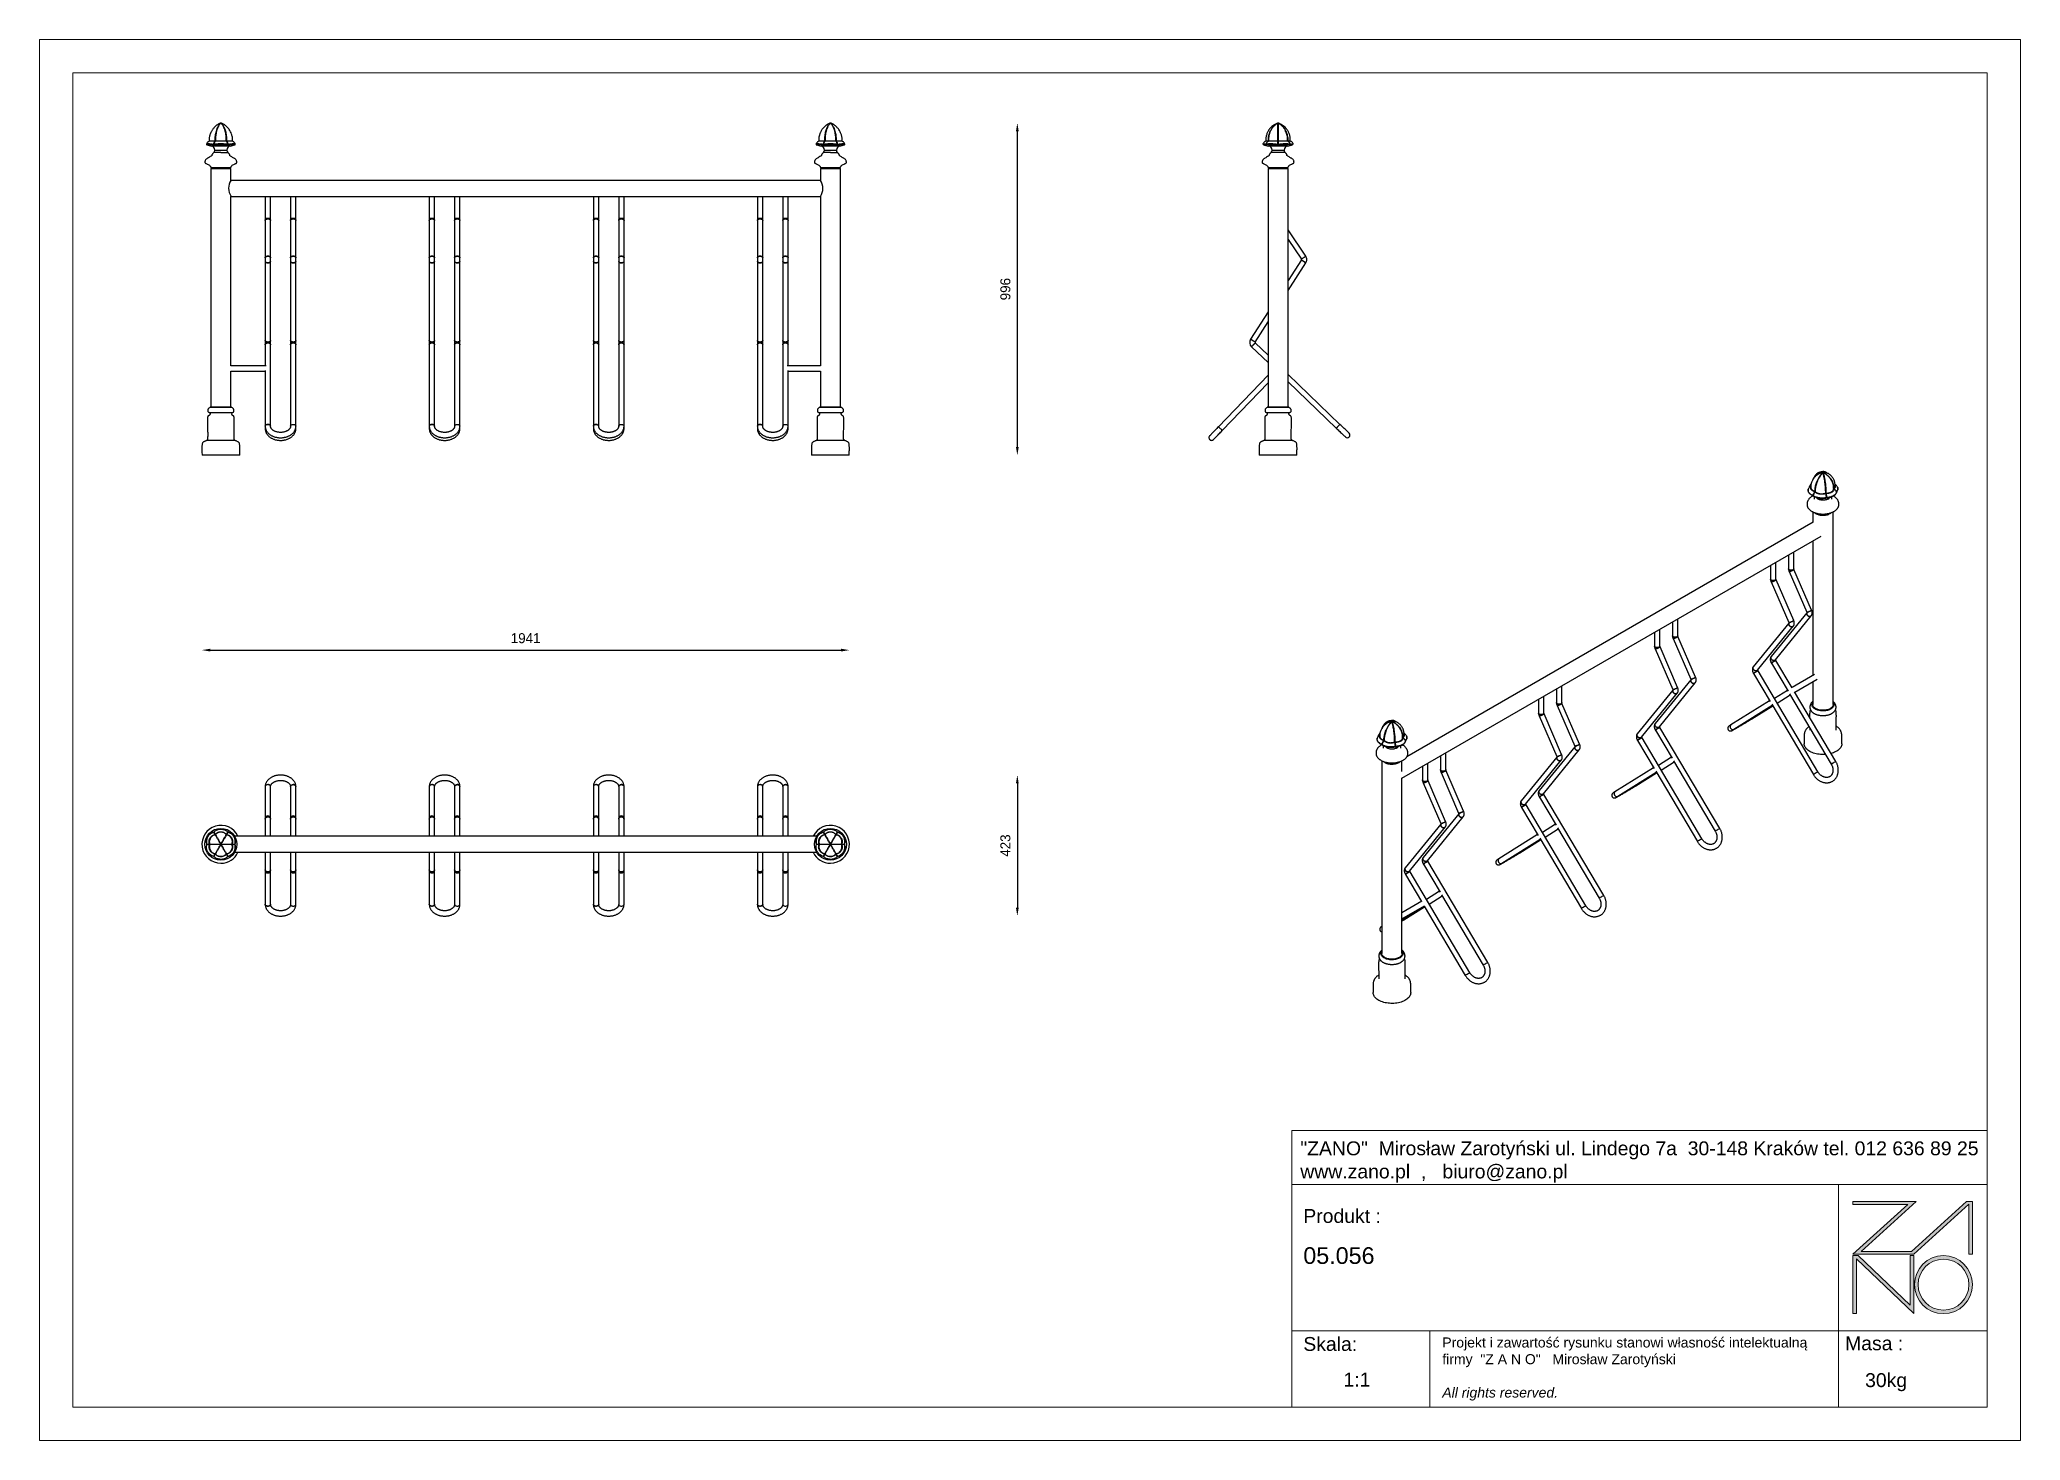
# Model space of a CAD drawing. Header units: millimetres. Extents: x 2157 to 8097, y -3726 to 474.
import ezdxf

# ---------------------------------------------------------------- set-up
doc = ezdxf.new("R2010")
doc.units = ezdxf.units.MM
doc.header["$PDSIZE"] = -1
doc.layers.add('tabelka', color=155, linetype='Continuous')
doc.dimstyles.new('1-1', dxfattribs={"dimtxt": 30, "dimasz": 25, "dimexe": 6.25, "dimexo": 30, "dimgap": 20.625, "dimtad": 1, "dimdec": 1, "dimtxsty": 'Standard', "dimcen": 0, "dimclrd": 2, "dimclre": 2, "dimclrt": 2, "dimadec": 0, "dimazin": 0, "dimtfac": 1, "dimtdec": 1, "dimtmove": 0, "dimatfit": 3, "dimfxl": 0, "dimarcsym": 0})

msp = doc.modelspace()

# ---------------------------------------------------------------- blocks, each defined once
blk = doc.blocks.new('zano')
at = {"layer": 'Defpoints', "lineweight": 5}
for points in [[(6270.2, 3716.2), (6270.2, 3707.4), (6434.8, 3707.4), (6270.2, 3558.4), (6452.4, 3558.4), (6617.9, 3708.2), (6617.9, 3558.4), (6628.6, 3558.4), (6628.6, 3716.2), (6610.7, 3716.2), (6446.1, 3567.2), (6295.4, 3567.2), (6459.9, 3716.2), (6270.2, 3716.2), (6270.2, 3707.4)], [(6270.2, 3554.4), (6286.2, 3554.4), (6441.7, 3405.6), (6441.7, 3554.4), (6452.4, 3554.4), (6452.4, 3380.5), (6281, 3544.6), (6281, 3380.5), (6270.2, 3380.5)]]:
    blk.add_hatch(color=251, dxfattribs=at).paths.add_polyline_path(points)
h = blk.add_hatch(color=251, dxfattribs=at)
h.paths.add_polyline_path([(6454.7, 3467.4, 1), (6628.6, 3467.4, 1)])
h.paths.add_polyline_path([(6617.9, 3467.4, -1), (6465.4, 3467.4, -1)], flags=16)
at = {"layer": 'Defpoints', "color": 251, "lineweight": 5}
blk.add_lwpolyline([(6434.8, 3707.4), (6270.2, 3558.4), (6452.4, 3558.4), (6617.9, 3708.2), (6617.9, 3558.4), (6628.6, 3558.4), (6628.6, 3716.2), (6610.7, 3716.2), (6446.1, 3567.2), (6295.4, 3567.2), (6459.9, 3716.2), (6270.2, 3716.2), (6270.2, 3707.4), (6432.1, 3707.4)], dxfattribs=at)
for points in [[(6270.2, 3716.2), (6270.2, 3707.4), (6434.8, 3707.4), (6270.2, 3558.4), (6452.4, 3558.4), (6617.9, 3708.2), (6617.9, 3558.4), (6628.6, 3558.4), (6628.6, 3716.2), (6610.7, 3716.2), (6446.1, 3567.2), (6295.4, 3567.2), (6459.9, 3716.2), (6270.2, 3716.2), (6270.2, 3707.4)], [(6270.2, 3554.4), (6286.2, 3554.4), (6441.7, 3405.6), (6441.7, 3554.4), (6452.4, 3554.4), (6452.4, 3380.5), (6281, 3544.6), (6281, 3380.5), (6270.2, 3380.5)]]:
    blk.add_lwpolyline(points, close=True, dxfattribs=at)
for radius in [87, 76.3]:
    blk.add_circle((6541.7, 3467.4), radius, dxfattribs=at)
blk = doc.blocks.new('TABELA')
at = {"layer": 'tabelka', "lineweight": 5}
for p, q in [((4587.4, 3929.4), (6672.4, 3929.4)), ((4587.4, 3767.6), (4587.4, 3929.4)), ((4587.4, 3929.4), (6672.4, 3929.4)), ((6226.5, 3767.6), (6226.5, 3329)), ((4587.4, 3329), (6672.4, 3329)), ((5001.6, 3329), (5001.6, 3100.4)), ((6226.5, 3329), (6226.5, 3100.4))]:
    blk.add_line(p, q, dxfattribs=at)
blk.add_lwpolyline([(4587.4, 3767.6), (6672.4, 3767.6), (6672.4, 3100.4), (4587.4, 3100.4)], close=True, dxfattribs=at)
blk.add_blockref('zano', (0, 0))
at = {"layer": 'tabelka', "lineweight": 5, "attachment_point": 1}
for s, insert, char_height, width in [('{\\fArial|b0|i0|c238|p34;"ZANO"  Mirosław Zarotyński ul. Lindego 7a  30-148 Kraków tel. 012 636 89 25\\Pwww.zano.pl  ,   biuro@zano.pl}', (4613, 3896.9), 41.595, 2040.38), ('{\\fArial|b0|i0|c238|p34;Produkt : }', (4622, 3694.1), 41.595, 265.273), ('{\\fArial|b0|i0|c238|p34;05.056}', (4622, 3579.5), 50, 713.135), ('{\\fArial|b0|i0|c238|p34;Skala: }', (4622, 3310.3), 41.595, 191.675), ('{\\fArial|b0|i0|c238|p34;Masa :}', (6246.7, 3312.2), 41.595, 200.457), ('{\\fArial|b0|i0|c238|p34;1:1}', (4742.5, 3203.5), 41.595, 42.482), ('{\\fArial|b0|i0|c238|p34;30kg}', (6306.7, 3201.8), 41.595, 42.482)]:
    blk.add_mtext(s, dxfattribs=dict(at, insert=insert, char_height=char_height, width=width))
at = {"layer": 'tabelka', "color": 1, "lineweight": 5, "insert": (5038.9, 3308.9), "char_height": 30, "width": 1186.12, "attachment_point": 1}
blk.add_mtext('{\\fArial|b0|i0|c0|p34;Projekt i zawartość rysunku stanowi własność intelektualną firmy \\fArial|b0|i0|c238|p34; "Z A N O"   Mirosław Zarotyński\\fArial|b0|i1|c238|p34;\\P\\PAll rights reserved.}', dxfattribs=at)
blk = doc.blocks.new('*D8')
at = {"color": 2, "lineweight": -2}
blk.add_line((5088.9, -746.9), (5088.9, 199.3), dxfattribs=at)
at = {"color": 2}
for points in [[(5084.7, 199.3), (5093, 199.3), (5088.9, 224.3)], [(5084.7, -746.9), (5093, -746.9), (5088.9, -771.9)]]:
    blk.add_solid(points, dxfattribs=at)
at = {"layer": 'Defpoints', "color": 0}
for p in [(4529.4, 224.3), (5088.9, 224.3), (4550.8, -771.9)]:
    blk.add_point(p, dxfattribs=at)
at = {"color": 2, "insert": (5053.2, -273.8), "char_height": 30, "attachment_point": 5, "rotation": 90}
blk.add_mtext('996', dxfattribs=at)
blk = doc.blocks.new('*D10')
at = {"color": 2, "lineweight": -2}
blk.add_line((2668.7, -1356), (4560.1, -1356), dxfattribs=at)
at = {"color": 2}
for points in [[(2668.7, -1351.9), (2668.7, -1360.2), (2643.7, -1356)], [(4560.1, -1351.9), (4560.1, -1360.2), (4585.1, -1356)]]:
    blk.add_solid(points, dxfattribs=at)
at = {"layer": 'Defpoints', "color": 0}
for p in [(4585.1, -1356), (2643.7, -1938.2), (4585.1, -1938.2)]:
    blk.add_point(p, dxfattribs=at)
at = {"color": 2, "insert": (3614.4, -1320.4), "char_height": 30, "attachment_point": 5}
blk.add_mtext('1941', dxfattribs=at)
blk = doc.blocks.new('*D11')
at = {"color": 2, "lineweight": -2}
blk.add_line((5088.9, -1755.8), (5088.9, -2128.6), dxfattribs=at)
at = {"color": 2}
for points in [[(5084.7, -1755.8), (5093, -1755.8), (5088.9, -1730.8)], [(5084.7, -2128.6), (5093, -2128.6), (5088.9, -2153.6)]]:
    blk.add_solid(points, dxfattribs=at)
at = {"layer": 'Defpoints', "color": 0}
for p in [(4355.4, -1730.8), (4355.4, -2153.6), (5088.9, -2153.6)]:
    blk.add_point(p, dxfattribs=at)
at = {"color": 2, "insert": (5053.2, -1942.2), "char_height": 30, "attachment_point": 5, "rotation": 90}
blk.add_mtext('423', dxfattribs=at)

# ---------------------------------------------------------------- dimensions: what is measured, and where the dimension line sits
for base, p1, p2, text, picture, middle in [((5088.86, 224.32), (4550.83, -771.93), (4529.39, 224.32), '996', '*D8', (5053.23, -273.8)), ((5088.86, -2153.64), (4355.41, -1730.83), (4355.41, -2153.64), '423', '*D11', (5053.23, -1942.24))]:
    dim = msp.add_linear_dim(base=base, p1=p1, p2=p2, angle=90, text=text, dimstyle='1-1', override={"dimse1": 1, "dimse2": 1})
    dim.commit()
    dim.dimension.update_dxf_attribs({"geometry": picture, "text_midpoint": middle})
dim = msp.add_linear_dim(base=(4585.15, -1356.03), p1=(2643.68, -1938.25), p2=(4585.15, -1938.25), text='1941', dimstyle='1-1', override={"dimse1": 1, "dimse2": 1})
dim.commit()
dim.dimension.update_dxf_attribs({"geometry": '*D10', "text_midpoint": (3614.41, -1320.41)})

# ---------------------------------------------------------------- linework, layer by layer
for p, q in [((2702.34, 223.48), (2702.36, 223.48)), ((4530.38, 223.42), (4529.77, 223.53)), ((4530.34, 223.48), (4530.36, 223.48)), ((2657.36, 161.12), (2657.37, 161.03)), ((2659.23, 158.62), (2659.1, 158.69)), ((2665.18, 169.87), (2665.17, 169.87)), ((2700.4, 155.17), (2672.13, 155.17)), ((2700.4, 136.27), (2679.88, 136.27)), ((2682.4, 143.29), (2682.4, 142.9)), ((2682.4, 143.29), (2718.4, 143.29)), ((2682.4, 142.9), (2718.4, 142.9)), ((2728.67, 155.17), (2700.4, 155.17)), ((2700.4, 136.27), (2720.91, 136.27)), ((2718.4, 142.9), (2718.4, 143.29)), ((2734.96, 171.08), (2734.93, 171.09)), ((2741.68, 158.68), (2741.56, 158.62)), ((2741.56, 158.62), (2741.62, 158.65)), ((2743.43, 161.03), (2743.44, 161.12)), ((2743.44, 161.12), (2743.43, 161.03)), ((4485.36, 161.12), (4485.37, 161.03)), ((4487.23, 158.62), (4487.1, 158.69)), ((4487.18, 158.65), (4487.23, 158.62)), ((4493.18, 169.87), (4493.17, 169.87)), ((4528.4, 155.17), (4500.13, 155.17)), ((4528.4, 136.27), (4507.88, 136.27)), ((4510.4, 143.29), (4510.4, 142.9)), ((4510.4, 143.29), (4546.4, 143.29)), ((4510.4, 142.9), (4546.4, 142.9)), ((4556.67, 155.17), (4528.4, 155.17)), ((4528.4, 136.27), (4548.91, 136.27)), ((4546.4, 142.9), (4546.4, 143.29)), ((4562.96, 171.08), (4562.93, 171.09)), ((4569.68, 158.68), (4569.56, 158.62)), ((4569.56, 158.62), (4569.62, 158.65)), ((4571.43, 161.03), (4571.44, 161.12)), ((4571.44, 161.12), (4571.43, 161.03)), ((5834.88, 158.67), (5835.19, 158.62)), ((5899.11, 155.17), (5842.57, 155.17)), ((5891.35, 136.27), (5850.32, 136.27)), ((5852.84, 143.29), (5852.84, 142.9)), ((5852.84, 143.29), (5888.84, 143.29)), ((5852.84, 142.9), (5888.84, 142.9)), ((5888.84, 142.9), (5888.84, 143.29)), ((5906.49, 158.62), (5906.8, 158.67)), ((2670.25, 88.07), (2670.25, -627.93)), ((2670.25, 88.07), (2700.4, 88.07)), ((2670.81, 91.18), (2700.4, 91.18)), ((2700.4, 91.18), (2729.99, 91.18)), ((2700.4, 88.07), (2730.55, 88.07)), ((2730.55, 52.22), (2730.55, 88.07)), ((4498.25, 88.07), (4498.25, 52.22)), ((4498.25, 88.07), (4528.4, 88.07)), ((4498.81, 91.18), (4528.4, 91.18)), ((4528.4, 91.18), (4557.99, 91.18)), ((4528.4, 88.07), (4558.55, 88.07)), ((4558.55, -627.93), (4558.55, 88.07)), ((5840.69, 88.07), (5840.69, -627.93)), ((5840.69, 88.07), (5900.99, 88.07)), ((5841.25, 91.18), (5900.42, 91.18)), ((5900.99, -627.93), (5900.99, 88.07)), ((4498.25, 52.22), (2730.55, 52.22)), ((2730.55, 3.92), (4401.4, 3.92)), ((2730.55, -503.88), (2730.55, 3.92)), ((2833.4, 3.92), (2833.4, -61.93)), ((2849.4, -61.93), (2849.4, 3.92)), ((2849.4, 3.92), (2909.4, 3.92)), ((2909.4, 3.92), (2909.4, -61.93)), ((2925.4, -61.93), (2925.4, 3.92)), ((2925.4, 3.92), (3325.4, 3.92)), ((3325.4, 3.92), (3325.4, -61.93)), ((3341.4, -61.93), (3341.4, 3.92)), ((3341.4, 3.92), (3401.4, 3.92)), ((3401.4, 3.92), (3401.4, -61.93)), ((3417.4, -61.93), (3417.4, 3.92)), ((3417.4, 3.92), (3817.4, 3.92)), ((3817.4, 3.92), (3817.4, -61.93)), ((3833.4, -61.93), (3833.4, 3.92)), ((3833.4, 3.92), (3893.4, 3.92)), ((3893.4, 3.92), (3893.4, -61.93)), ((3909.4, -61.93), (3909.4, 3.92)), ((3909.4, 3.92), (4309.4, 3.92)), ((4309.4, 3.92), (4309.4, -61.93)), ((4325.4, -61.93), (4325.4, 3.92)), ((4325.4, 3.92), (4385.4, 3.92)), ((4385.4, 3.92), (4385.4, -61.93)), ((4401.4, -61.93), (4401.4, 3.92)), ((4401.4, 3.92), (4498.25, 3.92)), ((4498.25, 3.92), (4498.25, -503.88)), ((2833.4, -61.93), (2833.4, -67.48)), ((2849.4, -61.93), (2833.4, -61.93)), ((2833.4, -61.93), (2841.4, -61.93)), ((2833.4, -67.48), (2833.4, -179.52)), ((2841.4, -61.93), (2849.4, -61.93)), ((2849.4, -67.48), (2849.4, -61.93)), ((2849.4, -179.52), (2849.4, -67.48)), ((2909.4, -61.93), (2909.4, -67.48)), ((2925.4, -61.93), (2909.4, -61.93)), ((2909.4, -61.93), (2917.4, -61.93)), ((2909.4, -67.48), (2909.4, -179.52)), ((2917.4, -61.93), (2925.4, -61.93)), ((2925.4, -67.48), (2925.4, -61.93)), ((2925.4, -179.52), (2925.4, -67.48)), ((3325.4, -61.93), (3325.4, -67.48)), ((3341.4, -61.93), (3325.4, -61.93)), ((3325.4, -61.93), (3333.4, -61.93)), ((3325.4, -67.48), (3325.4, -179.52)), ((3333.4, -61.93), (3341.4, -61.93)), ((3341.4, -67.48), (3341.4, -61.93)), ((3341.4, -179.52), (3341.4, -67.48)), ((3401.4, -61.93), (3401.4, -67.48)), ((3417.4, -61.93), (3401.4, -61.93)), ((3401.4, -61.93), (3409.4, -61.93)), ((3401.4, -67.48), (3401.4, -179.52)), ((3409.4, -61.93), (3417.4, -61.93)), ((3417.4, -67.48), (3417.4, -61.93)), ((3417.4, -179.52), (3417.4, -67.48)), ((3817.4, -61.93), (3817.4, -67.48)), ((3833.4, -61.93), (3817.4, -61.93)), ((3817.4, -61.93), (3825.4, -61.93)), ((3817.4, -67.48), (3817.4, -179.52)), ((3825.4, -61.93), (3833.4, -61.93)), ((3833.4, -67.48), (3833.4, -61.93)), ((3833.4, -179.52), (3833.4, -67.48)), ((3893.4, -61.93), (3893.4, -67.48)), ((3909.4, -61.93), (3893.4, -61.93)), ((3893.4, -61.93), (3901.4, -61.93)), ((3893.4, -67.48), (3893.4, -179.52)), ((3901.4, -61.93), (3909.4, -61.93)), ((3909.4, -67.48), (3909.4, -61.93)), ((3909.4, -179.52), (3909.4, -67.48)), ((4309.4, -61.93), (4309.4, -67.48)), ((4325.4, -61.93), (4309.4, -61.93)), ((4309.4, -61.93), (4317.4, -61.93)), ((4309.4, -67.48), (4309.4, -179.52)), ((4317.4, -61.93), (4325.4, -61.93)), ((4325.4, -67.48), (4325.4, -61.93)), ((4325.4, -179.52), (4325.4, -67.48)), ((4385.4, -61.93), (4385.4, -67.48)), ((4401.4, -61.93), (4385.4, -61.93)), ((4385.4, -61.93), (4393.4, -61.93)), ((4385.4, -67.48), (4385.4, -179.52)), ((4393.4, -61.93), (4401.4, -61.93)), ((4401.4, -67.48), (4401.4, -61.93)), ((4401.4, -179.52), (4401.4, -67.48)), ((5953.87, -175.09), (5900.99, -95.76)), ((5900.99, -124.61), (5940.56, -183.96)), ((2833.4, -179.52), (2833.4, -190.46)), ((2833.4, -190.46), (2833.4, -428.05)), ((2849.4, -190.46), (2849.4, -179.52)), ((2849.4, -428.05), (2849.4, -190.46)), ((2909.4, -179.52), (2909.4, -190.46)), ((2909.4, -190.46), (2909.4, -428.05)), ((2925.4, -190.46), (2925.4, -179.52)), ((2925.4, -428.05), (2925.4, -190.46)), ((3325.4, -179.52), (3325.4, -190.46)), ((3325.4, -190.46), (3325.4, -428.05)), ((3341.4, -190.46), (3341.4, -179.52)), ((3341.4, -428.05), (3341.4, -190.46)), ((3401.4, -179.52), (3401.4, -190.46)), ((3401.4, -190.46), (3401.4, -428.05)), ((3417.4, -190.46), (3417.4, -179.52)), ((3417.4, -428.05), (3417.4, -190.46)), ((3817.4, -179.52), (3817.4, -190.46)), ((3817.4, -190.46), (3817.4, -428.05)), ((3833.4, -190.46), (3833.4, -179.52)), ((3833.4, -428.05), (3833.4, -190.46)), ((3893.4, -179.52), (3893.4, -190.46)), ((3893.4, -190.46), (3893.4, -428.05)), ((3909.4, -190.46), (3909.4, -179.52)), ((3909.4, -428.05), (3909.4, -190.46)), ((4309.4, -179.52), (4309.4, -190.46)), ((4309.4, -190.46), (4309.4, -428.05)), ((4325.4, -190.46), (4325.4, -179.52)), ((4325.4, -428.05), (4325.4, -190.46)), ((4385.4, -179.52), (4385.4, -190.46)), ((4385.4, -190.46), (4385.4, -428.05)), ((4401.4, -190.46), (4401.4, -179.52)), ((4401.4, -428.05), (4401.4, -190.46)), ((5940.58, -186.15), (5900.99, -248.01)), ((5900.99, -277.69), (5954.05, -194.77)), ((5840.69, -342.23), (5788.52, -423.74)), ((5802, -432.36), (5840.69, -371.91)), ((2833.4, -428.05), (2833.4, -440.65)), ((2833.4, -440.65), (2833.4, -503.88)), ((2849.4, -440.65), (2849.4, -428.05)), ((2849.4, -684.96), (2849.4, -440.65)), ((2909.4, -428.05), (2909.4, -440.65)), ((2909.4, -440.65), (2909.4, -684.96)), ((2925.4, -440.65), (2925.4, -428.05)), ((2925.4, -684.96), (2925.4, -440.65)), ((3325.4, -428.05), (3325.4, -440.65)), ((3325.4, -440.65), (3325.4, -684.96)), ((3341.4, -440.65), (3341.4, -428.05)), ((3341.4, -684.96), (3341.4, -440.65)), ((3401.4, -428.05), (3401.4, -440.65)), ((3401.4, -440.65), (3401.4, -684.96)), ((3417.4, -440.65), (3417.4, -428.05)), ((3417.4, -684.96), (3417.4, -440.65)), ((3817.4, -428.05), (3817.4, -440.65)), ((3817.4, -440.65), (3817.4, -684.96)), ((3833.4, -440.65), (3833.4, -428.05)), ((3833.4, -684.96), (3833.4, -440.65)), ((3893.4, -428.05), (3893.4, -440.65)), ((3893.4, -440.65), (3893.4, -684.96)), ((3909.4, -440.65), (3909.4, -428.05)), ((3909.4, -684.96), (3909.4, -440.65)), ((4309.4, -428.05), (4309.4, -440.65)), ((4309.4, -440.65), (4309.4, -684.96)), ((4325.4, -440.65), (4325.4, -428.05)), ((4325.4, -684.96), (4325.4, -440.65)), ((4385.4, -428.05), (4385.4, -440.65)), ((4385.4, -440.65), (4385.4, -684.96)), ((4401.4, -440.65), (4401.4, -428.05)), ((4401.4, -503.88), (4401.4, -440.65)), ((5791.21, -446.41), (5840.69, -493.99)), ((5840.69, -471.79), (5802.3, -434.88)), ((2835.85, -503.88), (2730.55, -503.88)), ((2730.55, -519.88), (2833.4, -519.88)), ((2730.55, -627.93), (2730.55, -519.88)), ((2833.4, -517.43), (2833.4, -684.96)), ((4498.25, -503.88), (4398.94, -503.88)), ((4401.4, -684.96), (4401.4, -517.43)), ((4401.4, -519.88), (4498.25, -519.88)), ((4498.25, -519.88), (4498.25, -627.93)), ((5840.69, -531.7), (5691.99, -686.34)), ((6056.38, -679.19), (5900.99, -529.78)), ((5703.53, -697.43), (5840.69, -554.78)), ((5900.99, -551.97), (6045.29, -690.73)), ((2666.17, -644.05), (2734.62, -644.05)), ((2733.42, -628.36), (2667.37, -628.36)), ((2732.17, -627.93), (2668.63, -627.93)), ((4494.17, -644.05), (4562.62, -644.05)), ((4561.42, -628.36), (4495.37, -628.36)), ((4560.17, -627.93), (4496.63, -627.93)), ((5836.61, -644.05), (5905.06, -644.05)), ((5903.86, -628.36), (5837.81, -628.36)), ((5902.61, -627.93), (5839.07, -627.93)), ((2833.4, -684.96), (2833.4, -691.88)), ((2925.4, -691.88), (2925.4, -684.96)), ((3325.4, -684.96), (3325.4, -691.88)), ((3417.4, -691.88), (3417.4, -684.96)), ((3817.4, -684.96), (3817.4, -691.88)), ((3909.4, -691.88), (3909.4, -684.96)), ((4309.4, -684.96), (4309.4, -691.88)), ((4401.4, -691.88), (4401.4, -684.96)), ((2756.9, -771.93), (2643.9, -771.93)), ((2659.05, -726.68), (2741.75, -726.68)), ((4584.9, -771.93), (4471.9, -771.93)), ((4487.05, -726.68), (4569.75, -726.68)), ((5927.34, -771.93), (5814.34, -771.93)), ((5829.49, -726.68), (5912.19, -726.68)), ((7502.67, -822.2), (7502.42, -822.16)), ((7468.54, -864.27), (7467.3, -865.11)), ((7468.77, -869.46), (7468.81, -869.69)), ((7536.83, -874.11), (7536.85, -873.93)), ((7540.86, -865.3), (7540.88, -865.08)), ((7474.69, -941.75), (7474.69, -972.9)), ((7487.34, -946.19), (7487.34, -946.37)), ((7522.34, -946.37), (7522.34, -946.2)), ((7524.87, -944.97), (7525.69, -944.43)), ((7534.99, -1519.43), (7534.99, -941.76)), ((7475.2, -972.61), (6256.89, -1675.92)), ((6242.4, -1740.06), (7499.35, -1014.44)), ((7417.38, -1111.98), (7417.38, -1061.75)), ((7474.69, -1028.67), (7474.69, -1432.44)), ((7347.64, -1102.01), (7347.64, -1143)), ((7363.64, -1143), (7363.64, -1092.78)), ((7401.38, -1070.99), (7401.38, -1111.98)), ((7403.23, -1120.37), (7456.05, -1242.35)), ((7470.73, -1235.99), (7417.91, -1114.01)), ((7349.49, -1151.39), (7402.31, -1273.37)), ((7416.99, -1267.02), (7364.17, -1145.03)), ((7456.53, -1243.98), (7349.74, -1375.02)), ((6999.75, -1302.85), (6999.75, -1343.84)), ((7015.75, -1343.84), (7015.75, -1293.61)), ((7053.49, -1271.83), (7053.49, -1312.81)), ((7069.49, -1312.81), (7069.49, -1262.59)), ((7402.79, -1275.01), (7296, -1406.04)), ((7308.4, -1416.15), (7415.92, -1284.22)), ((7362.14, -1385.13), (7469.66, -1253.2)), ((7001.59, -1352.23), (7054.41, -1474.21)), ((7069.09, -1467.85), (7016.28, -1345.87)), ((7055.33, -1321.21), (7108.15, -1443.19)), ((7122.83, -1436.83), (7070.02, -1314.85)), ((7489.81, -1721.12), (7310.14, -1417.92)), ((7350.11, -1395.05), (7400.15, -1479.48)), ((7412.94, -1469.68), (7363.88, -1386.89)), ((6705.59, -1472.66), (6705.59, -1513.65)), ((6721.59, -1513.65), (6721.59, -1463.43)), ((7054.9, -1475.84), (6948.1, -1606.88)), ((7108.64, -1444.82), (7001.84, -1575.86)), ((7014.25, -1585.96), (7121.77, -1454.03)), ((7296.37, -1426.07), (7346.41, -1510.51)), ((7398.51, -1476.73), (7359.43, -1501.1)), ((7479.9, -1429.43), (7412.23, -1468.5)), ((7543.55, -1690.1), (7419.6, -1480.92)), ((7420.39, -1482.26), (7487.9, -1443.29)), ((7474.69, -1450.91), (7474.69, -1519.43)), ((6651.85, -1503.69), (6651.85, -1544.67)), ((6667.85, -1544.67), (6667.85, -1494.45)), ((6707.44, -1522.04), (6760.26, -1644.02)), ((6774.94, -1637.67), (6722.12, -1515.68)), ((6960.51, -1616.99), (7068.03, -1485.06)), ((7344.77, -1507.75), (7229.03, -1579.94)), ((7237.49, -1593.52), (7352.93, -1521.52)), ((7291.23, -1562.49), (7354.01, -1523.34)), ((7351.12, -1518.45), (7476.04, -1729.28)), ((7367.59, -1514.87), (7406.67, -1490.5)), ((7404.86, -1487.43), (7529.78, -1698.26)), ((7478.74, -1528.14), (7478.71, -1528.11)), ((7530.97, -1528.11), (7530.95, -1528.14)), ((6210.08, -1568.4), (6209.83, -1568.36)), ((6653.7, -1553.07), (6706.52, -1675.05)), ((6721.2, -1668.69), (6668.38, -1546.71)), ((7002.22, -1595.88), (7052.25, -1680.32)), ((7195.65, -1890.94), (7015.98, -1587.73)), ((6175.95, -1610.46), (6174.71, -1611.3)), ((6176.18, -1615.66), (6176.22, -1615.89)), ((6244.24, -1620.31), (6244.26, -1620.13)), ((6248.26, -1611.5), (6248.29, -1611.28)), ((6760.74, -1645.65), (6653.95, -1776.69)), ((6666.35, -1786.8), (6773.87, -1654.87)), ((6948.48, -1626.91), (6998.51, -1711.34)), ((7141.91, -1921.96), (6962.24, -1618.75)), ((6182.1, -1687.95), (6182.1, -2265.62)), ((6194.75, -1692.39), (6194.75, -1692.57)), ((6229.75, -1692.57), (6229.75, -1692.4)), ((6232.28, -1691.17), (6233.1, -1690.63)), ((6242.4, -1720.31), (6242.4, -1687.95)), ((6303.95, -1704.52), (6303.95, -1745.51)), ((6319.95, -1745.51), (6319.95, -1695.29)), ((6357.69, -1673.5), (6357.69, -1714.48)), ((6373.69, -1714.48), (6373.69, -1664.26)), ((6427.04, -1838.5), (6374.22, -1716.52)), ((6707, -1676.68), (6600.21, -1807.72)), ((6612.61, -1817.82), (6720.13, -1685.89)), ((6996.88, -1708.59), (6881.13, -1780.78)), ((6889.6, -1794.35), (7005.04, -1722.36)), ((7003.22, -1719.29), (7128.14, -1930.12)), ((7050.62, -1677.57), (7011.54, -1701.94)), ((7019.69, -1715.71), (7058.78, -1691.33)), ((7056.96, -1688.27), (7181.88, -1899.09)), ((2833.41, -1765.17), (2833.41, -1861.1)), ((2849.41, -1861.1), (2849.41, -1765.17)), ((2909.41, -1765.17), (2909.41, -1861.1)), ((2925.41, -1861.1), (2925.41, -1765.17)), ((3325.41, -1765.17), (3325.41, -1861.1)), ((3341.41, -1861.1), (3341.41, -1765.17)), ((3401.41, -1765.17), (3401.41, -1861.1)), ((3417.41, -1861.1), (3417.41, -1765.17)), ((3817.41, -1765.17), (3817.41, -1861.1)), ((3833.41, -1861.1), (3833.41, -1765.17)), ((3893.41, -1765.17), (3893.41, -1861.1)), ((3909.41, -1861.1), (3909.41, -1765.17)), ((4309.41, -1765.17), (4309.41, -1861.1)), ((4325.41, -1861.1), (4325.41, -1765.17)), ((4385.41, -1765.17), (4385.41, -1861.1)), ((4401.41, -1861.1), (4401.41, -1765.17)), ((6242.4, -2265.62), (6242.4, -1738.84)), ((6305.8, -1753.9), (6358.62, -1875.88)), ((6373.3, -1869.53), (6320.48, -1747.54)), ((6359.54, -1722.88), (6412.36, -1844.86)), ((6943.34, -1763.33), (7006.11, -1724.18)), ((6600.58, -1827.74), (6650.61, -1912.18)), ((6794.01, -2122.8), (6614.35, -1819.59)), ((6654.32, -1796.72), (6704.35, -1881.16)), ((6847.75, -2091.77), (6668.09, -1788.56)), ((2833.41, -1861.1), (2833.41, -1862.67)), ((2833.41, -1862.67), (2833.41, -1914.1)), ((2849.41, -1862.67), (2849.41, -1861.1)), ((2849.41, -1914.1), (2849.41, -1862.67)), ((2909.41, -1861.1), (2909.41, -1862.67)), ((2909.41, -1862.67), (2909.41, -1914.1)), ((2925.41, -1862.67), (2925.41, -1861.1)), ((2925.41, -1914.1), (2925.41, -1862.67)), ((3325.41, -1861.1), (3325.41, -1862.67)), ((3325.41, -1862.67), (3325.41, -1914.1)), ((3341.41, -1862.67), (3341.41, -1861.1)), ((3341.41, -1914.1), (3341.41, -1862.67)), ((3401.41, -1861.1), (3401.41, -1862.67)), ((3401.41, -1862.67), (3401.41, -1914.1)), ((3417.41, -1862.67), (3417.41, -1861.1)), ((3417.41, -1914.1), (3417.41, -1862.67)), ((3817.41, -1861.1), (3817.41, -1862.67)), ((3817.41, -1862.67), (3817.41, -1914.1)), ((3833.41, -1862.67), (3833.41, -1861.1)), ((3833.41, -1914.1), (3833.41, -1862.67)), ((3893.41, -1861.1), (3893.41, -1862.67)), ((3893.41, -1862.67), (3893.41, -1914.1)), ((3909.41, -1862.67), (3909.41, -1861.1)), ((3909.41, -1914.1), (3909.41, -1862.67)), ((4309.41, -1861.1), (4309.41, -1862.67)), ((4309.41, -1862.67), (4309.41, -1914.1)), ((4325.41, -1862.67), (4325.41, -1861.1)), ((4325.41, -1914.1), (4325.41, -1862.67)), ((4385.41, -1861.1), (4385.41, -1862.67)), ((4385.41, -1862.67), (4385.41, -1914.1)), ((4401.41, -1862.67), (4401.41, -1861.1)), ((4401.41, -1914.1), (4401.41, -1862.67)), ((6359.1, -1877.51), (6252.31, -2008.55)), ((6264.71, -2018.66), (6372.23, -1886.73)), ((6412.84, -1846.49), (6306.05, -1977.53)), ((6318.45, -1987.64), (6425.97, -1855.71)), ((6702.72, -1878.4), (6663.64, -1902.78)), ((6671.8, -1916.54), (6710.88, -1892.17)), ((6709.06, -1889.1), (6833.99, -2099.93)), ((4487.21, -1914.1), (2741.61, -1914.1)), ((6648.98, -1909.43), (6533.23, -1981.61)), ((6541.7, -1995.19), (6657.14, -1923.19)), ((6595.44, -1964.17), (6658.22, -1925.01)), ((6655.32, -1920.13), (6780.25, -2130.95)), ((2683.84, -1966.95), (2683.76, -1967.1)), ((2716.98, -1966.95), (2717.07, -1967.1)), ((2741.61, -1962.4), (4487.21, -1962.4)), ((2833.41, -1962.4), (2833.41, -2014.63)), ((2833.41, -2014.63), (2833.41, -2016.3)), ((2833.41, -2016.3), (2833.41, -2118.25)), ((2849.41, -2014.63), (2849.41, -1962.4)), ((2849.41, -2016.3), (2849.41, -2014.63)), ((2849.41, -2118.25), (2849.41, -2016.3)), ((2909.41, -1962.4), (2909.41, -2014.63)), ((2909.41, -2014.63), (2909.41, -2016.3)), ((2909.41, -2016.3), (2909.41, -2118.25)), ((2925.41, -2014.63), (2925.41, -1962.4)), ((2925.41, -2016.3), (2925.41, -2014.63)), ((2925.41, -2118.25), (2925.41, -2016.3)), ((3325.41, -1962.4), (3325.41, -2014.63)), ((3325.41, -2014.63), (3325.41, -2016.3)), ((3325.41, -2016.3), (3325.41, -2118.25)), ((3341.41, -2014.63), (3341.41, -1962.4)), ((3341.41, -2016.3), (3341.41, -2014.63)), ((3341.41, -2118.25), (3341.41, -2016.3)), ((3401.41, -1962.4), (3401.41, -2014.63)), ((3401.41, -2014.63), (3401.41, -2016.3)), ((3401.41, -2016.3), (3401.41, -2118.25)), ((3417.41, -2014.63), (3417.41, -1962.4)), ((3417.41, -2016.3), (3417.41, -2014.63)), ((3417.41, -2118.25), (3417.41, -2016.3)), ((3817.41, -1962.4), (3817.41, -2014.63)), ((3817.41, -2014.63), (3817.41, -2016.3)), ((3817.41, -2016.3), (3817.41, -2118.25)), ((3833.41, -2014.63), (3833.41, -1962.4)), ((3833.41, -2016.3), (3833.41, -2014.63)), ((3833.41, -2118.25), (3833.41, -2016.3)), ((3893.41, -1962.4), (3893.41, -2014.63)), ((3893.41, -2014.63), (3893.41, -2016.3)), ((3893.41, -2016.3), (3893.41, -2118.25)), ((3909.41, -2014.63), (3909.41, -1962.4)), ((3909.41, -2016.3), (3909.41, -2014.63)), ((3909.41, -2118.25), (3909.41, -2016.3)), ((4309.41, -1962.4), (4309.41, -2014.63)), ((4309.41, -2014.63), (4309.41, -2016.3)), ((4309.41, -2016.3), (4309.41, -2118.25)), ((4325.41, -2014.63), (4325.41, -1962.4)), ((4325.41, -2016.3), (4325.41, -2014.63)), ((4325.41, -2118.25), (4325.41, -2016.3)), ((4385.41, -1962.4), (4385.41, -2014.63)), ((4385.41, -2014.63), (4385.41, -2016.3)), ((4385.41, -2016.3), (4385.41, -2118.25)), ((4401.41, -2014.63), (4401.41, -1962.4)), ((4401.41, -2016.3), (4401.41, -2014.63)), ((4401.41, -2118.25), (4401.41, -2016.3)), ((4544.98, -1966.95), (4545.07, -1967.1)), ((6306.43, -1997.56), (6356.46, -2081.99)), ((6499.86, -2292.61), (6320.19, -1989.4)), ((6252.69, -2028.58), (6300.95, -2110.03)), ((6446.12, -2323.63), (6266.45, -2020.42)), ((6302.3, -2109.25), (6242.4, -2143.83)), ((6242.4, -2162.3), (6310.3, -2123.1)), ((6242.4, -2165.72), (6309.24, -2124.03)), ((6247.54, -2165), (6310.32, -2125.85)), ((6309.1, -2123.79), (6432.35, -2331.79)), ((6354.82, -2079.24), (6315.74, -2103.61)), ((6323.9, -2117.38), (6362.98, -2093.01)), ((6361.17, -2089.94), (6486.09, -2300.77)), ((6186.15, -2274.33), (6186.12, -2274.31)), ((6238.38, -2274.31), (6238.35, -2274.33))]:
    msp.add_line(p, q)
at = {"flags": 128}
for points in [[(2833.4, -67.48), (2833.41, -67.24), (2833.69, -66.29), (2834.33, -65.4), (2835.3, -64.61), (2836.56, -63.95), (2838.04, -63.45), (2839.68, -63.15), (2841.4, -63.04)], [(2849.4, -67.48), (2849.29, -66.76), (2848.83, -65.84), (2848.02, -64.99), (2846.9, -64.26), (2845.52, -63.68), (2843.95, -63.27), (2842.26, -63.07), (2840.53, -63.07), (2838.84, -63.27), (2837.27, -63.68), (2835.9, -64.26), (2834.78, -64.99), (2833.97, -65.84), (2833.5, -66.76), (2833.4, -67.48)], [(2841.4, -63.04), (2843.12, -63.15), (2844.76, -63.45), (2846.24, -63.95), (2847.5, -64.61), (2848.47, -65.4), (2849.11, -66.29), (2849.39, -67.24), (2849.4, -67.48)], [(2909.4, -67.48), (2909.41, -67.24), (2909.69, -66.29), (2910.33, -65.4), (2911.3, -64.61), (2912.56, -63.95), (2914.04, -63.45), (2915.68, -63.15), (2917.4, -63.04)], [(2925.4, -67.48), (2925.29, -66.76), (2924.83, -65.84), (2924.02, -64.99), (2922.9, -64.26), (2921.52, -63.68), (2919.95, -63.27), (2918.26, -63.07), (2916.53, -63.07), (2914.84, -63.27), (2913.27, -63.68), (2911.9, -64.26), (2910.78, -64.99), (2909.97, -65.84), (2909.5, -66.76), (2909.4, -67.48)], [(2917.4, -63.04), (2919.12, -63.15), (2920.76, -63.45), (2922.24, -63.95), (2923.5, -64.61), (2924.47, -65.4), (2925.11, -66.29), (2925.39, -67.24), (2925.4, -67.48)], [(3325.4, -67.48), (3325.41, -67.24), (3325.69, -66.29), (3326.33, -65.4), (3327.3, -64.61), (3328.56, -63.95), (3330.04, -63.45), (3331.68, -63.15), (3333.4, -63.04)], [(3341.4, -67.48), (3341.29, -66.76), (3340.83, -65.84), (3340.02, -64.99), (3338.9, -64.26), (3337.52, -63.68), (3335.95, -63.27), (3334.26, -63.07), (3332.53, -63.07), (3330.84, -63.27), (3329.27, -63.68), (3327.9, -64.26), (3326.78, -64.99), (3325.97, -65.84), (3325.5, -66.76), (3325.4, -67.48)], [(3333.4, -63.04), (3335.12, -63.15), (3336.76, -63.45), (3338.24, -63.95), (3339.5, -64.61), (3340.47, -65.4), (3341.11, -66.29), (3341.39, -67.24), (3341.4, -67.48)], [(3401.4, -67.48), (3401.41, -67.24), (3401.69, -66.29), (3402.33, -65.4), (3403.3, -64.61), (3404.56, -63.95), (3406.04, -63.45), (3407.68, -63.15), (3409.4, -63.04)], [(3417.4, -67.48), (3417.29, -66.76), (3416.83, -65.84), (3416.02, -64.99), (3414.9, -64.26), (3413.52, -63.68), (3411.95, -63.27), (3410.26, -63.07), (3408.53, -63.07), (3406.84, -63.27), (3405.27, -63.68), (3403.9, -64.26), (3402.78, -64.99), (3401.97, -65.84), (3401.5, -66.76), (3401.4, -67.48)], [(3409.4, -63.04), (3411.12, -63.15), (3412.76, -63.45), (3414.24, -63.95), (3415.5, -64.61), (3416.47, -65.4), (3417.11, -66.29), (3417.39, -67.24), (3417.4, -67.48)], [(3817.4, -67.48), (3817.41, -67.24), (3817.69, -66.29), (3818.33, -65.4), (3819.3, -64.61), (3820.56, -63.95), (3822.04, -63.45), (3823.68, -63.15), (3825.4, -63.04)], [(3833.4, -67.48), (3833.29, -66.76), (3832.83, -65.84), (3832.02, -64.99), (3830.9, -64.26), (3829.52, -63.68), (3827.95, -63.27), (3826.26, -63.07), (3824.53, -63.07), (3822.84, -63.27), (3821.27, -63.68), (3819.9, -64.26), (3818.78, -64.99), (3817.97, -65.84), (3817.5, -66.76), (3817.4, -67.48)], [(3825.4, -63.04), (3827.12, -63.15), (3828.76, -63.45), (3830.24, -63.95), (3831.5, -64.61), (3832.47, -65.4), (3833.11, -66.29), (3833.39, -67.24), (3833.4, -67.48)], [(3893.4, -67.48), (3893.41, -67.24), (3893.69, -66.29), (3894.33, -65.4), (3895.3, -64.61), (3896.56, -63.95), (3898.04, -63.45), (3899.68, -63.15), (3901.4, -63.04)], [(3909.4, -67.48), (3909.29, -66.76), (3908.83, -65.84), (3908.02, -64.99), (3906.9, -64.26), (3905.52, -63.68), (3903.95, -63.27), (3902.26, -63.07), (3900.53, -63.07), (3898.84, -63.27), (3897.27, -63.68), (3895.9, -64.26), (3894.78, -64.99), (3893.97, -65.84), (3893.5, -66.76), (3893.4, -67.48)], [(3901.4, -63.04), (3903.12, -63.15), (3904.76, -63.45), (3906.24, -63.95), (3907.5, -64.61), (3908.47, -65.4), (3909.11, -66.29), (3909.39, -67.24), (3909.4, -67.48)], [(4309.4, -67.48), (4309.41, -67.24), (4309.69, -66.29), (4310.33, -65.4), (4311.3, -64.61), (4312.56, -63.95), (4314.04, -63.45), (4315.68, -63.15), (4317.4, -63.04)], [(4325.4, -67.48), (4325.29, -66.76), (4324.83, -65.84), (4324.02, -64.99), (4322.9, -64.26), (4321.52, -63.68), (4319.95, -63.27), (4318.26, -63.07), (4316.53, -63.07), (4314.84, -63.27), (4313.27, -63.68), (4311.9, -64.26), (4310.78, -64.99), (4309.97, -65.84), (4309.5, -66.76), (4309.4, -67.48)], [(4317.4, -63.04), (4319.12, -63.15), (4320.76, -63.45), (4322.24, -63.95), (4323.5, -64.61), (4324.47, -65.4), (4325.11, -66.29), (4325.39, -67.24), (4325.4, -67.48)], [(4385.4, -67.48), (4385.41, -67.24), (4385.69, -66.29), (4386.33, -65.4), (4387.3, -64.61), (4388.56, -63.95), (4390.04, -63.45), (4391.68, -63.15), (4393.4, -63.04)], [(4401.4, -67.48), (4401.29, -66.76), (4400.83, -65.84), (4400.02, -64.99), (4398.9, -64.26), (4397.52, -63.68), (4395.95, -63.27), (4394.26, -63.07), (4392.53, -63.07), (4390.84, -63.27), (4389.27, -63.68), (4387.9, -64.26), (4386.78, -64.99), (4385.97, -65.84), (4385.5, -66.76), (4385.4, -67.48)], [(4393.4, -63.04), (4395.12, -63.15), (4396.76, -63.45), (4398.24, -63.95), (4399.5, -64.61), (4400.47, -65.4), (4401.11, -66.29), (4401.39, -67.24), (4401.4, -67.48)], [(2833.4, -179.52), (2833.41, -179.28), (2833.69, -178.34), (2834.33, -177.45), (2835.3, -176.65), (2836.56, -175.99), (2838.04, -175.5), (2839.68, -175.19), (2841.4, -175.09)], [(2849.4, -179.52), (2849.29, -178.81), (2848.83, -177.88), (2848.02, -177.03), (2846.9, -176.3), (2845.52, -175.72), (2843.95, -175.32), (2842.26, -175.11), (2840.53, -175.11), (2838.84, -175.32), (2837.27, -175.72), (2835.9, -176.3), (2834.78, -177.03), (2833.97, -177.88), (2833.5, -178.81), (2833.4, -179.52)], [(2841.4, -175.09), (2843.12, -175.19), (2844.76, -175.5), (2846.24, -175.99), (2847.5, -176.65), (2848.47, -177.45), (2849.11, -178.34), (2849.39, -179.28), (2849.4, -179.52)], [(2909.4, -179.52), (2909.41, -179.28), (2909.69, -178.34), (2910.33, -177.45), (2911.3, -176.65), (2912.56, -175.99), (2914.04, -175.5), (2915.68, -175.19), (2917.4, -175.09)], [(2925.4, -179.52), (2925.29, -178.81), (2924.83, -177.88), (2924.02, -177.03), (2922.9, -176.3), (2921.52, -175.72), (2919.95, -175.32), (2918.26, -175.11), (2916.53, -175.11), (2914.84, -175.32), (2913.27, -175.72), (2911.9, -176.3), (2910.78, -177.03), (2909.97, -177.88), (2909.5, -178.81), (2909.4, -179.52)], [(2917.4, -175.09), (2919.12, -175.19), (2920.76, -175.5), (2922.24, -175.99), (2923.5, -176.65), (2924.47, -177.45), (2925.11, -178.34), (2925.39, -179.28), (2925.4, -179.52)], [(3325.4, -179.52), (3325.41, -179.28), (3325.69, -178.34), (3326.33, -177.45), (3327.3, -176.65), (3328.56, -175.99), (3330.04, -175.5), (3331.68, -175.19), (3333.4, -175.09)], [(3341.4, -179.52), (3341.29, -178.81), (3340.83, -177.88), (3340.02, -177.03), (3338.9, -176.3), (3337.52, -175.72), (3335.95, -175.32), (3334.26, -175.11), (3332.53, -175.11), (3330.84, -175.32), (3329.27, -175.72), (3327.9, -176.3), (3326.78, -177.03), (3325.97, -177.88), (3325.5, -178.81), (3325.4, -179.52)], [(3333.4, -175.09), (3335.12, -175.19), (3336.76, -175.5), (3338.24, -175.99), (3339.5, -176.65), (3340.47, -177.45), (3341.11, -178.34), (3341.39, -179.28), (3341.4, -179.52)], [(3401.4, -179.52), (3401.41, -179.28), (3401.69, -178.34), (3402.33, -177.45), (3403.3, -176.65), (3404.56, -175.99), (3406.04, -175.5), (3407.68, -175.19), (3409.4, -175.09)], [(3417.4, -179.52), (3417.29, -178.81), (3416.83, -177.88), (3416.02, -177.03), (3414.9, -176.3), (3413.52, -175.72), (3411.95, -175.32), (3410.26, -175.11), (3408.53, -175.11), (3406.84, -175.32), (3405.27, -175.72), (3403.9, -176.3), (3402.78, -177.03), (3401.97, -177.88), (3401.5, -178.81), (3401.4, -179.52)], [(3409.4, -175.09), (3411.12, -175.19), (3412.76, -175.5), (3414.24, -175.99), (3415.5, -176.65), (3416.47, -177.45), (3417.11, -178.34), (3417.39, -179.28), (3417.4, -179.52)], [(3817.4, -179.52), (3817.41, -179.28), (3817.69, -178.34), (3818.33, -177.45), (3819.3, -176.65), (3820.56, -175.99), (3822.04, -175.5), (3823.68, -175.19), (3825.4, -175.09)], [(3833.4, -179.52), (3833.29, -178.81), (3832.83, -177.88), (3832.02, -177.03), (3830.9, -176.3), (3829.52, -175.72), (3827.95, -175.32), (3826.26, -175.11), (3824.53, -175.11), (3822.84, -175.32), (3821.27, -175.72), (3819.9, -176.3), (3818.78, -177.03), (3817.97, -177.88), (3817.5, -178.81), (3817.4, -179.52)], [(3825.4, -175.09), (3827.12, -175.19), (3828.76, -175.5), (3830.24, -175.99), (3831.5, -176.65), (3832.47, -177.45), (3833.11, -178.34), (3833.39, -179.28), (3833.4, -179.52)], [(3893.4, -179.52), (3893.41, -179.28), (3893.69, -178.34), (3894.33, -177.45), (3895.3, -176.65), (3896.56, -175.99), (3898.04, -175.5), (3899.68, -175.19), (3901.4, -175.09)], [(3909.4, -179.52), (3909.29, -178.81), (3908.83, -177.88), (3908.02, -177.03), (3906.9, -176.3), (3905.52, -175.72), (3903.95, -175.32), (3902.26, -175.11), (3900.53, -175.11), (3898.84, -175.32), (3897.27, -175.72), (3895.9, -176.3), (3894.78, -177.03), (3893.97, -177.88), (3893.5, -178.81), (3893.4, -179.52)], [(3901.4, -175.09), (3903.12, -175.19), (3904.76, -175.5), (3906.24, -175.99), (3907.5, -176.65), (3908.47, -177.45), (3909.11, -178.34), (3909.39, -179.28), (3909.4, -179.52)], [(4309.4, -179.52), (4309.41, -179.28), (4309.69, -178.34), (4310.33, -177.45), (4311.3, -176.65), (4312.56, -175.99), (4314.04, -175.5), (4315.68, -175.19), (4317.4, -175.09)], [(4325.4, -179.52), (4325.29, -178.81), (4324.83, -177.88), (4324.02, -177.03), (4322.9, -176.3), (4321.52, -175.72), (4319.95, -175.32), (4318.26, -175.11), (4316.53, -175.11), (4314.84, -175.32), (4313.27, -175.72), (4311.9, -176.3), (4310.78, -177.03), (4309.97, -177.88), (4309.5, -178.81), (4309.4, -179.52)], [(4317.4, -175.09), (4319.12, -175.19), (4320.76, -175.5), (4322.24, -175.99), (4323.5, -176.65), (4324.47, -177.45), (4325.11, -178.34), (4325.39, -179.28), (4325.4, -179.52)], [(4385.4, -179.52), (4385.41, -179.28), (4385.69, -178.34), (4386.33, -177.45), (4387.3, -176.65), (4388.56, -175.99), (4390.04, -175.5), (4391.68, -175.19), (4393.4, -175.09)], [(4401.4, -179.52), (4401.29, -178.81), (4400.83, -177.88), (4400.02, -177.03), (4398.9, -176.3), (4397.52, -175.72), (4395.95, -175.32), (4394.26, -175.11), (4392.53, -175.11), (4390.84, -175.32), (4389.27, -175.72), (4387.9, -176.3), (4386.78, -177.03), (4385.97, -177.88), (4385.5, -178.81), (4385.4, -179.52)], [(4393.4, -175.09), (4395.12, -175.19), (4396.76, -175.5), (4398.24, -175.99), (4399.5, -176.65), (4400.47, -177.45), (4401.11, -178.34), (4401.39, -179.28), (4401.4, -179.52)], [(5953.87, -175.09), (5953.83, -175.11), (5953.52, -175.32), (5952.92, -175.72), (5952.05, -176.3), (5950.95, -177.03), (5949.68, -177.88), (5948.29, -178.81), (5946.85, -179.77), (5945.43, -180.71), (5944.1, -181.6), (5942.91, -182.4), (5941.92, -183.06), (5941.17, -183.55), (5940.71, -183.86), (5940.56, -183.96)], [(5940.56, -183.96), (5940.6, -183.94), (5940.91, -183.73), (5941.51, -183.33), (5942.38, -182.75), (5943.48, -182.02), (5944.75, -181.17), (5946.14, -180.24), (5947.57, -179.28), (5949, -178.34), (5950.33, -177.45), (5951.52, -176.65), (5952.51, -175.99), (5953.26, -175.5), (5953.72, -175.19), (5953.87, -175.09)], [(2849.4, -190.46), (2849.29, -191.16), (2848.83, -192.06), (2848.02, -192.88), (2846.9, -193.59), (2845.52, -194.16), (2843.95, -194.55), (2842.26, -194.75), (2840.53, -194.75), (2838.84, -194.55), (2837.27, -194.16), (2835.9, -193.59), (2834.78, -192.88), (2833.97, -192.06), (2833.5, -191.16), (2833.4, -190.46)], [(2833.4, -190.46), (2833.41, -190.7), (2833.69, -191.62), (2834.33, -192.48), (2835.3, -193.25), (2836.56, -193.9), (2838.04, -194.38), (2839.68, -194.67), (2841.4, -194.77)], [(2841.4, -194.77), (2843.12, -194.67), (2844.76, -194.38), (2846.24, -193.9), (2847.5, -193.25), (2848.47, -192.48), (2849.11, -191.62), (2849.39, -190.7), (2849.4, -190.46)], [(2925.4, -190.46), (2925.29, -191.16), (2924.83, -192.06), (2924.02, -192.88), (2922.9, -193.59), (2921.52, -194.16), (2919.95, -194.55), (2918.26, -194.75), (2916.53, -194.75), (2914.84, -194.55), (2913.27, -194.16), (2911.9, -193.59), (2910.78, -192.88), (2909.97, -192.06), (2909.5, -191.16), (2909.4, -190.46)], [(2909.4, -190.46), (2909.41, -190.7), (2909.69, -191.62), (2910.33, -192.48), (2911.3, -193.25), (2912.56, -193.9), (2914.04, -194.38), (2915.68, -194.67), (2917.4, -194.77)], [(2917.4, -194.77), (2919.12, -194.67), (2920.76, -194.38), (2922.24, -193.9), (2923.5, -193.25), (2924.47, -192.48), (2925.11, -191.62), (2925.39, -190.7), (2925.4, -190.46)], [(3341.4, -190.46), (3341.29, -191.16), (3340.83, -192.06), (3340.02, -192.88), (3338.9, -193.59), (3337.52, -194.16), (3335.95, -194.55), (3334.26, -194.75), (3332.53, -194.75), (3330.84, -194.55), (3329.27, -194.16), (3327.9, -193.59), (3326.78, -192.88), (3325.97, -192.06), (3325.5, -191.16), (3325.4, -190.46)], [(3325.4, -190.46), (3325.41, -190.7), (3325.69, -191.62), (3326.33, -192.48), (3327.3, -193.25), (3328.56, -193.9), (3330.04, -194.38), (3331.68, -194.67), (3333.4, -194.77)], [(3333.4, -194.77), (3335.12, -194.67), (3336.76, -194.38), (3338.24, -193.9), (3339.5, -193.25), (3340.47, -192.48), (3341.11, -191.62), (3341.39, -190.7), (3341.4, -190.46)], [(3417.4, -190.46), (3417.29, -191.16), (3416.83, -192.06), (3416.02, -192.88), (3414.9, -193.59), (3413.52, -194.16), (3411.95, -194.55), (3410.26, -194.75), (3408.53, -194.75), (3406.84, -194.55), (3405.27, -194.16), (3403.9, -193.59), (3402.78, -192.88), (3401.97, -192.06), (3401.5, -191.16), (3401.4, -190.46)], [(3401.4, -190.46), (3401.41, -190.7), (3401.69, -191.62), (3402.33, -192.48), (3403.3, -193.25), (3404.56, -193.9), (3406.04, -194.38), (3407.68, -194.67), (3409.4, -194.77)], [(3409.4, -194.77), (3411.12, -194.67), (3412.76, -194.38), (3414.24, -193.9), (3415.5, -193.25), (3416.47, -192.48), (3417.11, -191.62), (3417.39, -190.7), (3417.4, -190.46)], [(3833.4, -190.46), (3833.29, -191.16), (3832.83, -192.06), (3832.02, -192.88), (3830.9, -193.59), (3829.52, -194.16), (3827.95, -194.55), (3826.26, -194.75), (3824.53, -194.75), (3822.84, -194.55), (3821.27, -194.16), (3819.9, -193.59), (3818.78, -192.88), (3817.97, -192.06), (3817.5, -191.16), (3817.4, -190.46)], [(3817.4, -190.46), (3817.41, -190.7), (3817.69, -191.62), (3818.33, -192.48), (3819.3, -193.25), (3820.56, -193.9), (3822.04, -194.38), (3823.68, -194.67), (3825.4, -194.77)], [(3825.4, -194.77), (3827.12, -194.67), (3828.76, -194.38), (3830.24, -193.9), (3831.5, -193.25), (3832.47, -192.48), (3833.11, -191.62), (3833.39, -190.7), (3833.4, -190.46)], [(3909.4, -190.46), (3909.29, -191.16), (3908.83, -192.06), (3908.02, -192.88), (3906.9, -193.59), (3905.52, -194.16), (3903.95, -194.55), (3902.26, -194.75), (3900.53, -194.75), (3898.84, -194.55), (3897.27, -194.16), (3895.9, -193.59), (3894.78, -192.88), (3893.97, -192.06), (3893.5, -191.16), (3893.4, -190.46)], [(3893.4, -190.46), (3893.41, -190.7), (3893.69, -191.62), (3894.33, -192.48), (3895.3, -193.25), (3896.56, -193.9), (3898.04, -194.38), (3899.68, -194.67), (3901.4, -194.77)], [(3901.4, -194.77), (3903.12, -194.67), (3904.76, -194.38), (3906.24, -193.9), (3907.5, -193.25), (3908.47, -192.48), (3909.11, -191.62), (3909.39, -190.7), (3909.4, -190.46)], [(4325.4, -190.46), (4325.29, -191.16), (4324.83, -192.06), (4324.02, -192.88), (4322.9, -193.59), (4321.52, -194.16), (4319.95, -194.55), (4318.26, -194.75), (4316.53, -194.75), (4314.84, -194.55), (4313.27, -194.16), (4311.9, -193.59), (4310.78, -192.88), (4309.97, -192.06), (4309.5, -191.16), (4309.4, -190.46)], [(4309.4, -190.46), (4309.41, -190.7), (4309.69, -191.62), (4310.33, -192.48), (4311.3, -193.25), (4312.56, -193.9), (4314.04, -194.38), (4315.68, -194.67), (4317.4, -194.77)], [(4317.4, -194.77), (4319.12, -194.67), (4320.76, -194.38), (4322.24, -193.9), (4323.5, -193.25), (4324.47, -192.48), (4325.11, -191.62), (4325.39, -190.7), (4325.4, -190.46)], [(4401.4, -190.46), (4401.29, -191.16), (4400.83, -192.06), (4400.02, -192.88), (4398.9, -193.59), (4397.52, -194.16), (4395.95, -194.55), (4394.26, -194.75), (4392.53, -194.75), (4390.84, -194.55), (4389.27, -194.16), (4387.9, -193.59), (4386.78, -192.88), (4385.97, -192.06), (4385.5, -191.16), (4385.4, -190.46)], [(4385.4, -190.46), (4385.41, -190.7), (4385.69, -191.62), (4386.33, -192.48), (4387.3, -193.25), (4388.56, -193.9), (4390.04, -194.38), (4391.68, -194.67), (4393.4, -194.77)], [(4393.4, -194.77), (4395.12, -194.67), (4396.76, -194.38), (4398.24, -193.9), (4399.5, -193.25), (4400.47, -192.48), (4401.11, -191.62), (4401.39, -190.7), (4401.4, -190.46)], [(5954.05, -194.77), (5954.02, -194.75), (5953.7, -194.55), (5953.09, -194.16), (5952.21, -193.59), (5951.1, -192.88), (5949.81, -192.06), (5948.41, -191.16), (5946.95, -190.23), (5945.51, -189.31), (5944.16, -188.44), (5942.95, -187.67), (5941.95, -187.03), (5941.2, -186.55), (5940.74, -186.25), (5940.58, -186.15), (5940.58, -186.15)], [(5940.58, -186.15), (5940.62, -186.18), (5940.93, -186.38), (5941.54, -186.77), (5942.42, -187.33), (5943.54, -188.04), (5944.82, -188.87), (5946.23, -189.76), (5947.68, -190.7), (5949.12, -191.62), (5950.47, -192.48), (5951.68, -193.25), (5952.68, -193.9), (5953.43, -194.38), (5953.9, -194.67), (5954.05, -194.77), (5954.05, -194.77)], [(2849.4, -428.05), (2849.29, -428.75), (2848.83, -429.65), (2848.02, -430.47), (2846.9, -431.18), (2845.52, -431.74), (2843.95, -432.14), (2842.26, -432.34), (2840.53, -432.34), (2838.84, -432.14), (2837.27, -431.74), (2835.9, -431.18), (2834.78, -430.47), (2833.97, -429.65), (2833.5, -428.75), (2833.4, -428.05)], [(2833.4, -428.05), (2833.41, -428.28), (2833.69, -429.2), (2834.33, -430.07), (2835.3, -430.84), (2836.56, -431.48), (2838.04, -431.96), (2839.68, -432.26), (2841.4, -432.36)], [(2833.4, -440.65), (2833.41, -440.34), (2833.69, -439.11), (2834.33, -437.95), (2835.3, -436.91), (2836.56, -436.06), (2838.04, -435.41), (2839.68, -435.02), (2841.4, -434.88)], [(2849.4, -440.65), (2849.29, -439.71), (2848.83, -438.51), (2848.02, -437.41), (2846.9, -436.46), (2845.52, -435.71), (2843.95, -435.18), (2842.26, -434.91), (2840.53, -434.91), (2838.84, -435.18), (2837.27, -435.71), (2835.9, -436.46), (2834.78, -437.41), (2833.97, -438.51), (2833.5, -439.71), (2833.4, -440.65)], [(2841.4, -432.36), (2843.12, -432.26), (2844.76, -431.96), (2846.24, -431.48), (2847.5, -430.84), (2848.47, -430.07), (2849.11, -429.2), (2849.39, -428.28), (2849.4, -428.05)], [(2841.4, -434.88), (2843.12, -435.02), (2844.76, -435.41), (2846.24, -436.06), (2847.5, -436.91), (2848.47, -437.95), (2849.11, -439.11), (2849.39, -440.34), (2849.4, -440.65)], [(2925.4, -428.05), (2925.29, -428.75), (2924.83, -429.65), (2924.02, -430.47), (2922.9, -431.18), (2921.52, -431.74), (2919.95, -432.14), (2918.26, -432.34), (2916.53, -432.34), (2914.84, -432.14), (2913.27, -431.74), (2911.9, -431.18), (2910.78, -430.47), (2909.97, -429.65), (2909.5, -428.75), (2909.4, -428.05)], [(2909.4, -428.05), (2909.41, -428.28), (2909.69, -429.2), (2910.33, -430.07), (2911.3, -430.84), (2912.56, -431.48), (2914.04, -431.96), (2915.68, -432.26), (2917.4, -432.36)], [(2909.4, -440.65), (2909.41, -440.34), (2909.69, -439.11), (2910.33, -437.95), (2911.3, -436.91), (2912.56, -436.06), (2914.04, -435.41), (2915.68, -435.02), (2917.4, -434.88)], [(2925.4, -440.65), (2925.29, -439.71), (2924.83, -438.51), (2924.02, -437.41), (2922.9, -436.46), (2921.52, -435.71), (2919.95, -435.18), (2918.26, -434.91), (2916.53, -434.91), (2914.84, -435.18), (2913.27, -435.71), (2911.9, -436.46), (2910.78, -437.41), (2909.97, -438.51), (2909.5, -439.71), (2909.4, -440.65)], [(2917.4, -432.36), (2919.12, -432.26), (2920.76, -431.96), (2922.24, -431.48), (2923.5, -430.84), (2924.47, -430.07), (2925.11, -429.2), (2925.39, -428.28), (2925.4, -428.05)], [(2917.4, -434.88), (2919.12, -435.02), (2920.76, -435.41), (2922.24, -436.06), (2923.5, -436.91), (2924.47, -437.95), (2925.11, -439.11), (2925.39, -440.34), (2925.4, -440.65)], [(3341.4, -428.05), (3341.29, -428.75), (3340.83, -429.65), (3340.02, -430.47), (3338.9, -431.18), (3337.52, -431.74), (3335.95, -432.14), (3334.26, -432.34), (3332.53, -432.34), (3330.84, -432.14), (3329.27, -431.74), (3327.9, -431.18), (3326.78, -430.47), (3325.97, -429.65), (3325.5, -428.75), (3325.4, -428.05)], [(3325.4, -428.05), (3325.41, -428.28), (3325.69, -429.2), (3326.33, -430.07), (3327.3, -430.84), (3328.56, -431.48), (3330.04, -431.96), (3331.68, -432.26), (3333.4, -432.36)], [(3325.4, -440.65), (3325.41, -440.34), (3325.69, -439.11), (3326.33, -437.95), (3327.3, -436.91), (3328.56, -436.06), (3330.04, -435.41), (3331.68, -435.02), (3333.4, -434.88)], [(3341.4, -440.65), (3341.29, -439.71), (3340.83, -438.51), (3340.02, -437.41), (3338.9, -436.46), (3337.52, -435.71), (3335.95, -435.18), (3334.26, -434.91), (3332.53, -434.91), (3330.84, -435.18), (3329.27, -435.71), (3327.9, -436.46), (3326.78, -437.41), (3325.97, -438.51), (3325.5, -439.71), (3325.4, -440.65)], [(3333.4, -432.36), (3335.12, -432.26), (3336.76, -431.96), (3338.24, -431.48), (3339.5, -430.84), (3340.47, -430.07), (3341.11, -429.2), (3341.39, -428.28), (3341.4, -428.05)], [(3333.4, -434.88), (3335.12, -435.02), (3336.76, -435.41), (3338.24, -436.06), (3339.5, -436.91), (3340.47, -437.95), (3341.11, -439.11), (3341.39, -440.34), (3341.4, -440.65)], [(3417.4, -428.05), (3417.29, -428.75), (3416.83, -429.65), (3416.02, -430.47), (3414.9, -431.18), (3413.52, -431.74), (3411.95, -432.14), (3410.26, -432.34), (3408.53, -432.34), (3406.84, -432.14), (3405.27, -431.74), (3403.9, -431.18), (3402.78, -430.47), (3401.97, -429.65), (3401.5, -428.75), (3401.4, -428.05)], [(3401.4, -428.05), (3401.41, -428.28), (3401.69, -429.2), (3402.33, -430.07), (3403.3, -430.84), (3404.56, -431.48), (3406.04, -431.96), (3407.68, -432.26), (3409.4, -432.36)], [(3401.4, -440.65), (3401.41, -440.34), (3401.69, -439.11), (3402.33, -437.95), (3403.3, -436.91), (3404.56, -436.06), (3406.04, -435.41), (3407.68, -435.02), (3409.4, -434.88)], [(3417.4, -440.65), (3417.29, -439.71), (3416.83, -438.51), (3416.02, -437.41), (3414.9, -436.46), (3413.52, -435.71), (3411.95, -435.18), (3410.26, -434.91), (3408.53, -434.91), (3406.84, -435.18), (3405.27, -435.71), (3403.9, -436.46), (3402.78, -437.41), (3401.97, -438.51), (3401.5, -439.71), (3401.4, -440.65)], [(3409.4, -432.36), (3411.12, -432.26), (3412.76, -431.96), (3414.24, -431.48), (3415.5, -430.84), (3416.47, -430.07), (3417.11, -429.2), (3417.39, -428.28), (3417.4, -428.05)], [(3409.4, -434.88), (3411.12, -435.02), (3412.76, -435.41), (3414.24, -436.06), (3415.5, -436.91), (3416.47, -437.95), (3417.11, -439.11), (3417.39, -440.34), (3417.4, -440.65)], [(3833.4, -428.05), (3833.29, -428.75), (3832.83, -429.65), (3832.02, -430.47), (3830.9, -431.18), (3829.52, -431.74), (3827.95, -432.14), (3826.26, -432.34), (3824.53, -432.34), (3822.84, -432.14), (3821.27, -431.74), (3819.9, -431.18), (3818.78, -430.47), (3817.97, -429.65), (3817.5, -428.75), (3817.4, -428.05)], [(3817.4, -428.05), (3817.41, -428.28), (3817.69, -429.2), (3818.33, -430.07), (3819.3, -430.84), (3820.56, -431.48), (3822.04, -431.96), (3823.68, -432.26), (3825.4, -432.36)], [(3817.4, -440.65), (3817.41, -440.34), (3817.69, -439.11), (3818.33, -437.95), (3819.3, -436.91), (3820.56, -436.06), (3822.04, -435.41), (3823.68, -435.02), (3825.4, -434.88)], [(3833.4, -440.65), (3833.29, -439.71), (3832.83, -438.51), (3832.02, -437.41), (3830.9, -436.46), (3829.52, -435.71), (3827.95, -435.18), (3826.26, -434.91), (3824.53, -434.91), (3822.84, -435.18), (3821.27, -435.71), (3819.9, -436.46), (3818.78, -437.41), (3817.97, -438.51), (3817.5, -439.71), (3817.4, -440.65)], [(3825.4, -432.36), (3827.12, -432.26), (3828.76, -431.96), (3830.24, -431.48), (3831.5, -430.84), (3832.47, -430.07), (3833.11, -429.2), (3833.39, -428.28), (3833.4, -428.05)], [(3825.4, -434.88), (3827.12, -435.02), (3828.76, -435.41), (3830.24, -436.06), (3831.5, -436.91), (3832.47, -437.95), (3833.11, -439.11), (3833.39, -440.34), (3833.4, -440.65)], [(3909.4, -428.05), (3909.29, -428.75), (3908.83, -429.65), (3908.02, -430.47), (3906.9, -431.18), (3905.52, -431.74), (3903.95, -432.14), (3902.26, -432.34), (3900.53, -432.34), (3898.84, -432.14), (3897.27, -431.74), (3895.9, -431.18), (3894.78, -430.47), (3893.97, -429.65), (3893.5, -428.75), (3893.4, -428.05)], [(3893.4, -428.05), (3893.41, -428.28), (3893.69, -429.2), (3894.33, -430.07), (3895.3, -430.84), (3896.56, -431.48), (3898.04, -431.96), (3899.68, -432.26), (3901.4, -432.36)], [(3893.4, -440.65), (3893.41, -440.34), (3893.69, -439.11), (3894.33, -437.95), (3895.3, -436.91), (3896.56, -436.06), (3898.04, -435.41), (3899.68, -435.02), (3901.4, -434.88)], [(3909.4, -440.65), (3909.29, -439.71), (3908.83, -438.51), (3908.02, -437.41), (3906.9, -436.46), (3905.52, -435.71), (3903.95, -435.18), (3902.26, -434.91), (3900.53, -434.91), (3898.84, -435.18), (3897.27, -435.71), (3895.9, -436.46), (3894.78, -437.41), (3893.97, -438.51), (3893.5, -439.71), (3893.4, -440.65)], [(3901.4, -432.36), (3903.12, -432.26), (3904.76, -431.96), (3906.24, -431.48), (3907.5, -430.84), (3908.47, -430.07), (3909.11, -429.2), (3909.39, -428.28), (3909.4, -428.05)], [(3901.4, -434.88), (3903.12, -435.02), (3904.76, -435.41), (3906.24, -436.06), (3907.5, -436.91), (3908.47, -437.95), (3909.11, -439.11), (3909.39, -440.34), (3909.4, -440.65)], [(4325.4, -428.05), (4325.29, -428.75), (4324.83, -429.65), (4324.02, -430.47), (4322.9, -431.18), (4321.52, -431.74), (4319.95, -432.14), (4318.26, -432.34), (4316.53, -432.34), (4314.84, -432.14), (4313.27, -431.74), (4311.9, -431.18), (4310.78, -430.47), (4309.97, -429.65), (4309.5, -428.75), (4309.4, -428.05)], [(4309.4, -428.05), (4309.41, -428.28), (4309.69, -429.2), (4310.33, -430.07), (4311.3, -430.84), (4312.56, -431.48), (4314.04, -431.96), (4315.68, -432.26), (4317.4, -432.36)], [(4309.4, -440.65), (4309.41, -440.34), (4309.69, -439.11), (4310.33, -437.95), (4311.3, -436.91), (4312.56, -436.06), (4314.04, -435.41), (4315.68, -435.02), (4317.4, -434.88)], [(4325.4, -440.65), (4325.29, -439.71), (4324.83, -438.51), (4324.02, -437.41), (4322.9, -436.46), (4321.52, -435.71), (4319.95, -435.18), (4318.26, -434.91), (4316.53, -434.91), (4314.84, -435.18), (4313.27, -435.71), (4311.9, -436.46), (4310.78, -437.41), (4309.97, -438.51), (4309.5, -439.71), (4309.4, -440.65)], [(4317.4, -432.36), (4319.12, -432.26), (4320.76, -431.96), (4322.24, -431.48), (4323.5, -430.84), (4324.47, -430.07), (4325.11, -429.2), (4325.39, -428.28), (4325.4, -428.05)], [(4317.4, -434.88), (4319.12, -435.02), (4320.76, -435.41), (4322.24, -436.06), (4323.5, -436.91), (4324.47, -437.95), (4325.11, -439.11), (4325.39, -440.34), (4325.4, -440.65)], [(4401.4, -428.05), (4401.29, -428.75), (4400.83, -429.65), (4400.02, -430.47), (4398.9, -431.18), (4397.52, -431.74), (4395.95, -432.14), (4394.26, -432.34), (4392.53, -432.34), (4390.84, -432.14), (4389.27, -431.74), (4387.9, -431.18), (4386.78, -430.47), (4385.97, -429.65), (4385.5, -428.75), (4385.4, -428.05)], [(4385.4, -428.05), (4385.41, -428.28), (4385.69, -429.2), (4386.33, -430.07), (4387.3, -430.84), (4388.56, -431.48), (4390.04, -431.96), (4391.68, -432.26), (4393.4, -432.36)], [(4385.4, -440.65), (4385.41, -440.34), (4385.69, -439.11), (4386.33, -437.95), (4387.3, -436.91), (4388.56, -436.06), (4390.04, -435.41), (4391.68, -435.02), (4393.4, -434.88)], [(4401.4, -440.65), (4401.29, -439.71), (4400.83, -438.51), (4400.02, -437.41), (4398.9, -436.46), (4397.52, -435.71), (4395.95, -435.18), (4394.26, -434.91), (4392.53, -434.91), (4390.84, -435.18), (4389.27, -435.71), (4387.9, -436.46), (4386.78, -437.41), (4385.97, -438.51), (4385.5, -439.71), (4385.4, -440.65)], [(4393.4, -432.36), (4395.12, -432.26), (4396.76, -431.96), (4398.24, -431.48), (4399.5, -430.84), (4400.47, -430.07), (4401.11, -429.2), (4401.39, -428.28), (4401.4, -428.05)], [(4393.4, -434.88), (4395.12, -435.02), (4396.76, -435.41), (4398.24, -436.06), (4399.5, -436.91), (4400.47, -437.95), (4401.11, -439.11), (4401.39, -440.34), (4401.4, -440.65)], [(5802, -432.36), (5801.96, -432.34), (5801.65, -432.14), (5801.03, -431.74), (5800.15, -431.18), (5799.04, -430.47), (5797.76, -429.65), (5796.35, -428.75), (5794.9, -427.82), (5793.46, -426.9), (5792.11, -426.03), (5790.9, -425.26), (5789.9, -424.62), (5789.15, -424.14), (5788.68, -423.84), (5788.52, -423.74), (5788.52, -423.74)], [(5788.52, -423.74), (5788.56, -423.76), (5788.88, -423.96), (5789.49, -424.35), (5790.37, -424.92), (5791.48, -425.63), (5792.77, -426.45), (5794.17, -427.35), (5795.63, -428.28), (5797.06, -429.2), (5798.42, -430.07), (5799.62, -430.84), (5800.63, -431.48), (5801.38, -431.96), (5801.84, -432.26), (5802, -432.36)], [(5802.3, -434.88), (5802.27, -434.91), (5802.01, -435.18), (5801.5, -435.71), (5800.78, -436.46), (5799.86, -437.41), (5798.81, -438.51), (5797.65, -439.71), (5796.45, -440.96), (5795.27, -442.19), (5794.16, -443.35), (5793.16, -444.38), (5792.34, -445.24), (5791.72, -445.88), (5791.34, -446.28), (5791.21, -446.41)], [(5791.21, -446.41), (5791.24, -446.38), (5791.5, -446.11), (5792, -445.59), (5792.73, -444.83), (5793.64, -443.88), (5794.7, -442.78), (5795.86, -441.58), (5797.05, -440.34), (5798.24, -439.11), (5799.35, -437.95), (5800.34, -436.91), (5801.17, -436.06), (5801.79, -435.41), (5802.17, -435.02), (5802.3, -434.88)], [(2841.4, -679.19), (2839.68, -679.33), (2838.04, -679.73), (2836.56, -680.37), (2835.3, -681.23), (2834.33, -682.26), (2833.69, -683.42), (2833.41, -684.65), (2833.4, -684.96)], [(2833.4, -684.96), (2833.41, -684.65), (2833.69, -683.42), (2834.33, -682.26), (2835.3, -681.23), (2836.56, -680.37), (2838.04, -679.73), (2839.68, -679.33), (2841.4, -679.19)], [(2849.4, -684.96), (2849.39, -684.65), (2849.11, -683.42), (2848.47, -682.26), (2847.5, -681.23), (2846.24, -680.37), (2844.76, -679.73), (2843.12, -679.33), (2841.4, -679.19)], [(2841.4, -679.19), (2843.12, -679.33), (2844.76, -679.73), (2846.24, -680.37), (2847.5, -681.23), (2848.47, -682.26), (2849.11, -683.42), (2849.39, -684.65), (2849.4, -684.96)], [(2909.4, -684.96), (2909.41, -684.65), (2909.69, -683.42), (2910.33, -682.26), (2911.3, -681.23), (2912.56, -680.37), (2914.04, -679.73), (2915.68, -679.33), (2917.4, -679.19)], [(2909.4, -684.96), (2909.41, -684.65), (2909.69, -683.42), (2910.33, -682.26), (2911.3, -681.23), (2912.56, -680.37), (2914.04, -679.73), (2915.68, -679.33), (2917.4, -679.19)], [(2917.4, -679.19), (2919.12, -679.33), (2920.76, -679.73), (2922.24, -680.37), (2923.5, -681.23), (2924.47, -682.26), (2925.11, -683.42), (2925.39, -684.65), (2925.4, -684.96)], [(2917.4, -679.19), (2919.12, -679.33), (2920.76, -679.73), (2922.24, -680.37), (2923.5, -681.23), (2924.47, -682.26), (2925.11, -683.42), (2925.39, -684.65), (2925.4, -684.96)], [(3333.4, -679.19), (3331.68, -679.33), (3330.04, -679.73), (3328.56, -680.37), (3327.3, -681.23), (3326.33, -682.26), (3325.69, -683.42), (3325.41, -684.65), (3325.4, -684.96)], [(3325.4, -684.96), (3325.41, -684.65), (3325.69, -683.42), (3326.33, -682.26), (3327.3, -681.23), (3328.56, -680.37), (3330.04, -679.73), (3331.68, -679.33), (3333.4, -679.19)], [(3341.4, -684.96), (3341.39, -684.65), (3341.11, -683.42), (3340.47, -682.26), (3339.5, -681.23), (3338.24, -680.37), (3336.76, -679.73), (3335.12, -679.33), (3333.4, -679.19)], [(3333.4, -679.19), (3335.12, -679.33), (3336.76, -679.73), (3338.24, -680.37), (3339.5, -681.23), (3340.47, -682.26), (3341.11, -683.42), (3341.39, -684.65), (3341.4, -684.96)], [(3401.4, -684.96), (3401.41, -684.65), (3401.69, -683.42), (3402.33, -682.26), (3403.3, -681.23), (3404.56, -680.37), (3406.04, -679.73), (3407.68, -679.33), (3409.4, -679.19)], [(3401.4, -684.96), (3401.41, -684.65), (3401.69, -683.42), (3402.33, -682.26), (3403.3, -681.23), (3404.56, -680.37), (3406.04, -679.73), (3407.68, -679.33), (3409.4, -679.19)], [(3409.4, -679.19), (3411.12, -679.33), (3412.76, -679.73), (3414.24, -680.37), (3415.5, -681.23), (3416.47, -682.26), (3417.11, -683.42), (3417.39, -684.65), (3417.4, -684.96)], [(3409.4, -679.19), (3411.12, -679.33), (3412.76, -679.73), (3414.24, -680.37), (3415.5, -681.23), (3416.47, -682.26), (3417.11, -683.42), (3417.39, -684.65), (3417.4, -684.96)], [(3825.4, -679.19), (3823.68, -679.33), (3822.04, -679.73), (3820.56, -680.37), (3819.3, -681.23), (3818.33, -682.26), (3817.69, -683.42), (3817.41, -684.65), (3817.4, -684.96)], [(3817.4, -684.96), (3817.41, -684.65), (3817.69, -683.42), (3818.33, -682.26), (3819.3, -681.23), (3820.56, -680.37), (3822.04, -679.73), (3823.68, -679.33), (3825.4, -679.19)], [(3833.4, -684.96), (3833.39, -684.65), (3833.11, -683.42), (3832.47, -682.26), (3831.5, -681.23), (3830.24, -680.37), (3828.76, -679.73), (3827.12, -679.33), (3825.4, -679.19)], [(3825.4, -679.19), (3827.12, -679.33), (3828.76, -679.73), (3830.24, -680.37), (3831.5, -681.23), (3832.47, -682.26), (3833.11, -683.42), (3833.39, -684.65), (3833.4, -684.96)], [(3893.4, -684.96), (3893.41, -684.65), (3893.69, -683.42), (3894.33, -682.26), (3895.3, -681.23), (3896.56, -680.37), (3898.04, -679.73), (3899.68, -679.33), (3901.4, -679.19)], [(3893.4, -684.96), (3893.41, -684.65), (3893.69, -683.42), (3894.33, -682.26), (3895.3, -681.23), (3896.56, -680.37), (3898.04, -679.73), (3899.68, -679.33), (3901.4, -679.19)], [(3901.4, -679.19), (3903.12, -679.33), (3904.76, -679.73), (3906.24, -680.37), (3907.5, -681.23), (3908.47, -682.26), (3909.11, -683.42), (3909.39, -684.65), (3909.4, -684.96)], [(3901.4, -679.19), (3903.12, -679.33), (3904.76, -679.73), (3906.24, -680.37), (3907.5, -681.23), (3908.47, -682.26), (3909.11, -683.42), (3909.39, -684.65), (3909.4, -684.96)], [(4317.4, -679.19), (4315.68, -679.33), (4314.04, -679.73), (4312.56, -680.37), (4311.3, -681.23), (4310.33, -682.26), (4309.69, -683.42), (4309.41, -684.65), (4309.4, -684.96)], [(4309.4, -684.96), (4309.41, -684.65), (4309.69, -683.42), (4310.33, -682.26), (4311.3, -681.23), (4312.56, -680.37), (4314.04, -679.73), (4315.68, -679.33), (4317.4, -679.19)], [(4325.4, -684.96), (4325.39, -684.65), (4325.11, -683.42), (4324.47, -682.26), (4323.5, -681.23), (4322.24, -680.37), (4320.76, -679.73), (4319.12, -679.33), (4317.4, -679.19)], [(4317.4, -679.19), (4319.12, -679.33), (4320.76, -679.73), (4322.24, -680.37), (4323.5, -681.23), (4324.47, -682.26), (4325.11, -683.42), (4325.39, -684.65), (4325.4, -684.96)], [(4385.4, -684.96), (4385.41, -684.65), (4385.69, -683.42), (4386.33, -682.26), (4387.3, -681.23), (4388.56, -680.37), (4390.04, -679.73), (4391.68, -679.33), (4393.4, -679.19)], [(4385.4, -684.96), (4385.41, -684.65), (4385.69, -683.42), (4386.33, -682.26), (4387.3, -681.23), (4388.56, -680.37), (4390.04, -679.73), (4391.68, -679.33), (4393.4, -679.19)], [(4393.4, -679.19), (4395.12, -679.33), (4396.76, -679.73), (4398.24, -680.37), (4399.5, -681.23), (4400.47, -682.26), (4401.11, -683.42), (4401.39, -684.65), (4401.4, -684.96)], [(4393.4, -679.19), (4395.12, -679.33), (4396.76, -679.73), (4398.24, -680.37), (4399.5, -681.23), (4400.47, -682.26), (4401.11, -683.42), (4401.39, -684.65), (4401.4, -684.96)], [(5691.99, -686.34), (5689.41, -689.02), (5686.86, -691.68), (5684.35, -694.29), (5681.92, -696.82), (5679.58, -699.25), (5677.36, -701.56), (5675.29, -703.72), (5673.37, -705.71), (5671.63, -707.51), (5670.09, -709.11), (5668.77, -710.5), (5667.66, -711.65), (5666.79, -712.55), (5666.16, -713.2), (5665.78, -713.6), (5665.66, -713.73)], [(5677.19, -724.82), (5677.32, -724.69), (5677.7, -724.29), (5678.32, -723.64), (5679.19, -722.73), (5680.3, -721.59), (5681.63, -720.2), (5683.17, -718.6), (5684.9, -716.8), (5686.82, -714.81), (5688.9, -712.65), (5691.11, -710.34), (5693.45, -707.91), (5695.88, -705.38), (5698.39, -702.77), (5700.95, -700.11), (5703.53, -697.43)], [(5691.99, -686.34), (5692, -686.34), (5692.17, -686.5), (5692.6, -686.92), (5693.27, -687.56), (5694.15, -688.41), (5695.2, -689.42), (5696.37, -690.55), (5697.61, -691.74), (5698.85, -692.93), (5700.04, -694.08), (5701.13, -695.12), (5702.06, -696.01), (5702.78, -696.71), (5703.28, -697.19), (5703.51, -697.41), (5703.53, -697.43)], [(5691.99, -686.34), (5692.13, -686.47), (5692.53, -686.85), (5693.17, -687.47), (5694.03, -688.29), (5695.06, -689.29), (5696.22, -690.4), (5697.45, -691.58), (5698.69, -692.78), (5699.9, -693.94), (5701, -695), (5701.95, -695.91), (5702.7, -696.63), (5703.23, -697.14), (5703.49, -697.4), (5703.53, -697.43)], [(6056.38, -679.19), (6056.25, -679.33), (6055.87, -679.73), (6055.25, -680.37), (6054.43, -681.23), (6053.44, -682.26), (6052.32, -683.42), (6051.14, -684.65), (6049.94, -685.89), (6048.79, -687.09), (6047.73, -688.2), (6046.81, -689.15), (6046.09, -689.9), (6045.58, -690.43), (6045.33, -690.69), (6045.29, -690.73)], [(6045.29, -690.73), (6045.33, -690.69), (6045.58, -690.43), (6046.09, -689.9), (6046.81, -689.15), (6047.73, -688.2), (6048.79, -687.09), (6049.94, -685.89), (6051.14, -684.65), (6052.32, -683.42), (6053.44, -682.26), (6054.43, -681.23), (6055.25, -680.37), (6055.87, -679.73), (6056.25, -679.33), (6056.38, -679.19), (6056.38, -679.19)], [(6045.29, -690.73), (6047.98, -693.31), (6050.64, -695.87), (6053.24, -698.37), (6055.78, -700.81), (6058.21, -703.14), (6060.51, -705.36), (6062.67, -707.44), (6064.66, -709.35), (6066.47, -711.09), (6068.07, -712.63), (6069.45, -713.96), (6070.6, -715.06), (6071.51, -715.93), (6072.16, -716.56), (6072.55, -716.94), (6072.68, -717.07)], [(6083.77, -705.53), (6083.64, -705.4), (6083.25, -705.03), (6082.59, -704.4), (6081.69, -703.53), (6080.54, -702.42), (6079.16, -701.09), (6077.56, -699.55), (6075.75, -697.82), (6073.76, -695.9), (6071.6, -693.83), (6069.3, -691.61), (6066.87, -689.27), (6064.33, -686.84), (6061.73, -684.33), (6059.07, -681.78), (6056.38, -679.19)], [(7479.62, -943.92), (7480.36, -944.54), (7482.4, -946.01), (7484.71, -947.34), (7487.25, -948.52), (7490, -949.54), (7492.93, -950.38), (7495.99, -951.03), (7499.16, -951.48), (7502.4, -951.73), (7505.66, -951.79), (7508.91, -951.63), (7512.12, -951.28), (7515.24, -950.72), (7518.24, -949.98), (7521.08, -949.05), (7523.73, -947.95), (7526.16, -946.69)], [(7519.35, -903.4), (7517.33, -904.42), (7515.1, -905.28), (7512.69, -905.97), (7510.15, -906.47), (7507.52, -906.77), (7504.84, -906.87), (7502.17, -906.77), (7499.53, -906.47), (7496.99, -905.97), (7494.59, -905.28), (7492.35, -904.42), (7490.34, -903.4), (7488.57, -902.24), (7487.08, -900.95), (7485.89, -899.56), (7485.28, -898.59)], [(7486.71, -946.05), (7487.36, -946.38), (7489.84, -947.45), (7492.52, -948.35), (7495.35, -949.07), (7498.32, -949.6), (7501.36, -949.93), (7504.46, -950.06), (7507.55, -949.98), (7510.61, -949.7), (7513.6, -949.22), (7516.47, -948.55), (7519.19, -947.69), (7521.73, -946.66), (7524.04, -945.47)], [(7526.16, -946.69), (7528.34, -945.29), (7530.15, -943.85)], [(7417.38, -1111.98), (7417.38, -1112.1), (7417.15, -1113.09), (7416.55, -1114.03), (7415.62, -1114.87), (7414.4, -1115.57), (7412.94, -1116.11), (7411.31, -1116.46), (7409.6, -1116.59), (7407.88, -1116.51), (7406.22, -1116.22), (7404.72, -1115.73), (7403.43, -1115.06), (7402.42, -1114.25), (7401.74, -1113.33), (7401.41, -1112.35), (7401.38, -1111.98)], [(7401.38, -1111.98), (7401.53, -1112.85), (7402.03, -1113.8), (7402.89, -1114.67), (7404.04, -1115.41), (7405.45, -1116), (7407.04, -1116.39), (7408.73, -1116.58), (7410.46, -1116.55), (7412.14, -1116.31), (7413.69, -1115.87), (7415.04, -1115.24)], [(7417.91, -1114.02), (7417.88, -1114.29), (7417.52, -1114.73), (7416.84, -1115.29), (7415.86, -1115.94), (7414.64, -1116.64), (7413.23, -1117.37), (7411.69, -1118.1), (7410.1, -1118.78), (7408.53, -1119.38), (7407.06, -1119.89), (7405.75, -1120.27), (7404.67, -1120.5), (7403.86, -1120.58), (7403.37, -1120.5), (7403.23, -1120.37)], [(7403.23, -1120.37), (7403.25, -1120.4), (7403.57, -1120.56), (7404.23, -1120.56), (7405.18, -1120.4), (7406.38, -1120.09), (7407.78, -1119.65), (7409.31, -1119.09), (7410.89, -1118.44), (7412.47, -1117.74), (7413.95, -1117.01), (7415.28, -1116.28)], [(7415.28, -1116.28), (7416.38, -1115.6), (7417.22, -1115), (7417.74, -1114.49), (7417.93, -1114.11), (7417.91, -1114.01)], [(7363.64, -1143), (7363.64, -1143.12), (7363.41, -1144.11), (7362.81, -1145.05), (7361.88, -1145.89), (7360.66, -1146.6), (7359.2, -1147.14), (7357.57, -1147.48), (7355.86, -1147.62), (7354.14, -1147.53), (7352.48, -1147.24), (7350.98, -1146.75), (7349.69, -1146.08), (7348.68, -1145.27), (7348, -1144.35), (7347.67, -1143.37), (7347.64, -1143)], [(7347.64, -1143), (7347.79, -1143.87), (7348.29, -1144.82), (7349.15, -1145.69), (7350.3, -1146.44), (7351.71, -1147.02), (7353.3, -1147.41), (7354.99, -1147.6), (7356.72, -1147.57), (7358.4, -1147.33), (7359.95, -1146.89), (7361.3, -1146.26)], [(7349.47, -1151.33), (7349.51, -1151.43), (7349.83, -1151.58), (7350.49, -1151.58), (7351.44, -1151.43), (7352.64, -1151.12), (7354.04, -1150.67), (7355.57, -1150.12), (7357.15, -1149.47), (7358.73, -1148.76), (7360.21, -1148.03), (7361.54, -1147.31)], [(7364.17, -1145.04), (7364.14, -1145.31), (7363.78, -1145.75), (7363.1, -1146.31), (7362.12, -1146.96), (7360.9, -1147.67), (7359.49, -1148.4), (7357.95, -1149.12), (7356.36, -1149.8), (7354.79, -1150.41), (7353.32, -1150.91), (7352.01, -1151.29), (7350.93, -1151.52), (7350.12, -1151.6), (7349.63, -1151.52), (7349.49, -1151.39)], [(7361.54, -1147.31), (7362.64, -1146.63), (7363.48, -1146.02), (7364, -1145.52), (7364.19, -1145.14), (7364.17, -1145.03)], [(7470.73, -1235.99), (7470.7, -1236.27), (7470.34, -1236.71), (7469.66, -1237.27), (7468.68, -1237.92), (7467.46, -1238.62), (7466.04, -1239.36), (7464.51, -1240.08), (7462.92, -1240.76), (7461.35, -1241.37), (7459.88, -1241.87), (7458.57, -1242.25), (7457.49, -1242.48), (7456.68, -1242.56), (7456.19, -1242.48), (7456.05, -1242.35)], [(7456.05, -1242.34), (7456.07, -1242.38), (7456.39, -1242.54), (7457.05, -1242.54), (7458, -1242.38), (7459.2, -1242.08), (7460.6, -1241.63), (7462.13, -1241.07), (7463.71, -1240.43), (7465.29, -1239.72), (7466.77, -1238.99), (7468.1, -1238.27)], [(7469.67, -1253.19), (7468.81, -1254.03), (7467.59, -1254.73), (7466.17, -1255.13), (7464.63, -1255.2), (7463.03, -1254.94), (7461.45, -1254.37), (7459.97, -1253.5), (7458.65, -1252.38), (7457.56, -1251.07), (7456.74, -1249.61), (7456.23, -1248.09), (7456.07, -1246.57), (7456.25, -1245.13), (7456.48, -1244.41)], [(7456.49, -1244.39), (7456.46, -1244.45), (7456.11, -1245.84), (7456.11, -1247.33), (7456.44, -1248.86), (7457.11, -1250.35), (7458.07, -1251.74), (7459.29, -1252.97), (7460.7, -1253.97), (7462.24, -1254.69), (7463.83, -1255.11), (7465.41, -1255.21), (7466.9, -1254.97), (7468.23, -1254.42)], [(7468.1, -1238.27), (7469.2, -1237.58), (7470.04, -1236.98), (7470.56, -1236.47), (7470.75, -1236.1), (7470.73, -1235.99)], [(7416.99, -1267.02), (7416.96, -1267.29), (7416.6, -1267.73), (7415.92, -1268.29), (7414.94, -1268.94), (7413.72, -1269.65), (7412.3, -1270.38), (7410.77, -1271.1), (7409.18, -1271.78), (7407.61, -1272.39), (7406.14, -1272.89), (7404.83, -1273.27), (7403.75, -1273.5), (7402.94, -1273.58), (7402.45, -1273.5), (7402.31, -1273.37)], [(7402.31, -1273.37), (7402.33, -1273.41), (7402.65, -1273.56), (7403.31, -1273.56), (7404.26, -1273.41), (7405.46, -1273.1), (7406.86, -1272.66), (7408.39, -1272.1), (7409.97, -1271.45), (7411.55, -1270.74), (7413.03, -1270.01), (7414.36, -1269.29)], [(7415.93, -1284.22), (7415.07, -1285.05), (7413.85, -1285.76), (7412.43, -1286.15), (7410.89, -1286.23), (7409.29, -1285.97), (7407.71, -1285.39), (7406.23, -1284.52), (7404.91, -1283.4), (7403.82, -1282.09), (7403, -1280.64), (7402.49, -1279.11), (7402.33, -1277.6), (7402.51, -1276.15), (7402.74, -1275.43)], [(7402.75, -1275.41), (7402.72, -1275.48), (7402.37, -1276.86), (7402.37, -1278.35), (7402.7, -1279.88), (7403.37, -1281.38), (7404.33, -1282.77), (7405.55, -1283.99), (7406.96, -1284.99), (7408.5, -1285.72), (7410.09, -1286.14), (7411.67, -1286.23), (7413.16, -1285.99), (7414.49, -1285.44)], [(7414.36, -1269.29), (7415.46, -1268.61), (7416.3, -1268), (7416.82, -1267.5), (7417.01, -1267.12), (7416.99, -1267.02)], [(7414.49, -1285.44), (7415.59, -1284.59), (7415.92, -1284.22)], [(7468.23, -1254.42), (7469.33, -1253.57), (7469.66, -1253.2)], [(7015.75, -1343.84), (7015.74, -1343.96), (7015.51, -1344.95), (7014.91, -1345.89), (7013.98, -1346.73), (7012.76, -1347.43), (7011.3, -1347.97), (7009.68, -1348.32), (7007.96, -1348.45), (7006.24, -1348.37), (7004.59, -1348.08), (7003.08, -1347.59), (7001.79, -1346.92), (7000.78, -1346.11), (7000.1, -1345.19), (6999.77, -1344.21), (6999.75, -1343.84)], [(6999.75, -1343.84), (6999.89, -1344.71), (7000.4, -1345.66), (7001.25, -1346.53), (7002.4, -1347.27), (7003.81, -1347.86), (7005.4, -1348.25), (7007.1, -1348.44), (7008.83, -1348.41), (7010.51, -1348.17), (7012.06, -1347.73), (7013.4, -1347.1)], [(7016.28, -1345.88), (7016.24, -1346.15), (7015.88, -1346.59), (7015.2, -1347.15), (7014.23, -1347.8), (7013, -1348.5), (7011.59, -1349.23), (7010.05, -1349.96), (7008.46, -1350.64), (7006.89, -1351.24), (7005.42, -1351.75), (7004.11, -1352.13), (7003.03, -1352.36), (7002.22, -1352.44), (7001.73, -1352.36), (7001.59, -1352.23)], [(7001.59, -1352.23), (7001.61, -1352.26), (7001.94, -1352.42), (7002.59, -1352.42), (7003.54, -1352.26), (7004.74, -1351.95), (7006.14, -1351.51), (7007.67, -1350.95), (7009.26, -1350.3), (7010.83, -1349.6), (7012.32, -1348.87), (7013.64, -1348.14)], [(7013.64, -1348.14), (7014.75, -1347.46), (7015.58, -1346.86), (7016.1, -1346.35), (7016.29, -1345.97), (7016.28, -1345.87)], [(7069.49, -1312.81), (7069.48, -1312.94), (7069.25, -1313.93), (7068.65, -1314.86), (7067.72, -1315.71), (7066.5, -1316.41), (7065.04, -1316.95), (7063.42, -1317.29), (7061.7, -1317.43), (7059.98, -1317.35), (7058.33, -1317.05), (7056.82, -1316.56), (7055.53, -1315.9), (7054.52, -1315.08), (7053.84, -1314.17), (7053.51, -1313.19), (7053.49, -1312.81)], [(7053.49, -1312.82), (7053.63, -1313.68), (7054.14, -1314.64), (7054.99, -1315.51), (7056.14, -1316.25), (7057.55, -1316.83), (7059.14, -1317.23), (7060.84, -1317.41), (7062.57, -1317.39), (7064.25, -1317.15), (7065.8, -1316.7), (7067.14, -1316.08)], [(7070.02, -1314.85), (7069.98, -1315.12), (7069.62, -1315.57), (7068.94, -1316.13), (7067.97, -1316.77), (7066.74, -1317.48), (7065.33, -1318.21), (7063.79, -1318.93), (7062.2, -1319.61), (7060.63, -1320.22), (7059.16, -1320.72), (7057.85, -1321.1), (7056.77, -1321.34), (7055.96, -1321.42), (7055.47, -1321.34), (7055.33, -1321.21)], [(7055.33, -1321.21), (7055.35, -1321.24), (7055.68, -1321.4), (7056.33, -1321.4), (7057.28, -1321.24), (7058.48, -1320.93), (7059.88, -1320.49), (7061.41, -1319.93), (7063, -1319.28), (7064.57, -1318.58), (7066.06, -1317.84), (7067.38, -1317.12)], [(7067.38, -1317.12), (7068.49, -1316.44), (7069.32, -1315.83), (7069.85, -1315.33), (7070.03, -1314.95), (7070.02, -1314.85)], [(7308.4, -1416.15), (7307.55, -1416.98), (7306.33, -1417.69), (7304.91, -1418.08), (7303.37, -1418.15), (7301.77, -1417.9), (7300.19, -1417.32), (7298.71, -1416.45), (7297.39, -1415.33), (7296.3, -1414.02), (7295.48, -1412.57), (7294.97, -1411.04), (7294.81, -1409.53), (7294.99, -1408.08), (7295.5, -1406.78), (7296, -1406.04)], [(7296, -1406.05), (7295.88, -1406.2), (7295.2, -1407.41), (7294.85, -1408.79), (7294.85, -1410.28), (7295.18, -1411.81), (7295.85, -1413.3), (7296.81, -1414.7), (7298.03, -1415.92), (7299.44, -1416.92), (7300.98, -1417.65), (7302.57, -1418.07), (7304.15, -1418.16), (7305.64, -1417.92), (7306.97, -1417.37)], [(7306.97, -1417.37), (7308.07, -1416.52), (7308.4, -1416.15)], [(7362.14, -1385.13), (7361.29, -1385.96), (7360.07, -1386.66), (7358.65, -1387.06), (7357.11, -1387.13), (7355.51, -1386.87), (7353.93, -1386.3), (7352.45, -1385.43), (7351.13, -1384.31), (7350.04, -1382.99), (7349.22, -1381.54), (7348.71, -1380.02), (7348.55, -1378.5), (7348.73, -1377.06), (7349.24, -1375.75), (7349.74, -1375.02)], [(7349.74, -1375.03), (7349.62, -1375.17), (7348.94, -1376.38), (7348.59, -1377.77), (7348.59, -1379.26), (7348.92, -1380.79), (7349.59, -1382.28), (7350.55, -1383.67), (7351.77, -1384.9), (7353.18, -1385.9), (7354.72, -1386.62), (7356.31, -1387.04), (7357.89, -1387.14), (7359.38, -1386.9), (7360.71, -1386.35)], [(7360.71, -1386.35), (7361.81, -1385.5), (7362.14, -1385.13)], [(7069.09, -1467.85), (7069.06, -1468.13), (7068.7, -1468.57), (7068.02, -1469.13), (7067.04, -1469.78), (7065.82, -1470.48), (7064.41, -1471.22), (7062.87, -1471.94), (7061.28, -1472.62), (7059.71, -1473.23), (7058.24, -1473.73), (7056.93, -1474.11), (7055.85, -1474.34), (7055.04, -1474.42), (7054.55, -1474.34), (7054.41, -1474.21)], [(7054.41, -1474.2), (7054.43, -1474.24), (7054.76, -1474.4), (7055.41, -1474.4), (7056.36, -1474.24), (7057.56, -1473.94), (7058.96, -1473.49), (7060.49, -1472.93), (7062.08, -1472.29), (7063.65, -1471.58), (7065.13, -1470.85), (7066.46, -1470.12)], [(7068.03, -1485.05), (7067.17, -1485.89), (7065.95, -1486.59), (7064.53, -1486.99), (7062.99, -1487.06), (7061.39, -1486.8), (7059.82, -1486.23), (7058.33, -1485.36), (7057.01, -1484.24), (7055.92, -1482.93), (7055.1, -1481.47), (7054.6, -1479.95), (7054.43, -1478.43), (7054.61, -1476.99), (7054.85, -1476.25)], [(7054.85, -1476.25), (7054.83, -1476.31), (7054.48, -1477.7), (7054.47, -1479.19), (7054.81, -1480.72), (7055.47, -1482.21), (7056.43, -1483.6), (7057.65, -1484.83), (7059.06, -1485.83), (7060.6, -1486.55), (7062.2, -1486.97), (7063.77, -1487.07), (7065.26, -1486.83), (7066.59, -1486.28)], [(7066.46, -1470.12), (7067.57, -1469.44), (7068.4, -1468.84), (7068.92, -1468.33), (7069.11, -1467.96), (7069.09, -1467.85)], [(7122.83, -1436.83), (7122.8, -1437.1), (7122.44, -1437.55), (7121.76, -1438.11), (7120.78, -1438.75), (7119.56, -1439.46), (7118.15, -1440.19), (7116.61, -1440.91), (7115.02, -1441.6), (7113.45, -1442.2), (7111.98, -1442.71), (7110.67, -1443.08), (7109.59, -1443.32), (7108.78, -1443.4), (7108.29, -1443.32), (7108.15, -1443.19)], [(7108.15, -1443.18), (7108.17, -1443.22), (7108.5, -1443.38), (7109.15, -1443.38), (7110.1, -1443.22), (7111.3, -1442.91), (7112.7, -1442.47), (7114.23, -1441.91), (7115.82, -1441.26), (7117.39, -1440.56), (7118.87, -1439.82), (7120.2, -1439.1)], [(7121.77, -1454.03), (7120.91, -1454.86), (7119.69, -1455.57), (7118.27, -1455.97), (7116.73, -1456.04), (7115.13, -1455.78), (7113.56, -1455.2), (7112.07, -1454.34), (7110.75, -1453.22), (7109.66, -1451.9), (7108.84, -1450.45), (7108.34, -1448.93), (7108.17, -1447.41), (7108.35, -1445.96), (7108.58, -1445.25)], [(7108.59, -1445.22), (7108.57, -1445.29), (7108.22, -1446.67), (7108.21, -1448.16), (7108.55, -1449.69), (7109.21, -1451.19), (7110.17, -1452.58), (7111.39, -1453.8), (7112.8, -1454.8), (7114.34, -1455.53), (7115.94, -1455.95), (7117.51, -1456.04), (7119, -1455.81), (7120.33, -1455.25)], [(7120.2, -1439.1), (7121.31, -1438.42), (7122.14, -1437.81), (7122.66, -1437.31), (7122.85, -1436.93), (7122.83, -1436.83)], [(7120.33, -1455.25), (7121.43, -1454.4), (7121.77, -1454.03)], [(6721.59, -1513.65), (6721.59, -1513.77), (6721.35, -1514.76), (6720.76, -1515.7), (6719.83, -1516.54), (6718.6, -1517.25), (6717.14, -1517.79), (6715.52, -1518.13), (6713.81, -1518.26), (6712.08, -1518.18), (6710.43, -1517.89), (6708.92, -1517.4), (6707.64, -1516.73), (6706.63, -1515.92), (6705.94, -1515), (6705.62, -1514.02), (6705.59, -1513.65)], [(6705.59, -1513.65), (6705.73, -1514.52), (6706.24, -1515.47), (6707.09, -1516.34), (6708.25, -1517.09), (6709.65, -1517.67), (6711.24, -1518.06), (6712.94, -1518.25), (6714.67, -1518.22), (6716.35, -1517.98), (6717.9, -1517.54), (6719.25, -1516.91)], [(6722.12, -1515.69), (6722.09, -1515.96), (6721.73, -1516.4), (6721.04, -1516.96), (6720.07, -1517.61), (6718.85, -1518.32), (6717.43, -1519.05), (6715.89, -1519.77), (6714.3, -1520.45), (6712.74, -1521.06), (6711.27, -1521.56), (6709.96, -1521.94), (6708.87, -1522.17), (6708.07, -1522.25), (6707.58, -1522.17), (6707.44, -1522.04)], [(6707.44, -1522.04), (6707.45, -1522.07), (6707.78, -1522.23), (6708.43, -1522.23), (6709.38, -1522.07), (6710.59, -1521.77), (6711.98, -1521.32), (6713.51, -1520.77), (6715.1, -1520.12), (6716.67, -1519.41), (6718.16, -1518.68), (6719.48, -1517.96)], [(6719.48, -1517.96), (6720.59, -1517.28), (6721.43, -1516.67), (6721.95, -1516.17), (6722.14, -1515.79), (6722.12, -1515.68)], [(7066.59, -1486.28), (7067.69, -1485.43), (7068.03, -1485.06)], [(7534.99, -1511.6), (7535.27, -1511.97), (7536.43, -1513.82), (7537.25, -1515.72), (7537.73, -1517.66), (7537.87, -1519.62), (7537.65, -1521.58), (7537.08, -1523.52), (7536.17, -1525.41), (7534.93, -1527.24), (7533.37, -1528.98), (7531.51, -1530.62), (7529.37, -1532.15), (7526.96, -1533.54), (7524.32, -1534.77), (7521.48, -1535.85), (7518.46, -1536.75), (7515.29, -1537.46), (7512.01, -1537.99), (7508.66, -1538.32), (7505.27, -1538.44), (7501.87, -1538.37), (7498.5, -1538.09), (7495.21, -1537.61), (7492.01, -1536.95), (7488.95, -1536.09), (7486.06, -1535.06), (7483.36, -1533.86), (7480.9, -1532.51), (7478.69, -1531.02), (7476.75, -1529.4), (7475.11, -1527.68), (7473.79, -1525.87), (7472.8, -1524), (7472.15, -1522.07), (7471.84, -1520.12), (7471.89, -1518.15), (7472.28, -1516.2), (7473.02, -1514.29), (7474.09, -1512.42), (7474.69, -1511.6)], [(7534.99, -1513.25), (7535.8, -1514.91), (7536.39, -1516.84), (7536.61, -1518.79), (7536.48, -1520.74), (7535.98, -1522.67), (7535.14, -1524.56), (7533.95, -1526.39), (7532.43, -1528.13), (7530.6, -1529.77), (7528.47, -1531.29), (7526.08, -1532.67), (7523.45, -1533.9), (7520.61, -1534.95), (7517.58, -1535.83), (7514.42, -1536.52), (7511.14, -1537.01), (7507.8, -1537.29), (7504.42, -1537.37), (7501.05, -1537.24), (7497.71, -1536.9), (7494.46, -1536.36), (7491.33, -1535.63), (7488.35, -1534.71), (7485.56, -1533.61), (7482.98, -1532.34), (7480.66, -1530.92), (7478.6, -1529.37), (7476.85, -1527.7), (7475.41, -1525.94), (7474.31, -1524.09), (7473.55, -1522.19), (7473.14, -1520.25), (7473.1, -1518.3), (7473.41, -1516.35), (7474.08, -1514.44), (7474.69, -1513.25)], [(7534.99, -1516.37), (7535.24, -1517.6), (7535.33, -1519.51), (7535.06, -1521.41), (7534.44, -1523.28), (7533.47, -1525.1), (7532.17, -1526.85), (7530.54, -1528.51), (7528.62, -1530.06), (7526.41, -1531.48), (7523.95, -1532.75), (7521.27, -1533.87), (7518.39, -1534.8), (7515.36, -1535.56), (7512.2, -1536.12), (7508.96, -1536.48), (7505.67, -1536.63), (7502.37, -1536.58), (7499.1, -1536.32), (7495.89, -1535.86), (7492.79, -1535.2), (7489.83, -1534.36), (7487.05, -1533.33), (7484.48, -1532.14), (7482.14, -1530.79), (7480.07, -1529.3), (7478.29, -1527.7), (7476.83, -1525.99), (7475.69, -1524.2), (7474.89, -1522.35), (7474.44, -1520.46), (7474.35, -1518.55), (7474.62, -1516.65), (7474.69, -1516.37)], [(6667.85, -1544.67), (6667.85, -1544.8), (6667.61, -1545.79), (6667.02, -1546.72), (6666.09, -1547.56), (6664.86, -1548.27), (6663.4, -1548.81), (6661.78, -1549.15), (6660.07, -1549.29), (6658.34, -1549.21), (6656.69, -1548.91), (6655.18, -1548.42), (6653.9, -1547.76), (6652.89, -1546.94), (6652.2, -1546.03), (6651.88, -1545.05), (6651.85, -1544.67)], [(6651.85, -1544.68), (6651.99, -1545.54), (6652.5, -1546.5), (6653.35, -1547.37), (6654.51, -1548.11), (6655.91, -1548.69), (6657.5, -1549.09), (6659.2, -1549.27), (6660.93, -1549.25), (6662.61, -1549.01), (6664.16, -1548.56), (6665.51, -1547.94)], [(6668.38, -1546.71), (6668.35, -1546.98), (6667.99, -1547.43), (6667.3, -1547.98), (6666.33, -1548.63), (6665.11, -1549.34), (6663.69, -1550.07), (6662.15, -1550.79), (6660.56, -1551.47), (6659, -1552.08), (6657.52, -1552.58), (6656.22, -1552.96), (6655.13, -1553.2), (6654.33, -1553.28), (6653.84, -1553.2), (6653.7, -1553.07)], [(6653.7, -1553.07), (6653.71, -1553.1), (6654.04, -1553.26), (6654.69, -1553.26), (6655.64, -1553.1), (6656.85, -1552.79), (6658.24, -1552.35), (6659.77, -1551.79), (6661.36, -1551.14), (6662.93, -1550.44), (6664.42, -1549.7), (6665.74, -1548.98)], [(6665.74, -1548.98), (6666.85, -1548.3), (6667.68, -1547.69), (6668.21, -1547.19), (6668.4, -1546.81), (6668.38, -1546.71)], [(7014.25, -1585.96), (7013.39, -1586.79), (7012.17, -1587.5), (7010.76, -1587.9), (7009.21, -1587.97), (7007.62, -1587.71), (7006.04, -1587.13), (7004.55, -1586.26), (7003.23, -1585.15), (7002.14, -1583.83), (7001.32, -1582.38), (7000.82, -1580.86), (7000.65, -1579.34), (7000.83, -1577.89), (7001.35, -1576.59), (7001.84, -1575.86)], [(7001.84, -1575.86), (7001.72, -1576.01), (7001.05, -1577.22), (7000.7, -1578.6), (7000.69, -1580.09), (7001.03, -1581.62), (7001.69, -1583.12), (7002.66, -1584.51), (7003.87, -1585.73), (7005.28, -1586.73), (7006.82, -1587.46), (7008.42, -1587.88), (7010, -1587.97), (7011.48, -1587.74), (7012.81, -1587.18)], [(7012.81, -1587.18), (7013.92, -1586.33), (7014.25, -1585.96)], [(7229.03, -1579.94), (7227.93, -1580.84), (7227.09, -1582.02), (7226.54, -1583.42), (7226.3, -1584.97), (7226.38, -1586.6), (7226.79, -1588.24), (7227.5, -1589.81), (7228.48, -1591.24), (7229.68, -1592.45), (7231.05, -1593.4), (7232.52, -1594.03), (7234.03, -1594.33), (7235.5, -1594.26), (7236.87, -1593.85), (7237.49, -1593.52)], [(7229.03, -1579.94), (7228.06, -1580.71), (7227.18, -1581.85), (7226.59, -1583.23), (7226.31, -1584.76), (7226.35, -1586.39), (7226.72, -1588.03), (7227.39, -1589.62), (7228.34, -1591.06), (7229.51, -1592.31), (7230.87, -1593.29), (7232.33, -1593.97), (7233.84, -1594.31), (7235.32, -1594.29), (7236.7, -1593.92), (7237.5, -1593.52)], [(6226.76, -1649.6), (6224.74, -1650.62), (6222.51, -1651.48), (6220.1, -1652.17), (6217.56, -1652.66), (6214.93, -1652.97), (6212.25, -1653.07), (6209.57, -1652.97), (6206.94, -1652.66), (6204.4, -1652.17), (6201.99, -1651.48), (6199.76, -1650.62), (6197.75, -1649.6), (6195.98, -1648.43), (6194.49, -1647.15), (6193.3, -1645.76), (6192.69, -1644.78)], [(6760.25, -1644.02), (6760.27, -1644.06), (6760.6, -1644.21), (6761.25, -1644.21), (6762.2, -1644.06), (6763.41, -1643.75), (6764.8, -1643.3), (6766.33, -1642.75), (6767.92, -1642.1), (6769.49, -1641.39), (6770.98, -1640.66), (6772.3, -1639.94)], [(6774.94, -1637.67), (6774.9, -1637.94), (6774.55, -1638.38), (6773.86, -1638.94), (6772.89, -1639.59), (6771.66, -1640.3), (6770.25, -1641.03), (6768.71, -1641.75), (6767.12, -1642.43), (6765.56, -1643.04), (6764.08, -1643.54), (6762.78, -1643.92), (6761.69, -1644.15), (6760.89, -1644.23), (6760.39, -1644.15), (6760.26, -1644.02)], [(6773.87, -1654.87), (6773.02, -1655.7), (6771.79, -1656.4), (6770.38, -1656.8), (6768.84, -1656.87), (6767.24, -1656.62), (6765.66, -1656.04), (6764.18, -1655.17), (6762.86, -1654.05), (6761.76, -1652.74), (6760.94, -1651.29), (6760.44, -1649.76), (6760.27, -1648.25), (6760.45, -1646.8), (6760.69, -1646.08)], [(6760.7, -1646.06), (6760.67, -1646.13), (6760.32, -1647.51), (6760.31, -1649), (6760.65, -1650.53), (6761.32, -1652.02), (6762.28, -1653.42), (6763.49, -1654.64), (6764.9, -1655.64), (6766.44, -1656.37), (6768.04, -1656.79), (6769.62, -1656.88), (6771.11, -1656.64), (6772.43, -1656.09)], [(6772.3, -1639.94), (6773.41, -1639.26), (6774.24, -1638.65), (6774.77, -1638.15), (6774.96, -1637.77), (6774.94, -1637.67)], [(6772.43, -1656.09), (6773.54, -1655.24), (6773.87, -1654.87)], [(6960.51, -1616.99), (6959.65, -1617.82), (6958.43, -1618.52), (6957.02, -1618.92), (6955.47, -1618.99), (6953.87, -1618.73), (6952.3, -1618.16), (6950.81, -1617.29), (6949.49, -1616.17), (6948.4, -1614.85), (6947.58, -1613.4), (6947.08, -1611.88), (6946.91, -1610.36), (6947.09, -1608.92), (6947.61, -1607.61), (6948.1, -1606.88)], [(6948.1, -1606.89), (6947.98, -1607.03), (6947.31, -1608.24), (6946.96, -1609.63), (6946.95, -1611.12), (6947.29, -1612.65), (6947.95, -1614.14), (6948.92, -1615.53), (6950.13, -1616.76), (6951.54, -1617.76), (6953.08, -1618.48), (6954.68, -1618.9), (6956.26, -1619), (6957.74, -1618.76), (6959.07, -1618.21)], [(6959.07, -1618.21), (6960.18, -1617.36), (6960.51, -1616.99)], [(7512.41, -1668.93), (7511.01, -1669.03), (7506.53, -1669.21), (7502.04, -1669.19), (7497.56, -1668.96), (7493.13, -1668.52), (7488.78, -1667.88), (7484.53, -1667.05), (7480.4, -1666.02), (7476.43, -1664.8), (7472.64, -1663.41), (7469.05, -1661.85), (7465.69, -1660.13), (7462.58, -1658.26), (7459.74, -1656.25), (7457.17, -1654.12), (7454.92, -1651.88), (7452.97, -1649.54), (7451.36, -1647.12), (7450.08, -1644.64), (7449.15, -1642.1), (7448.57, -1639.53), (7448.35, -1636.94), (7448.34, -1636.83)], [(7561.34, -1636.83), (7561.32, -1637.58), (7561.01, -1640.17), (7560.34, -1642.74), (7559.32, -1645.26), (7557.96, -1647.73), (7556.26, -1650.13), (7554.23, -1652.45), (7551.9, -1654.67), (7549.27, -1656.77), (7546.35, -1658.74), (7543.17, -1660.57), (7539.76, -1662.26), (7536.12, -1663.78), (7532.28, -1665.12), (7529.28, -1666.02)], [(6187.02, -1690.12), (6187.76, -1690.74), (6189.81, -1692.21), (6192.12, -1693.54), (6194.66, -1694.72), (6197.41, -1695.73), (6200.34, -1696.57), (6203.4, -1697.22), (6206.57, -1697.68), (6209.8, -1697.93), (6213.07, -1697.98), (6216.32, -1697.83), (6219.53, -1697.47), (6222.65, -1696.92), (6225.65, -1696.18), (6228.49, -1695.25), (6231.14, -1694.15), (6233.57, -1692.89)], [(6194.12, -1692.25), (6194.77, -1692.57), (6197.25, -1693.65), (6199.93, -1694.55), (6202.76, -1695.27), (6205.73, -1695.8), (6208.77, -1696.13), (6211.86, -1696.26), (6214.96, -1696.18), (6218.02, -1695.9), (6221.01, -1695.42), (6223.88, -1694.75), (6226.6, -1693.89), (6229.14, -1692.86), (6231.45, -1691.67)], [(6233.57, -1692.89), (6235.75, -1691.49), (6237.56, -1690.05)], [(6373.69, -1714.48), (6373.69, -1714.61), (6373.46, -1715.6), (6372.86, -1716.54), (6371.93, -1717.38), (6370.71, -1718.08), (6369.25, -1718.62), (6367.62, -1718.97), (6365.91, -1719.1), (6364.19, -1719.02), (6362.53, -1718.73), (6361.03, -1718.24), (6359.74, -1717.57), (6358.73, -1716.76), (6358.05, -1715.84), (6357.72, -1714.86), (6357.69, -1714.48)], [(6357.69, -1714.49), (6357.84, -1715.35), (6358.35, -1716.31), (6359.2, -1717.18), (6360.35, -1717.92), (6361.76, -1718.5), (6363.35, -1718.9), (6365.04, -1719.09), (6366.77, -1719.06), (6368.45, -1718.82), (6370, -1718.38), (6371.35, -1717.75)], [(6374.22, -1716.53), (6374.19, -1716.8), (6373.83, -1717.24), (6373.15, -1717.8), (6372.17, -1718.45), (6370.95, -1719.15), (6369.54, -1719.88), (6368, -1720.61), (6366.41, -1721.29), (6364.84, -1721.89), (6363.37, -1722.4), (6362.06, -1722.78), (6360.98, -1723.01), (6360.17, -1723.09), (6359.68, -1723.01), (6359.54, -1722.88)], [(6359.54, -1722.88), (6359.56, -1722.91), (6359.88, -1723.07), (6360.54, -1723.07), (6361.49, -1722.91), (6362.69, -1722.6), (6364.09, -1722.16), (6365.62, -1721.6), (6367.21, -1720.95), (6368.78, -1720.25), (6370.26, -1719.52), (6371.59, -1718.79)], [(6371.59, -1718.79), (6372.69, -1718.11), (6373.53, -1717.51), (6374.05, -1717), (6374.24, -1716.62), (6374.22, -1716.52)], [(6706.51, -1675.04), (6706.53, -1675.08), (6706.86, -1675.24), (6707.51, -1675.24), (6708.46, -1675.08), (6709.67, -1674.77), (6711.06, -1674.33), (6712.59, -1673.77), (6714.18, -1673.12), (6715.75, -1672.42), (6717.24, -1671.68), (6718.56, -1670.96)], [(6721.2, -1668.69), (6721.16, -1668.96), (6720.81, -1669.41), (6720.12, -1669.97), (6719.15, -1670.61), (6717.92, -1671.32), (6716.51, -1672.05), (6714.97, -1672.77), (6713.38, -1673.46), (6711.82, -1674.06), (6710.34, -1674.57), (6709.04, -1674.94), (6707.95, -1675.18), (6707.15, -1675.26), (6706.65, -1675.18), (6706.52, -1675.05)], [(6720.13, -1685.89), (6719.28, -1686.72), (6718.05, -1687.43), (6716.64, -1687.83), (6715.1, -1687.9), (6713.5, -1687.64), (6711.92, -1687.06), (6710.44, -1686.2), (6709.12, -1685.08), (6708.02, -1683.76), (6707.2, -1682.31), (6706.7, -1680.79), (6706.53, -1679.27), (6706.71, -1677.82), (6706.96, -1677.08)], [(6706.96, -1677.08), (6706.93, -1677.15), (6706.58, -1678.53), (6706.57, -1680.02), (6706.91, -1681.55), (6707.58, -1683.05), (6708.54, -1684.44), (6709.75, -1685.66), (6711.16, -1686.66), (6712.7, -1687.39), (6714.3, -1687.81), (6715.88, -1687.9), (6717.37, -1687.67), (6718.69, -1687.11)], [(6718.56, -1670.96), (6719.67, -1670.28), (6720.5, -1669.67), (6721.03, -1669.17), (6721.22, -1668.79), (6721.2, -1668.69)], [(6718.69, -1687.11), (6719.8, -1686.26), (6720.13, -1685.89)], [(2841.19, -1759.41), (2839.47, -1759.58), (2837.85, -1760.01), (2836.39, -1760.68), (2835.17, -1761.56), (2834.24, -1762.61), (2833.65, -1763.79), (2833.42, -1765.02), (2833.41, -1765.17)], [(2841.41, -1759.41), (2839.69, -1759.54), (2838.05, -1759.94), (2836.57, -1760.58), (2835.32, -1761.44), (2834.34, -1762.47), (2833.7, -1763.63), (2833.42, -1764.86), (2833.41, -1765.17)], [(2849.41, -1765.17), (2849.39, -1764.7), (2849.06, -1763.47), (2848.37, -1762.33), (2847.36, -1761.32), (2846.07, -1760.49), (2844.57, -1759.87), (2842.91, -1759.51), (2841.19, -1759.41)], [(2849.41, -1765.2), (2849.4, -1764.86), (2849.12, -1763.63), (2848.48, -1762.47), (2847.51, -1761.44), (2846.25, -1760.58), (2844.77, -1759.94), (2843.13, -1759.54), (2841.41, -1759.41)], [(2917.19, -1759.41), (2915.47, -1759.58), (2913.85, -1760.01), (2912.39, -1760.68), (2911.17, -1761.56), (2910.24, -1762.61), (2909.65, -1763.79), (2909.42, -1765.02), (2909.41, -1765.17)], [(2909.41, -1765.2), (2909.42, -1764.86), (2909.7, -1763.63), (2910.34, -1762.47), (2911.32, -1761.44), (2912.57, -1760.58), (2914.05, -1759.94), (2915.69, -1759.54), (2917.41, -1759.41)], [(2925.41, -1765.17), (2925.39, -1764.7), (2925.06, -1763.47), (2924.37, -1762.33), (2923.36, -1761.32), (2922.07, -1760.49), (2920.57, -1759.87), (2918.91, -1759.51), (2917.19, -1759.41)], [(2917.41, -1759.41), (2919.13, -1759.54), (2920.77, -1759.94), (2922.25, -1760.58), (2923.51, -1761.44), (2924.48, -1762.47), (2925.12, -1763.63), (2925.4, -1764.86), (2925.41, -1765.15)], [(3333.19, -1759.41), (3331.47, -1759.58), (3329.85, -1760.01), (3328.39, -1760.68), (3327.17, -1761.56), (3326.24, -1762.61), (3325.65, -1763.79), (3325.42, -1765.02), (3325.41, -1765.17)], [(3333.41, -1759.41), (3331.69, -1759.54), (3330.05, -1759.94), (3328.57, -1760.58), (3327.32, -1761.44), (3326.34, -1762.47), (3325.7, -1763.63), (3325.42, -1764.86), (3325.41, -1765.17)], [(3341.41, -1765.17), (3341.39, -1764.7), (3341.06, -1763.47), (3340.37, -1762.33), (3339.36, -1761.32), (3338.07, -1760.49), (3336.57, -1759.87), (3334.91, -1759.51), (3333.19, -1759.41)], [(3341.41, -1765.2), (3341.4, -1764.86), (3341.12, -1763.63), (3340.48, -1762.47), (3339.51, -1761.44), (3338.25, -1760.58), (3336.77, -1759.94), (3335.13, -1759.54), (3333.41, -1759.41)], [(3409.19, -1759.41), (3407.47, -1759.58), (3405.85, -1760.01), (3404.39, -1760.68), (3403.17, -1761.56), (3402.24, -1762.61), (3401.65, -1763.79), (3401.42, -1765.02), (3401.41, -1765.17)], [(3401.41, -1765.2), (3401.42, -1764.86), (3401.7, -1763.63), (3402.34, -1762.47), (3403.31, -1761.44), (3404.57, -1760.58), (3406.05, -1759.94), (3407.69, -1759.54), (3409.41, -1759.41)], [(3417.41, -1765.17), (3417.39, -1764.7), (3417.06, -1763.47), (3416.37, -1762.33), (3415.36, -1761.32), (3414.07, -1760.49), (3412.57, -1759.87), (3410.91, -1759.51), (3409.19, -1759.41)], [(3409.41, -1759.41), (3411.13, -1759.54), (3412.77, -1759.94), (3414.25, -1760.58), (3415.51, -1761.44), (3416.48, -1762.47), (3417.12, -1763.63), (3417.4, -1764.86), (3417.41, -1765.15)], [(3825.19, -1759.41), (3823.47, -1759.58), (3821.85, -1760.01), (3820.39, -1760.68), (3819.17, -1761.56), (3818.24, -1762.61), (3817.65, -1763.79), (3817.42, -1765.02), (3817.41, -1765.17)], [(3825.41, -1759.41), (3823.69, -1759.54), (3822.05, -1759.94), (3820.57, -1760.58), (3819.32, -1761.44), (3818.34, -1762.47), (3817.7, -1763.63), (3817.42, -1764.86), (3817.41, -1765.17)], [(3833.41, -1765.17), (3833.39, -1764.7), (3833.06, -1763.47), (3832.37, -1762.33), (3831.36, -1761.32), (3830.07, -1760.49), (3828.57, -1759.87), (3826.91, -1759.51), (3825.19, -1759.41)], [(3833.41, -1765.2), (3833.4, -1764.86), (3833.12, -1763.63), (3832.48, -1762.47), (3831.51, -1761.44), (3830.25, -1760.58), (3828.77, -1759.94), (3827.13, -1759.54), (3825.41, -1759.41)], [(3901.19, -1759.41), (3899.47, -1759.58), (3897.85, -1760.01), (3896.39, -1760.68), (3895.17, -1761.56), (3894.24, -1762.61), (3893.65, -1763.79), (3893.42, -1765.02), (3893.41, -1765.17)], [(3893.41, -1765.2), (3893.42, -1764.86), (3893.7, -1763.63), (3894.34, -1762.47), (3895.31, -1761.44), (3896.57, -1760.58), (3898.05, -1759.94), (3899.69, -1759.54), (3901.41, -1759.41)], [(3909.41, -1765.17), (3909.39, -1764.7), (3909.06, -1763.47), (3908.37, -1762.33), (3907.36, -1761.32), (3906.07, -1760.49), (3904.57, -1759.87), (3902.91, -1759.51), (3901.19, -1759.41)], [(3901.41, -1759.41), (3903.13, -1759.54), (3904.77, -1759.94), (3906.25, -1760.58), (3907.51, -1761.44), (3908.48, -1762.47), (3909.12, -1763.63), (3909.4, -1764.86), (3909.41, -1765.15)], [(4317.19, -1759.41), (4315.47, -1759.58), (4313.85, -1760.01), (4312.39, -1760.68), (4311.17, -1761.56), (4310.24, -1762.61), (4309.65, -1763.79), (4309.42, -1765.02), (4309.41, -1765.17)], [(4317.41, -1759.41), (4315.69, -1759.54), (4314.05, -1759.94), (4312.57, -1760.58), (4311.31, -1761.44), (4310.34, -1762.47), (4309.7, -1763.63), (4309.42, -1764.86), (4309.41, -1765.17)], [(4325.41, -1765.17), (4325.39, -1764.7), (4325.06, -1763.47), (4324.37, -1762.33), (4323.36, -1761.32), (4322.07, -1760.49), (4320.57, -1759.87), (4318.91, -1759.51), (4317.19, -1759.41)], [(4325.41, -1765.2), (4325.4, -1764.86), (4325.12, -1763.63), (4324.48, -1762.47), (4323.51, -1761.44), (4322.25, -1760.58), (4320.77, -1759.94), (4319.13, -1759.54), (4317.41, -1759.41)], [(4393.19, -1759.41), (4391.47, -1759.58), (4389.85, -1760.01), (4388.39, -1760.68), (4387.17, -1761.56), (4386.24, -1762.61), (4385.65, -1763.79), (4385.42, -1765.02), (4385.41, -1765.17)], [(4385.41, -1765.2), (4385.42, -1764.86), (4385.7, -1763.63), (4386.34, -1762.47), (4387.31, -1761.44), (4388.57, -1760.58), (4390.05, -1759.94), (4391.69, -1759.54), (4393.41, -1759.41)], [(4401.41, -1765.17), (4401.39, -1764.7), (4401.06, -1763.47), (4400.37, -1762.33), (4399.36, -1761.32), (4398.07, -1760.49), (4396.57, -1759.87), (4394.91, -1759.51), (4393.19, -1759.41)], [(4393.41, -1759.41), (4395.13, -1759.54), (4396.77, -1759.94), (4398.25, -1760.58), (4399.51, -1761.44), (4400.48, -1762.47), (4401.12, -1763.63), (4401.4, -1764.86), (4401.41, -1765.15)], [(6319.95, -1745.51), (6319.95, -1745.63), (6319.72, -1746.62), (6319.12, -1747.56), (6318.19, -1748.4), (6316.97, -1749.11), (6315.51, -1749.65), (6313.88, -1749.99), (6312.17, -1750.12), (6310.45, -1750.04), (6308.79, -1749.75), (6307.29, -1749.26), (6306, -1748.59), (6304.99, -1747.78), (6304.31, -1746.86), (6303.98, -1745.88), (6303.95, -1745.51)], [(6303.95, -1745.51), (6304.1, -1746.38), (6304.6, -1747.33), (6305.46, -1748.2), (6306.61, -1748.95), (6308.02, -1749.53), (6309.61, -1749.92), (6311.3, -1750.11), (6313.03, -1750.08), (6314.71, -1749.84), (6316.26, -1749.4), (6317.61, -1748.77)], [(6320.48, -1747.55), (6320.45, -1747.82), (6320.09, -1748.26), (6319.41, -1748.82), (6318.43, -1749.47), (6317.21, -1750.17), (6315.8, -1750.91), (6314.26, -1751.63), (6312.67, -1752.31), (6311.1, -1752.92), (6309.63, -1753.42), (6308.32, -1753.8), (6307.24, -1754.03), (6306.43, -1754.11), (6305.94, -1754.03), (6305.8, -1753.9)], [(6305.8, -1753.9), (6305.82, -1753.93), (6306.14, -1754.09), (6306.8, -1754.09), (6307.75, -1753.93), (6308.95, -1753.63), (6310.35, -1753.18), (6311.88, -1752.63), (6313.47, -1751.98), (6315.04, -1751.27), (6316.52, -1750.54), (6317.85, -1749.82)], [(6317.85, -1749.82), (6318.95, -1749.14), (6319.79, -1748.53), (6320.31, -1748.03), (6320.5, -1747.65), (6320.48, -1747.54)], [(6666.35, -1786.8), (6665.5, -1787.63), (6664.27, -1788.33), (6662.86, -1788.73), (6661.32, -1788.8), (6659.72, -1788.55), (6658.14, -1787.97), (6656.66, -1787.1), (6655.34, -1785.98), (6654.24, -1784.67), (6653.42, -1783.21), (6652.92, -1781.69), (6652.75, -1780.17), (6652.93, -1778.73), (6653.45, -1777.43), (6653.95, -1776.69)], [(6653.94, -1776.7), (6653.83, -1776.85), (6653.15, -1778.06), (6652.8, -1779.44), (6652.79, -1780.93), (6653.13, -1782.46), (6653.8, -1783.95), (6654.76, -1785.35), (6655.97, -1786.57), (6657.38, -1787.57), (6658.92, -1788.3), (6660.52, -1788.72), (6662.1, -1788.81), (6663.59, -1788.57), (6664.91, -1788.02)], [(6881.13, -1780.78), (6880.04, -1781.68), (6879.19, -1782.86), (6878.64, -1784.25), (6878.4, -1785.81), (6878.48, -1787.44), (6878.89, -1789.08), (6879.6, -1790.65), (6880.58, -1792.07), (6881.78, -1793.29), (6883.15, -1794.24), (6884.63, -1794.87), (6886.13, -1795.16), (6887.61, -1795.1), (6888.97, -1794.69), (6889.6, -1794.35)], [(6881.13, -1780.78), (6880.16, -1781.55), (6879.29, -1782.69), (6878.69, -1784.06), (6878.41, -1785.6), (6878.46, -1787.23), (6878.82, -1788.87), (6879.49, -1790.45), (6880.44, -1791.9), (6881.62, -1793.15), (6882.97, -1794.13), (6884.43, -1794.81), (6885.94, -1795.15), (6887.42, -1795.13), (6888.81, -1794.76), (6889.6, -1794.35)], [(6427.04, -1838.5), (6427.01, -1838.78), (6426.65, -1839.22), (6425.97, -1839.78), (6424.99, -1840.43), (6423.77, -1841.13), (6422.35, -1841.86), (6420.82, -1842.59), (6419.23, -1843.27), (6417.66, -1843.87), (6416.19, -1844.38), (6414.88, -1844.76), (6413.8, -1844.99), (6412.99, -1845.07), (6412.5, -1844.99), (6412.36, -1844.86)], [(6412.36, -1844.85), (6412.38, -1844.89), (6412.7, -1845.05), (6413.36, -1845.05), (6414.31, -1844.89), (6415.51, -1844.58), (6416.91, -1844.14), (6418.44, -1843.58), (6420.02, -1842.94), (6421.6, -1842.23), (6423.08, -1841.5), (6424.41, -1840.77)], [(6424.41, -1840.77), (6425.51, -1840.09), (6426.35, -1839.49), (6426.87, -1838.98), (6427.06, -1838.6), (6427.04, -1838.5)], [(6612.61, -1817.82), (6611.76, -1818.65), (6610.53, -1819.36), (6609.12, -1819.76), (6607.58, -1819.83), (6605.98, -1819.57), (6604.4, -1818.99), (6602.92, -1818.12), (6601.6, -1817.01), (6600.5, -1815.69), (6599.68, -1814.24), (6599.18, -1812.72), (6599.01, -1811.2), (6599.19, -1809.75), (6599.71, -1808.45), (6600.21, -1807.72)], [(6600.2, -1807.72), (6600.09, -1807.87), (6599.41, -1809.08), (6599.06, -1810.46), (6599.05, -1811.95), (6599.39, -1813.48), (6600.06, -1814.98), (6601.02, -1816.37), (6602.23, -1817.59), (6603.64, -1818.59), (6605.18, -1819.32), (6606.78, -1819.74), (6608.36, -1819.83), (6609.85, -1819.6), (6611.17, -1819.04)], [(6611.17, -1819.04), (6612.28, -1818.19), (6612.61, -1817.82)], [(6664.91, -1788.02), (6666.02, -1787.17), (6666.35, -1786.8)], [(2833.41, -1862.67), (2833.42, -1862.31), (2833.7, -1860.87), (2834.34, -1859.52), (2835.32, -1858.31), (2836.57, -1857.31), (2838.05, -1856.56), (2839.69, -1856.09), (2841.41, -1855.93)], [(2849.41, -1862.67), (2849.31, -1861.58), (2848.84, -1860.18), (2848.03, -1858.89), (2846.91, -1857.78), (2845.54, -1856.9), (2843.97, -1856.29), (2842.28, -1855.97), (2840.55, -1855.97), (2838.86, -1856.29), (2837.29, -1856.9), (2835.91, -1857.78), (2834.79, -1858.89), (2833.98, -1860.18), (2833.52, -1861.58), (2833.41, -1862.67)], [(2841.41, -1855.93), (2843.13, -1856.09), (2844.77, -1856.56), (2846.25, -1857.31), (2847.51, -1858.31), (2848.48, -1859.52), (2849.12, -1860.87), (2849.4, -1862.31), (2849.41, -1862.67)], [(2909.41, -1862.67), (2909.42, -1862.31), (2909.7, -1860.87), (2910.34, -1859.52), (2911.32, -1858.31), (2912.57, -1857.31), (2914.05, -1856.56), (2915.69, -1856.09), (2917.41, -1855.93)], [(2925.41, -1862.67), (2925.31, -1861.58), (2924.84, -1860.18), (2924.03, -1858.89), (2922.91, -1857.78), (2921.54, -1856.9), (2919.97, -1856.29), (2918.28, -1855.97), (2916.55, -1855.97), (2914.86, -1856.29), (2913.29, -1856.9), (2911.91, -1857.78), (2910.79, -1858.89), (2909.98, -1860.18), (2909.52, -1861.58), (2909.41, -1862.67)], [(2917.41, -1855.93), (2919.13, -1856.09), (2920.77, -1856.56), (2922.25, -1857.31), (2923.51, -1858.31), (2924.48, -1859.52), (2925.12, -1860.87), (2925.4, -1862.31), (2925.41, -1862.67)], [(3325.41, -1862.67), (3325.42, -1862.31), (3325.7, -1860.87), (3326.34, -1859.52), (3327.32, -1858.31), (3328.57, -1857.31), (3330.05, -1856.56), (3331.69, -1856.09), (3333.41, -1855.93)], [(3341.41, -1862.67), (3341.31, -1861.58), (3340.84, -1860.18), (3340.03, -1858.89), (3338.91, -1857.78), (3337.54, -1856.9), (3335.97, -1856.29), (3334.28, -1855.97), (3332.55, -1855.97), (3330.86, -1856.29), (3329.29, -1856.9), (3327.91, -1857.78), (3326.79, -1858.89), (3325.98, -1860.18), (3325.52, -1861.58), (3325.41, -1862.67)], [(3333.41, -1855.93), (3335.13, -1856.09), (3336.77, -1856.56), (3338.25, -1857.31), (3339.51, -1858.31), (3340.48, -1859.52), (3341.12, -1860.87), (3341.4, -1862.31), (3341.41, -1862.67)], [(3401.41, -1862.67), (3401.42, -1862.31), (3401.7, -1860.87), (3402.34, -1859.52), (3403.31, -1858.31), (3404.57, -1857.31), (3406.05, -1856.56), (3407.69, -1856.09), (3409.41, -1855.93)], [(3417.41, -1862.67), (3417.31, -1861.58), (3416.84, -1860.18), (3416.03, -1858.89), (3414.91, -1857.78), (3413.54, -1856.9), (3411.97, -1856.29), (3410.28, -1855.97), (3408.55, -1855.97), (3406.86, -1856.29), (3405.29, -1856.9), (3403.91, -1857.78), (3402.79, -1858.89), (3401.98, -1860.18), (3401.52, -1861.58), (3401.41, -1862.67)], [(3409.41, -1855.93), (3411.13, -1856.09), (3412.77, -1856.56), (3414.25, -1857.31), (3415.51, -1858.31), (3416.48, -1859.52), (3417.12, -1860.87), (3417.4, -1862.31), (3417.41, -1862.67)], [(3817.41, -1862.67), (3817.42, -1862.31), (3817.7, -1860.87), (3818.34, -1859.52), (3819.32, -1858.31), (3820.57, -1857.31), (3822.05, -1856.56), (3823.69, -1856.09), (3825.41, -1855.93)], [(3833.41, -1862.67), (3833.31, -1861.58), (3832.84, -1860.18), (3832.03, -1858.89), (3830.91, -1857.78), (3829.54, -1856.9), (3827.97, -1856.29), (3826.28, -1855.97), (3824.55, -1855.97), (3822.86, -1856.29), (3821.29, -1856.9), (3819.91, -1857.78), (3818.79, -1858.89), (3817.98, -1860.18), (3817.52, -1861.58), (3817.41, -1862.67)], [(3825.41, -1855.93), (3827.13, -1856.09), (3828.77, -1856.56), (3830.25, -1857.31), (3831.51, -1858.31), (3832.48, -1859.52), (3833.12, -1860.87), (3833.4, -1862.31), (3833.41, -1862.67)], [(3893.41, -1862.67), (3893.42, -1862.31), (3893.7, -1860.87), (3894.34, -1859.52), (3895.31, -1858.31), (3896.57, -1857.31), (3898.05, -1856.56), (3899.69, -1856.09), (3901.41, -1855.93)], [(3909.41, -1862.67), (3909.31, -1861.58), (3908.84, -1860.18), (3908.03, -1858.89), (3906.91, -1857.78), (3905.54, -1856.9), (3903.97, -1856.29), (3902.28, -1855.97), (3900.55, -1855.97), (3898.86, -1856.29), (3897.29, -1856.9), (3895.91, -1857.78), (3894.79, -1858.89), (3893.98, -1860.18), (3893.52, -1861.58), (3893.41, -1862.67)], [(3901.41, -1855.93), (3903.13, -1856.09), (3904.77, -1856.56), (3906.25, -1857.31), (3907.51, -1858.31), (3908.48, -1859.52), (3909.12, -1860.87), (3909.4, -1862.31), (3909.41, -1862.67)], [(4309.41, -1862.67), (4309.42, -1862.31), (4309.7, -1860.87), (4310.34, -1859.52), (4311.31, -1858.31), (4312.57, -1857.31), (4314.05, -1856.56), (4315.69, -1856.09), (4317.41, -1855.93)], [(4325.41, -1862.67), (4325.31, -1861.58), (4324.84, -1860.18), (4324.03, -1858.89), (4322.91, -1857.78), (4321.54, -1856.9), (4319.97, -1856.29), (4318.28, -1855.97), (4316.55, -1855.97), (4314.86, -1856.29), (4313.29, -1856.9), (4311.91, -1857.78), (4310.79, -1858.89), (4309.98, -1860.18), (4309.52, -1861.58), (4309.41, -1862.67)], [(4317.41, -1855.93), (4319.13, -1856.09), (4320.77, -1856.56), (4322.25, -1857.31), (4323.51, -1858.31), (4324.48, -1859.52), (4325.12, -1860.87), (4325.4, -1862.31), (4325.41, -1862.67)], [(4385.41, -1862.67), (4385.42, -1862.31), (4385.7, -1860.87), (4386.34, -1859.52), (4387.31, -1858.31), (4388.57, -1857.31), (4390.05, -1856.56), (4391.69, -1856.09), (4393.41, -1855.93)], [(4401.41, -1862.67), (4401.31, -1861.58), (4400.84, -1860.18), (4400.03, -1858.89), (4398.91, -1857.78), (4397.54, -1856.9), (4395.97, -1856.29), (4394.28, -1855.97), (4392.55, -1855.97), (4390.86, -1856.29), (4389.29, -1856.9), (4387.91, -1857.78), (4386.79, -1858.89), (4385.98, -1860.18), (4385.52, -1861.58), (4385.41, -1862.67)], [(4393.41, -1855.93), (4395.13, -1856.09), (4396.77, -1856.56), (4398.25, -1857.31), (4399.51, -1858.31), (4400.48, -1859.52), (4401.12, -1860.87), (4401.4, -1862.31), (4401.41, -1862.67)], [(6373.3, -1869.53), (6373.27, -1869.8), (6372.91, -1870.24), (6372.23, -1870.8), (6371.25, -1871.45), (6370.03, -1872.16), (6368.61, -1872.89), (6367.08, -1873.61), (6365.49, -1874.29), (6363.92, -1874.9), (6362.45, -1875.4), (6361.14, -1875.78), (6360.06, -1876.01), (6359.25, -1876.09), (6358.76, -1876.01), (6358.62, -1875.88)], [(6358.62, -1875.88), (6358.64, -1875.92), (6358.96, -1876.07), (6359.62, -1876.07), (6360.57, -1875.92), (6361.77, -1875.61), (6363.17, -1875.16), (6364.7, -1874.61), (6366.28, -1873.96), (6367.86, -1873.25), (6369.34, -1872.52), (6370.67, -1871.8)], [(6372.24, -1886.73), (6371.38, -1887.56), (6370.16, -1888.26), (6368.74, -1888.66), (6367.2, -1888.73), (6365.6, -1888.48), (6364.02, -1887.9), (6362.54, -1887.03), (6361.22, -1885.91), (6360.13, -1884.6), (6359.31, -1883.15), (6358.8, -1881.62), (6358.64, -1880.11), (6358.82, -1878.66), (6359.05, -1877.94)], [(6359.06, -1877.92), (6359.03, -1877.99), (6358.68, -1879.37), (6358.68, -1880.86), (6359.01, -1882.39), (6359.68, -1883.88), (6360.64, -1885.28), (6361.86, -1886.5), (6363.27, -1887.5), (6364.81, -1888.23), (6366.4, -1888.65), (6367.98, -1888.74), (6369.47, -1888.5), (6370.8, -1887.95)], [(6370.67, -1871.8), (6371.77, -1871.12), (6372.61, -1870.51), (6373.13, -1870.01), (6373.32, -1869.63), (6373.3, -1869.53)], [(6370.8, -1887.95), (6371.9, -1887.1), (6372.23, -1886.73)], [(6425.98, -1855.7), (6425.12, -1856.54), (6423.9, -1857.24), (6422.48, -1857.64), (6420.94, -1857.71), (6419.34, -1857.45), (6417.76, -1856.88), (6416.28, -1856.01), (6414.96, -1854.89), (6413.87, -1853.57), (6413.05, -1852.12), (6412.54, -1850.6), (6412.38, -1849.08), (6412.56, -1847.64), (6412.8, -1846.9)], [(6412.8, -1846.89), (6412.77, -1846.96), (6412.42, -1848.35), (6412.42, -1849.84), (6412.75, -1851.37), (6413.42, -1852.86), (6414.38, -1854.25), (6415.6, -1855.48), (6417.01, -1856.48), (6418.55, -1857.2), (6420.14, -1857.62), (6421.72, -1857.72), (6423.21, -1857.48), (6424.54, -1856.93)], [(6424.54, -1856.93), (6425.64, -1856.08), (6425.97, -1855.71)], [(2849.41, -2014.63), (2849.31, -2015.7), (2848.84, -2017.09), (2848.03, -2018.36), (2846.91, -2019.46), (2845.54, -2020.33), (2843.97, -2020.93), (2842.28, -2021.24), (2840.55, -2021.24), (2838.86, -2020.93), (2837.29, -2020.33), (2835.91, -2019.46), (2834.79, -2018.36), (2833.98, -2017.09), (2833.52, -2015.7), (2833.41, -2014.63)], [(2833.41, -2014.63), (2833.42, -2014.99), (2833.7, -2016.41), (2834.34, -2017.74), (2835.32, -2018.93), (2836.57, -2019.92), (2838.05, -2020.67), (2839.69, -2021.13), (2841.41, -2021.28)], [(2841.41, -2021.28), (2843.13, -2021.13), (2844.77, -2020.67), (2846.25, -2019.92), (2847.51, -2018.93), (2848.48, -2017.74), (2849.12, -2016.41), (2849.4, -2014.99), (2849.41, -2014.63)], [(2925.41, -2014.63), (2925.31, -2015.7), (2924.84, -2017.09), (2924.03, -2018.36), (2922.91, -2019.46), (2921.54, -2020.33), (2919.97, -2020.93), (2918.28, -2021.24), (2916.55, -2021.24), (2914.86, -2020.93), (2913.29, -2020.33), (2911.91, -2019.46), (2910.79, -2018.36), (2909.98, -2017.09), (2909.52, -2015.7), (2909.41, -2014.63)], [(2909.41, -2014.63), (2909.42, -2014.99), (2909.7, -2016.41), (2910.34, -2017.74), (2911.32, -2018.93), (2912.57, -2019.92), (2914.05, -2020.67), (2915.69, -2021.13), (2917.41, -2021.28)], [(2917.41, -2021.28), (2919.13, -2021.13), (2920.77, -2020.67), (2922.25, -2019.92), (2923.51, -2018.93), (2924.48, -2017.74), (2925.12, -2016.41), (2925.4, -2014.99), (2925.41, -2014.63)], [(3341.41, -2014.63), (3341.31, -2015.7), (3340.84, -2017.09), (3340.03, -2018.36), (3338.91, -2019.46), (3337.54, -2020.33), (3335.97, -2020.93), (3334.28, -2021.24), (3332.55, -2021.24), (3330.86, -2020.93), (3329.29, -2020.33), (3327.91, -2019.46), (3326.79, -2018.36), (3325.98, -2017.09), (3325.52, -2015.7), (3325.41, -2014.63)], [(3325.41, -2014.63), (3325.42, -2014.99), (3325.7, -2016.41), (3326.34, -2017.74), (3327.32, -2018.93), (3328.57, -2019.92), (3330.05, -2020.67), (3331.69, -2021.13), (3333.41, -2021.28)], [(3333.41, -2021.28), (3335.13, -2021.13), (3336.77, -2020.67), (3338.25, -2019.92), (3339.51, -2018.93), (3340.48, -2017.74), (3341.12, -2016.41), (3341.4, -2014.99), (3341.41, -2014.63)], [(3417.41, -2014.63), (3417.31, -2015.7), (3416.84, -2017.09), (3416.03, -2018.36), (3414.91, -2019.46), (3413.54, -2020.33), (3411.97, -2020.93), (3410.28, -2021.24), (3408.55, -2021.24), (3406.86, -2020.93), (3405.29, -2020.33), (3403.91, -2019.46), (3402.79, -2018.36), (3401.98, -2017.09), (3401.52, -2015.7), (3401.41, -2014.63)], [(3401.41, -2014.63), (3401.42, -2014.99), (3401.7, -2016.41), (3402.34, -2017.74), (3403.31, -2018.93), (3404.57, -2019.92), (3406.05, -2020.67), (3407.69, -2021.13), (3409.41, -2021.28)], [(3409.41, -2021.28), (3411.13, -2021.13), (3412.77, -2020.67), (3414.25, -2019.92), (3415.51, -2018.93), (3416.48, -2017.74), (3417.12, -2016.41), (3417.4, -2014.99), (3417.41, -2014.63)], [(3833.41, -2014.63), (3833.31, -2015.7), (3832.84, -2017.09), (3832.03, -2018.36), (3830.91, -2019.46), (3829.54, -2020.33), (3827.97, -2020.93), (3826.28, -2021.24), (3824.55, -2021.24), (3822.86, -2020.93), (3821.29, -2020.33), (3819.91, -2019.46), (3818.79, -2018.36), (3817.98, -2017.09), (3817.52, -2015.7), (3817.41, -2014.63)], [(3817.41, -2014.63), (3817.42, -2014.99), (3817.7, -2016.41), (3818.34, -2017.74), (3819.32, -2018.93), (3820.57, -2019.92), (3822.05, -2020.67), (3823.69, -2021.13), (3825.41, -2021.28)], [(3825.41, -2021.28), (3827.13, -2021.13), (3828.77, -2020.67), (3830.25, -2019.92), (3831.51, -2018.93), (3832.48, -2017.74), (3833.12, -2016.41), (3833.4, -2014.99), (3833.41, -2014.63)], [(3909.41, -2014.63), (3909.31, -2015.7), (3908.84, -2017.09), (3908.03, -2018.36), (3906.91, -2019.46), (3905.54, -2020.33), (3903.97, -2020.93), (3902.28, -2021.24), (3900.55, -2021.24), (3898.86, -2020.93), (3897.29, -2020.33), (3895.91, -2019.46), (3894.79, -2018.36), (3893.98, -2017.09), (3893.52, -2015.7), (3893.41, -2014.63)], [(3893.41, -2014.63), (3893.42, -2014.99), (3893.7, -2016.41), (3894.34, -2017.74), (3895.31, -2018.93), (3896.57, -2019.92), (3898.05, -2020.67), (3899.69, -2021.13), (3901.41, -2021.28)], [(3901.41, -2021.28), (3903.13, -2021.13), (3904.77, -2020.67), (3906.25, -2019.92), (3907.51, -2018.93), (3908.48, -2017.74), (3909.12, -2016.41), (3909.4, -2014.99), (3909.41, -2014.63)], [(4325.41, -2014.63), (4325.31, -2015.7), (4324.84, -2017.09), (4324.03, -2018.36), (4322.91, -2019.46), (4321.54, -2020.33), (4319.97, -2020.93), (4318.28, -2021.24), (4316.55, -2021.24), (4314.86, -2020.93), (4313.29, -2020.33), (4311.91, -2019.46), (4310.79, -2018.36), (4309.98, -2017.09), (4309.52, -2015.7), (4309.41, -2014.63)], [(4309.41, -2014.63), (4309.42, -2014.99), (4309.7, -2016.41), (4310.34, -2017.74), (4311.31, -2018.93), (4312.57, -2019.92), (4314.05, -2020.67), (4315.69, -2021.13), (4317.41, -2021.28)], [(4317.41, -2021.28), (4319.13, -2021.13), (4320.77, -2020.67), (4322.25, -2019.92), (4323.51, -2018.93), (4324.48, -2017.74), (4325.12, -2016.41), (4325.4, -2014.99), (4325.41, -2014.63)], [(4401.41, -2014.63), (4401.31, -2015.7), (4400.84, -2017.09), (4400.03, -2018.36), (4398.91, -2019.46), (4397.54, -2020.33), (4395.97, -2020.93), (4394.28, -2021.24), (4392.55, -2021.24), (4390.86, -2020.93), (4389.29, -2020.33), (4387.91, -2019.46), (4386.79, -2018.36), (4385.98, -2017.09), (4385.52, -2015.7), (4385.41, -2014.63)], [(4385.41, -2014.63), (4385.42, -2014.99), (4385.7, -2016.41), (4386.34, -2017.74), (4387.31, -2018.93), (4388.57, -2019.92), (4390.05, -2020.67), (4391.69, -2021.13), (4393.41, -2021.28)], [(4393.41, -2021.28), (4395.13, -2021.13), (4396.77, -2020.67), (4398.25, -2019.92), (4399.51, -2018.93), (4400.48, -2017.74), (4401.12, -2016.41), (4401.4, -2014.99), (4401.41, -2014.63)], [(6264.71, -2018.66), (6263.86, -2019.49), (6262.64, -2020.19), (6261.22, -2020.59), (6259.68, -2020.66), (6258.08, -2020.41), (6256.5, -2019.83), (6255.02, -2018.96), (6253.7, -2017.84), (6252.61, -2016.53), (6251.79, -2015.07), (6251.28, -2013.55), (6251.12, -2012.03), (6251.3, -2010.59), (6251.81, -2009.29), (6252.31, -2008.55)], [(6252.31, -2008.56), (6252.19, -2008.71), (6251.51, -2009.92), (6251.16, -2011.3), (6251.16, -2012.79), (6251.49, -2014.32), (6252.16, -2015.81), (6253.12, -2017.21), (6254.34, -2018.43), (6255.75, -2019.43), (6257.29, -2020.16), (6258.88, -2020.58), (6260.46, -2020.67), (6261.95, -2020.43), (6263.28, -2019.88)], [(6263.28, -2019.88), (6264.38, -2019.03), (6264.71, -2018.66)], [(6318.45, -1987.64), (6317.6, -1988.46), (6316.38, -1989.17), (6314.96, -1989.57), (6313.42, -1989.64), (6311.82, -1989.38), (6310.24, -1988.81), (6308.76, -1987.94), (6307.44, -1986.82), (6306.35, -1985.5), (6305.53, -1984.05), (6305.02, -1982.53), (6304.86, -1981.01), (6305.04, -1979.57), (6305.55, -1978.26), (6306.05, -1977.53)], [(6306.05, -1977.53), (6305.93, -1977.68), (6305.25, -1978.89), (6304.9, -1980.28), (6304.9, -1981.77), (6305.23, -1983.29), (6305.9, -1984.79), (6306.86, -1986.18), (6308.08, -1987.41), (6309.49, -1988.41), (6311.03, -1989.13), (6312.62, -1989.55), (6314.2, -1989.65), (6315.69, -1989.41), (6317.02, -1988.85)], [(6317.02, -1988.85), (6318.12, -1988.01), (6318.45, -1987.64)], [(6533.23, -1981.61), (6532.14, -1982.52), (6531.3, -1983.69), (6530.74, -1985.09), (6530.5, -1986.64), (6530.59, -1988.28), (6531, -1989.92), (6531.7, -1991.49), (6532.68, -1992.91), (6533.89, -1994.13), (6535.26, -1995.07), (6536.73, -1995.71), (6538.24, -1996), (6539.71, -1995.94), (6541.08, -1995.52), (6541.7, -1995.19)], [(6533.23, -1981.61), (6532.27, -1982.38), (6531.39, -1983.53), (6530.8, -1984.9), (6530.52, -1986.44), (6530.56, -1988.06), (6530.92, -1989.71), (6531.6, -1991.29), (6532.54, -1992.74), (6533.72, -1993.98), (6535.07, -1994.97), (6536.54, -1995.64), (6538.04, -1995.98), (6539.52, -1995.97), (6540.91, -1995.6), (6541.7, -1995.19)], [(2833.41, -2118.25), (2833.42, -2118.55), (2833.7, -2119.73), (2834.34, -2120.85), (2835.32, -2121.84), (2836.57, -2122.66), (2838.05, -2123.28), (2839.69, -2123.66), (2841.41, -2123.79)], [(2841.41, -2123.79), (2839.69, -2123.66), (2838.05, -2123.28), (2836.57, -2122.66), (2835.32, -2121.84), (2834.34, -2120.85), (2833.7, -2119.73), (2833.42, -2118.55), (2833.41, -2118.27)], [(2849.41, -2118.22), (2849.4, -2118.55), (2849.12, -2119.73), (2848.48, -2120.85), (2847.51, -2121.84), (2846.25, -2122.66), (2844.77, -2123.28), (2843.13, -2123.66), (2841.41, -2123.79)], [(2841.41, -2123.79), (2843.13, -2123.66), (2844.77, -2123.28), (2846.25, -2122.66), (2847.51, -2121.84), (2848.48, -2120.85), (2849.12, -2119.73), (2849.4, -2118.55), (2849.41, -2118.25)], [(2909.41, -2118.22), (2909.42, -2118.55), (2909.7, -2119.73), (2910.34, -2120.85), (2911.32, -2121.84), (2912.57, -2122.66), (2914.05, -2123.28), (2915.69, -2123.66), (2917.41, -2123.79)], [(2909.41, -2118.25), (2909.42, -2118.55), (2909.7, -2119.73), (2910.34, -2120.85), (2911.32, -2121.84), (2912.57, -2122.66), (2914.05, -2123.28), (2915.69, -2123.66), (2917.41, -2123.79)], [(2917.41, -2123.79), (2919.13, -2123.66), (2920.77, -2123.28), (2922.25, -2122.66), (2923.51, -2121.84), (2924.48, -2120.85), (2925.12, -2119.73), (2925.4, -2118.55), (2925.41, -2118.25)], [(2917.41, -2123.79), (2919.13, -2123.66), (2920.77, -2123.28), (2922.25, -2122.66), (2923.51, -2121.84), (2924.48, -2120.85), (2925.12, -2119.73), (2925.4, -2118.55), (2925.41, -2118.25)], [(3325.41, -2118.25), (3325.42, -2118.55), (3325.7, -2119.73), (3326.34, -2120.85), (3327.32, -2121.84), (3328.57, -2122.66), (3330.05, -2123.28), (3331.69, -2123.66), (3333.41, -2123.79)], [(3333.41, -2123.79), (3331.69, -2123.66), (3330.05, -2123.28), (3328.57, -2122.66), (3327.32, -2121.84), (3326.34, -2120.85), (3325.7, -2119.73), (3325.42, -2118.55), (3325.41, -2118.27)], [(3341.41, -2118.22), (3341.4, -2118.55), (3341.12, -2119.73), (3340.48, -2120.85), (3339.51, -2121.84), (3338.25, -2122.66), (3336.77, -2123.28), (3335.13, -2123.66), (3333.41, -2123.79)], [(3333.41, -2123.79), (3335.13, -2123.66), (3336.77, -2123.28), (3338.25, -2122.66), (3339.51, -2121.84), (3340.48, -2120.85), (3341.12, -2119.73), (3341.4, -2118.55), (3341.41, -2118.25)], [(3401.41, -2118.22), (3401.42, -2118.55), (3401.7, -2119.73), (3402.34, -2120.85), (3403.31, -2121.84), (3404.57, -2122.66), (3406.05, -2123.28), (3407.69, -2123.66), (3409.41, -2123.79)], [(3401.41, -2118.25), (3401.42, -2118.55), (3401.7, -2119.73), (3402.34, -2120.85), (3403.31, -2121.84), (3404.57, -2122.66), (3406.05, -2123.28), (3407.69, -2123.66), (3409.41, -2123.79)], [(3409.41, -2123.79), (3411.13, -2123.66), (3412.77, -2123.28), (3414.25, -2122.66), (3415.51, -2121.84), (3416.48, -2120.85), (3417.12, -2119.73), (3417.4, -2118.55), (3417.41, -2118.25)], [(3409.41, -2123.79), (3411.13, -2123.66), (3412.77, -2123.28), (3414.25, -2122.66), (3415.51, -2121.84), (3416.48, -2120.85), (3417.12, -2119.73), (3417.4, -2118.55), (3417.41, -2118.25)], [(3817.41, -2118.25), (3817.42, -2118.55), (3817.7, -2119.73), (3818.34, -2120.85), (3819.32, -2121.84), (3820.57, -2122.66), (3822.05, -2123.28), (3823.69, -2123.66), (3825.41, -2123.79)], [(3825.41, -2123.79), (3823.69, -2123.66), (3822.05, -2123.28), (3820.57, -2122.66), (3819.32, -2121.84), (3818.34, -2120.85), (3817.7, -2119.73), (3817.42, -2118.55), (3817.41, -2118.27)], [(3833.41, -2118.22), (3833.4, -2118.55), (3833.12, -2119.73), (3832.48, -2120.85), (3831.51, -2121.84), (3830.25, -2122.66), (3828.77, -2123.28), (3827.13, -2123.66), (3825.41, -2123.79)], [(3825.41, -2123.79), (3827.13, -2123.66), (3828.77, -2123.28), (3830.25, -2122.66), (3831.51, -2121.84), (3832.48, -2120.85), (3833.12, -2119.73), (3833.4, -2118.55), (3833.41, -2118.25)], [(3893.41, -2118.22), (3893.42, -2118.55), (3893.7, -2119.73), (3894.34, -2120.85), (3895.31, -2121.84), (3896.57, -2122.66), (3898.05, -2123.28), (3899.69, -2123.66), (3901.41, -2123.79)], [(3893.41, -2118.25), (3893.42, -2118.55), (3893.7, -2119.73), (3894.34, -2120.85), (3895.31, -2121.84), (3896.57, -2122.66), (3898.05, -2123.28), (3899.69, -2123.66), (3901.41, -2123.79)], [(3901.41, -2123.79), (3903.13, -2123.66), (3904.77, -2123.28), (3906.25, -2122.66), (3907.51, -2121.84), (3908.48, -2120.85), (3909.12, -2119.73), (3909.4, -2118.55), (3909.41, -2118.25)], [(3901.41, -2123.79), (3903.13, -2123.66), (3904.77, -2123.28), (3906.25, -2122.66), (3907.51, -2121.84), (3908.48, -2120.85), (3909.12, -2119.73), (3909.4, -2118.55), (3909.41, -2118.25)], [(4309.41, -2118.25), (4309.42, -2118.55), (4309.7, -2119.73), (4310.34, -2120.85), (4311.31, -2121.84), (4312.57, -2122.66), (4314.05, -2123.28), (4315.69, -2123.66), (4317.41, -2123.79)], [(4317.41, -2123.79), (4315.69, -2123.66), (4314.05, -2123.28), (4312.57, -2122.66), (4311.31, -2121.84), (4310.34, -2120.85), (4309.7, -2119.73), (4309.42, -2118.55), (4309.41, -2118.27)], [(4325.41, -2118.22), (4325.4, -2118.55), (4325.12, -2119.73), (4324.48, -2120.85), (4323.51, -2121.84), (4322.25, -2122.66), (4320.77, -2123.28), (4319.13, -2123.66), (4317.41, -2123.79)], [(4317.41, -2123.79), (4319.13, -2123.66), (4320.77, -2123.28), (4322.25, -2122.66), (4323.51, -2121.84), (4324.48, -2120.85), (4325.12, -2119.73), (4325.4, -2118.55), (4325.41, -2118.25)], [(4385.41, -2118.22), (4385.42, -2118.55), (4385.7, -2119.73), (4386.34, -2120.85), (4387.31, -2121.84), (4388.57, -2122.66), (4390.05, -2123.28), (4391.69, -2123.66), (4393.41, -2123.79)], [(4385.41, -2118.25), (4385.42, -2118.55), (4385.7, -2119.73), (4386.34, -2120.85), (4387.31, -2121.84), (4388.57, -2122.66), (4390.05, -2123.28), (4391.69, -2123.66), (4393.41, -2123.79)], [(4393.41, -2123.79), (4395.13, -2123.66), (4396.77, -2123.28), (4398.25, -2122.66), (4399.51, -2121.84), (4400.48, -2120.85), (4401.12, -2119.73), (4401.4, -2118.55), (4401.41, -2118.25)], [(4393.41, -2123.79), (4395.13, -2123.66), (4396.77, -2123.28), (4398.25, -2122.66), (4399.51, -2121.84), (4400.48, -2120.85), (4401.12, -2119.73), (4401.4, -2118.55), (4401.41, -2118.25)], [(6242.4, -2257.8), (6242.68, -2258.17), (6243.84, -2260.01), (6244.66, -2261.92), (6245.14, -2263.86), (6245.27, -2265.82), (6245.06, -2267.78), (6244.49, -2269.72), (6243.58, -2271.61), (6242.34, -2273.43), (6240.78, -2275.18), (6238.92, -2276.82), (6236.78, -2278.35), (6234.37, -2279.73), (6231.73, -2280.97), (6228.89, -2282.05), (6225.87, -2282.95), (6222.7, -2283.66), (6219.42, -2284.19), (6216.07, -2284.51), (6212.68, -2284.64), (6209.28, -2284.56), (6205.91, -2284.29), (6202.61, -2283.81), (6199.42, -2283.14), (6196.36, -2282.29), (6193.46, -2281.26), (6190.77, -2280.06), (6188.31, -2278.71), (6186.09, -2277.21), (6184.16, -2275.6), (6182.52, -2273.88), (6181.2, -2272.07), (6180.21, -2270.19), (6179.56, -2268.27), (6179.25, -2266.31), (6179.29, -2264.35), (6179.69, -2262.4), (6180.43, -2260.48), (6181.5, -2258.62), (6182.1, -2257.8)], [(6242.4, -2259.44), (6243.21, -2261.11), (6243.79, -2263.03), (6244.02, -2264.98), (6243.88, -2266.93), (6243.39, -2268.86), (6242.54, -2270.75), (6241.36, -2272.58), (6239.84, -2274.33), (6238, -2275.97), (6235.88, -2277.49), (6233.49, -2278.87), (6230.86, -2280.09), (6228.01, -2281.15), (6224.99, -2282.03), (6221.83, -2282.71), (6218.55, -2283.2), (6215.21, -2283.49), (6211.83, -2283.57), (6208.45, -2283.44), (6205.12, -2283.1), (6201.87, -2282.56), (6198.74, -2281.83), (6195.76, -2280.9), (6192.97, -2279.8), (6190.39, -2278.54), (6188.07, -2277.12), (6186.01, -2275.57), (6184.26, -2273.9), (6182.82, -2272.13), (6181.71, -2270.29), (6180.96, -2268.38), (6180.55, -2266.45), (6180.51, -2264.49), (6180.82, -2262.55), (6181.49, -2260.64), (6182.1, -2259.44)], [(6242.4, -2262.57), (6242.65, -2263.8), (6242.74, -2265.7), (6242.47, -2267.6), (6241.85, -2269.48), (6240.88, -2271.3), (6239.58, -2273.05), (6237.95, -2274.71), (6236.02, -2276.26), (6233.82, -2277.68), (6231.36, -2278.95), (6228.68, -2280.06), (6225.8, -2281), (6222.77, -2281.75), (6219.61, -2282.31), (6216.37, -2282.67), (6213.08, -2282.83), (6209.78, -2282.78), (6206.5, -2282.52), (6203.3, -2282.06), (6200.2, -2281.4), (6197.24, -2280.55), (6194.46, -2279.53), (6191.88, -2278.33), (6189.55, -2276.98), (6187.48, -2275.5), (6185.7, -2273.89), (6184.23, -2272.18), (6183.1, -2270.39), (6182.3, -2268.54), (6181.85, -2266.66), (6181.76, -2264.75), (6182.03, -2262.85), (6182.1, -2262.57)], [(6268.75, -2383.03), (6268.73, -2383.78), (6268.41, -2386.37), (6267.75, -2388.93), (6266.73, -2391.46), (6265.37, -2393.93), (6263.67, -2396.33), (6261.64, -2398.65), (6259.31, -2400.86), (6256.67, -2402.96), (6253.76, -2404.94), (6250.58, -2406.77), (6247.16, -2408.45), (6243.52, -2409.97), (6239.69, -2411.32), (6235.68, -2412.49), (6231.52, -2413.47), (6227.24, -2414.26), (6222.86, -2414.85), (6218.42, -2415.23), (6213.94, -2415.41), (6209.44, -2415.39), (6204.97, -2415.15), (6200.54, -2414.72), (6196.19, -2414.08), (6191.93, -2413.24), (6187.81, -2412.22), (6183.84, -2411), (6180.05, -2409.61), (6176.46, -2408.05), (6173.1, -2406.33), (6169.99, -2404.46), (6167.14, -2402.45), (6164.58, -2400.32), (6162.32, -2398.08), (6160.38, -2395.74), (6158.77, -2393.32), (6157.49, -2390.83), (6156.56, -2388.3), (6155.98, -2385.72), (6155.75, -2383.13), (6155.75, -2383.03)]]:
    msp.add_lwpolyline(points, dxfattribs=at)
for centre in [(2700.41, -1938.25), (4528.41, -1938.25)]:
    msp.add_circle(centre, 47.76)
for centre, radius, start, end in [((2698.88, 222.36), 1.2, 90.001833, 111.308182), ((2698.88, 222.36), 1.2, 90.007437, 111.260298), ((2699.41, 224.32), 0.942, 254.503289, 285.496711), ((2701.39, 224.32), 0.942, 254.503289, 285.496711), ((2701.92, 222.36), 1.2, 68.719932, 89.989297), ((2701.92, 222.36), 1.2, 68.652643, 90.003031), ((4526.88, 222.36), 1.2, 90.010651, 111.298652), ((4526.88, 222.36), 1.2, 90.011053, 111.256681), ((4527.41, 224.32), 0.942, 254.50429, 285.49571), ((4529.39, 224.32), 0.942, 254.502339, 285.497661), ((4529.92, 222.36), 1.2, 68.711742, 89.997842), ((4529.92, 222.36), 1.2, 68.654601, 90.006052), ((5869.15, 222.36), 1.2, 90.024623, 109.699161), ((5869.12, 223.71), 0.325, 243.47045, 296.52955), ((5869.84, 222.36), 1.2, 90.00225, 117.538473), ((5870.84, 224.63), 1.25, 256.559536, 283.440464), ((5871.84, 222.36), 1.2, 61.808221, 89.983271), ((5872.55, 223.71), 0.325, 243.471164, 296.528836), ((5872.53, 222.36), 1.2, 70.279449, 89.988938), ((2680.41, 211.92), 57.36, 248.337301, 261.702449), ((2670.4, 143.29), 12, 0, 81.702449), ((2679.39, 163.06), 2.93, 264.256389, 275.743611), ((2672.4, 142.9), 10, 318.468015, 0), ((2683.49, 170.8), 0.953, 259.70659, 280.29341), ((2683.79, 156.7), 14.29, 88.571689, 91.428311), ((2717, 156.7), 14.29, 88.571689, 91.428311), ((2717.3, 170.8), 0.953, 259.70659, 280.29341), ((2730.4, 143.29), 12, 98.297551, 180), ((2728.4, 142.9), 10, 180, 221.531985), ((2721.41, 163.06), 2.93, 264.256292, 275.743708), ((2720.39, 211.92), 57.36, 278.297551, 291.663712), ((4508.41, 211.92), 57.36, 248.337301, 261.702449), ((4498.4, 143.29), 12, 0, 81.702449), ((4507.39, 163.06), 2.93, 264.25653, 275.74347), ((4500.4, 142.9), 10, 318.468015, 0), ((4511.49, 170.8), 0.953, 259.708045, 280.291955), ((4511.79, 156.7), 14.29, 88.571658, 91.428342), ((4545, 156.7), 14.3, 88.571843, 91.428157), ((4545.3, 170.8), 0.953, 259.705083, 280.294917), ((4558.4, 143.29), 12, 98.297551, 180), ((4556.4, 142.9), 10, 180, 221.531985), ((4549.41, 163.06), 2.93, 264.255013, 275.744987), ((4548.39, 211.92), 57.36, 278.297551, 291.663712), ((5850.85, 211.92), 57.36, 244.605001, 261.702449), ((5834.44, 161.06), 0.936, 259.588947, 280.411053), ((5841.56, 170.17), 0.323, 252.255671, 287.744329), ((5842.08, 166.6), 4.39, 87.3163, 92.6837), ((5840.84, 143.29), 12, 0, 81.702449), ((5842.84, 142.9), 10, 318.468015, 0), ((5870.84, 151.75), 19.24, 88.775014, 91.224986), ((5870.84, 164.05), 3.92, 265.053491, 274.946509), ((5870.84, 171.12), 1.27, 261.080359, 278.919641), ((5900.84, 143.29), 12, 98.297551, 180), ((5898.84, 142.9), 10, 180, 221.531985), ((5890.83, 211.92), 57.36, 278.297551, 295.394526), ((5899.6, 166.6), 4.39, 87.316348, 92.683652), ((5900.12, 170.17), 0.323, 252.256765, 287.743235), ((5907.24, 161.06), 0.936, 259.589002, 280.410998), ((2675.44, 93.07), 5, 202.140412, 270), ((2725.35, 93.07), 5, 270, 337.859588), ((4503.44, 93.07), 5, 202.140412, 270), ((4553.35, 93.07), 5, 270, 337.859588), ((5845.88, 93.07), 5, 202.140412, 270), ((5895.79, 93.07), 5, 270, 337.859588), ((2767.09, 28.7), 43.45, 146.420326, 213.950186), ((4462.13, 28.07), 43.45, 326.23507, 33.76493), ((5938.89, -185.07), 18, 0, 33.690068), ((5938.89, -185.07), 2, 327.380757, 33.690068), ((5938.89, -185.07), 18, 327.380757, 0), ((5803.68, -433.44), 18, 147.380757, 226.123303), ((5803.68, -433.44), 2, 147.380757, 180), ((5803.68, -433.44), 2, 180, 226.123303), ((2838.25, -691.63), 4.85, 182.998202, 236.019543), ((2838.22, -691.65), 4.83, 182.838886, 236.795916), ((2920.61, -691.67), 4.79, 302.925183, 357.412152), ((2920.58, -691.65), 4.83, 303.287561, 357.165701), ((3330.25, -691.63), 4.85, 182.999465, 236.017508), ((3330.22, -691.65), 4.83, 182.838411, 236.795801), ((3412.61, -691.67), 4.79, 302.92737, 357.410303), ((3412.58, -691.65), 4.83, 303.287368, 357.165894), ((3822.24, -691.63), 4.85, 182.997172, 236.021174), ((3822.22, -691.65), 4.83, 182.839553, 236.794658), ((3904.61, -691.67), 4.79, 302.921939, 357.414384), ((3904.58, -691.65), 4.83, 303.285594, 357.166312), ((4314.25, -691.63), 4.85, 182.999857, 236.018488), ((4314.22, -691.65), 4.83, 182.839553, 236.794658), ((4396.61, -691.67), 4.79, 302.925774, 357.413249), ((4396.58, -691.65), 4.83, 303.28742, 357.167197), ((6078.23, -711.3), 8, 226.123303, 46.123303), ((5671.42, -719.28), 8, 136.123303, 316.123303), ((7502.4, -823.33), 0.608, 318.022476, 352.168619), ((7504.5, -822.85), 2.13, 233.596121, 246.409255), ((7504.17, -821.7), 1.11, 263.987474, 293.595472), ((7505.02, -822.81), 2.2, 271.390909, 286.199909), ((7506.63, -822.39), 0.814, 223.059746, 256.945631), ((7511.47, -826.35), 5.2, 153.136357, 157.072692), ((7482.11, -879.36), 2.36, 236.100327, 243.90505), ((7480.89, -881.06), 1.01, 40.5055, 79.499877), ((7513.69, -886.8), 1.67, 84.887944, 112.698893), ((7513.24, -884.14), 2.34, 274.086254, 283.499907), ((7541.12, -874.33), 3.99, 153.364893, 156.837974), ((7545.89, -882.02), 0.541, 132.490697, 177.724357), ((7474.36, -894.01), 1.55, 49.7653, 70.240077), ((7504.85, -899.9), 49.04, 254.130801, 285.237686), ((7516.2, -902.06), 3.15, 92.758681, 104.828759), ((7513.43, -892.14), 12.72, 297.742782, 331.008561), ((7413.44, -1111.62), 3.96, 293.80514, 354.906918), ((7359.7, -1142.65), 3.96, 293.80665, 354.905407), ((7011.81, -1343.48), 3.96, 293.808754, 354.903304), ((7065.55, -1312.46), 3.96, 293.80604, 354.906017), ((7399.38, -1584.21), 188.73, 118.219426, 123.078272), ((7412.1, -1605.52), 213.53, 119.431765, 122.818558), ((7322.76, -1444.3), 29.25, 115.555286, 122.184608), ((7453.12, -1553.19), 188.73, 118.219439, 123.078259), ((7465.84, -1574.5), 213.53, 119.431765, 122.818558), ((7376.5, -1413.28), 29.24, 115.555147, 122.184747), ((6717.65, -1513.29), 3.96, 293.806947, 354.905111), ((6209.81, -1569.53), 0.609, 318.034992, 352.167324), ((6211.91, -1569.03), 2.14, 233.632118, 246.371986), ((6211.57, -1567.9), 1.11, 263.98962, 293.59599), ((6212.43, -1569.01), 2.2, 271.385604, 286.200775), ((6214.04, -1568.58), 0.815, 223.073963, 256.931414), ((6218.88, -1572.55), 5.21, 153.135074, 157.067241), ((6663.91, -1544.32), 3.96, 293.807702, 354.904355), ((7105.22, -1754.03), 188.73, 118.219426, 123.078272), ((7117.95, -1775.33), 213.53, 119.431765, 122.818558), ((7028.6, -1614.11), 29.24, 115.555147, 122.184747), ((7288.2, -1557.43), 5.9, 251.865888, 300.931958), ((7288.2, -1557.4), 5.93, 251.965882, 300.797538), ((6181.77, -1640.21), 1.55, 49.752572, 70.252805), ((6189.52, -1625.57), 2.34, 236.074828, 243.930549), ((6188.29, -1627.25), 1.01, 40.496637, 79.508739), ((6221.1, -1633), 1.67, 84.887572, 112.698325), ((6220.65, -1630.34), 2.34, 274.081049, 283.504456), ((6223.61, -1648.26), 3.15, 92.763329, 104.823348), ((6220.84, -1638.34), 12.72, 297.742599, 331.008863), ((6248.46, -1620.49), 3.92, 153.333513, 156.871012), ((6253.3, -1628.22), 0.541, 132.483226, 177.718818), ((7051.48, -1785.04), 188.72, 118.219362, 123.078344), ((7064.21, -1806.35), 213.53, 119.431743, 122.81858), ((6974.86, -1645.14), 29.25, 115.55552, 122.184375), ((6212.26, -1646.09), 49.04, 254.130642, 285.237684), ((6369.75, -1714.13), 3.96, 293.807248, 354.904809), ((7502.42, -1747.5), 29.24, 115.554363, 122.185441), ((7505.47, -1753.04), 35.56, 116.14213, 121.593995), ((7645.47, -1877.64), 213.46, 119.431373, 122.819296), ((7645.5, -1877.69), 213.51, 119.431639, 122.818804), ((7556.17, -1716.51), 29.27, 115.558465, 122.182624), ((7556.16, -1716.48), 29.24, 115.554224, 122.18558), ((6316.01, -1745.15), 3.96, 293.807055, 354.905038), ((6940.3, -1758.27), 5.9, 251.865888, 300.931958), ((6940.3, -1758.24), 5.93, 251.965582, 300.797838), ((7573.22, -1878.01), 177.66, 119.089744, 123.160583), ((7591.76, -1908.71), 213.51, 119.431639, 122.818804), ((6703.59, -1985.88), 188.73, 118.219401, 123.078301), ((6716.31, -2007.2), 213.53, 119.431775, 122.818539), ((6626.96, -1845.98), 29.25, 115.555714, 122.18418), ((6757.33, -1954.86), 188.73, 118.2194, 123.078301), ((6770.05, -1976.17), 213.53, 119.431746, 122.818577), ((6680.7, -1814.95), 29.25, 115.555334, 122.184561), ((2700.41, -1938.25), 56.74, 25.192085, 270), ((2841.41, -1861.1), 8, 0, 180), ((2917.41, -1861.1), 8, 0, 180), ((3333.41, -1861.1), 8, 0, 180), ((3409.41, -1861.1), 8, 0, 180), ((3825.41, -1861.1), 8, 0, 180), ((3901.41, -1861.1), 8, 0, 180), ((4317.41, -1861.1), 8, 0, 180), ((4393.41, -1861.1), 8, 0, 180), ((4528.41, -1938.25), 56.74, 270, 154.807915), ((7297.58, -2078.49), 213.47, 119.431431, 122.819221), ((7297.6, -2078.52), 213.51, 119.431639, 122.818804), ((7208.28, -1917.34), 29.27, 115.558465, 122.182624), ((7208.26, -1917.31), 29.24, 115.554224, 122.18558), ((2657.25, -1938.25), 1.14, 344.08542, 15.861237), ((2657.25, -1938.25), 1.19, 343.42761, 16.57239), ((2664.06, -1938.25), 2.55, 355.580616, 4.419384), ((2666.05, -1938.25), 1.14, 339.691725, 21.519879), ((2678.83, -1900.87), 1.14, 284.082275, 315.865556), ((2678.83, -1900.87), 1.19, 283.427977, 316.571031), ((2682.24, -1906.77), 2.55, 295.577784, 304.421284), ((2683.23, -1908.49), 1.14, 279.691957, 321.519738), ((2695.76, -1938.25), 2.69, 353.794164, 6.204367), ((2698.09, -1934.22), 2.69, 293.794364, 306.205137), ((2698.09, -1942.28), 2.69, 53.796877, 66.203622), ((2702.74, -1934.22), 2.69, 233.795838, 246.203388), ((2702.74, -1942.28), 2.69, 113.796378, 126.203123), ((2705.07, -1938.25), 2.69, 173.796693, 186.203307), ((2717.59, -1908.49), 1.14, 219.69296, 261.517535), ((2718.59, -1906.77), 2.55, 235.578716, 244.422216), ((2721.99, -1900.87), 1.19, 223.427983, 256.572694), ((2721.99, -1900.87), 1.14, 224.084288, 255.861002), ((2734.77, -1938.25), 1.14, 159.692339, 201.519254), ((2736.77, -1938.25), 2.55, 175.581819, 184.418181), ((2743.58, -1938.25), 1.19, 163.426521, 196.573479), ((2743.58, -1938.25), 1.14, 164.085149, 195.861507), ((4485.25, -1938.25), 1.14, 344.079405, 15.854942), ((4485.25, -1938.25), 1.19, 343.441798, 16.558202), ((4492.08, -1938.25), 2.54, 355.551213, 4.448787), ((4494.05, -1938.25), 1.14, 339.681585, 21.526872), ((4506.83, -1900.87), 1.14, 284.098607, 315.847174), ((4506.83, -1900.87), 1.19, 283.41947, 316.578276), ((4510.24, -1906.77), 2.55, 295.570398, 304.427585), ((4511.23, -1908.49), 1.14, 279.689362, 321.526071), ((4523.74, -1938.25), 2.71, 353.837149, 6.162851), ((4526.09, -1934.22), 2.69, 293.786774, 306.205382), ((4526.09, -1942.28), 2.69, 53.796635, 66.21121), ((4530.74, -1934.22), 2.69, 233.793035, 246.201783), ((4530.74, -1942.28), 2.69, 113.797984, 126.205925), ((4533.06, -1938.25), 2.68, 173.779735, 186.220265), ((4545.59, -1908.49), 1.14, 219.692996, 261.521102), ((4546.59, -1906.76), 2.56, 235.598398, 244.403619), ((4549.99, -1900.87), 1.19, 223.425097, 256.567062), ((4549.99, -1900.87), 1.14, 224.080341, 255.8605), ((4562.77, -1938.25), 1.14, 159.681861, 201.526585), ((4564.8, -1938.25), 2.59, 175.63606, 184.36394), ((4571.57, -1938.25), 1.18, 163.393764, 196.606236), ((4571.57, -1938.25), 1.14, 164.060211, 195.874135), ((7225.32, -2078.84), 177.66, 119.089719, 123.160608), ((7243.86, -2109.54), 213.5, 119.431618, 122.818825), ((7157.57, -1953.88), 35.56, 116.14213, 121.593995), ((7154.52, -1948.34), 29.24, 115.554597, 122.185208), ((2678.83, -1975.63), 1.19, 43.427391, 76.573601), ((2678.83, -1975.63), 1.14, 44.084894, 75.861922), ((2682.24, -1969.73), 2.55, 55.581387, 64.417665), ((2683.23, -1968), 1.14, 39.693098, 81.51831), ((2700.41, -1938.25), 56.74, 270, 334.807915), ((2717.59, -1968), 1.14, 99.691432, 141.51936), ((2718.59, -1969.73), 2.55, 115.582335, 124.418613), ((2721.99, -1975.63), 1.19, 103.425728, 136.573595), ((2721.99, -1975.63), 1.14, 104.084583, 135.862564), ((2841.41, -2016.3), 8, 180, 0), ((2917.41, -2016.3), 8, 180, 0), ((3333.41, -2016.3), 8, 180, 0), ((3409.41, -2016.3), 8, 180, 0), ((3825.41, -2016.3), 8, 180, 0), ((3901.41, -2016.3), 8, 180, 0), ((4317.41, -2016.3), 8, 180, 0), ((4393.41, -2016.3), 8, 180, 0), ((4528.41, -1938.25), 56.74, 205.192085, 270), ((4506.83, -1975.63), 1.19, 43.420147, 76.582107), ((4506.83, -1975.63), 1.14, 44.089348, 75.863627), ((4510.24, -1969.73), 2.55, 55.575081, 64.425056), ((4511.23, -1968), 1.14, 39.697536, 81.517476), ((4545.59, -1968), 1.14, 99.698573, 141.507413), ((4546.59, -1969.74), 2.56, 115.600941, 124.398921), ((4549.99, -1975.63), 1.19, 103.431361, 136.57648), ((4549.99, -1975.63), 1.14, 104.081751, 135.86403), ((6409.43, -2155.7), 188.73, 118.219393, 123.07831), ((6422.15, -2177.01), 213.53, 119.431767, 122.818554), ((6332.81, -2015.79), 29.25, 115.555554, 122.184348), ((6592.41, -1959.1), 5.9, 251.865888, 300.931958), ((6592.4, -1959.08), 5.93, 251.966758, 300.796662), ((6355.69, -2186.72), 188.73, 118.219394, 123.078309), ((6368.41, -2208.03), 213.53, 119.431765, 122.818556), ((6279.07, -2046.81), 29.25, 115.555594, 122.184311), ((6877.43, -2279.69), 177.67, 119.089786, 123.160532), ((6895.97, -2310.38), 213.51, 119.431649, 122.818785), ((6809.68, -2154.72), 35.56, 116.142338, 121.593786), ((6806.63, -2149.18), 29.24, 115.554791, 122.185013), ((6949.68, -2279.32), 213.46, 119.431383, 122.819277), ((6949.7, -2279.36), 213.5, 119.43162, 122.818822), ((6860.38, -2118.18), 29.27, 115.558148, 122.182909), ((6860.36, -2118.15), 29.24, 115.55441, 122.185394), ((6244.51, -2159.94), 5.9, 251.866284, 300.931562), ((6244.51, -2159.91), 5.93, 251.966648, 300.797), ((6601.79, -2480.16), 213.46, 119.431411, 122.819245), ((6601.81, -2480.2), 213.51, 119.431641, 122.818799), ((6512.48, -2319.01), 29.27, 115.558369, 122.182696), ((6512.47, -2318.99), 29.24, 115.554631, 122.185181), ((6529.53, -2480.52), 177.67, 119.08983, 123.16049), ((6548.07, -2511.22), 213.51, 119.431639, 122.818801), ((6461.78, -2355.55), 35.56, 116.142265, 121.593874), ((6458.73, -2350.01), 29.24, 115.55467, 122.185144)]:
    msp.add_arc(centre, radius, start, end)
for points, knots in [([(2698.46, 223.47), (2697.74, 223.19), (2696.4, 222.65), (2694.63, 221.81), (2693.24, 221.09), (2692.13, 220.47), (2690.65, 219.6), (2688.63, 218.29), (2685.61, 216.05), (2682.28, 213.11), (2678.93, 209.52), (2676.23, 206.07), (2673.96, 202.69), (2672.11, 199.49), (2670.59, 196.47), (2669.48, 193.93), (2668.53, 191.55), (2667.58, 188.89), (2666.66, 185.81), (2665.9, 182.34), (2665.47, 178.48), (2665.43, 174.63), (2665.73, 172.1), (2665.86, 171.09)], [0, 0, 0, 0, 0.0357857, 0.0677735, 0.0908162, 0.1081807, 0.1272164, 0.1703509, 0.2194586, 0.3006486, 0.3737474, 0.4427053, 0.499025, 0.5580054, 0.609337, 0.6513026, 0.6828315, 0.7251662, 0.7788576, 0.8274744, 0.8849224, 0.9536633, 1, 1, 1, 1]), ([(2683.44, 170.99), (2683.39, 173.06), (2683.31, 177.19), (2683.75, 183.6), (2684.59, 190.11), (2685.95, 197.11), (2687.89, 204.15), (2690.1, 209.92), (2692.16, 214.15), (2693.89, 217.16), (2695.43, 219.41), (2696.58, 220.83), (2697.67, 222.09), (2698.51, 222.83), (2699.16, 223.42)], [0, 0, 0, 0, 0.0958287, 0.1916642, 0.2987626, 0.4058609, 0.5383356, 0.6708071, 0.742043, 0.8132768, 0.8842452, 0.9196824, 0.9374007, 1, 1, 1, 1]), ([(2699.66, 223.42), (2699.09, 222.83), (2698.36, 222.09), (2697.3, 220.83), (2696.18, 219.41), (2694.62, 217.16), (2692.86, 214.16), (2690.77, 209.95), (2688.53, 204.19), (2686.59, 197.15), (2685.26, 190.12), (2684.5, 183.63), (2684.12, 177.21), (2684.14, 173.07), (2684.15, 170.99)], [0, 0, 0, 0, 0.0625976, 0.0803154, 0.1157517, 0.186718, 0.2577015, 0.3291837, 0.4600819, 0.5941314, 0.7004107, 0.8083244, 0.9034452, 1, 1, 1, 1]), ([(2699.16, 223.42), (2699.12, 223.43), (2699.01, 223.45), (2698.87, 223.48), (2698.72, 223.49), (2698.58, 223.49), (2698.49, 223.49), (2698.46, 223.48), (2698.45, 223.48)], [0, 0, 0, 0, 0.1151041, 0.3131706, 0.459741, 0.645616, 0.9017065, 1, 1, 1, 1]), ([(2699.05, 223.56), (2699.04, 223.56), (2699.01, 223.56), (2698.96, 223.56), (2698.91, 223.56), (2698.88, 223.56), (2698.88, 223.56), (2698.88, 223.56)], [0, 0, 0, 0, 0.0738648, 0.2678267, 0.6406114, 0.9492498, 1, 1, 1, 1]), ([(2698.88, 223.56), (2698.88, 223.56), (2698.89, 223.56), (2698.94, 223.56), (2699, 223.56), (2699.06, 223.56), (2699.12, 223.56), (2699.29, 223.56), (2699.62, 223.56), (2699.9, 223.56), (2700.07, 223.56)], [0, 0, 0, 0, 0.0368883, 0.1427739, 0.2153933, 0.251824, 0.2811987, 0.3417093, 0.5914381, 1, 1, 1, 1]), ([(2699.16, 223.42), (2699.3, 223.47), (2699.59, 223.57), (2699.91, 223.56), (2700.07, 223.56), (2700.07, 223.56)], [0, 0, 0, 0, 0.5031282, 0.9926682, 1, 1, 1, 1]), ([(2700.07, 223.56), (2700.07, 223.56), (2700, 223.56), (2699.88, 223.57), (2699.73, 223.47), (2699.66, 223.42)], [0, 0, 0, 0, 0.0073345, 0.4968756, 1, 1, 1, 1]), ([(2701.14, 223.42), (2701.1, 223.43), (2701.01, 223.45), (2700.84, 223.48), (2700.65, 223.49), (2700.42, 223.49), (2700.22, 223.49), (2700.02, 223.48), (2699.85, 223.46), (2699.72, 223.43), (2699.66, 223.42)], [0, 0, 0, 0, 0.0835738, 0.2273885, 0.3338072, 0.4687648, 0.6547101, 0.7109772, 0.8548598, 1, 1, 1, 1]), ([(2700.07, 223.56), (2700.07, 223.56), (2700.06, 223.56), (2700.08, 223.56), (2700.1, 223.56), (2700.13, 223.56), (2700.15, 223.56), (2700.19, 223.56), (2700.23, 223.56), (2700.31, 223.56), (2700.41, 223.56), (2700.52, 223.56), (2700.58, 223.56), (2700.63, 223.56), (2700.69, 223.56), (2700.73, 223.56), (2700.73, 223.56), (2700.73, 223.56)], [0, 0, 0, 0, 0.0597326, 0.179374, 0.2614519, 0.3179509, 0.367003, 0.3917975, 0.4169004, 0.4330045, 0.506765, 0.5573518, 0.5827313, 0.6031941, 0.6453468, 0.8193102, 1, 1, 1, 1]), ([(2701.14, 223.42), (2701.06, 223.47), (2700.92, 223.57), (2700.8, 223.56), (2700.73, 223.56), (2700.73, 223.56)], [0, 0, 0, 0, 0.5031296, 0.9926707, 1, 1, 1, 1]), ([(2700.73, 223.56), (2700.73, 223.56), (2700.89, 223.56), (2701.21, 223.57), (2701.5, 223.47), (2701.64, 223.42)], [0, 0, 0, 0, 0.0073318, 0.4968718, 1, 1, 1, 1]), ([(2700.73, 223.56), (2700.83, 223.56), (2701, 223.56), (2701.23, 223.56), (2701.41, 223.56), (2701.54, 223.56), (2701.63, 223.56), (2701.69, 223.56), (2701.71, 223.56), (2701.75, 223.56), (2701.81, 223.56), (2701.87, 223.56), (2701.92, 223.56), (2701.92, 223.56), (2701.92, 223.56)], [0, 0, 0, 0, 0.2284827, 0.4077494, 0.5307001, 0.6152822, 0.6999417, 0.7142274, 0.721267, 0.7512835, 0.7882483, 0.8938152, 0.9662169, 1, 1, 1, 1]), ([(2702.38, 223.42), (2702.16, 223.47), (2701.73, 223.57), (2701.28, 223.56), (2701.06, 223.56), (2701.06, 223.56)], [0, 0, 0, 0, 0.503128, 0.9926652, 1, 1, 1, 1]), ([(2716.65, 170.99), (2716.66, 173.04), (2716.68, 177.18), (2716.3, 183.57), (2715.54, 190.09), (2714.23, 197.06), (2712.29, 204.13), (2710.05, 209.89), (2707.94, 214.15), (2706.19, 217.16), (2704.62, 219.41), (2703.5, 220.83), (2702.44, 222.09), (2701.71, 222.83), (2701.14, 223.42)], [0, 0, 0, 0, 0.0951128, 0.1916758, 0.2979548, 0.405868, 0.536769, 0.6708157, 0.7418018, 0.8132821, 0.8842485, 0.9196846, 0.9374024, 1, 1, 1, 1]), ([(2702.35, 223.48), (2702.34, 223.48), (2702.32, 223.49), (2702.24, 223.49), (2702.11, 223.49), (2701.95, 223.48), (2701.8, 223.46), (2701.69, 223.43), (2701.64, 223.42)], [0, 0, 0, 0, 0.0824953, 0.2683287, 0.5243525, 0.6628941, 0.8581907, 1, 1, 1, 1]), ([(2701.64, 223.42), (2702.29, 222.83), (2703.12, 222.09), (2704.22, 220.83), (2705.37, 219.41), (2706.91, 217.16), (2708.64, 214.15), (2710.7, 209.92), (2712.91, 204.15), (2714.85, 197.11), (2716.21, 190.11), (2717.05, 183.6), (2717.49, 177.19), (2717.4, 173.06), (2717.36, 170.99)], [0, 0, 0, 0, 0.0625993, 0.0803177, 0.1157548, 0.1867233, 0.2579572, 0.3291924, 0.4616646, 0.5941384, 0.7012375, 0.8083359, 0.9041713, 1, 1, 1, 1]), ([(2704.46, 222.6), (2704.41, 222.62), (2703.72, 222.94), (2703, 223.22), (2702.34, 223.47)], [0, 0, 0, 0, 0.069639, 1, 1, 1, 1]), ([(2734.95, 171.09), (2735.06, 171.99), (2735.35, 174.36), (2735.35, 178.08), (2734.91, 182.54), (2733.88, 186.87), (2732.05, 192.33), (2729.45, 198.31), (2726.06, 204.02), (2722.68, 208.55), (2719.32, 212.31), (2715.7, 215.65), (2712.1, 218.36), (2709.52, 219.99), (2707.69, 221.02), (2706.28, 221.76), (2704.47, 222.62), (2703.08, 223.18), (2702.34, 223.47)], [0, 0, 0, 0, 0.0410716, 0.1081622, 0.1666738, 0.2425401, 0.3079806, 0.4260207, 0.5361912, 0.6072145, 0.6815509, 0.765431, 0.83229, 0.8889678, 0.9070731, 0.9301799, 0.9628032, 1, 1, 1, 1]), ([(4526.46, 223.47), (4525.74, 223.19), (4524.4, 222.65), (4522.63, 221.81), (4521.24, 221.09), (4520.13, 220.47), (4518.65, 219.6), (4516.63, 218.29), (4513.61, 216.05), (4510.28, 213.11), (4506.93, 209.52), (4504.23, 206.07), (4501.96, 202.69), (4500.11, 199.49), (4498.59, 196.47), (4497.48, 193.93), (4496.53, 191.55), (4495.58, 188.89), (4494.66, 185.81), (4493.9, 182.34), (4493.47, 178.48), (4493.43, 174.63), (4493.73, 172.1), (4493.86, 171.09)], [0, 0, 0, 0, 0.0357858, 0.0677737, 0.090816, 0.1081811, 0.1272166, 0.1703501, 0.219459, 0.300649, 0.3737469, 0.4427053, 0.4990247, 0.5580054, 0.609337, 0.6513026, 0.6828315, 0.7251659, 0.7788574, 0.8274743, 0.8849223, 0.9536632, 1, 1, 1, 1]), ([(4511.44, 170.99), (4511.39, 173.06), (4511.31, 177.19), (4511.75, 183.6), (4512.59, 190.11), (4513.95, 197.11), (4515.89, 204.15), (4518.1, 209.92), (4520.16, 214.15), (4521.89, 217.16), (4523.43, 219.41), (4524.58, 220.83), (4525.67, 222.09), (4526.51, 222.83), (4527.16, 223.42)], [0, 0, 0, 0, 0.0958287, 0.1916642, 0.2987627, 0.4058611, 0.5383356, 0.6708075, 0.7420429, 0.813277, 0.8842458, 0.9196825, 0.9374007, 1, 1, 1, 1]), ([(4527.66, 223.42), (4527.09, 222.83), (4526.36, 222.09), (4525.3, 220.83), (4524.18, 219.41), (4522.62, 217.16), (4520.86, 214.16), (4518.77, 209.95), (4516.53, 204.19), (4514.59, 197.15), (4513.26, 190.12), (4512.5, 183.63), (4512.12, 177.21), (4512.14, 173.07), (4512.15, 170.99)], [0, 0, 0, 0, 0.0625979, 0.0803154, 0.1157516, 0.1867181, 0.2577018, 0.3291836, 0.4600818, 0.5941315, 0.7004107, 0.8083245, 0.9034452, 1, 1, 1, 1]), ([(4527.16, 223.42), (4527.12, 223.43), (4527.01, 223.45), (4526.87, 223.48), (4526.72, 223.49), (4526.58, 223.49), (4526.49, 223.49), (4526.46, 223.48), (4526.45, 223.48)], [0, 0, 0, 0, 0.11507913, 0.31312547, 0.45974668, 0.64560306, 0.90171999, 1, 1, 1, 1]), ([(4527.05, 223.56), (4527.04, 223.56), (4527.01, 223.56), (4526.96, 223.56), (4526.91, 223.56), (4526.88, 223.56), (4526.88, 223.56), (4526.88, 223.56)], [0, 0, 0, 0, 0.07375954, 0.2677357, 0.64065092, 0.94924228, 1, 1, 1, 1]), ([(4526.88, 223.56), (4526.88, 223.56), (4526.89, 223.56), (4526.94, 223.56), (4527, 223.56), (4527.06, 223.56), (4527.12, 223.56), (4527.29, 223.56), (4527.62, 223.56), (4527.9, 223.56), (4528.07, 223.56)], [0, 0, 0, 0, 0.0368866, 0.1427812, 0.2153768, 0.2518494, 0.2812008, 0.341713, 0.5914625, 1, 1, 1, 1]), ([(4527.16, 223.42), (4527.3, 223.47), (4527.59, 223.57), (4527.91, 223.56), (4528.07, 223.56), (4528.07, 223.56)], [0, 0, 0, 0, 0.5031592, 0.9926572, 1, 1, 1, 1]), ([(4528.07, 223.56), (4528.07, 223.56), (4528, 223.56), (4527.88, 223.57), (4527.73, 223.47), (4527.66, 223.42)], [0, 0, 0, 0, 0.0073329, 0.4968782, 1, 1, 1, 1]), ([(4529.14, 223.42), (4529.1, 223.43), (4529.01, 223.45), (4528.84, 223.48), (4528.65, 223.49), (4528.42, 223.49), (4528.22, 223.49), (4528.02, 223.48), (4527.85, 223.46), (4527.72, 223.43), (4527.66, 223.42)], [0, 0, 0, 0, 0.083591, 0.2273919, 0.3338444, 0.468805, 0.6546982, 0.7109893, 0.8548487, 1, 1, 1, 1]), ([(4528.07, 223.56), (4528.07, 223.56), (4528.06, 223.56), (4528.08, 223.56), (4528.1, 223.56), (4528.13, 223.56), (4528.15, 223.56), (4528.19, 223.56), (4528.23, 223.56), (4528.31, 223.56), (4528.41, 223.56), (4528.52, 223.56), (4528.58, 223.56), (4528.63, 223.56), (4528.69, 223.56), (4528.73, 223.56), (4528.73, 223.56), (4528.73, 223.56)], [0, 0, 0, 0, 0.0597338, 0.1793774, 0.2614562, 0.3179502, 0.3670179, 0.3918149, 0.4168978, 0.4330089, 0.506764, 0.5573346, 0.5827274, 0.6031906, 0.6453397, 0.8193055, 1, 1, 1, 1]), ([(4529.14, 223.42), (4529.06, 223.47), (4528.92, 223.57), (4528.8, 223.56), (4528.73, 223.56), (4528.73, 223.56)], [0, 0, 0, 0, 0.5031269, 0.9926723, 1, 1, 1, 1]), ([(4528.73, 223.56), (4528.73, 223.56), (4528.88, 223.56), (4529.21, 223.57), (4529.5, 223.47), (4529.64, 223.42)], [0, 0, 0, 0, 0.0072842, 0.4968696, 1, 1, 1, 1]), ([(4528.73, 223.56), (4528.83, 223.56), (4529, 223.56), (4529.23, 223.56), (4529.41, 223.56), (4529.54, 223.56), (4529.63, 223.56), (4529.69, 223.56), (4529.71, 223.56), (4529.75, 223.56), (4529.81, 223.56), (4529.87, 223.56), (4529.92, 223.56), (4529.92, 223.56), (4529.92, 223.56)], [0, 0, 0, 0, 0.228422, 0.4077009, 0.5306491, 0.6153044, 0.6999258, 0.7141767, 0.7212616, 0.7512833, 0.788209, 0.89381, 0.9662182, 1, 1, 1, 1]), ([(4529.59, 223.55), (4529.42, 223.55), (4529.24, 223.56), (4529.06, 223.56), (4529.06, 223.56)], [0, 0, 0, 0, 0.9816382, 1, 1, 1, 1]), ([(4544.65, 170.99), (4544.66, 173.04), (4544.68, 177.18), (4544.3, 183.57), (4543.54, 190.09), (4542.23, 197.06), (4540.29, 204.13), (4538.05, 209.89), (4535.94, 214.15), (4534.19, 217.16), (4532.62, 219.41), (4531.5, 220.83), (4530.44, 222.09), (4529.71, 222.83), (4529.14, 223.42)], [0, 0, 0, 0, 0.0951128, 0.1916758, 0.2979548, 0.4058681, 0.5367691, 0.6708157, 0.7418015, 0.8132819, 0.8842484, 0.9196846, 0.937402, 1, 1, 1, 1]), ([(4530.35, 223.48), (4530.34, 223.48), (4530.32, 223.49), (4530.24, 223.49), (4530.11, 223.49), (4529.95, 223.48), (4529.8, 223.46), (4529.69, 223.43), (4529.64, 223.42)], [0, 0, 0, 0, 0.0824975, 0.2682989, 0.5243078, 0.6628729, 0.8581893, 1, 1, 1, 1]), ([(4529.64, 223.42), (4530.29, 222.83), (4531.12, 222.09), (4532.22, 220.83), (4533.37, 219.41), (4534.91, 217.16), (4536.64, 214.15), (4538.7, 209.92), (4540.9, 204.15), (4542.85, 197.11), (4544.21, 190.11), (4545.05, 183.6), (4545.49, 177.19), (4545.4, 173.06), (4545.36, 170.99)], [0, 0, 0, 0, 0.0625993, 0.0803183, 0.1157549, 0.1867238, 0.2579572, 0.3291926, 0.4616645, 0.5941385, 0.7012377, 0.808336, 0.9041714, 1, 1, 1, 1]), ([(4532.46, 222.6), (4532.41, 222.62), (4531.72, 222.94), (4531, 223.22), (4530.34, 223.47)], [0, 0, 0, 0, 0.0696361, 1, 1, 1, 1]), ([(4562.95, 171.09), (4563.06, 171.99), (4563.35, 174.36), (4563.35, 178.08), (4562.91, 182.54), (4561.88, 186.87), (4560.05, 192.33), (4557.45, 198.31), (4554.06, 204.02), (4550.68, 208.55), (4547.32, 212.31), (4543.7, 215.65), (4540.1, 218.36), (4537.52, 219.99), (4535.69, 221.02), (4534.28, 221.76), (4532.47, 222.62), (4531.08, 223.18), (4530.34, 223.47)], [0, 0, 0, 0, 0.0410716, 0.1081622, 0.1666738, 0.2425402, 0.3079806, 0.4260208, 0.5361919, 0.6072154, 0.6815508, 0.7654319, 0.8322912, 0.888968, 0.9070742, 0.9301802, 0.9628031, 1, 1, 1, 1]), ([(5868.75, 223.47), (5867.51, 223), (5865.14, 222.1), (5862.04, 220.55), (5859.47, 219.08), (5857.26, 217.67), (5854.01, 215.36), (5849.85, 211.8), (5846.03, 207.55), (5843.39, 203.95), (5841.62, 201.22), (5839.91, 198.18), (5838.21, 194.58), (5836.53, 190.14), (5835.27, 185.45), (5834.45, 180.65), (5834.03, 175.99), (5834.15, 172.74), (5834.2, 171.08)], [0, 0, 0, 0, 0.0591991, 0.1127911, 0.1544103, 0.1912776, 0.2296766, 0.3323169, 0.4348496, 0.4837529, 0.531359, 0.5801563, 0.6388957, 0.7090106, 0.7917628, 0.8550666, 0.9261597, 1, 1, 1, 1]), ([(5841.87, 170.99), (5841.81, 173.04), (5841.68, 177.18), (5842.43, 183.57), (5843.84, 190.09), (5846.15, 197.06), (5849.52, 204.13), (5853.36, 209.89), (5856.96, 214.15), (5859.98, 217.16), (5862.66, 219.41), (5864.64, 220.83), (5866.52, 222.09), (5867.9, 222.83), (5868.98, 223.42)], [0, 0, 0, 0, 0.0951128, 0.1916758, 0.2979548, 0.4058681, 0.536769, 0.6708157, 0.7418019, 0.8132821, 0.8842484, 0.9196847, 0.9374025, 1, 1, 1, 1]), ([(5857.83, 214.53), (5857.69, 214.39), (5856.54, 213.25), (5853.81, 209.91), (5849.91, 204.2), (5846.55, 197.15), (5844.23, 190.12), (5842.87, 183.63), (5842.16, 177.21), (5842.24, 173.07), (5842.28, 170.99)], [0, 0, 0, 0, 0.0129147, 0.1079694, 0.2820337, 0.4602885, 0.6016156, 0.7451157, 0.8716045, 1, 1, 1, 1]), ([(5868.53, 223), (5868.2, 222.82), (5867.38, 222.38), (5866.19, 221.62), (5864.97, 220.8), (5863.91, 220.02), (5862.52, 218.94), (5860.83, 217.51), (5859.17, 215.92), (5858.19, 214.94), (5857.85, 214.57), (5857.82, 214.54)], [0, 0, 0, 0, 0.0904415, 0.2210811, 0.3299415, 0.4281956, 0.5164802, 0.7165146, 0.8995784, 0.9914694, 1, 1, 1, 1]), ([(5868.98, 223.42), (5868.95, 223.43), (5868.89, 223.45), (5868.82, 223.48), (5868.76, 223.49), (5868.73, 223.49), (5868.74, 223.49), (5868.74, 223.49)], [0, 0, 0, 0, 0.1668623, 0.4539973, 0.6664714, 0.9359275, 1, 1, 1, 1]), ([(5868.98, 223.42), (5869.19, 223.47), (5869.44, 223.54), (5869.71, 223.55), (5869.76, 223.55)], [0, 0, 0, 0, 0.8204193, 1, 1, 1, 1]), ([(5869.6, 223.56), (5869.53, 223.56), (5869.41, 223.56), (5869.29, 223.56), (5869.25, 223.56), (5869.24, 223.56)], [0, 0, 0, 0, 0.6013017, 0.9225809, 1, 1, 1, 1]), ([(5870.55, 223.42), (5870.5, 223.43), (5870.39, 223.45), (5870.21, 223.48), (5870.01, 223.49), (5869.8, 223.49), (5869.62, 223.49), (5869.46, 223.48), (5869.35, 223.46), (5869.29, 223.43), (5869.27, 223.42)], [0, 0, 0, 0, 0.0835631, 0.2273514, 0.3337529, 0.4686919, 0.6546081, 0.7552104, 0.8970227, 1, 1, 1, 1]), ([(5870.12, 223.56), (5870.11, 223.56), (5870.05, 223.56), (5869.96, 223.56), (5869.89, 223.56), (5869.84, 223.56), (5869.84, 223.56), (5869.84, 223.56)], [0, 0, 0, 0, 0.13366456, 0.44573043, 0.72221522, 0.87178595, 1, 1, 1, 1]), ([(5869.84, 223.56), (5869.84, 223.56), (5869.84, 223.56), (5869.86, 223.56), (5869.91, 223.56), (5870, 223.56), (5870.1, 223.56), (5870.17, 223.56), (5870.23, 223.56), (5870.36, 223.56), (5870.58, 223.56), (5870.74, 223.56), (5870.84, 223.56)], [0, 0, 0, 0, 0.0188693, 0.0475377, 0.0828443, 0.1836796, 0.2528335, 0.2875261, 0.3154982, 0.3731206, 0.6109352, 1, 1, 1, 1]), ([(5870.11, 223.48), (5870.13, 223.48), (5870.22, 223.48), (5870.32, 223.46), (5870.4, 223.45), (5870.41, 223.44)], [0, 0, 0, 0, 0.1853302, 0.9289776, 1, 1, 1, 1]), ([(5870.47, 223.56), (5870.44, 223.56), (5870.37, 223.56), (5870.28, 223.56), (5870.19, 223.56), (5870.15, 223.56), (5870.13, 223.56), (5870.12, 223.56)], [0, 0, 0, 0, 0.3751326, 0.7441379, 0.8586947, 0.9826265, 1, 1, 1, 1]), ([(5870.43, 170.99), (5870.41, 173.06), (5870.37, 177.19), (5870.4, 183.6), (5870.45, 190.11), (5870.47, 197.11), (5870.47, 204.15), (5870.46, 209.92), (5870.44, 214.15), (5870.42, 217.16), (5870.41, 219.41), (5870.42, 220.83), (5870.44, 222.09), (5870.5, 222.83), (5870.55, 223.42)], [0, 0, 0, 0, 0.0958287, 0.1916641, 0.2987626, 0.4058609, 0.5383356, 0.6708071, 0.7420429, 0.8132768, 0.8842452, 0.9196823, 0.9374007, 1, 1, 1, 1]), ([(5870.55, 223.42), (5870.59, 223.47), (5870.67, 223.57), (5870.79, 223.56), (5870.84, 223.56), (5870.84, 223.56)], [0, 0, 0, 0, 0.5031259, 0.9926693, 1, 1, 1, 1]), ([(5870.84, 223.56), (5870.84, 223.56), (5870.89, 223.56), (5871.01, 223.57), (5871.09, 223.47), (5871.13, 223.42)], [0, 0, 0, 0, 0.0073295, 0.496872, 1, 1, 1, 1]), ([(5870.84, 223.56), (5870.89, 223.56), (5870.99, 223.56), (5871.13, 223.56), (5871.24, 223.56), (5871.34, 223.56), (5871.41, 223.56), (5871.47, 223.56), (5871.51, 223.56), (5871.6, 223.56), (5871.7, 223.56), (5871.78, 223.56), (5871.82, 223.56), (5871.84, 223.56), (5871.83, 223.56), (5871.83, 223.56)], [0, 0, 0, 0, 0.2185291, 0.3899807, 0.5075736, 0.5884695, 0.6694402, 0.6898332, 0.7185455, 0.7538954, 0.8548638, 0.9241108, 0.9588497, 0.9868603, 1, 1, 1, 1]), ([(5872.41, 223.42), (5872.39, 223.43), (5872.34, 223.45), (5872.23, 223.48), (5872.09, 223.49), (5871.91, 223.49), (5871.71, 223.49), (5871.49, 223.48), (5871.31, 223.46), (5871.18, 223.43), (5871.13, 223.42)], [0, 0, 0, 0, 0.0835618, 0.2273514, 0.3337567, 0.4686958, 0.654609, 0.7552061, 0.8970201, 1, 1, 1, 1]), ([(5871.13, 223.42), (5871.18, 222.83), (5871.24, 222.09), (5871.25, 220.83), (5871.27, 219.41), (5871.26, 217.16), (5871.24, 214.15), (5871.22, 209.92), (5871.2, 204.15), (5871.2, 197.11), (5871.23, 190.11), (5871.27, 183.6), (5871.3, 177.19), (5871.27, 173.06), (5871.25, 170.99)], [0, 0, 0, 0, 0.0625993, 0.0803176, 0.1157548, 0.1867232, 0.2579571, 0.3291923, 0.4616645, 0.5941383, 0.7012375, 0.8083359, 0.9041713, 1, 1, 1, 1]), ([(5871.84, 223.56), (5871.83, 223.56), (5871.83, 223.56), (5871.8, 223.56), (5871.74, 223.56), (5871.66, 223.56), (5871.58, 223.56), (5871.54, 223.56), (5871.54, 223.56)], [0, 0, 0, 0, 0.1303082, 0.263721, 0.4186685, 0.7286943, 0.9657769, 1, 1, 1, 1]), ([(5871.9, 223.55), (5871.95, 223.55), (5872.23, 223.54), (5872.49, 223.47), (5872.7, 223.42)], [0, 0, 0, 0, 0.1946428, 1, 1, 1, 1]), ([(5871.95, 223.56), (5871.98, 223.56), (5872.07, 223.56), (5872.2, 223.56), (5872.32, 223.56), (5872.39, 223.56), (5872.42, 223.56)], [0, 0, 0, 0, 0.1878329, 0.5513019, 0.8014982, 1, 1, 1, 1]), ([(5872.93, 223.49), (5872.93, 223.49), (5872.93, 223.49), (5872.88, 223.48), (5872.82, 223.46), (5872.74, 223.43), (5872.7, 223.42)], [0, 0, 0, 0, 0.30823607, 0.42096318, 0.70922189, 1, 1, 1, 1]), ([(5872.7, 223.42), (5873.78, 222.83), (5875.16, 222.09), (5877.04, 220.83), (5879.01, 219.41), (5881.69, 217.16), (5884.7, 214.16), (5888.27, 209.95), (5892.12, 204.19), (5895.49, 197.15), (5897.83, 190.12), (5899.24, 183.63), (5899.99, 177.21), (5899.87, 173.07), (5899.8, 170.99)], [0, 0, 0, 0, 0.0625976, 0.0803154, 0.1157517, 0.186718, 0.2577015, 0.3291837, 0.4600819, 0.5941314, 0.7004107, 0.8083244, 0.9034452, 1, 1, 1, 1]), ([(5907.47, 171.08), (5907.53, 172.74), (5907.64, 175.99), (5907.22, 180.65), (5906.41, 185.45), (5905.15, 190.14), (5903.47, 194.58), (5901.76, 198.18), (5900.06, 201.22), (5898.29, 203.95), (5895.64, 207.55), (5891.83, 211.8), (5887.66, 215.36), (5884.41, 217.67), (5882.2, 219.08), (5879.63, 220.55), (5876.53, 222.1), (5874.17, 223), (5872.93, 223.47)], [0, 0, 0, 0, 0.0738403, 0.1449334, 0.2082372, 0.2909894, 0.3611043, 0.4198437, 0.468641, 0.516247, 0.5651504, 0.6676831, 0.7703233, 0.8087224, 0.8455897, 0.8872089, 0.9408008, 1, 1, 1, 1]), ([(5882.55, 215.82), (5882.19, 216.19), (5880.89, 217.52), (5879.11, 218.99), (5877.39, 220.31), (5876.35, 221.04), (5875.23, 221.78), (5874.13, 222.47), (5873.35, 222.89), (5873.02, 223.07)], [0, 0, 0, 0, 0.1209597, 0.4342364, 0.5482043, 0.6522299, 0.7517403, 0.8967488, 1, 1, 1, 1]), ([(5881.29, 217.06), (5881.27, 217.08), (5881.14, 217.21), (5880.99, 217.33), (5880.86, 217.43)], [0, 0, 0, 0, 0.1419464, 1, 1, 1, 1]), ([(5899.39, 170.99), (5899.43, 173.04), (5899.51, 177.18), (5898.81, 183.57), (5897.45, 190.09), (5895.16, 197.06), (5891.8, 204.13), (5887.93, 209.87), (5884.73, 213.7), (5883.13, 215.25), (5882.54, 215.82)], [0, 0, 0, 0, 0.1215439, 0.2449411, 0.38075426, 0.51865574, 0.68593313, 0.85723046, 0.94794305, 1, 1, 1, 1]), ([(2679.85, 136.3), (2679.72, 136.13), (2679.02, 135.23), (2677.68, 134.06), (2676.12, 132.54), (2674.88, 131.18), (2673.77, 129.76), (2673.62, 128.36), (2673.69, 127.46), (2673.73, 126.75), (2673.11, 126.24), (2672.28, 125.87), (2669.9, 124.44), (2666.15, 121.86), (2661.57, 119.27), (2657.92, 117.06), (2655.46, 114.87), (2653.77, 112.6), (2652.94, 110.4), (2652.7, 108.76), (2652.65, 107.3), (2652.6, 106.05), (2653.13, 104.55), (2654.64, 103.43), (2656.88, 102.38), (2660.18, 101.37), (2664.15, 99.38), (2667.33, 96.63), (2669.32, 93.99), (2670.35, 92.37), (2670.71, 91.36), (2670.79, 91.12)], [0, 0, 0, 0, 0.0095435, 0.0509422, 0.0785572, 0.1061038, 0.1335447, 0.1566319, 0.1658217, 0.1748059, 0.1862537, 0.1979955, 0.2161604, 0.3087074, 0.4014117, 0.4498694, 0.4982686, 0.547057, 0.5743285, 0.6017818, 0.6205388, 0.6393521, 0.6572737, 0.6884218, 0.7192936, 0.7679668, 0.8413126, 0.9153794, 0.9523629, 0.9886072, 1, 1, 1, 1]), ([(2657.32, 161.07), (2657.3, 161.03), (2657.19, 160.84), (2657.2, 160.29), (2657.44, 159.8), (2657.73, 159.47), (2658.12, 159.17), (2658.55, 158.91), (2658.95, 158.76), (2659.1, 158.7)], [0, 0, 0, 0, 0.0276704, 0.1535663, 0.2778545, 0.3980821, 0.565707, 0.8360039, 1, 1, 1, 1]), ([(2665.28, 169.95), (2664.37, 169.48), (2662.55, 168.54), (2660.29, 166.42), (2658.44, 163.92), (2657.68, 161.98), (2657.29, 161)], [0, 0, 0, 0, 0.25037092, 0.49862349, 0.74770004, 1, 1, 1, 1]), ([(2679.09, 160.14), (2677.49, 160.34), (2674.29, 160.72), (2669.84, 161.17), (2665.84, 161.5), (2662.45, 161.67), (2660.57, 161.67), (2659.09, 161.6), (2658.04, 161.47), (2657.32, 161.28), (2657.35, 161.13), (2657.36, 161.12)], [0, 0, 0, 0, 0.1380393, 0.276086, 0.4192865, 0.5624904, 0.7044097, 0.7276966, 0.8599064, 0.9921137, 1, 1, 1, 1]), ([(2659.1, 158.69), (2658.73, 158.86), (2657.91, 159.24), (2657.85, 159.68), (2658.67, 160), (2660.38, 160.16), (2662.23, 160.16), (2664.26, 160.1), (2666.51, 159.98), (2670.29, 159.68), (2674.74, 159.23), (2678.1, 158.83), (2679.82, 158.62)], [0, 0, 0, 0, 0.099059, 0.2156734, 0.3251363, 0.4383957, 0.5482982, 0.5653925, 0.6663015, 0.7701539, 0.8829706, 1, 1, 1, 1]), ([(2665.79, 171.07), (2665.8, 171.05), (2665.84, 170.89), (2665.76, 170.59), (2665.6, 170.26), (2665.39, 170.04), (2665.24, 169.93), (2665.16, 169.9), (2665.16, 169.9)], [0, 0, 0, 0, 0.0395009, 0.3583568, 0.6072958, 0.8147468, 0.9898094, 1, 1, 1, 1]), ([(2683.32, 169.86), (2682.43, 169.86), (2680.64, 169.86), (2677.75, 169.86), (2674.72, 169.87), (2671.95, 169.89), (2669.7, 169.9), (2668.18, 169.9), (2666.84, 169.9), (2665.8, 169.89), (2665.16, 169.88), (2665.17, 169.87), (2665.18, 169.87)], [0, 0, 0, 0, 0.0911938, 0.1839329, 0.3078276, 0.4358179, 0.5394341, 0.645192, 0.7094993, 0.8294636, 0.9528734, 1, 1, 1, 1]), ([(2665.56, 174), (2665.56, 173.93), (2665.56, 172.95), (2665.71, 171.99), (2665.85, 171.09)], [0, 0, 0, 0, 0.0686043, 1, 1, 1, 1]), ([(2665.87, 171.09), (2665.86, 171.09), (2665.85, 171.1), (2666.49, 171.1), (2667.51, 171.08), (2668.81, 171.08), (2670.27, 171.09), (2672.41, 171.1), (2675.09, 171.1), (2677.99, 171.08), (2680.82, 171.04), (2682.56, 171), (2683.44, 170.99)], [0, 0, 0, 0, 0.0633223, 0.1811509, 0.3023588, 0.3656174, 0.4675251, 0.5714284, 0.6930641, 0.8186417, 0.9085587, 1, 1, 1, 1]), ([(2679.82, 158.62), (2679.81, 158.62), (2679.7, 158.68), (2679.49, 158.85), (2679.31, 159.12), (2679.17, 159.41), (2679.09, 159.71), (2679.08, 160), (2679.09, 160.14), (2679.09, 160.14)], [0, 0, 0, 0, 0.01245599, 0.25751201, 0.50506329, 0.56508008, 0.77877689, 0.98633628, 1, 1, 1, 1]), ([(2679.09, 160.14), (2679.13, 160.38), (2679.31, 161.55), (2679.78, 163.55), (2680.61, 165.89), (2681.62, 167.83), (2682.49, 169), (2683.07, 169.63), (2683.26, 169.8), (2683.32, 169.86)], [0, 0, 0, 0, 0.0572635, 0.2798221, 0.5023829, 0.7060432, 0.9097064, 0.9677691, 1, 1, 1, 1]), ([(2679.68, 160.14), (2679.68, 160.14), (2679.65, 160), (2679.63, 159.71), (2679.63, 159.41), (2679.66, 159.12), (2679.71, 158.85), (2679.78, 158.68), (2679.82, 158.62), (2679.82, 158.62)], [0, 0, 0, 0, 0.0136651, 0.2212238, 0.4349205, 0.494937, 0.7424891, 0.9875474, 1, 1, 1, 1]), ([(2683.67, 169.86), (2683.61, 169.8), (2683.11, 169.29), (2682.24, 168.08), (2681.18, 165.99), (2680.35, 163.55), (2679.9, 161.55), (2679.72, 160.38), (2679.68, 160.14)], [0, 0, 0, 0, 0.032239, 0.2648696, 0.49749, 0.7201071, 0.9427221, 1, 1, 1, 1]), ([(2721.12, 160.14), (2719.9, 160.34), (2717.45, 160.72), (2713.03, 161.17), (2708.18, 161.5), (2703.03, 161.67), (2699.25, 161.67), (2695.66, 161.6), (2692.21, 161.47), (2687.64, 161.16), (2683.34, 160.72), (2680.9, 160.34), (2679.68, 160.14)], [0, 0, 0, 0, 0.1089041, 0.2178139, 0.3307897, 0.4437681, 0.5557332, 0.574105, 0.67841, 0.7827129, 0.8913593, 1, 1, 1, 1]), ([(2679.82, 158.62), (2681.07, 158.82), (2683.56, 159.21), (2688.02, 159.69), (2692.85, 160), (2697.86, 160.16), (2701.52, 160.16), (2704.99, 160.1), (2708.32, 159.98), (2712.88, 159.68), (2717.23, 159.22), (2719.73, 158.82), (2720.98, 158.62)], [0, 0, 0, 0, 0.1131645, 0.2261995, 0.336073, 0.4459488, 0.5543917, 0.5712589, 0.6722757, 0.773291, 0.8865804, 1, 1, 1, 1]), ([(2683.32, 169.86), (2683.34, 169.92), (2683.38, 170.05), (2683.42, 170.37), (2683.44, 170.71), (2683.44, 170.91), (2683.44, 170.99)], [0, 0, 0, 0, 0.2237369, 0.5516902, 0.8302575, 1, 1, 1, 1]), ([(2684.15, 170.99), (2684.15, 170.91), (2684.15, 170.71), (2684.07, 170.37), (2683.89, 170.05), (2683.73, 169.92), (2683.67, 169.86)], [0, 0, 0, 0, 0.1697418, 0.4483075, 0.776261, 1, 1, 1, 1]), ([(2717.13, 169.86), (2716.54, 169.86), (2715.36, 169.86), (2713, 169.86), (2710.09, 169.87), (2706.78, 169.89), (2703.52, 169.9), (2700.2, 169.9), (2696.69, 169.9), (2693.12, 169.88), (2689.8, 169.87), (2686.51, 169.86), (2684.69, 169.86), (2683.67, 169.86)], [0, 0, 0, 0, 0.0712895, 0.1425731, 0.2401838, 0.3378084, 0.418948, 0.5001014, 0.5966453, 0.6931605, 0.7869459, 0.8807247, 1, 1, 1, 1]), ([(2684.15, 170.99), (2685.15, 171.01), (2686.93, 171.06), (2690.13, 171.1), (2693.35, 171.1), (2696.81, 171.09), (2700.21, 171.08), (2703.42, 171.09), (2706.57, 171.1), (2709.78, 171.1), (2712.61, 171.08), (2714.91, 171.04), (2716.07, 171), (2716.65, 170.99)], [0, 0, 0, 0, 0.1196952, 0.21331, 0.3069333, 0.4034, 0.4999005, 0.5810333, 0.6621503, 0.7595984, 0.8570282, 0.9285098, 1, 1, 1, 1]), ([(2717.13, 169.86), (2717.07, 169.92), (2716.9, 170.05), (2716.73, 170.37), (2716.65, 170.71), (2716.65, 170.91), (2716.65, 170.99)], [0, 0, 0, 0, 0.223739, 0.5516925, 0.8302582, 1, 1, 1, 1]), ([(2721.12, 160.14), (2721.08, 160.38), (2720.9, 161.55), (2720.44, 163.55), (2719.65, 165.89), (2718.7, 167.83), (2717.9, 169), (2717.36, 169.63), (2717.19, 169.8), (2717.13, 169.86)], [0, 0, 0, 0, 0.0572634, 0.2798223, 0.5023832, 0.7060432, 0.9097065, 0.9677694, 1, 1, 1, 1]), ([(2717.36, 170.99), (2718.26, 171), (2720.28, 171.04), (2723.32, 171.09), (2726.32, 171.1), (2728.98, 171.1), (2730.87, 171.08), (2732.37, 171.08), (2733.54, 171.09), (2734.51, 171.1), (2735.02, 171.1), (2734.95, 171.09), (2734.94, 171.09)], [0, 0, 0, 0, 0.0928203, 0.2098793, 0.3305186, 0.4478036, 0.5684525, 0.6314194, 0.7328569, 0.8362811, 0.9573558, 1, 1, 1, 1]), ([(2717.36, 170.99), (2717.36, 170.91), (2717.36, 170.71), (2717.38, 170.37), (2717.42, 170.05), (2717.46, 169.92), (2717.47, 169.86)], [0, 0, 0, 0, 0.1697425, 0.4483098, 0.7762631, 1, 1, 1, 1]), ([(2735.64, 169.87), (2735.64, 169.87), (2735.65, 169.87), (2735.72, 169.87), (2735.22, 169.89), (2734.23, 169.9), (2733.03, 169.9), (2731.49, 169.9), (2729.54, 169.89), (2726.8, 169.87), (2723.66, 169.86), (2720.52, 169.86), (2718.39, 169.86), (2717.47, 169.86)], [0, 0, 0, 0, 0.0165746, 0.03362784, 0.15951524, 0.26142871, 0.36544869, 0.42869929, 0.54669242, 0.66807438, 0.78584468, 0.90725178, 1, 1, 1, 1]), ([(2717.47, 169.86), (2717.54, 169.8), (2718.08, 169.29), (2719.03, 168.08), (2720.15, 165.99), (2721.02, 163.55), (2721.49, 161.55), (2721.67, 160.38), (2721.71, 160.14)], [0, 0, 0, 0, 0.032239, 0.2648698, 0.4974902, 0.7201072, 0.942722, 1, 1, 1, 1]), ([(2730, 91.13), (2730.08, 91.37), (2730.46, 92.37), (2731.47, 93.99), (2733.47, 96.63), (2736.64, 99.39), (2740.27, 101.18), (2743.14, 102.17), (2744.97, 102.83), (2746.53, 103.71), (2747.73, 104.7), (2748.19, 106.05), (2748.15, 107.3), (2748.09, 108.76), (2747.86, 110.4), (2747.05, 112.55), (2745.43, 114.75), (2743.12, 116.88), (2740.47, 118.55), (2737.23, 120.35), (2733.55, 122.62), (2730.43, 124.77), (2728.36, 125.93), (2727.54, 126.34), (2727.03, 126.85), (2727.14, 127.63), (2727.15, 128.54), (2726.97, 129.85), (2725.91, 131.18), (2724.68, 132.54), (2723.12, 134.06), (2721.78, 135.23), (2721.07, 136.13), (2720.94, 136.3)], [0, 0, 0, 0, 0.0112311, 0.0474712, 0.0844505, 0.158509, 0.2318465, 0.2627933, 0.2937529, 0.3180521, 0.342609, 0.3605286, 0.3793398, 0.3980946, 0.4255449, 0.4528133, 0.4993948, 0.5456205, 0.5918347, 0.6382651, 0.710974, 0.7836959, 0.806897, 0.816061, 0.8250965, 0.8365839, 0.8481759, 0.866362, 0.8937998, 0.9213433, 0.9489552, 0.9903492, 1, 1, 1, 1]), ([(2720.98, 158.62), (2722.63, 158.82), (2725.99, 159.22), (2730.52, 159.68), (2734.55, 160), (2737.85, 160.16), (2739.69, 160.16), (2741.11, 160.1), (2742.19, 159.98), (2742.93, 159.68), (2742.9, 159.25), (2742.07, 158.86), (2741.68, 158.68)], [0, 0, 0, 0, 0.1125001, 0.2288925, 0.338147, 0.4511907, 0.5608839, 0.5779457, 0.6786626, 0.7823173, 0.8949191, 1, 1, 1, 1]), ([(2720.98, 158.62), (2720.98, 158.62), (2721.02, 158.68), (2721.09, 158.85), (2721.14, 159.12), (2721.17, 159.41), (2721.17, 159.71), (2721.14, 160), (2721.12, 160.14), (2721.12, 160.14)], [0, 0, 0, 0, 0.01245304, 0.25751099, 0.50506345, 0.56507962, 0.77877642, 0.98633521, 1, 1, 1, 1]), ([(2721.71, 160.14), (2721.71, 160.14), (2721.72, 160), (2721.71, 159.71), (2721.62, 159.41), (2721.49, 159.12), (2721.3, 158.85), (2721.1, 158.68), (2720.99, 158.62), (2720.98, 158.62)], [0, 0, 0, 0, 0.0136637, 0.221223, 0.4349203, 0.4949371, 0.7424893, 0.9875453, 1, 1, 1, 1]), ([(2743.44, 161.12), (2743.44, 161.13), (2743.48, 161.29), (2742.68, 161.49), (2741.01, 161.67), (2739.08, 161.67), (2736.98, 161.6), (2734.65, 161.48), (2730.86, 161.16), (2726.52, 160.72), (2723.33, 160.34), (2721.71, 160.14)], [0, 0, 0, 0, 0.0085533, 0.1493588, 0.2949628, 0.4368752, 0.4601609, 0.590486, 0.7245782, 0.8601257, 1, 1, 1, 1]), ([(2734.97, 171.08), (2735.06, 171.73), (2735.18, 172.52), (2735.2, 173.31), (2735.2, 173.46)], [0, 0, 0, 0, 0.8176407, 1, 1, 1, 1]), ([(2735.65, 169.9), (2735.63, 169.91), (2735.51, 169.96), (2735.31, 170.14), (2735.09, 170.45), (2734.98, 170.79), (2735.02, 171), (2735.03, 171.08)], [0, 0, 0, 0, 0.0609345, 0.2869637, 0.549002, 0.8441352, 1, 1, 1, 1]), ([(2743.51, 161), (2743.12, 161.98), (2742.36, 163.92), (2740.51, 166.42), (2738.24, 168.54), (2736.43, 169.48), (2735.51, 169.95)], [0, 0, 0, 0, 0.2523001, 0.5013768, 0.7496291, 1, 1, 1, 1]), ([(2741.67, 158.69), (2741.83, 158.75), (2742.24, 158.9), (2742.72, 159.19), (2743.15, 159.53), (2743.5, 160.01), (2743.64, 160.63), (2743.52, 160.93), (2743.47, 161.05)], [0, 0, 0, 0, 0.1721962, 0.4327356, 0.6564342, 0.7914532, 0.9207665, 1, 1, 1, 1]), ([(4507.85, 136.3), (4507.72, 136.13), (4507.02, 135.23), (4505.68, 134.06), (4504.12, 132.54), (4502.88, 131.18), (4501.77, 129.76), (4501.62, 128.36), (4501.69, 127.46), (4501.73, 126.75), (4501.11, 126.24), (4500.28, 125.87), (4497.9, 124.44), (4494.15, 121.86), (4489.57, 119.27), (4485.92, 117.06), (4483.46, 114.87), (4481.77, 112.6), (4480.94, 110.4), (4480.71, 108.76), (4480.65, 107.3), (4480.6, 106.05), (4481.13, 104.55), (4482.64, 103.43), (4484.88, 102.38), (4488.18, 101.37), (4492.15, 99.38), (4495.33, 96.63), (4497.32, 93.99), (4498.35, 92.37), (4498.71, 91.36), (4498.79, 91.12)], [0, 0, 0, 0, 0.0095438, 0.0509423, 0.078558, 0.106104, 0.1335454, 0.1566324, 0.1658222, 0.1748064, 0.1862535, 0.1979951, 0.2161612, 0.3087076, 0.4014111, 0.4498698, 0.4982687, 0.5470568, 0.5743284, 0.6017816, 0.6205386, 0.6393519, 0.6572733, 0.6884214, 0.719294, 0.7679666, 0.8413118, 0.915379, 0.9523623, 0.9886071, 1, 1, 1, 1]), ([(4485.32, 161.07), (4485.3, 161.03), (4485.19, 160.84), (4485.2, 160.29), (4485.44, 159.8), (4485.73, 159.47), (4486.12, 159.17), (4486.55, 158.91), (4486.95, 158.76), (4487.1, 158.7)], [0, 0, 0, 0, 0.0276702, 0.153566, 0.2778549, 0.3980817, 0.5657058, 0.8360039, 1, 1, 1, 1]), ([(4493.28, 169.95), (4492.37, 169.48), (4490.55, 168.54), (4488.29, 166.42), (4486.44, 163.92), (4485.68, 161.98), (4485.29, 161)], [0, 0, 0, 0, 0.2503665, 0.4986198, 0.7477017, 1, 1, 1, 1]), ([(4507.09, 160.14), (4505.49, 160.34), (4502.29, 160.72), (4497.84, 161.17), (4493.84, 161.5), (4490.45, 161.67), (4488.57, 161.67), (4487.09, 161.6), (4486.04, 161.47), (4485.32, 161.28), (4485.35, 161.13), (4485.36, 161.12)], [0, 0, 0, 0, 0.1380398, 0.2760868, 0.4192868, 0.5624902, 0.7044096, 0.7276967, 0.8599061, 0.9921137, 1, 1, 1, 1]), ([(4487.1, 158.69), (4486.73, 158.86), (4485.91, 159.24), (4485.85, 159.68), (4486.67, 160), (4488.38, 160.16), (4490.22, 160.16), (4492.26, 160.1), (4494.51, 159.98), (4498.29, 159.68), (4502.74, 159.23), (4506.1, 158.83), (4507.82, 158.62)], [0, 0, 0, 0, 0.09905886, 0.21567331, 0.32513594, 0.43839579, 0.54829808, 0.56539268, 0.66630174, 0.77015321, 0.88297165, 1, 1, 1, 1]), ([(4493.79, 171.07), (4493.8, 171.05), (4493.84, 170.89), (4493.76, 170.59), (4493.6, 170.26), (4493.39, 170.04), (4493.24, 169.93), (4493.16, 169.9), (4493.16, 169.9)], [0, 0, 0, 0, 0.0394978, 0.3583499, 0.6073135, 0.8147562, 0.9897781, 1, 1, 1, 1]), ([(4511.32, 169.86), (4510.43, 169.86), (4508.64, 169.86), (4505.75, 169.86), (4502.72, 169.87), (4499.95, 169.89), (4497.7, 169.9), (4496.18, 169.9), (4494.84, 169.9), (4493.8, 169.89), (4493.16, 169.88), (4493.17, 169.87), (4493.18, 169.87)], [0, 0, 0, 0, 0.0911906, 0.1839318, 0.3078276, 0.4358165, 0.5394344, 0.6451912, 0.7094995, 0.8294634, 0.9528734, 1, 1, 1, 1]), ([(4493.56, 174), (4493.56, 173.93), (4493.56, 172.95), (4493.71, 171.99), (4493.85, 171.09)], [0, 0, 0, 0, 0.06860387, 1, 1, 1, 1]), ([(4493.87, 171.09), (4493.86, 171.09), (4493.85, 171.1), (4494.49, 171.1), (4495.51, 171.08), (4496.81, 171.08), (4498.27, 171.09), (4500.41, 171.1), (4503.09, 171.1), (4505.99, 171.08), (4508.82, 171.04), (4510.56, 171), (4511.44, 170.99)], [0, 0, 0, 0, 0.0633224, 0.1811509, 0.3023583, 0.3656167, 0.4675246, 0.5714278, 0.6930625, 0.8186431, 0.908558, 1, 1, 1, 1]), ([(4507.82, 158.62), (4507.81, 158.62), (4507.7, 158.68), (4507.49, 158.85), (4507.31, 159.12), (4507.17, 159.41), (4507.09, 159.71), (4507.08, 160), (4507.09, 160.14), (4507.09, 160.14)], [0, 0, 0, 0, 0.0124483, 0.2575245, 0.5050745, 0.5650849, 0.7787785, 0.9863371, 1, 1, 1, 1]), ([(4507.09, 160.14), (4507.13, 160.38), (4507.31, 161.55), (4507.78, 163.55), (4508.61, 165.89), (4509.62, 167.83), (4510.49, 169), (4511.07, 169.63), (4511.26, 169.8), (4511.32, 169.86)], [0, 0, 0, 0, 0.05726395, 0.27982318, 0.50238491, 0.70604357, 0.90970704, 0.96776853, 1, 1, 1, 1]), ([(4507.68, 160.14), (4507.68, 160.14), (4507.65, 160), (4507.63, 159.71), (4507.63, 159.41), (4507.66, 159.12), (4507.71, 158.85), (4507.78, 158.68), (4507.82, 158.62), (4507.82, 158.62)], [0, 0, 0, 0, 0.0136621, 0.2212216, 0.4349188, 0.4949361, 0.7424922, 0.9875537, 1, 1, 1, 1]), ([(4511.67, 169.86), (4511.61, 169.8), (4511.11, 169.29), (4510.24, 168.08), (4509.18, 165.99), (4508.35, 163.55), (4507.9, 161.55), (4507.72, 160.38), (4507.68, 160.14)], [0, 0, 0, 0, 0.03223898, 0.26486742, 0.49749042, 0.72010711, 0.94272194, 1, 1, 1, 1]), ([(4549.12, 160.14), (4547.9, 160.34), (4545.45, 160.72), (4541.03, 161.17), (4536.18, 161.5), (4531.03, 161.67), (4527.25, 161.67), (4523.66, 161.6), (4520.21, 161.47), (4515.64, 161.16), (4511.34, 160.72), (4508.9, 160.34), (4507.68, 160.14)], [0, 0, 0, 0, 0.10890441, 0.21781412, 0.33079109, 0.44376813, 0.55573391, 0.57410587, 0.67841023, 0.78271195, 0.89135908, 1, 1, 1, 1]), ([(4507.82, 158.62), (4509.07, 158.82), (4511.56, 159.21), (4516.02, 159.69), (4520.85, 160), (4525.86, 160.16), (4529.52, 160.16), (4532.99, 160.1), (4536.32, 159.98), (4540.88, 159.68), (4545.23, 159.22), (4547.73, 158.82), (4548.98, 158.62)], [0, 0, 0, 0, 0.1131642, 0.226199, 0.3360732, 0.4459479, 0.5543917, 0.5712596, 0.6722756, 0.7732908, 0.8865804, 1, 1, 1, 1]), ([(4511.32, 169.86), (4511.34, 169.92), (4511.38, 170.05), (4511.42, 170.37), (4511.44, 170.71), (4511.44, 170.91), (4511.44, 170.99)], [0, 0, 0, 0, 0.22373983, 0.55169402, 0.83025805, 1, 1, 1, 1]), ([(4512.15, 170.99), (4512.15, 170.91), (4512.15, 170.71), (4512.07, 170.37), (4511.89, 170.05), (4511.73, 169.92), (4511.67, 169.86)], [0, 0, 0, 0, 0.1697437, 0.448305, 0.776264, 1, 1, 1, 1]), ([(4545.13, 169.86), (4544.54, 169.86), (4543.36, 169.86), (4541, 169.86), (4538.09, 169.87), (4534.78, 169.89), (4531.52, 169.9), (4528.2, 169.9), (4524.69, 169.9), (4521.12, 169.88), (4517.8, 169.87), (4514.51, 169.86), (4512.69, 169.86), (4511.67, 169.86)], [0, 0, 0, 0, 0.0712892, 0.1425731, 0.2401826, 0.3378083, 0.4189461, 0.5001016, 0.596646, 0.6931586, 0.7869462, 0.880724, 1, 1, 1, 1]), ([(4512.15, 170.99), (4513.15, 171.01), (4514.93, 171.06), (4518.13, 171.1), (4521.35, 171.1), (4524.81, 171.09), (4528.21, 171.08), (4531.42, 171.09), (4534.57, 171.1), (4537.78, 171.1), (4540.61, 171.08), (4542.91, 171.04), (4544.07, 171), (4544.65, 170.99)], [0, 0, 0, 0, 0.11969478, 0.21330873, 0.30693311, 0.40340067, 0.49989898, 0.58103199, 0.66214993, 0.75959914, 0.85702853, 0.92850958, 1, 1, 1, 1]), ([(4545.13, 169.86), (4545.07, 169.92), (4544.9, 170.05), (4544.73, 170.37), (4544.65, 170.71), (4544.65, 170.91), (4544.65, 170.99)], [0, 0, 0, 0, 0.2237412, 0.5516677, 0.830255, 1, 1, 1, 1]), ([(4549.12, 160.14), (4549.08, 160.38), (4548.9, 161.55), (4548.44, 163.55), (4547.65, 165.89), (4546.7, 167.83), (4545.9, 169), (4545.36, 169.63), (4545.19, 169.8), (4545.13, 169.86)], [0, 0, 0, 0, 0.0572635, 0.2798234, 0.5023834, 0.7060427, 0.9097047, 0.9677692, 1, 1, 1, 1]), ([(4545.36, 170.99), (4546.26, 171), (4548.28, 171.04), (4551.32, 171.09), (4554.32, 171.1), (4556.98, 171.1), (4558.87, 171.08), (4560.37, 171.08), (4561.54, 171.09), (4562.51, 171.1), (4563.02, 171.1), (4562.95, 171.09), (4562.94, 171.09)], [0, 0, 0, 0, 0.0928181, 0.2098775, 0.3305193, 0.4478023, 0.568453, 0.6314202, 0.7328563, 0.836281, 0.9573557, 1, 1, 1, 1]), ([(4545.36, 170.99), (4545.36, 170.91), (4545.36, 170.71), (4545.38, 170.37), (4545.42, 170.05), (4545.46, 169.92), (4545.47, 169.86)], [0, 0, 0, 0, 0.1697425, 0.4483137, 0.7762707, 1, 1, 1, 1]), ([(4563.64, 169.87), (4563.64, 169.87), (4563.65, 169.87), (4563.72, 169.87), (4563.22, 169.89), (4562.23, 169.9), (4561.03, 169.9), (4559.49, 169.9), (4557.54, 169.89), (4554.8, 169.87), (4551.66, 169.86), (4548.52, 169.86), (4546.39, 169.86), (4545.47, 169.86)], [0, 0, 0, 0, 0.0165746, 0.0336278, 0.1595149, 0.261428, 0.3654479, 0.428699, 0.5466914, 0.6680744, 0.7858431, 0.9072518, 1, 1, 1, 1]), ([(4545.47, 169.86), (4545.54, 169.8), (4546.08, 169.29), (4547.03, 168.08), (4548.15, 165.99), (4549.02, 163.55), (4549.49, 161.55), (4549.67, 160.38), (4549.71, 160.14)], [0, 0, 0, 0, 0.03223953, 0.26487143, 0.49749088, 0.72010826, 0.94272314, 1, 1, 1, 1]), ([(4558, 91.13), (4558.08, 91.37), (4558.46, 92.37), (4559.47, 93.99), (4561.47, 96.63), (4564.64, 99.39), (4568.27, 101.18), (4571.14, 102.17), (4572.97, 102.83), (4574.53, 103.71), (4575.73, 104.7), (4576.19, 106.05), (4576.15, 107.3), (4576.09, 108.76), (4575.86, 110.4), (4575.05, 112.55), (4573.43, 114.75), (4571.12, 116.88), (4568.47, 118.55), (4565.23, 120.35), (4561.55, 122.62), (4558.43, 124.77), (4556.36, 125.93), (4555.54, 126.34), (4555.03, 126.85), (4555.14, 127.63), (4555.15, 128.54), (4554.97, 129.85), (4553.91, 131.18), (4552.68, 132.54), (4551.12, 134.06), (4549.78, 135.23), (4549.07, 136.13), (4548.94, 136.3)], [0, 0, 0, 0, 0.0112307, 0.0474706, 0.0844509, 0.1585085, 0.2318471, 0.2627929, 0.2937526, 0.3180521, 0.3426086, 0.3605286, 0.3793398, 0.3980947, 0.4255448, 0.4528134, 0.4993949, 0.5456212, 0.5918346, 0.6382654, 0.7109745, 0.783697, 0.8068978, 0.8160623, 0.8250966, 0.836584, 0.848176, 0.8663622, 0.8937996, 0.9213437, 0.9489551, 0.990349, 1, 1, 1, 1]), ([(4548.98, 158.62), (4550.63, 158.82), (4553.99, 159.22), (4558.52, 159.68), (4562.55, 160), (4565.85, 160.16), (4567.69, 160.16), (4569.11, 160.1), (4570.19, 159.98), (4570.93, 159.68), (4570.9, 159.25), (4570.07, 158.86), (4569.68, 158.68)], [0, 0, 0, 0, 0.1124995, 0.2288922, 0.338147, 0.4511911, 0.5608838, 0.5779457, 0.6786624, 0.7823174, 0.8949193, 1, 1, 1, 1]), ([(4548.98, 158.62), (4548.98, 158.62), (4549.02, 158.68), (4549.09, 158.85), (4549.14, 159.12), (4549.17, 159.41), (4549.17, 159.71), (4549.14, 160), (4549.12, 160.14), (4549.12, 160.14)], [0, 0, 0, 0, 0.0124463, 0.2575088, 0.5050659, 0.5650787, 0.7787775, 0.9863378, 1, 1, 1, 1]), ([(4549.71, 160.14), (4549.71, 160.14), (4549.72, 160), (4549.71, 159.71), (4549.62, 159.41), (4549.49, 159.12), (4549.3, 158.85), (4549.1, 158.68), (4548.99, 158.62), (4548.98, 158.62)], [0, 0, 0, 0, 0.0136694, 0.2212296, 0.4349249, 0.4949599, 0.7425117, 0.9875516, 1, 1, 1, 1]), ([(4571.44, 161.12), (4571.44, 161.13), (4571.48, 161.29), (4570.68, 161.49), (4569.01, 161.67), (4567.08, 161.67), (4564.98, 161.6), (4562.65, 161.48), (4558.86, 161.16), (4554.52, 160.72), (4551.33, 160.34), (4549.71, 160.14)], [0, 0, 0, 0, 0.0085534, 0.1493587, 0.2949629, 0.4368739, 0.4601595, 0.5904853, 0.7245774, 0.8601254, 1, 1, 1, 1]), ([(4562.97, 171.08), (4563.06, 171.73), (4563.18, 172.52), (4563.2, 173.31), (4563.2, 173.46)], [0, 0, 0, 0, 0.8176412, 1, 1, 1, 1]), ([(4563.65, 169.9), (4563.63, 169.91), (4563.51, 169.96), (4563.31, 170.14), (4563.09, 170.45), (4562.98, 170.79), (4563.02, 171), (4563.03, 171.08)], [0, 0, 0, 0, 0.0609009, 0.2869349, 0.549001, 0.8441324, 1, 1, 1, 1]), ([(4571.51, 161), (4571.12, 161.98), (4570.36, 163.92), (4568.51, 166.42), (4566.24, 168.54), (4564.43, 169.48), (4563.51, 169.95)], [0, 0, 0, 0, 0.25230051, 0.50137523, 0.74962694, 1, 1, 1, 1]), ([(4569.67, 158.69), (4569.83, 158.75), (4570.24, 158.9), (4570.72, 159.19), (4571.15, 159.53), (4571.5, 160.01), (4571.64, 160.63), (4571.52, 160.93), (4571.47, 161.05)], [0, 0, 0, 0, 0.1721956, 0.4327358, 0.6564337, 0.7914517, 0.9207655, 1, 1, 1, 1]), ([(5850.3, 136.3), (5850.16, 136.13), (5849.46, 135.23), (5848.11, 134.06), (5846.56, 132.54), (5845.32, 131.18), (5844.21, 129.76), (5844.06, 128.36), (5844.13, 127.46), (5844.17, 126.75), (5843.55, 126.24), (5842.72, 125.87), (5840.34, 124.44), (5836.59, 121.86), (5832.01, 119.27), (5828.36, 117.06), (5825.9, 114.87), (5824.21, 112.6), (5823.38, 110.4), (5823.14, 108.76), (5823.09, 107.3), (5823.04, 106.05), (5823.57, 104.55), (5825.08, 103.43), (5827.32, 102.38), (5830.62, 101.37), (5834.59, 99.38), (5837.77, 96.63), (5839.76, 93.99), (5840.79, 92.37), (5841.15, 91.36), (5841.23, 91.11)], [0, 0, 0, 0, 0.0095967, 0.0509903, 0.0786019, 0.1061449, 0.1335825, 0.1566668, 0.1658554, 0.1748386, 0.186285, 0.1980253, 0.216188, 0.3087234, 0.4014163, 0.449868, 0.4982612, 0.5470435, 0.5743116, 0.6017615, 0.6205162, 0.6393272, 0.6572465, 0.6883908, 0.7192586, 0.7679258, 0.8412626, 0.9153202, 0.9522991, 0.9885388, 1, 1, 1, 1]), ([(5825.57, 161.68), (5825.55, 161.64), (5825.46, 161.47), (5825.45, 161.14), (5825.54, 160.77), (5825.71, 160.5), (5825.85, 160.35), (5825.93, 160.29), (5825.95, 160.29)], [0, 0, 0, 0, 0.0917347, 0.3683061, 0.6084605, 0.8056903, 0.9724616, 1, 1, 1, 1]), ([(5833.61, 169.97), (5832.69, 169.54), (5830.87, 168.68), (5828.57, 166.67), (5826.69, 164.29), (5825.89, 162.43), (5825.48, 161.5)], [0, 0, 0, 0, 0.2512914, 0.499831, 0.7486539, 1, 1, 1, 1]), ([(5834.27, 160.14), (5833.15, 160.33), (5830.86, 160.72), (5828.28, 161.17), (5826.47, 161.49), (5825.57, 161.66), (5825.64, 161.65), (5825.66, 161.64)], [0, 0, 0, 0, 0.21438027, 0.43566231, 0.65784944, 0.8876083, 1, 1, 1, 1]), ([(5826.26, 160.14), (5826.23, 160.14), (5826.19, 160.15), (5826.48, 160.1), (5827.14, 159.98), (5828.9, 159.68), (5831.41, 159.24), (5833.75, 158.86), (5834.88, 158.67)], [0, 0, 0, 0, 0.1110089, 0.1454117, 0.3484939, 0.5575004, 0.7845472, 1, 1, 1, 1]), ([(5841.46, 169.86), (5840.77, 169.86), (5839.38, 169.86), (5837.4, 169.86), (5835.59, 169.87), (5834.28, 169.89), (5833.63, 169.9), (5833.34, 169.9), (5833.44, 169.9), (5833.44, 169.9)], [0, 0, 0, 0, 0.1413377, 0.2850711, 0.4770906, 0.6754583, 0.8360491, 0.9999594, 1, 1, 1, 1]), ([(5834.17, 171.08), (5834.17, 170.96), (5834.18, 170.71), (5834.03, 170.37), (5833.82, 170.12), (5833.62, 169.97), (5833.49, 169.92), (5833.45, 169.9)], [0, 0, 0, 0, 0.2431278, 0.5053099, 0.7188274, 0.8993664, 1, 1, 1, 1]), ([(5834.18, 171.08), (5834.18, 171.08), (5834.1, 171.08), (5834.36, 171.09), (5834.96, 171.1), (5836.21, 171.1), (5837.93, 171.08), (5839.85, 171.04), (5841.19, 171), (5841.87, 170.99)], [0, 0, 0, 0, 0.0013583, 0.1617807, 0.3253451, 0.5168231, 0.7145067, 0.8560538, 1, 1, 1, 1]), ([(5835.19, 158.62), (5835.18, 158.62), (5835.03, 158.68), (5834.75, 158.85), (5834.51, 159.12), (5834.34, 159.41), (5834.23, 159.71), (5834.24, 160), (5834.27, 160.14), (5834.27, 160.14)], [0, 0, 0, 0, 0.0124526, 0.2575139, 0.5050633, 0.5650798, 0.7787763, 0.9863349, 1, 1, 1, 1]), ([(5834.27, 160.14), (5834.31, 160.3), (5834.61, 161.42), (5835.39, 163.44), (5836.89, 165.92), (5838.75, 167.99), (5840.33, 169.21), (5841.28, 169.76), (5841.46, 169.86)], [0, 0, 0, 0, 0.0367669, 0.2695876, 0.5024108, 0.7241686, 0.9459371, 1, 1, 1, 1]), ([(5834.61, 160.14), (5834.61, 160.14), (5834.57, 160), (5834.55, 159.71), (5834.6, 159.41), (5834.71, 159.12), (5834.87, 158.85), (5835.07, 158.68), (5835.18, 158.62), (5835.19, 158.62)], [0, 0, 0, 0, 0.0136646, 0.2212235, 0.4349201, 0.4949369, 0.742488, 0.9875415, 1, 1, 1, 1]), ([(5841.66, 169.86), (5841.48, 169.76), (5840.56, 169.21), (5839.02, 167.99), (5837.28, 166.01), (5835.91, 163.77), (5835.14, 161.93), (5834.76, 160.7), (5834.65, 160.3), (5834.61, 160.14)], [0, 0, 0, 0, 0.0540487, 0.2757595, 0.4974605, 0.7006394, 0.9038118, 0.9632426, 1, 1, 1, 1]), ([(5870.5, 160.14), (5868.87, 160.34), (5865.61, 160.72), (5860.49, 161.17), (5855.38, 161.5), (5850.45, 161.67), (5847.18, 161.67), (5844.25, 161.6), (5841.62, 161.47), (5838.54, 161.16), (5836.07, 160.72), (5835.1, 160.34), (5834.61, 160.14)], [0, 0, 0, 0, 0.108904, 0.2178138, 0.3307897, 0.4437683, 0.5557332, 0.5741049, 0.6784099, 0.7827129, 0.8913593, 1, 1, 1, 1]), ([(5835.19, 158.62), (5835.66, 158.82), (5836.61, 159.21), (5839.12, 159.69), (5842.39, 160), (5846.27, 160.16), (5849.44, 160.16), (5852.63, 160.1), (5855.86, 159.98), (5860.68, 159.68), (5865.76, 159.22), (5869.15, 158.82), (5870.84, 158.62)], [0, 0, 0, 0, 0.11316454, 0.22619956, 0.33607318, 0.44594883, 0.55439149, 0.57125883, 0.67227568, 0.77329092, 0.88658031, 1, 1, 1, 1]), ([(5841.46, 169.86), (5841.52, 169.92), (5841.65, 170.05), (5841.77, 170.31), (5841.86, 170.64), (5841.87, 170.85), (5841.87, 170.99)], [0, 0, 0, 0, 0.2237477, 0.5380462, 0.6988256, 1, 1, 1, 1]), ([(5842.28, 170.99), (5842.28, 170.98), (5842.29, 170.84), (5842.26, 170.63), (5842.14, 170.31), (5841.95, 170.05), (5841.74, 169.92), (5841.66, 169.86)], [0, 0, 0, 0, 0.0235549, 0.3013946, 0.4621228, 0.7763223, 1, 1, 1, 1]), ([(5870.64, 169.86), (5869.78, 169.86), (5868.06, 169.86), (5865.02, 169.86), (5861.6, 169.87), (5858.08, 169.89), (5854.91, 169.9), (5852.46, 169.9), (5850.03, 169.9), (5847.67, 169.89), (5845.29, 169.87), (5843.44, 169.86), (5842.22, 169.86), (5841.83, 169.86), (5841.66, 169.86)], [0, 0, 0, 0, 0.0712775, 0.1425492, 0.2401433, 0.3377513, 0.4188775, 0.5000171, 0.5498569, 0.6441753, 0.7384669, 0.8326904, 0.9269173, 1, 1, 1, 1]), ([(5842.28, 170.99), (5842.46, 171), (5842.85, 171.04), (5844.06, 171.08), (5845.86, 171.1), (5848.18, 171.1), (5850.47, 171.08), (5852.82, 171.08), (5855.19, 171.09), (5858.26, 171.1), (5861.65, 171.1), (5864.97, 171.08), (5867.91, 171.04), (5869.59, 171), (5870.43, 170.99)], [0, 0, 0, 0, 0.0735026, 0.167612, 0.2617155, 0.3559008, 0.4501206, 0.4999825, 0.5811022, 0.6622058, 0.7596379, 0.8570515, 0.9285214, 1, 1, 1, 1]), ([(5870.64, 169.86), (5870.61, 169.92), (5870.54, 170.05), (5870.48, 170.31), (5870.43, 170.64), (5870.43, 170.85), (5870.43, 170.99)], [0, 0, 0, 0, 0.2237401, 0.5380329, 0.7011341, 1, 1, 1, 1]), ([(5870.5, 160.14), (5870.5, 160.3), (5870.5, 161.42), (5870.51, 163.44), (5870.53, 165.92), (5870.56, 167.99), (5870.61, 169.21), (5870.64, 169.76), (5870.64, 169.86)], [0, 0, 0, 0, 0.036767, 0.2695875, 0.5024108, 0.7241687, 0.9459371, 1, 1, 1, 1]), ([(5870.84, 158.62), (5870.84, 158.62), (5870.8, 158.68), (5870.72, 158.85), (5870.64, 159.12), (5870.57, 159.41), (5870.53, 159.71), (5870.5, 160), (5870.5, 160.14), (5870.5, 160.14)], [0, 0, 0, 0, 0.0124545, 0.2575119, 0.5050622, 0.5650797, 0.7787766, 0.9863354, 1, 1, 1, 1]), ([(5870.84, 158.62), (5872.53, 158.82), (5875.9, 159.21), (5881.12, 159.69), (5886.2, 160), (5891, 160.16), (5894.17, 160.16), (5897, 160.1), (5899.54, 159.98), (5902.61, 159.68), (5905.06, 159.22), (5906.01, 158.82), (5906.49, 158.62)], [0, 0, 0, 0, 0.11316452, 0.22619952, 0.33607311, 0.44594872, 0.55439162, 0.57125889, 0.67227573, 0.77329089, 0.8865804, 1, 1, 1, 1]), ([(5871.18, 160.14), (5871.18, 160.14), (5871.17, 160), (5871.15, 159.71), (5871.1, 159.41), (5871.04, 159.12), (5870.96, 158.85), (5870.88, 158.68), (5870.84, 158.62), (5870.84, 158.62)], [0, 0, 0, 0, 0.0136646, 0.2212236, 0.4349207, 0.4949382, 0.7424888, 0.9875464, 1, 1, 1, 1]), ([(5871.25, 170.99), (5871.25, 170.98), (5871.25, 170.84), (5871.24, 170.63), (5871.2, 170.31), (5871.13, 170.05), (5871.06, 169.92), (5871.03, 169.86)], [0, 0, 0, 0, 0.0212271, 0.2990646, 0.4621184, 0.7763181, 1, 1, 1, 1]), ([(5900.02, 169.86), (5899.85, 169.86), (5899.52, 169.86), (5898.48, 169.86), (5896.86, 169.87), (5894.64, 169.89), (5892.16, 169.9), (5889.91, 169.9), (5887.35, 169.9), (5884.47, 169.89), (5880.9, 169.87), (5877.27, 169.86), (5873.94, 169.86), (5871.92, 169.86), (5871.03, 169.86)], [0, 0, 0, 0, 0.0712775, 0.1425491, 0.2401433, 0.3377514, 0.4188774, 0.5000174, 0.5498569, 0.6441754, 0.7384669, 0.8326904, 0.9269173, 1, 1, 1, 1]), ([(5871.03, 169.86), (5871.04, 169.76), (5871.07, 169.21), (5871.11, 167.99), (5871.15, 166.01), (5871.17, 163.77), (5871.17, 161.93), (5871.18, 160.7), (5871.18, 160.3), (5871.18, 160.14)], [0, 0, 0, 0, 0.054049, 0.2757602, 0.4974609, 0.7006394, 0.903812, 0.9632425, 1, 1, 1, 1]), ([(5907.07, 160.14), (5906.58, 160.34), (5905.6, 160.72), (5903.06, 161.17), (5899.78, 161.5), (5895.78, 161.67), (5892.51, 161.67), (5889.21, 161.6), (5885.87, 161.47), (5881.03, 161.16), (5876.05, 160.72), (5872.8, 160.34), (5871.18, 160.14)], [0, 0, 0, 0, 0.108904, 0.2178138, 0.3307896, 0.4437681, 0.5557332, 0.574105, 0.6784099, 0.7827128, 0.8913593, 1, 1, 1, 1]), ([(5871.25, 170.99), (5872.11, 171), (5874.08, 171.04), (5877.31, 171.08), (5880.82, 171.1), (5884.27, 171.1), (5887.05, 171.08), (5889.52, 171.08), (5891.71, 171.09), (5894.11, 171.1), (5896.27, 171.1), (5897.87, 171.08), (5898.89, 171.04), (5899.23, 171), (5899.39, 170.99)], [0, 0, 0, 0, 0.0735024, 0.167612, 0.2617154, 0.3559009, 0.4501206, 0.4999826, 0.581102, 0.6622057, 0.759638, 0.8570515, 0.9285214, 1, 1, 1, 1]), ([(5900.45, 91.17), (5900.53, 91.4), (5900.91, 92.38), (5901.91, 93.99), (5903.91, 96.63), (5907.08, 99.39), (5910.71, 101.18), (5913.58, 102.17), (5915.41, 102.83), (5916.97, 103.71), (5918.16, 104.7), (5918.63, 106.05), (5918.59, 107.3), (5918.53, 108.76), (5918.3, 110.4), (5917.49, 112.55), (5915.87, 114.75), (5913.56, 116.88), (5910.91, 118.55), (5907.66, 120.35), (5903.99, 122.62), (5900.87, 124.77), (5898.8, 125.93), (5897.98, 126.34), (5897.47, 126.85), (5897.58, 127.63), (5897.59, 128.54), (5897.41, 129.85), (5896.35, 131.18), (5895.12, 132.54), (5893.56, 134.06), (5892.22, 135.22), (5891.52, 136.13), (5891.39, 136.29)], [0, 0, 0, 0, 0.0105903, 0.0468599, 0.0838693, 0.157988, 0.2313852, 0.262357, 0.2933418, 0.3176608, 0.3422377, 0.3601718, 0.3789983, 0.3977684, 0.4252409, 0.4525315, 0.4991509, 0.5454142, 0.591666, 0.6381341, 0.7109022, 0.7836831, 0.8069032, 0.8160746, 0.8251175, 0.8366142, 0.8482156, 0.8664165, 0.8938767, 0.9214425, 0.9490768, 0.9905045, 1, 1, 1, 1]), ([(5900.02, 169.86), (5899.93, 169.92), (5899.72, 170.05), (5899.5, 170.37), (5899.39, 170.71), (5899.39, 170.91), (5899.39, 170.99)], [0, 0, 0, 0, 0.2237369, 0.5516902, 0.8302575, 1, 1, 1, 1]), ([(5899.8, 170.99), (5900.91, 171.01), (5902.86, 171.06), (5904.98, 171.1), (5906.41, 171.1), (5907.32, 171.09), (5907.44, 171.08), (5907.49, 171.08)], [0, 0, 0, 0, 0.2397468, 0.4244696, 0.614807, 0.8053135, 1, 1, 1, 1]), ([(5899.8, 170.99), (5899.81, 170.91), (5899.81, 170.71), (5899.88, 170.37), (5900.02, 170.05), (5900.16, 169.92), (5900.22, 169.86)], [0, 0, 0, 0, 0.1697418, 0.4483075, 0.776261, 1, 1, 1, 1]), ([(5907.07, 160.14), (5907, 160.38), (5906.69, 161.55), (5905.89, 163.55), (5904.49, 165.89), (5902.81, 167.83), (5901.38, 169), (5900.43, 169.63), (5900.13, 169.8), (5900.02, 169.86)], [0, 0, 0, 0, 0.0572635, 0.2798221, 0.5023829, 0.7060432, 0.9097064, 0.9677691, 1, 1, 1, 1]), ([(5908.24, 169.9), (5908.18, 169.9), (5908.06, 169.9), (5907.12, 169.88), (5905.61, 169.87), (5903.41, 169.86), (5901.36, 169.86), (5900.22, 169.86)], [0, 0, 0, 0, 0.1902896, 0.38617264, 0.57097638, 0.76140126, 1, 1, 1, 1]), ([(5900.22, 169.86), (5900.33, 169.8), (5901.23, 169.29), (5902.84, 168.08), (5904.74, 165.99), (5906.22, 163.55), (5907.03, 161.55), (5907.34, 160.38), (5907.4, 160.14)], [0, 0, 0, 0, 0.032239, 0.2648696, 0.49749, 0.7201071, 0.9427221, 1, 1, 1, 1]), ([(5906.49, 158.62), (5906.49, 158.62), (5906.6, 158.68), (5906.8, 158.85), (5906.97, 159.12), (5907.07, 159.41), (5907.13, 159.71), (5907.1, 160), (5907.07, 160.14), (5907.07, 160.14)], [0, 0, 0, 0, 0.01245599, 0.25751201, 0.50506329, 0.56508008, 0.77877689, 0.98633628, 1, 1, 1, 1]), ([(5907.4, 160.14), (5907.41, 160.14), (5907.44, 160), (5907.44, 159.71), (5907.34, 159.41), (5907.17, 159.12), (5906.92, 158.85), (5906.64, 158.68), (5906.49, 158.62), (5906.49, 158.62)], [0, 0, 0, 0, 0.0136651, 0.2212238, 0.4349205, 0.494937, 0.7424891, 0.9875474, 1, 1, 1, 1]), ([(5906.8, 158.67), (5907.89, 158.85), (5910.22, 159.24), (5912.8, 159.68), (5914.62, 160), (5915.5, 160.15), (5915.43, 160.14), (5915.41, 160.14)], [0, 0, 0, 0, 0.2063699, 0.4412172, 0.6616622, 0.8897529, 1, 1, 1, 1]), ([(5916.02, 161.64), (5916.05, 161.65), (5916.09, 161.66), (5915.79, 161.6), (5915.11, 161.48), (5913.35, 161.16), (5910.84, 160.72), (5908.56, 160.34), (5907.4, 160.14)], [0, 0, 0, 0, 0.111527, 0.1482662, 0.3538872, 0.5654517, 0.7793126, 1, 1, 1, 1]), ([(5908.23, 169.9), (5908.12, 169.95), (5907.89, 170.07), (5907.64, 170.39), (5907.49, 170.75), (5907.5, 170.98), (5907.51, 171.08)], [0, 0, 0, 0, 0.24564, 0.5209903, 0.807187, 1, 1, 1, 1]), ([(5916.19, 161.5), (5915.79, 162.43), (5914.99, 164.29), (5913.1, 166.67), (5910.81, 168.68), (5908.98, 169.54), (5908.06, 169.97)], [0, 0, 0, 0, 0.2513461, 0.5001694, 0.7487086, 1, 1, 1, 1]), ([(5915.72, 160.3), (5915.79, 160.34), (5915.95, 160.46), (5916.13, 160.76), (5916.23, 161.16), (5916.21, 161.5), (5916.12, 161.66), (5916.11, 161.69)], [0, 0, 0, 0, 0.1455437, 0.3874552, 0.6530995, 0.9306971, 1, 1, 1, 1]), ([(2667.37, -628.36), (2666.4, -628.92), (2664.56, -629.98), (2662.65, -632.37), (2661.5, -634.95), (2661.08, -637.54), (2661.27, -639.66), (2661.78, -641.11), (2662.46, -641.93), (2663.53, -642.6), (2664.92, -643.24), (2666.46, -644.16), (2667.71, -645.63), (2668.19, -647.67), (2667.62, -649.83), (2666.4, -651.63), (2664.72, -652.83), (2662.93, -653.41), (2661.7, -654.69), (2661.05, -656.25), (2660.64, -658.49), (2660.53, -661.33), (2660.33, -664.99), (2660.29, -669.25), (2660.31, -674.24), (2660.39, -679.81), (2660.5, -685.7), (2660.63, -691.71), (2660.76, -697.62), (2660.86, -703.17), (2660.93, -708.14), (2660.94, -712.3), (2660.88, -715.52), (2660.7, -717.96), (2660.72, -720.07), (2660.87, -722.14), (2660.71, -724.3), (2659.64, -726.39), (2657.46, -727.83), (2654.79, -728.95), (2652.05, -730.06), (2649.46, -731.19), (2647.21, -732.56), (2645.42, -734.63), (2644.34, -737.58), (2643.91, -741.16), (2643.73, -745.2), (2643.65, -749.5), (2643.67, -754.16), (2643.73, -759.38), (2643.83, -765.36), (2643.87, -769.63), (2643.9, -771.93)], [0, 0, 0, 0, 0.0208331, 0.0392381, 0.056064, 0.0731702, 0.0876621, 0.0953908, 0.1015112, 0.107163, 0.1188252, 0.1301079, 0.1403414, 0.1539562, 0.1674425, 0.1810183, 0.1938585, 0.2053752, 0.2155257, 0.2257793, 0.2365646, 0.2578719, 0.2787984, 0.3051285, 0.3372943, 0.3720989, 0.4092296, 0.447186, 0.4844674, 0.5195727, 0.5510019, 0.5772573, 0.597302, 0.6110955, 0.6228884, 0.6367033, 0.6499564, 0.6628789, 0.6787854, 0.6974628, 0.7172036, 0.7339196, 0.7502996, 0.7659415, 0.7840732, 0.8079027, 0.8331205, 0.8595926, 0.8881878, 0.920238, 0.957068, 1, 1, 1, 1]), ([(2668.63, -627.93), (2668.43, -627.99), (2668.01, -628.11), (2667.59, -628.27), (2667.37, -628.36)], [0, 0, 0, 0, 0.4652516, 1, 1, 1, 1]), ([(2733.42, -628.36), (2733.15, -628.25), (2732.74, -628.09), (2732.32, -627.97), (2732.17, -627.93)], [0, 0, 0, 0, 0.6546228, 1, 1, 1, 1]), ([(2756.9, -771.93), (2756.92, -769.63), (2756.97, -765.36), (2757.06, -759.38), (2757.13, -754.16), (2757.14, -749.5), (2757.06, -745.2), (2756.89, -741.16), (2756.46, -737.58), (2755.38, -734.63), (2753.59, -732.56), (2751.11, -731.05), (2747.9, -729.71), (2744.79, -728.48), (2742.28, -727.22), (2740.86, -725.89), (2740.06, -724.1), (2739.92, -721.96), (2740.13, -719.58), (2740.03, -717.08), (2739.87, -714.14), (2739.86, -710.42), (2739.9, -705.07), (2740.03, -698.22), (2740.2, -690.19), (2740.37, -682.07), (2740.48, -674.98), (2740.51, -669.25), (2740.47, -664.99), (2740.27, -661.33), (2740.15, -658.49), (2739.75, -656.25), (2739.1, -654.69), (2737.87, -653.41), (2736.08, -652.83), (2734.4, -651.63), (2733.17, -649.83), (2732.6, -647.67), (2733.09, -645.63), (2734.34, -644.16), (2735.88, -643.24), (2737.26, -642.6), (2738.34, -641.93), (2739.02, -641.11), (2739.53, -639.66), (2739.71, -637.54), (2739.29, -634.95), (2738.15, -632.37), (2736.23, -629.98), (2734.4, -628.92), (2733.42, -628.36)], [0, 0, 0, 0, 0.042929, 0.0797564, 0.1118045, 0.1403977, 0.1668679, 0.1920839, 0.2159118, 0.2340422, 0.249683, 0.2660619, 0.2878299, 0.3145688, 0.328591, 0.3400433, 0.3500976, 0.3644307, 0.3793802, 0.3947891, 0.4110249, 0.43447, 0.4641969, 0.5110287, 0.5623289, 0.614196, 0.6627291, 0.6948927, 0.721221, 0.742146, 0.7634518, 0.7742363, 0.7844893, 0.7946391, 0.8061549, 0.8189942, 0.8325691, 0.8460545, 0.8596684, 0.8699011, 0.8811831, 0.8928445, 0.8984958, 0.9046158, 0.912344, 0.9268349, 0.9439399, 0.9607646, 0.9791683, 1, 1, 1, 1]), ([(4495.37, -628.36), (4494.4, -628.92), (4492.56, -629.98), (4490.65, -632.37), (4489.5, -634.95), (4489.08, -637.54), (4489.27, -639.66), (4489.78, -641.11), (4490.46, -641.93), (4491.53, -642.6), (4492.92, -643.24), (4494.46, -644.16), (4495.71, -645.63), (4496.19, -647.67), (4495.62, -649.83), (4494.4, -651.63), (4492.72, -652.83), (4490.93, -653.41), (4489.7, -654.69), (4489.05, -656.25), (4488.64, -658.49), (4488.53, -661.33), (4488.33, -664.99), (4488.29, -669.25), (4488.31, -674.24), (4488.39, -679.81), (4488.5, -685.7), (4488.63, -691.71), (4488.76, -697.62), (4488.86, -703.17), (4488.93, -708.14), (4488.94, -712.3), (4488.88, -715.52), (4488.7, -717.96), (4488.72, -720.07), (4488.87, -722.14), (4488.71, -724.3), (4487.64, -726.39), (4485.46, -727.83), (4482.79, -728.95), (4480.05, -730.06), (4477.46, -731.19), (4475.21, -732.56), (4473.42, -734.63), (4472.34, -737.58), (4471.91, -741.16), (4471.73, -745.2), (4471.65, -749.5), (4471.67, -754.16), (4471.73, -759.38), (4471.83, -765.36), (4471.87, -769.63), (4471.9, -771.93)], [0, 0, 0, 0, 0.0208331, 0.0392377, 0.0560636, 0.0731699, 0.0876618, 0.0953906, 0.1015107, 0.1071625, 0.1188248, 0.1301077, 0.1403412, 0.153956, 0.1674423, 0.1810181, 0.1938583, 0.2053754, 0.2155257, 0.2257795, 0.2365647, 0.2578721, 0.2787985, 0.3051286, 0.3372945, 0.3720991, 0.4092298, 0.4471863, 0.4844676, 0.5195729, 0.5510021, 0.5772576, 0.5973022, 0.6110958, 0.6228887, 0.6367036, 0.6499567, 0.6628791, 0.6787854, 0.6974632, 0.7172039, 0.7339195, 0.7502994, 0.7659414, 0.7840731, 0.8079027, 0.8331204, 0.8595925, 0.8881877, 0.920238, 0.957068, 1, 1, 1, 1]), ([(4496.63, -627.93), (4496.43, -627.99), (4496.01, -628.11), (4495.59, -628.27), (4495.37, -628.36)], [0, 0, 0, 0, 0.4652544, 1, 1, 1, 1]), ([(4561.42, -628.36), (4561.15, -628.25), (4560.74, -628.09), (4560.32, -627.97), (4560.17, -627.93)], [0, 0, 0, 0, 0.6546032, 1, 1, 1, 1]), ([(4584.9, -771.93), (4584.92, -769.63), (4584.97, -765.36), (4585.06, -759.38), (4585.13, -754.16), (4585.14, -749.5), (4585.06, -745.2), (4584.89, -741.16), (4584.46, -737.58), (4583.38, -734.63), (4581.59, -732.56), (4579.11, -731.05), (4575.9, -729.71), (4572.79, -728.48), (4570.28, -727.22), (4568.86, -725.89), (4568.06, -724.1), (4567.92, -721.96), (4568.13, -719.58), (4568.03, -717.08), (4567.87, -714.14), (4567.86, -710.42), (4567.9, -705.07), (4568.03, -698.22), (4568.2, -690.19), (4568.37, -682.07), (4568.48, -674.98), (4568.51, -669.25), (4568.47, -664.99), (4568.27, -661.33), (4568.15, -658.49), (4567.75, -656.25), (4567.1, -654.69), (4565.87, -653.41), (4564.08, -652.83), (4562.4, -651.63), (4561.17, -649.83), (4560.6, -647.67), (4561.09, -645.63), (4562.34, -644.16), (4563.88, -643.24), (4565.26, -642.6), (4566.34, -641.93), (4567.02, -641.11), (4567.53, -639.66), (4567.71, -637.54), (4567.29, -634.95), (4566.15, -632.37), (4564.23, -629.98), (4562.4, -628.92), (4561.42, -628.36)], [0, 0, 0, 0, 0.042929, 0.0797564, 0.1118045, 0.1403977, 0.1668679, 0.1920839, 0.2159118, 0.2340422, 0.2496832, 0.2660619, 0.2878297, 0.3145686, 0.3285909, 0.3400432, 0.3500976, 0.3644307, 0.3793803, 0.3947891, 0.4110249, 0.43447, 0.4641969, 0.5110287, 0.5623289, 0.614196, 0.6627291, 0.6948927, 0.721221, 0.742146, 0.7634518, 0.7742364, 0.7844893, 0.7946389, 0.8061551, 0.8189944, 0.8325693, 0.8460546, 0.8596685, 0.8699013, 0.8811834, 0.8928443, 0.8984956, 0.9046158, 0.912344, 0.9268349, 0.9439398, 0.9607646, 0.9791683, 1, 1, 1, 1]), ([(5837.81, -628.36), (5836.84, -628.92), (5835, -629.98), (5833.08, -632.37), (5831.94, -634.95), (5831.52, -637.54), (5831.71, -639.66), (5832.22, -641.11), (5832.9, -641.93), (5833.97, -642.6), (5835.36, -643.24), (5836.9, -644.16), (5838.14, -645.63), (5838.63, -647.67), (5838.06, -649.83), (5836.84, -651.63), (5835.15, -652.83), (5833.37, -653.41), (5832.14, -654.69), (5831.49, -656.25), (5831.08, -658.49), (5830.97, -661.33), (5830.77, -664.99), (5830.73, -669.25), (5830.75, -674.24), (5830.83, -679.81), (5830.94, -685.7), (5831.07, -691.71), (5831.2, -697.62), (5831.3, -703.17), (5831.37, -708.14), (5831.37, -712.3), (5831.32, -715.52), (5831.14, -717.96), (5831.16, -720.07), (5831.31, -722.14), (5831.14, -724.3), (5830.08, -726.39), (5827.9, -727.83), (5825.23, -728.95), (5822.49, -730.06), (5819.9, -731.19), (5817.65, -732.56), (5815.86, -734.63), (5814.78, -737.58), (5814.34, -741.16), (5814.17, -745.2), (5814.09, -749.5), (5814.11, -754.16), (5814.17, -759.38), (5814.27, -765.36), (5814.31, -769.63), (5814.34, -771.93)], [0, 0, 0, 0, 0.0208332, 0.0392381, 0.056064, 0.0731702, 0.0876621, 0.0953908, 0.1015112, 0.107163, 0.1188252, 0.1301079, 0.1403414, 0.1539562, 0.1674425, 0.1810183, 0.1938585, 0.2053753, 0.2155258, 0.2257794, 0.2365647, 0.257872, 0.2787984, 0.3051285, 0.3372944, 0.372099, 0.4092296, 0.4471861, 0.4844674, 0.5195727, 0.5510019, 0.5772574, 0.597302, 0.6110955, 0.6228885, 0.6367034, 0.6499565, 0.6628789, 0.6787854, 0.6974629, 0.7172036, 0.7339196, 0.7502996, 0.7659415, 0.7840732, 0.8079028, 0.8331205, 0.8595926, 0.8881878, 0.920238, 0.957068, 1, 1, 1, 1]), ([(5839.07, -627.93), (5838.87, -627.99), (5838.45, -628.11), (5838.03, -628.27), (5837.81, -628.36)], [0, 0, 0, 0, 0.4652593, 1, 1, 1, 1]), ([(5903.86, -628.36), (5903.59, -628.25), (5903.18, -628.09), (5902.76, -627.97), (5902.61, -627.93)], [0, 0, 0, 0, 0.6546228, 1, 1, 1, 1]), ([(5927.34, -771.93), (5927.36, -769.63), (5927.41, -765.36), (5927.5, -759.38), (5927.57, -754.16), (5927.58, -749.5), (5927.5, -745.2), (5927.33, -741.16), (5926.9, -737.58), (5925.82, -734.63), (5924.03, -732.56), (5921.54, -731.05), (5918.34, -729.71), (5915.23, -728.48), (5912.72, -727.22), (5911.3, -725.89), (5910.5, -724.1), (5910.36, -721.96), (5910.57, -719.58), (5910.47, -717.08), (5910.31, -714.14), (5910.3, -710.42), (5910.34, -705.07), (5910.47, -698.22), (5910.64, -690.19), (5910.81, -682.07), (5910.92, -674.98), (5910.94, -669.25), (5910.91, -664.99), (5910.71, -661.33), (5910.59, -658.49), (5910.19, -656.25), (5909.54, -654.69), (5908.31, -653.41), (5906.52, -652.83), (5904.84, -651.63), (5903.61, -649.83), (5903.04, -647.67), (5903.53, -645.63), (5904.78, -644.16), (5906.32, -643.24), (5907.7, -642.6), (5908.78, -641.93), (5909.46, -641.11), (5909.97, -639.66), (5910.15, -637.54), (5909.73, -634.95), (5908.59, -632.37), (5906.67, -629.98), (5904.84, -628.92), (5903.86, -628.36)], [0, 0, 0, 0, 0.042929, 0.0797564, 0.1118045, 0.1403977, 0.1668679, 0.1920839, 0.2159118, 0.2340422, 0.249683, 0.2660619, 0.2878299, 0.3145687, 0.3285909, 0.3400433, 0.3500976, 0.3644307, 0.3793802, 0.3947891, 0.4110249, 0.43447, 0.4641968, 0.5110287, 0.5623289, 0.6141959, 0.662729, 0.6948927, 0.721221, 0.742146, 0.7634518, 0.7742363, 0.7844892, 0.7946391, 0.8061549, 0.8189942, 0.8325691, 0.8460545, 0.8596683, 0.8699011, 0.8811831, 0.8928445, 0.8984958, 0.9046158, 0.912344, 0.9268349, 0.9439399, 0.9607646, 0.9791683, 1, 1, 1, 1]), ([(2833.4, -684.96), (2833.41, -685.57), (2833.44, -687.13), (2833.77, -689.64), (2834.43, -692.46), (2835.4, -695.23), (2836.67, -697.91), (2838.23, -700.51), (2840.08, -703), (2842.2, -705.38), (2844.59, -707.61), (2847.22, -709.69), (2850.09, -711.59), (2853.16, -713.31), (2856.42, -714.83), (2859.84, -716.14), (2863.39, -717.23), (2867.05, -718.1), (2870.79, -718.74), (2874.58, -719.15), (2878.41, -719.33), (2882.25, -719.27), (2886.07, -718.98), (2889.85, -718.46), (2893.56, -717.7), (2897.18, -716.72), (2900.68, -715.51), (2904.05, -714.09), (2907.25, -712.45), (2910.26, -710.6), (2913.06, -708.56), (2915.62, -706.34), (2917.92, -703.95), (2919.94, -701.42), (2921.65, -698.77), (2923.06, -696.02), (2924.14, -693.2), (2924.9, -690.33), (2925.33, -687.57), (2925.38, -685.78), (2925.4, -684.96)], [0, 0, 0, 0, 0.0158965, 0.0410899, 0.0662927, 0.0915948, 0.1170784, 0.1428059, 0.1688143, 0.195112, 0.2216805, 0.24848, 0.2754587, 0.3025626, 0.3297434, 0.356963, 0.3841895, 0.4114096, 0.4386189, 0.4658192, 0.4930161, 0.5202182, 0.5474342, 0.574672, 0.601941, 0.6292492, 0.6566014, 0.6839973, 0.7114293, 0.7388736, 0.7662928, 0.7936371, 0.8208453, 0.84785, 0.8745889, 0.9010168, 0.9271162, 0.9529025, 0.9784221, 1, 1, 1, 1]), ([(2833.4, -691.88), (2833.41, -692.5), (2833.44, -694.1), (2833.76, -696.67), (2834.43, -699.58), (2835.4, -702.42), (2836.66, -705.19), (2838.23, -707.87), (2840.07, -710.44), (2842.19, -712.88), (2844.58, -715.18), (2847.21, -717.33), (2850.07, -719.29), (2853.13, -721.07), (2856.39, -722.64), (2859.8, -723.99), (2863.35, -725.13), (2867, -726.03), (2870.74, -726.69), (2874.54, -727.12), (2878.38, -727.31), (2882.22, -727.25), (2886.04, -726.95), (2889.82, -726.41), (2893.54, -725.63), (2897.16, -724.61), (2900.66, -723.37), (2904.03, -721.89), (2907.23, -720.2), (2910.23, -718.3), (2913.03, -716.21), (2915.58, -713.92), (2917.88, -711.48), (2919.89, -708.89), (2921.61, -706.17), (2923.02, -703.35), (2924.11, -700.46), (2924.87, -697.52), (2925.32, -694.65), (2925.37, -692.77), (2925.4, -691.88)], [0, 0, 0, 0, 0.0158205, 0.0411893, 0.0665649, 0.0920205, 0.1176242, 0.1434281, 0.1694641, 0.1957422, 0.2222504, 0.2489603, 0.2758328, 0.3028258, 0.3298997, 0.3570221, 0.3841681, 0.4113195, 0.4384702, 0.4656196, 0.4927708, 0.5199294, 0.5471016, 0.574293, 0.6015101, 0.6287578, 0.6560382, 0.6833482, 0.7106768, 0.7379996, 0.7652854, 0.7924924, 0.8195706, 0.8464674, 0.8731355, 0.8995416, 0.9256738, 0.9515456, 0.9771949, 1, 1, 1, 1]), ([(2909.4, -684.96), (2909.39, -685.2), (2909.38, -686.03), (2909.16, -687.39), (2908.62, -689.05), (2907.85, -690.66), (2906.79, -692.28), (2905.43, -693.89), (2903.82, -695.43), (2901.97, -696.88), (2899.88, -698.22), (2897.58, -699.44), (2895.08, -700.51), (2892.42, -701.44), (2889.61, -702.19), (2886.69, -702.76), (2883.68, -703.14), (2880.63, -703.32), (2877.56, -703.3), (2874.51, -703.08), (2871.52, -702.66), (2868.62, -702.05), (2865.84, -701.27), (2863.21, -700.31), (2860.76, -699.21), (2858.52, -697.98), (2856.5, -696.63), (2854.72, -695.2), (2853.19, -693.7), (2851.92, -692.16), (2850.91, -690.59), (2850.15, -689), (2849.64, -687.38), (2849.42, -686.04), (2849.41, -685.22), (2849.4, -684.96)], [0, 0, 0, 0, 0.01495, 0.052796, 0.0854431, 0.1165671, 0.1496122, 0.1814778, 0.2126033, 0.2433236, 0.273849, 0.304307, 0.3347587, 0.3652429, 0.3957808, 0.4263756, 0.4570193, 0.4876968, 0.5183885, 0.5490722, 0.5797186, 0.610307, 0.6408196, 0.6712442, 0.7015775, 0.7318301, 0.7620333, 0.7922348, 0.822516, 0.8530222, 0.8839759, 0.9157005, 0.9486373, 0.9832969, 1, 1, 1, 1]), ([(3325.4, -684.96), (3325.41, -685.57), (3325.44, -687.13), (3325.77, -689.64), (3326.43, -692.46), (3327.4, -695.23), (3328.67, -697.91), (3330.23, -700.51), (3332.08, -703), (3334.2, -705.38), (3336.59, -707.61), (3339.22, -709.69), (3342.09, -711.59), (3345.16, -713.31), (3348.42, -714.83), (3351.84, -716.14), (3355.39, -717.23), (3359.05, -718.1), (3362.79, -718.74), (3366.58, -719.15), (3370.41, -719.33), (3374.25, -719.27), (3378.07, -718.98), (3381.85, -718.46), (3385.56, -717.7), (3389.18, -716.72), (3392.68, -715.51), (3396.05, -714.09), (3399.25, -712.45), (3402.26, -710.6), (3405.06, -708.56), (3407.62, -706.34), (3409.92, -703.95), (3411.94, -701.42), (3413.65, -698.77), (3415.06, -696.02), (3416.14, -693.2), (3416.9, -690.33), (3417.33, -687.57), (3417.38, -685.78), (3417.4, -684.96)], [0, 0, 0, 0, 0.0158965, 0.0410899, 0.0662927, 0.0915949, 0.1170784, 0.1428059, 0.1688143, 0.195112, 0.2216805, 0.2484801, 0.2754588, 0.3025625, 0.3297434, 0.3569629, 0.3841896, 0.4114095, 0.438619, 0.4658192, 0.4930163, 0.5202181, 0.5474344, 0.5746722, 0.6019412, 0.6292493, 0.6566013, 0.6839973, 0.7114292, 0.7388738, 0.7662929, 0.7936371, 0.8208454, 0.8478501, 0.8745888, 0.9010167, 0.9271162, 0.9529025, 0.9784221, 1, 1, 1, 1]), ([(3325.4, -691.88), (3325.41, -692.5), (3325.44, -694.1), (3325.76, -696.67), (3326.43, -699.58), (3327.4, -702.42), (3328.66, -705.19), (3330.23, -707.87), (3332.07, -710.44), (3334.19, -712.88), (3336.58, -715.18), (3339.21, -717.33), (3342.07, -719.29), (3345.13, -721.07), (3348.39, -722.64), (3351.8, -723.99), (3355.35, -725.13), (3359, -726.03), (3362.74, -726.69), (3366.54, -727.12), (3370.38, -727.31), (3374.22, -727.25), (3378.04, -726.95), (3381.82, -726.41), (3385.54, -725.63), (3389.16, -724.61), (3392.66, -723.37), (3396.03, -721.89), (3399.23, -720.2), (3402.23, -718.3), (3405.03, -716.21), (3407.58, -713.92), (3409.88, -711.48), (3411.89, -708.89), (3413.61, -706.17), (3415.02, -703.35), (3416.11, -700.46), (3416.87, -697.52), (3417.32, -694.65), (3417.37, -692.77), (3417.4, -691.88)], [0, 0, 0, 0, 0.0158205, 0.0411893, 0.066565, 0.0920206, 0.1176242, 0.143428, 0.1694643, 0.1957421, 0.2222503, 0.2489603, 0.2758328, 0.3028256, 0.3298996, 0.357022, 0.3841682, 0.4113194, 0.4384701, 0.4656198, 0.492771, 0.5199293, 0.5471016, 0.5742929, 0.6015103, 0.6287579, 0.6560384, 0.6833483, 0.7106767, 0.7379996, 0.7652856, 0.7924924, 0.8195706, 0.8464675, 0.8731356, 0.8995416, 0.9256739, 0.9515456, 0.9771949, 1, 1, 1, 1]), ([(3401.4, -684.96), (3401.39, -685.2), (3401.38, -686.03), (3401.16, -687.39), (3400.62, -689.05), (3399.85, -690.66), (3398.79, -692.28), (3397.43, -693.89), (3395.82, -695.43), (3393.97, -696.88), (3391.88, -698.22), (3389.58, -699.44), (3387.08, -700.51), (3384.42, -701.44), (3381.61, -702.19), (3378.69, -702.76), (3375.68, -703.14), (3372.63, -703.32), (3369.56, -703.3), (3366.51, -703.08), (3363.52, -702.66), (3360.62, -702.05), (3357.84, -701.27), (3355.21, -700.31), (3352.76, -699.21), (3350.52, -697.98), (3348.5, -696.63), (3346.72, -695.2), (3345.19, -693.7), (3343.92, -692.16), (3342.91, -690.59), (3342.15, -689), (3341.64, -687.38), (3341.42, -686.04), (3341.41, -685.22), (3341.4, -684.96)], [0, 0, 0, 0, 0.01495004, 0.05279599, 0.08544305, 0.1165671, 0.14961229, 0.18147788, 0.21260328, 0.24332355, 0.27384884, 0.30430693, 0.33475845, 0.36524315, 0.3957809, 0.42637547, 0.45701918, 0.4876965, 0.51838828, 0.54907245, 0.57971866, 0.61030687, 0.64081969, 0.67124427, 0.70157775, 0.73183004, 0.76203339, 0.79223481, 0.82251592, 0.85302218, 0.88397582, 0.91570049, 0.94863737, 0.98329688, 1, 1, 1, 1]), ([(3817.4, -684.96), (3817.41, -685.57), (3817.44, -687.13), (3817.77, -689.64), (3818.43, -692.46), (3819.4, -695.23), (3820.67, -697.91), (3822.23, -700.51), (3824.08, -703), (3826.2, -705.38), (3828.59, -707.61), (3831.22, -709.69), (3834.09, -711.59), (3837.16, -713.31), (3840.42, -714.83), (3843.84, -716.14), (3847.39, -717.23), (3851.05, -718.1), (3854.79, -718.74), (3858.58, -719.15), (3862.41, -719.33), (3866.25, -719.27), (3870.07, -718.98), (3873.85, -718.46), (3877.56, -717.7), (3881.18, -716.72), (3884.68, -715.51), (3888.05, -714.09), (3891.25, -712.45), (3894.26, -710.6), (3897.06, -708.56), (3899.62, -706.34), (3901.92, -703.95), (3903.94, -701.42), (3905.65, -698.77), (3907.06, -696.02), (3908.14, -693.2), (3908.9, -690.33), (3909.33, -687.57), (3909.38, -685.78), (3909.4, -684.96)], [0, 0, 0, 0, 0.0158965, 0.0410899, 0.0662927, 0.0915949, 0.1170786, 0.1428058, 0.1688144, 0.1951119, 0.2216807, 0.24848, 0.2754584, 0.3025627, 0.3297433, 0.3569632, 0.3841891, 0.4114094, 0.4386193, 0.465819, 0.4930158, 0.5202184, 0.5474339, 0.5746721, 0.601941, 0.6292495, 0.6566016, 0.6839972, 0.7114294, 0.738874, 0.7662925, 0.7936372, 0.8208454, 0.84785, 0.8745889, 0.9010166, 0.9271161, 0.9529025, 0.9784222, 1, 1, 1, 1]), ([(3817.4, -691.88), (3817.41, -692.5), (3817.44, -694.1), (3817.76, -696.67), (3818.43, -699.58), (3819.4, -702.42), (3820.66, -705.19), (3822.23, -707.87), (3824.07, -710.44), (3826.19, -712.88), (3828.58, -715.18), (3831.21, -717.33), (3834.07, -719.29), (3837.13, -721.07), (3840.39, -722.64), (3843.8, -723.99), (3847.35, -725.13), (3851, -726.03), (3854.74, -726.69), (3858.54, -727.12), (3862.38, -727.31), (3866.22, -727.25), (3870.04, -726.95), (3873.82, -726.41), (3877.54, -725.63), (3881.16, -724.61), (3884.66, -723.37), (3888.03, -721.89), (3891.23, -720.2), (3894.23, -718.3), (3897.03, -716.21), (3899.58, -713.92), (3901.88, -711.48), (3903.89, -708.89), (3905.61, -706.17), (3907.02, -703.35), (3908.11, -700.46), (3908.87, -697.52), (3909.32, -694.65), (3909.37, -692.77), (3909.4, -691.88)], [0, 0, 0, 0, 0.0158205, 0.0411893, 0.0665648, 0.0920207, 0.1176241, 0.1434282, 0.1694642, 0.195742, 0.2222505, 0.2489602, 0.275833, 0.3028255, 0.3298998, 0.3570218, 0.3841685, 0.4113196, 0.43847, 0.4656192, 0.4927708, 0.5199291, 0.5471018, 0.5742927, 0.6015097, 0.6287581, 0.6560378, 0.6833482, 0.7106769, 0.7379994, 0.7652854, 0.7924925, 0.8195707, 0.8464674, 0.8731355, 0.8995417, 0.9256738, 0.9515456, 0.9771949, 1, 1, 1, 1]), ([(3893.4, -684.96), (3893.39, -685.2), (3893.38, -686.03), (3893.16, -687.39), (3892.62, -689.05), (3891.85, -690.66), (3890.79, -692.28), (3889.43, -693.89), (3887.82, -695.43), (3885.97, -696.88), (3883.88, -698.22), (3881.58, -699.44), (3879.08, -700.51), (3876.42, -701.44), (3873.61, -702.19), (3870.69, -702.76), (3867.68, -703.14), (3864.63, -703.32), (3861.56, -703.3), (3858.51, -703.08), (3855.52, -702.66), (3852.62, -702.05), (3849.84, -701.27), (3847.21, -700.31), (3844.76, -699.21), (3842.52, -697.98), (3840.5, -696.63), (3838.72, -695.2), (3837.19, -693.7), (3835.92, -692.16), (3834.91, -690.59), (3834.15, -689), (3833.64, -687.38), (3833.42, -686.04), (3833.41, -685.22), (3833.4, -684.96)], [0, 0, 0, 0, 0.01495, 0.052796, 0.085443, 0.1165671, 0.1496121, 0.1814777, 0.2126034, 0.2433233, 0.2738494, 0.3043066, 0.3347586, 0.3652427, 0.395781, 0.4263756, 0.4570193, 0.4876966, 0.518389, 0.5490726, 0.5797188, 0.610307, 0.6408193, 0.6712438, 0.7015778, 0.7318301, 0.762033, 0.7922344, 0.8225162, 0.8530222, 0.883976, 0.9157005, 0.9486374, 0.9832969, 1, 1, 1, 1]), ([(4309.4, -684.96), (4309.41, -685.57), (4309.44, -687.13), (4309.77, -689.64), (4310.43, -692.46), (4311.4, -695.23), (4312.67, -697.91), (4314.23, -700.51), (4316.08, -703), (4318.2, -705.38), (4320.59, -707.61), (4323.22, -709.69), (4326.09, -711.59), (4329.16, -713.31), (4332.42, -714.83), (4335.84, -716.14), (4339.39, -717.23), (4343.05, -718.1), (4346.79, -718.74), (4350.58, -719.15), (4354.41, -719.33), (4358.25, -719.27), (4362.07, -718.98), (4365.85, -718.46), (4369.56, -717.7), (4373.18, -716.72), (4376.68, -715.51), (4380.05, -714.09), (4383.25, -712.45), (4386.26, -710.6), (4389.06, -708.56), (4391.62, -706.34), (4393.92, -703.95), (4395.94, -701.42), (4397.65, -698.77), (4399.06, -696.02), (4400.14, -693.2), (4400.9, -690.33), (4401.33, -687.57), (4401.38, -685.78), (4401.4, -684.96)], [0, 0, 0, 0, 0.0158965, 0.0410899, 0.0662927, 0.0915948, 0.1170785, 0.1428058, 0.1688144, 0.1951119, 0.2216807, 0.2484799, 0.275459, 0.3025627, 0.3297432, 0.3569631, 0.3841898, 0.4114093, 0.4386191, 0.4658189, 0.4930165, 0.5202182, 0.5474346, 0.5746719, 0.6019409, 0.6292494, 0.6566014, 0.683997, 0.7114293, 0.7388738, 0.766293, 0.7936371, 0.8208452, 0.8478498, 0.8745888, 0.9010168, 0.9271163, 0.9529025, 0.9784222, 1, 1, 1, 1]), ([(4309.4, -691.88), (4309.41, -692.5), (4309.44, -694.1), (4309.76, -696.67), (4310.43, -699.58), (4311.4, -702.42), (4312.66, -705.19), (4314.23, -707.87), (4316.07, -710.44), (4318.19, -712.88), (4320.58, -715.18), (4323.21, -717.33), (4326.07, -719.29), (4329.13, -721.07), (4332.39, -722.64), (4335.8, -723.99), (4339.35, -725.13), (4343, -726.03), (4346.74, -726.69), (4350.54, -727.12), (4354.38, -727.31), (4358.22, -727.25), (4362.04, -726.95), (4365.82, -726.41), (4369.54, -725.63), (4373.16, -724.61), (4376.66, -723.37), (4380.03, -721.89), (4383.23, -720.2), (4386.23, -718.3), (4389.03, -716.21), (4391.58, -713.92), (4393.88, -711.48), (4395.89, -708.89), (4397.61, -706.17), (4399.02, -703.35), (4400.11, -700.46), (4400.87, -697.52), (4401.32, -694.65), (4401.37, -692.77), (4401.4, -691.88)], [0, 0, 0, 0, 0.0158205, 0.0411893, 0.066565, 0.0920206, 0.1176244, 0.1434281, 0.1694641, 0.1957419, 0.2222504, 0.2489601, 0.2758329, 0.3028261, 0.3298997, 0.3570217, 0.3841683, 0.4113195, 0.4384698, 0.46562, 0.4927707, 0.519929, 0.5471017, 0.5742926, 0.6015105, 0.628758, 0.6560385, 0.6833481, 0.7106768, 0.7379994, 0.7652854, 0.7924925, 0.8195707, 0.8464674, 0.8731354, 0.8995417, 0.9256738, 0.9515456, 0.9771949, 1, 1, 1, 1]), ([(4385.4, -684.96), (4385.39, -685.2), (4385.38, -686.03), (4385.16, -687.39), (4384.62, -689.05), (4383.85, -690.66), (4382.79, -692.28), (4381.43, -693.89), (4379.82, -695.43), (4377.97, -696.88), (4375.88, -698.22), (4373.58, -699.44), (4371.08, -700.51), (4368.42, -701.44), (4365.61, -702.19), (4362.69, -702.76), (4359.68, -703.14), (4356.63, -703.32), (4353.56, -703.3), (4350.51, -703.08), (4347.52, -702.66), (4344.62, -702.05), (4341.84, -701.27), (4339.21, -700.31), (4336.76, -699.21), (4334.52, -697.98), (4332.5, -696.63), (4330.72, -695.2), (4329.19, -693.7), (4327.92, -692.16), (4326.91, -690.59), (4326.15, -689), (4325.64, -687.38), (4325.42, -686.04), (4325.41, -685.22), (4325.4, -684.96)], [0, 0, 0, 0, 0.01495004, 0.052796, 0.08544306, 0.11656711, 0.14961211, 0.1814777, 0.21260341, 0.24332333, 0.27384862, 0.30430672, 0.33475873, 0.36524291, 0.39578121, 0.42637579, 0.45701949, 0.48769682, 0.51838801, 0.54907277, 0.57971898, 0.6103072, 0.64081948, 0.67124407, 0.70157803, 0.73183032, 0.76203328, 0.7922347, 0.82251582, 0.85302232, 0.88397577, 0.91570057, 0.94863729, 0.98329689, 1, 1, 1, 1]), ([(7494.23, -826.77), (7494.17, -826.8), (7493.61, -827.06), (7492.55, -827.6), (7490.5, -828.72), (7488.04, -830.28), (7485.17, -832.42), (7482.33, -834.95), (7479.29, -838.15), (7476.13, -842.2), (7473.28, -846.88), (7471.42, -850.75), (7470.3, -853.61), (7469.59, -855.78), (7468.96, -858.42), (7468.54, -861.74), (7468.43, -865.59), (7468.66, -868.31), (7468.77, -869.69)], [0, 0, 0, 0, 0.0037877, 0.03499, 0.0680294, 0.1393863, 0.2103934, 0.2786381, 0.3513712, 0.4573528, 0.5665293, 0.6607416, 0.7020677, 0.7416112, 0.7901349, 0.8504991, 0.924294, 1, 1, 1, 1]), ([(7502.42, -822.17), (7502.29, -822.13), (7501.35, -821.89), (7500.13, -821.91), (7498.39, -822.01), (7496.68, -822.32), (7494.99, -822.78), (7493.12, -823.43), (7490.98, -824.39), (7488.73, -825.67), (7486.75, -827.08), (7485.22, -828.34), (7483.98, -829.5), (7482.64, -830.86), (7480.99, -832.77), (7478.99, -835.5), (7477.14, -838.61), (7475.67, -841.62), (7474.74, -843.88), (7474.31, -845.17), (7474.14, -845.67)], [0, 0, 0, 0, 0.0096543, 0.067266, 0.1225405, 0.1727845, 0.2203788, 0.2684703, 0.3284385, 0.4005548, 0.4637609, 0.5099821, 0.5460474, 0.5863789, 0.6480369, 0.7271206, 0.8285739, 0.9052205, 0.9627362, 1, 1, 1, 1]), ([(7481.07, -880.07), (7481.01, -878.41), (7480.9, -875.06), (7481.52, -869.52), (7482.68, -863.56), (7484.58, -856.79), (7487.33, -849.43), (7490.46, -842.91), (7493.4, -837.71), (7495.85, -833.83), (7498.04, -830.71), (7499.66, -828.63), (7501.19, -826.74), (7502.34, -825.51), (7503.24, -824.56)], [0, 0, 0, 0, 0.0951127, 0.1916756, 0.2979547, 0.4058681, 0.5367686, 0.6708153, 0.741801, 0.8132821, 0.8842481, 0.9196849, 0.9374017, 1, 1, 1, 1]), ([(7503.65, -824.8), (7502.82, -825.79), (7501.76, -827.06), (7500.24, -828.97), (7498.65, -831.06), (7496.45, -834.17), (7493.97, -838.04), (7491.01, -843.18), (7487.86, -849.7), (7485.11, -857.04), (7483.23, -863.86), (7482.13, -869.84), (7481.57, -875.43), (7481.63, -878.74), (7481.65, -880.4)], [0, 0, 0, 0, 0.0626, 0.0803173, 0.1157551, 0.1867231, 0.2579581, 0.3291926, 0.4616652, 0.5941382, 0.7012375, 0.808336, 0.9041714, 1, 1, 1, 1]), ([(7484.94, -832.69), (7485.49, -832.15), (7486.91, -830.74), (7489.72, -828.87), (7493.07, -826.9), (7496.08, -825.52), (7498.27, -824.71), (7500.35, -824.02), (7501.84, -823.68), (7503, -823.41)], [0, 0, 0, 0, 0.1178752, 0.3080982, 0.499646, 0.689817, 0.7847766, 0.8322546, 1, 1, 1, 1]), ([(7502.85, -823.74), (7501.67, -824.05), (7500.14, -824.46), (7498.05, -825.18), (7495.93, -825.97), (7494.24, -826.78), (7493.14, -827.31)], [0, 0, 0, 0, 0.343958, 0.4413125, 0.6360226, 1, 1, 1, 1]), ([(7517.4, -825.23), (7517.37, -825.2), (7517.05, -824.92), (7516.44, -824.46), (7515.47, -823.76), (7514.19, -822.95), (7512.48, -822.07), (7510.44, -821.33), (7508.09, -820.88), (7506.39, -820.86), (7505.65, -820.93), (7505.39, -820.96), (7505.16, -820.99), (7504.92, -821.03), (7504.56, -821.1), (7503.96, -821.26), (7503.21, -821.52), (7502.57, -821.8), (7502.17, -822.03), (7502.07, -822.08)], [0, 0, 0, 0, 0.007178, 0.0751161, 0.1381531, 0.2255188, 0.3484886, 0.4888056, 0.6323348, 0.750896, 0.7781794, 0.7907953, 0.8024148, 0.8139776, 0.8264427, 0.856809, 0.913228, 0.9800058, 1, 1, 1, 1]), ([(7502.19, -822.11), (7502.47, -822.04), (7502.92, -821.95), (7503.45, -822.06), (7503.99, -822.24), (7504.34, -822.51), (7504.61, -822.72)], [0, 0, 0, 0, 0.3518253, 0.5502543, 0.6494727, 1, 1, 1, 1]), ([(7504.05, -822.81), (7503.69, -822.61), (7503.23, -822.37), (7502.8, -822.22), (7502.7, -822.21), (7502.67, -822.2)], [0, 0, 0, 0, 0.73702124, 0.94562613, 1, 1, 1, 1]), ([(7503.24, -824.56), (7503.2, -824.54), (7503.11, -824.47), (7503.01, -824.37), (7502.9, -824.26), (7502.81, -824.14), (7502.77, -824.01), (7502.78, -823.89), (7502.79, -823.8), (7502.84, -823.75), (7502.85, -823.74)], [0, 0, 0, 0, 0.0835661, 0.227357, 0.3337566, 0.4687063, 0.6546197, 0.7552434, 0.8970172, 1, 1, 1, 1]), ([(7504.2, -823.65), (7504.2, -823.65), (7503.98, -823.65), (7503.52, -823.64), (7503.08, -823.7), (7502.85, -823.74)], [0, 0, 0, 0, 0.0073428, 0.4968428, 1, 1, 1, 1]), ([(7503, -823.41), (7503.01, -823.38), (7503.03, -823.29), (7503.1, -823.18), (7503.2, -823.06), (7503.33, -822.96), (7503.49, -822.88), (7503.67, -822.83), (7503.83, -822.8), (7503.98, -822.8), (7504.05, -822.81)], [0, 0, 0, 0, 0.0835908, 0.2273896, 0.3337699, 0.468731, 0.6546987, 0.7109897, 0.8548489, 1, 1, 1, 1]), ([(7503, -823.41), (7503.21, -823.42), (7503.6, -823.45), (7504, -823.59), (7504.2, -823.65), (7504.2, -823.65)], [0, 0, 0, 0, 0.5031243, 0.9926671, 1, 1, 1, 1]), ([(7504.2, -823.65), (7504.09, -823.67), (7503.9, -823.69), (7503.65, -823.74), (7503.47, -823.78), (7503.34, -823.82), (7503.26, -823.85), (7503.21, -823.88), (7503.2, -823.9), (7503.19, -823.95), (7503.21, -824.01), (7503.25, -824.07), (7503.29, -824.1), (7503.35, -824.12), (7503.52, -824.13), (7503.87, -824.1), (7504.18, -824.05), (7504.38, -824.02)], [0, 0, 0, 0, 0.1306799, 0.2332129, 0.3035294, 0.3519008, 0.4002973, 0.4124997, 0.4296687, 0.4508236, 0.5111944, 0.552606, 0.5733779, 0.590124, 0.6246326, 0.7670444, 1, 1, 1, 1]), ([(7503.24, -824.56), (7503.42, -824.44), (7503.79, -824.22), (7504.18, -824.09), (7504.37, -824.02), (7504.38, -824.02)], [0, 0, 0, 0, 0.50308104, 0.99265316, 1, 1, 1, 1]), ([(7504.67, -823.38), (7504.67, -823.38), (7504.58, -823.33), (7504.44, -823.24), (7504.24, -823.14), (7504.1, -823.07), (7503.98, -823.03), (7503.9, -823.01), (7503.83, -823), (7503.78, -823), (7503.71, -823.03), (7503.63, -823.06), (7503.57, -823.11), (7503.54, -823.15), (7503.54, -823.19), (7503.61, -823.28), (7503.83, -823.44), (7504.06, -823.57), (7504.2, -823.65)], [0, 0, 0, 0, 0.0021922, 0.1452687, 0.2432021, 0.3103901, 0.356643, 0.3967911, 0.4170862, 0.4376192, 0.4508058, 0.5111776, 0.5526172, 0.5733604, 0.5901085, 0.6246296, 0.7670311, 1, 1, 1, 1]), ([(7504.38, -824.02), (7504.37, -824.02), (7504.25, -824.13), (7504.02, -824.35), (7503.77, -824.65), (7503.65, -824.8)], [0, 0, 0, 0, 0.0073457, 0.4969195, 1, 1, 1, 1]), ([(7505.07, -825.02), (7505.03, -825.02), (7504.92, -825.02), (7504.75, -825.01), (7504.55, -825.01), (7504.32, -824.99), (7504.11, -824.94), (7503.91, -824.88), (7503.77, -824.84), (7503.68, -824.81), (7503.65, -824.8)], [0, 0, 0, 0, 0.0835429, 0.2273167, 0.3337578, 0.4686822, 0.6546129, 0.7551966, 0.8970171, 1, 1, 1, 1]), ([(7504.67, -823.38), (7504.67, -823.38), (7504.57, -823.26), (7504.34, -823.03), (7504.15, -822.88), (7504.05, -822.81)], [0, 0, 0, 0, 0.0073329, 0.4968757, 1, 1, 1, 1]), ([(7504.38, -824.02), (7504.34, -824.08), (7504.29, -824.19), (7504.23, -824.34), (7504.2, -824.45), (7504.19, -824.54), (7504.2, -824.59), (7504.22, -824.63), (7504.24, -824.65), (7504.31, -824.68), (7504.42, -824.7), (7504.52, -824.71), (7504.59, -824.7), (7504.65, -824.68), (7504.75, -824.6), (7504.89, -824.41), (7504.97, -824.23), (7505.01, -824.12)], [0, 0, 0, 0, 0.1306627, 0.2331863, 0.3035305, 0.3519011, 0.4003279, 0.4125163, 0.4296884, 0.4508298, 0.5112112, 0.5526055, 0.5734022, 0.5901385, 0.6246427, 0.7670507, 1, 1, 1, 1]), ([(7504.61, -822.72), (7504.65, -822.71), (7504.76, -822.66), (7504.94, -822.63), (7505.14, -822.61), (7505.37, -822.63), (7505.58, -822.67), (7505.77, -822.75), (7505.92, -822.83), (7506, -822.91), (7506.04, -822.94)], [0, 0, 0, 0, 0.0836051, 0.22737, 0.3337526, 0.4687176, 0.654613, 0.7552069, 0.8970214, 1, 1, 1, 1]), ([(7504.61, -822.72), (7504.63, -822.81), (7504.66, -822.98), (7504.66, -823.25), (7504.67, -823.38), (7504.67, -823.38)], [0, 0, 0, 0, 0.5031264, 0.9927118, 1, 1, 1, 1]), ([(7505.31, -823.48), (7505.34, -823.42), (7505.4, -823.31), (7505.46, -823.16), (7505.48, -823.05), (7505.49, -822.97), (7505.49, -822.91), (7505.47, -822.87), (7505.44, -822.85), (7505.37, -822.82), (7505.27, -822.8), (7505.16, -822.8), (7505.1, -822.8), (7505.04, -822.82), (7504.94, -822.9), (7504.8, -823.09), (7504.72, -823.27), (7504.67, -823.38)], [0, 0, 0, 0, 0.1306655, 0.2331927, 0.3035385, 0.3519082, 0.4003066, 0.4125184, 0.4296801, 0.4508188, 0.5111989, 0.552594, 0.5733929, 0.5901286, 0.6246334, 0.7670444, 1, 1, 1, 1]), ([(7505.01, -824.12), (7505.02, -824.12), (7505.1, -824.17), (7505.25, -824.26), (7505.45, -824.36), (7505.59, -824.43), (7505.7, -824.47), (7505.78, -824.49), (7505.85, -824.5), (7505.9, -824.5), (7505.97, -824.48), (7506.05, -824.44), (7506.11, -824.39), (7506.14, -824.35), (7506.14, -824.31), (7506.08, -824.22), (7505.86, -824.06), (7505.63, -823.93), (7505.48, -823.85)], [0, 0, 0, 0, 0.00219367, 0.14527229, 0.24320756, 0.31039385, 0.3566375, 0.39680233, 0.41710013, 0.43763194, 0.45081977, 0.51119266, 0.55258766, 0.57337314, 0.59012349, 0.62462495, 0.76702617, 1, 1, 1, 1]), ([(7505.07, -825.02), (7505.06, -824.85), (7505.02, -824.51), (7505.02, -824.25), (7505.01, -824.12), (7505.01, -824.12)], [0, 0, 0, 0, 0.5031592, 0.9926572, 1, 1, 1, 1]), ([(7505.01, -824.12), (7505.02, -824.12), (7505.12, -824.24), (7505.35, -824.46), (7505.54, -824.77), (7505.64, -824.93)], [0, 0, 0, 0, 0.0073329, 0.4968782, 1, 1, 1, 1]), ([(7513.04, -885.26), (7513.04, -883.6), (7513.03, -880.29), (7512.85, -874.59), (7512.48, -868.38), (7511.81, -861.17), (7510.8, -853.25), (7509.64, -846.06), (7508.54, -840.29), (7507.62, -835.89), (7506.81, -832.33), (7506.23, -829.9), (7505.69, -827.67), (7505.35, -826.18), (7505.07, -825.02)], [0, 0, 0, 0, 0.0958287, 0.1916642, 0.2987627, 0.4058611, 0.5383356, 0.6708075, 0.7420429, 0.813277, 0.8842458, 0.9196825, 0.9374007, 1, 1, 1, 1]), ([(7505.31, -823.48), (7505.31, -823.48), (7505.43, -823.37), (7505.66, -823.13), (7505.91, -823.01), (7506.04, -822.94)], [0, 0, 0, 0, 0.0073468, 0.4968355, 1, 1, 1, 1]), ([(7506.45, -823.18), (7506.26, -823.21), (7505.9, -823.27), (7505.5, -823.41), (7505.31, -823.48), (7505.31, -823.48)], [0, 0, 0, 0, 0.5031651, 0.9926543, 1, 1, 1, 1]), ([(7505.48, -823.85), (7505.59, -823.83), (7505.79, -823.81), (7506.04, -823.76), (7506.22, -823.72), (7506.34, -823.68), (7506.43, -823.65), (7506.47, -823.62), (7506.49, -823.6), (7506.5, -823.55), (7506.48, -823.49), (7506.44, -823.43), (7506.39, -823.4), (7506.34, -823.38), (7506.17, -823.37), (7505.82, -823.4), (7505.5, -823.45), (7505.31, -823.48)], [0, 0, 0, 0, 0.13063978, 0.23317344, 0.30349036, 0.35190666, 0.40030356, 0.41250598, 0.4296761, 0.45079471, 0.51119037, 0.55260228, 0.57337713, 0.59012341, 0.62462976, 0.76704437, 1, 1, 1, 1]), ([(7506.68, -824.33), (7506.48, -824.23), (7506.08, -824.03), (7505.68, -823.91), (7505.48, -823.85), (7505.48, -823.85)], [0, 0, 0, 0, 0.5031269, 0.9926723, 1, 1, 1, 1]), ([(7505.48, -823.85), (7505.49, -823.85), (7505.71, -823.86), (7506.17, -823.85), (7506.61, -823.95), (7506.83, -824)], [0, 0, 0, 0, 0.0072842, 0.4968696, 1, 1, 1, 1]), ([(7506.68, -824.33), (7506.67, -824.34), (7506.65, -824.39), (7506.58, -824.46), (7506.49, -824.56), (7506.35, -824.66), (7506.2, -824.74), (7506.02, -824.8), (7505.86, -824.86), (7505.71, -824.91), (7505.64, -824.93)], [0, 0, 0, 0, 0.083591, 0.2273919, 0.3338444, 0.468805, 0.6546982, 0.7109893, 0.8548487, 1, 1, 1, 1]), ([(7505.64, -824.93), (7506, -826.08), (7506.46, -827.55), (7507.03, -829.78), (7507.64, -832.2), (7508.43, -835.76), (7509.32, -840.17), (7510.36, -845.91), (7511.5, -853.1), (7512.51, -861.01), (7513.23, -868.25), (7513.68, -874.43), (7513.94, -880.15), (7513.87, -883.46), (7513.84, -885.14)], [0, 0, 0, 0, 0.0625979, 0.0803154, 0.1157516, 0.1867181, 0.2577018, 0.3291836, 0.4600818, 0.5941315, 0.7004107, 0.8083245, 0.9034452, 1, 1, 1, 1]), ([(7506.04, -822.94), (7506.87, -822.9), (7507.93, -822.85), (7509.44, -822.99), (7511.03, -823.22), (7512.48, -823.53), (7513.38, -823.92), (7513.47, -823.95)], [0, 0, 0, 0, 0.3221248, 0.4132937, 0.5956482, 0.9608324, 1, 1, 1, 1]), ([(7509.44, -823.27), (7509.32, -823.26), (7508.37, -823.16), (7507.35, -823.17), (7506.45, -823.18)], [0, 0, 0, 0, 0.1257519, 1, 1, 1, 1]), ([(7506.45, -823.18), (7506.48, -823.19), (7506.57, -823.21), (7506.68, -823.27), (7506.79, -823.36), (7506.88, -823.48), (7506.91, -823.61), (7506.91, -823.75), (7506.89, -823.87), (7506.85, -823.96), (7506.83, -824)], [0, 0, 0, 0, 0.08356194, 0.22734562, 0.33375779, 0.46867704, 0.65457726, 0.75519598, 0.89702449, 1, 1, 1, 1]), ([(7512.87, -828.26), (7512.28, -827.85), (7511.39, -827.22), (7509.34, -825.89), (7507.85, -825.01), (7506.68, -824.33)], [0, 0, 0, 0, 0.294703, 0.4502906, 1, 1, 1, 1]), ([(7506.83, -824), (7508.02, -824.63), (7509.55, -825.44), (7511.63, -826.78), (7513.83, -828.27), (7516.82, -830.58), (7520.19, -833.56), (7524.17, -837.63), (7528.48, -843.01), (7532.23, -849.33), (7534.84, -855.46), (7536.38, -860.97), (7537.19, -866.05), (7537.08, -869.17), (7537.03, -870.61)], [0, 0, 0, 0, 0.0635601, 0.0815511, 0.1175316, 0.1895898, 0.2616648, 0.3342459, 0.4671567, 0.6032676, 0.7111813, 0.8207544, 0.9173378, 1, 1, 1, 1]), ([(7540.91, -865.08), (7541.01, -864.23), (7541.23, -862.34), (7541.2, -859.58), (7540.97, -856.99), (7540.63, -854.88), (7540.23, -852.96), (7539.7, -850.99), (7539, -848.74), (7537.94, -845.9), (7536.52, -842.82), (7534.75, -839.76), (7532.83, -837.02), (7530.54, -834.29), (7527.81, -831.62), (7524.64, -829.11), (7521.23, -826.96), (7518.16, -825.48), (7515.7, -824.56), (7513.7, -823.97), (7511.96, -823.6), (7510.58, -823.39), (7509.87, -823.31), (7509.53, -823.28), (7509.44, -823.27)], [0, 0, 0, 0, 0.0429305, 0.0952525, 0.138235, 0.173236, 0.2010924, 0.2343764, 0.270212, 0.3142897, 0.381694, 0.4360638, 0.4910228, 0.5526185, 0.6194665, 0.6909979, 0.7668947, 0.8336716, 0.874666, 0.9126831, 0.9563004, 0.9764736, 0.9940039, 1, 1, 1, 1]), ([(7535.96, -861.21), (7535.53, -859.46), (7534.62, -855.77), (7532.06, -849.82), (7528.33, -843.47), (7524.03, -838.11), (7519.99, -834.02), (7516.61, -831.06), (7514.19, -829.17), (7512.91, -828.28), (7512.87, -828.26)], [0, 0, 0, 0, 0.1420417, 0.2994538, 0.4903976, 0.68593, 0.7894763, 0.893744, 0.9972621, 1, 1, 1, 1]), ([(7460.57, -874.18), (7460.52, -874.31), (7460.26, -874.92), (7460.06, -876.12), (7459.99, -877.77), (7460.25, -879.49), (7460.81, -881.23), (7461.68, -882.96), (7462.85, -884.68), (7464.3, -886.35), (7466.03, -887.98), (7467.92, -889.46), (7469.96, -890.8), (7472.19, -892.02), (7474.03, -892.92), (7475.15, -893.39), (7475.41, -893.49)], [0, 0, 0, 0, 0.019043, 0.0921713, 0.1707533, 0.2499654, 0.3302309, 0.4115947, 0.4935348, 0.5766401, 0.6608226, 0.7445312, 0.8175688, 0.8936391, 0.9758407, 1, 1, 1, 1]), ([(7474.89, -892.55), (7473.49, -891.89), (7470.65, -890.56), (7467.03, -888.12), (7463.98, -885.42), (7461.74, -882.54), (7460.76, -880.42), (7460.19, -878.43), (7460.02, -876.52), (7460.2, -874.69), (7460.72, -873.8), (7460.79, -873.68), (7460.81, -873.65)], [0, 0, 0, 0, 0.1342246, 0.2727701, 0.4118828, 0.5557353, 0.6959418, 0.7189473, 0.8477064, 0.9801863, 0.9945271, 1, 1, 1, 1]), ([(7467.3, -865.11), (7466.65, -865.67), (7465.24, -866.87), (7463.44, -868.97), (7461.83, -871.31), (7461.06, -872.98), (7460.68, -873.82)], [0, 0, 0, 0, 0.2282171, 0.4878897, 0.7447564, 1, 1, 1, 1]), ([(7464.46, -867.88), (7464.48, -867.17), (7464.53, -865.86), (7465.08, -864.63), (7465.34, -864.07)], [0, 0, 0, 0, 0.5386045, 1, 1, 1, 1]), ([(7469.16, -857.78), (7468.73, -858.27), (7467.74, -859.42), (7466.33, -861.56), (7465.56, -863.31), (7465.14, -864.25)], [0, 0, 0, 0, 0.2584081, 0.6002239, 1, 1, 1, 1]), ([(7465.93, -866.34), (7466.36, -865.81), (7467.09, -864.92), (7468.12, -864.29), (7468.55, -864.04)], [0, 0, 0, 0, 0.5904072, 1, 1, 1, 1]), ([(7480.8, -881.32), (7479.97, -881.09), (7478.32, -880.64), (7475.79, -879.63), (7473.3, -878.26), (7471.18, -876.6), (7469.67, -874.87), (7468.78, -873.38), (7468.15, -871.76), (7467.89, -870.01), (7468.01, -868.32), (7468.47, -867.38), (7468.6, -867.11)], [0, 0, 0, 0, 0.0917225, 0.1834389, 0.309028, 0.4346352, 0.5390319, 0.643447, 0.7075838, 0.8289571, 0.9502944, 1, 1, 1, 1]), ([(7468.81, -869.69), (7468.86, -870.14), (7468.95, -870.95), (7469.5, -872.3), (7470.34, -873.73), (7471.79, -875.37), (7473.81, -876.98), (7476.21, -878.32), (7478.67, -879.36), (7480.26, -879.83), (7481.07, -880.07)], [0, 0, 0, 0, 0.1021963, 0.1836046, 0.3147512, 0.4484646, 0.6049993, 0.7666069, 0.8823224, 1, 1, 1, 1]), ([(7474.89, -892.55), (7474.92, -892.41), (7475.16, -891.35), (7475.8, -889.34), (7477.03, -886.62), (7478.56, -884.08), (7479.86, -882.36), (7480.64, -881.49), (7480.8, -881.32)], [0, 0, 0, 0, 0.0367687, 0.26959, 0.5024135, 0.724171, 0.9459364, 1, 1, 1, 1]), ([(7481.08, -881.48), (7480.93, -881.65), (7480.19, -882.55), (7478.95, -884.3), (7477.53, -886.76), (7476.42, -889.25), (7475.79, -891.12), (7475.48, -892.3), (7475.4, -892.68), (7475.36, -892.83)], [0, 0, 0, 0, 0.0540497, 0.2757578, 0.497458, 0.7006379, 0.9038104, 0.9632408, 1, 1, 1, 1]), ([(7480.8, -881.32), (7480.83, -881.23), (7480.92, -881.01), (7481, -880.7), (7481.06, -880.36), (7481.07, -880.18), (7481.07, -880.07)], [0, 0, 0, 0, 0.2237549, 0.5380358, 0.70114, 1, 1, 1, 1]), ([(7481.65, -880.4), (7481.65, -880.41), (7481.66, -880.52), (7481.63, -880.7), (7481.52, -880.99), (7481.34, -881.25), (7481.15, -881.41), (7481.08, -881.48)], [0, 0, 0, 0, 0.0212263, 0.2990585, 0.4621157, 0.7763072, 1, 1, 1, 1]), ([(7513.4, -886.48), (7512.65, -886.78), (7511.15, -887.38), (7508.36, -888.14), (7505.08, -888.7), (7501.54, -888.92), (7498.21, -888.81), (7495.54, -888.5), (7492.79, -888.01), (7490, -887.28), (7486.99, -886.11), (7484.4, -884.65), (7482.4, -883.09), (7481.48, -881.97), (7481.08, -881.48)], [0, 0, 0, 0, 0.07127794, 0.14254837, 0.24014237, 0.33775037, 0.41887586, 0.5000166, 0.54985689, 0.64417489, 0.73846671, 0.83269032, 0.92691707, 1, 1, 1, 1]), ([(7481.65, -880.4), (7482.05, -880.86), (7482.96, -881.91), (7484.91, -883.39), (7487.43, -884.78), (7490.35, -885.92), (7493.05, -886.64), (7495.72, -887.13), (7498.31, -887.41), (7501.53, -887.5), (7504.95, -887.29), (7508.13, -886.77), (7510.84, -886.08), (7512.31, -885.53), (7513.04, -885.26)], [0, 0, 0, 0, 0.0735027, 0.1676123, 0.2617159, 0.3559011, 0.4501205, 0.4999824, 0.5811016, 0.6622056, 0.7596389, 0.8570526, 0.9285212, 1, 1, 1, 1]), ([(7513.4, -886.48), (7513.35, -886.39), (7513.23, -886.18), (7513.1, -885.82), (7513.04, -885.49), (7513.04, -885.32), (7513.04, -885.26)], [0, 0, 0, 0, 0.22373983, 0.55169402, 0.83025805, 1, 1, 1, 1]), ([(7515.39, -899.02), (7515.37, -898.78), (7515.28, -897.63), (7515.05, -895.48), (7514.65, -892.66), (7514.17, -889.97), (7513.78, -888.08), (7513.51, -886.94), (7513.43, -886.6), (7513.4, -886.48)], [0, 0, 0, 0, 0.05726395, 0.27982318, 0.50238491, 0.70604357, 0.90970704, 0.96776853, 1, 1, 1, 1]), ([(7537.45, -872.76), (7537.52, -873.28), (7537.67, -874.34), (7537.41, -876.11), (7536.62, -878.03), (7535.2, -879.9), (7533.39, -881.5), (7531.21, -882.95), (7528.52, -884.26), (7525.34, -885.36), (7521.92, -886.11), (7518.05, -886.56), (7515.31, -886.47), (7513.78, -886.42)], [0, 0, 0, 0, 0.0712892, 0.1425731, 0.2401826, 0.3378083, 0.4189461, 0.5001016, 0.596646, 0.6931586, 0.7869462, 0.880724, 1, 1, 1, 1]), ([(7513.84, -885.14), (7513.84, -885.2), (7513.84, -885.37), (7513.83, -885.71), (7513.81, -886.09), (7513.79, -886.33), (7513.78, -886.42)], [0, 0, 0, 0, 0.1697437, 0.448305, 0.776264, 1, 1, 1, 1]), ([(7513.78, -886.42), (7513.82, -886.54), (7514.11, -887.53), (7514.63, -889.53), (7515.23, -892.44), (7515.69, -895.38), (7515.93, -897.53), (7516.03, -898.68), (7516.05, -898.92)], [0, 0, 0, 0, 0.03223898, 0.26486742, 0.49749042, 0.72010711, 0.94272194, 1, 1, 1, 1]), ([(7513.84, -885.14), (7515.32, -885.16), (7517.95, -885.19), (7521.71, -884.72), (7524.99, -884), (7528.07, -882.95), (7530.67, -881.69), (7532.79, -880.28), (7534.55, -878.72), (7535.94, -876.9), (7536.69, -875.3), (7536.8, -874.36), (7536.83, -874.11)], [0, 0, 0, 0, 0.1340453, 0.2373279, 0.3437467, 0.4502611, 0.5598564, 0.6498286, 0.741563, 0.8489534, 0.9598221, 1, 1, 1, 1]), ([(7545.35, -882), (7545.29, -882.81), (7545.18, -884.43), (7543.88, -886.92), (7541.74, -889.37), (7538.76, -891.72), (7536.09, -893.26), (7533.28, -894.63), (7530.35, -895.86), (7525.87, -897.26), (7521.05, -898.35), (7517.71, -898.73), (7516.05, -898.92)], [0, 0, 0, 0, 0.10890441, 0.21781412, 0.33079109, 0.44376813, 0.55573391, 0.57410587, 0.67841023, 0.78271195, 0.89135908, 1, 1, 1, 1]), ([(7535.02, -894.59), (7535.17, -894.52), (7536.12, -894.07), (7537.67, -893.14), (7539.62, -891.81), (7541.32, -890.4), (7542.77, -888.91), (7543.88, -887.43), (7544.68, -885.95), (7545.14, -884.5), (7545.33, -883.27), (7545.33, -882.54), (7545.32, -882.29)], [0, 0, 0, 0, 0.0229581, 0.1424347, 0.2612304, 0.381221, 0.5026483, 0.6240185, 0.726787, 0.834173, 0.942243, 1, 1, 1, 1]), ([(7536.78, -874.1), (7536.89, -873.44), (7537.23, -871.25), (7537.08, -867.19), (7536.53, -863.48), (7536.05, -861.53), (7535.97, -861.21)], [0, 0, 0, 0, 0.1697657, 0.5592644, 0.9272991, 1, 1, 1, 1]), ([(7536.82, -871.87), (7536.88, -870.22), (7537, -866.92), (7536.41, -863.51), (7536.11, -861.81)], [0, 0, 0, 0, 0.5023088, 1, 1, 1, 1]), ([(7537.45, -872.76), (7537.36, -872.72), (7537.18, -872.64), (7537.07, -872.5), (7537.01, -872.43)], [0, 0, 0, 0, 0.485307, 1, 1, 1, 1]), ([(7537.03, -871.41), (7537.54, -870.96), (7538.7, -869.95), (7539.97, -868.18), (7540.75, -866.57), (7540.83, -865.6), (7540.86, -865.3)], [0, 0, 0, 0, 0.2426118, 0.5485864, 0.8639249, 1, 1, 1, 1]), ([(7537.03, -871.41), (7537.03, -871.47), (7537.03, -871.64), (7537.12, -871.95), (7537.31, -872.29), (7537.48, -872.47), (7537.55, -872.54)], [0, 0, 0, 0, 0.1697425, 0.4483137, 0.7762707, 1, 1, 1, 1]), ([(7545.35, -882), (7545.28, -881.8), (7544.93, -880.79), (7544.04, -879.01), (7542.47, -876.85), (7540.58, -874.95), (7538.98, -873.72), (7537.91, -873.03), (7537.57, -872.83), (7537.45, -872.76)], [0, 0, 0, 0, 0.0572635, 0.2798234, 0.5023834, 0.7060427, 0.9097047, 0.9677692, 1, 1, 1, 1]), ([(7541.16, -862.48), (7541.24, -862.67), (7541.59, -863.53), (7541.81, -865.14), (7541.56, -867.23), (7540.66, -869.28), (7539.31, -871.07), (7538.08, -872.09), (7537.55, -872.54)], [0, 0, 0, 0, 0.0559826, 0.2509531, 0.4515263, 0.6461272, 0.846743, 1, 1, 1, 1]), ([(7537.55, -872.54), (7537.67, -872.61), (7538.68, -873.17), (7540.45, -874.4), (7542.56, -876.41), (7544.21, -878.64), (7545.1, -880.41), (7545.45, -881.42), (7545.53, -881.62)], [0, 0, 0, 0, 0.03223953, 0.26487143, 0.49749088, 0.72010826, 0.94272314, 1, 1, 1, 1]), ([(7548.47, -867.35), (7547.89, -866.25), (7546.78, -864.18), (7544.63, -861.73), (7542.72, -859.99), (7541.57, -859.14), (7541.1, -858.8)], [0, 0, 0, 0, 0.3300153, 0.6228664, 0.8483676, 1, 1, 1, 1]), ([(7545.26, -882.49), (7545.77, -881.86), (7546.76, -880.64), (7547.94, -878.76), (7548.81, -876.95), (7549.37, -875.16), (7549.67, -873.34), (7549.66, -871.47), (7549.51, -870.14), (7549.29, -869.48), (7549.27, -869.43)], [0, 0, 0, 0, 0.1548313, 0.3016833, 0.4357652, 0.5645009, 0.6983021, 0.8423768, 0.9860441, 1, 1, 1, 1]), ([(7545.53, -881.62), (7545.53, -881.63), (7545.56, -881.75), (7545.58, -882), (7545.47, -882.26), (7545.36, -882.43), (7545.3, -882.48), (7545.27, -882.51)], [0, 0, 0, 0, 0.0241498, 0.3908466, 0.7683821, 0.8744461, 1, 1, 1, 1]), ([(7545.39, -882.29), (7545.39, -882.2), (7545.39, -882.11), (7545.35, -882.01), (7545.35, -882)], [0, 0, 0, 0, 0.9270696, 1, 1, 1, 1]), ([(7548.41, -867.4), (7548.69, -867.92), (7549.06, -868.6), (7549.49, -870.26), (7549.72, -872.39), (7549.2, -875.44), (7547.89, -878.59), (7546.32, -880.6), (7545.53, -881.62)], [0, 0, 0, 0, 0.12272548, 0.15900132, 0.36203142, 0.57092879, 0.78209418, 1, 1, 1, 1]), ([(7549.04, -868.77), (7548.95, -868.44), (7548.76, -867.8), (7548.41, -867.21), (7548.24, -866.91)], [0, 0, 0, 0, 0.50589374, 1, 1, 1, 1]), ([(7474.87, -893.26), (7474.01, -893.74), (7472.2, -894.74), (7469.65, -896.46), (7467.14, -898.42), (7464.86, -900.54), (7462.83, -902.79), (7461.1, -905.14), (7459.69, -907.55), (7458.65, -909.88), (7457.93, -912.12), (7457.47, -914.17), (7457.23, -915.96), (7457.13, -917.31), (7457.1, -918.22), (7457.08, -918.89), (7457.09, -919.69), (7457.16, -921.14), (7457.43, -923.02), (7458, -925.17), (7458.82, -927.27), (7459.92, -929.35), (7461.33, -931.44), (7463.06, -933.51), (7465.11, -935.53), (7467.46, -937.45), (7470.08, -939.26), (7472.97, -940.95), (7476.11, -942.49), (7479.37, -943.83), (7482.69, -944.97), (7485.99, -945.91), (7489.34, -946.68), (7492.64, -947.27), (7495.69, -947.69), (7498.38, -947.95), (7501.36, -948.15), (7503.48, -948.18), (7504.84, -948.2)], [0, 0, 0, 0, 0.0286122, 0.0599947, 0.0916727, 0.1243071, 0.1564817, 0.1884831, 0.2203825, 0.2513684, 0.278011, 0.3016741, 0.3214245, 0.3344773, 0.3415971, 0.3457605, 0.3532047, 0.3694435, 0.398994, 0.4283873, 0.458899, 0.4902656, 0.5219035, 0.5558134, 0.5899662, 0.6243681, 0.6590428, 0.6940287, 0.7293906, 0.7652411, 0.7974567, 0.8297531, 0.8613249, 0.8920473, 0.9206737, 0.9438817, 0.9639038, 1, 1, 1, 1]), ([(7475.4, -893.51), (7475.39, -893.51), (7475.25, -893.48), (7475.12, -893.36), (7474.96, -893.17), (7474.86, -892.94), (7474.86, -892.69), (7474.88, -892.56), (7474.89, -892.55)], [0, 0, 0, 0, 0.0406055, 0.3604864, 0.4380308, 0.7141603, 0.9823529, 1, 1, 1, 1]), ([(7475.36, -892.83), (7475.36, -892.83), (7475.33, -892.96), (7475.3, -893.2), (7475.34, -893.38), (7475.39, -893.51), (7475.44, -893.54), (7475.47, -893.56)], [0, 0, 0, 0, 0.02089695, 0.33848021, 0.66546189, 0.75728692, 1, 1, 1, 1]), ([(7515.39, -899.02), (7513.92, -899.32), (7510.96, -899.91), (7506.02, -900.32), (7500.87, -900.35), (7495.65, -899.96), (7492, -899.39), (7488.62, -898.7), (7485.48, -897.9), (7481.52, -896.49), (7478.02, -894.81), (7476.25, -893.49), (7475.36, -892.83)], [0, 0, 0, 0, 0.1089044, 0.2178144, 0.3307898, 0.4437679, 0.555733, 0.574105, 0.6784096, 0.7827127, 0.8913592, 1, 1, 1, 1]), ([(7475.37, -893.52), (7475.4, -893.53), (7475.43, -893.54), (7475.44, -893.55), (7475.44, -893.55)], [0, 0, 0, 0, 0.9707307, 1, 1, 1, 1]), ([(7475.49, -893.54), (7475.67, -893.69), (7476.34, -894.28), (7477.62, -895.18), (7479.43, -896.25), (7480.8, -896.94), (7481.64, -897.27), (7481.72, -897.3)], [0, 0, 0, 0, 0.1090807, 0.4109425, 0.6798484, 0.9690226, 1, 1, 1, 1]), ([(7479.39, -896.2), (7479.36, -896.26), (7479.07, -896.76), (7478.73, -897.73), (7478.36, -899.05), (7478.12, -900.61), (7478.07, -901.97), (7478.16, -902.97), (7478.2, -903.34), (7478.21, -903.39), (7478.21, -903.4), (7478.21, -903.41), (7478.21, -903.42), (7478.21, -903.42), (7478.21, -903.42), (7478.21, -903.42), (7478.21, -903.42)], [0, 0, 0, 0, 0.03229193, 0.24699072, 0.43903714, 0.60416721, 0.84884379, 0.97965329, 0.99256947, 0.99479179, 0.99580271, 0.99655214, 0.997343, 0.99828902, 0.99982303, 1, 1, 1, 1]), ([(7482.07, -897.39), (7482.1, -897.41), (7483.29, -898.01), (7486.26, -898.93), (7490.8, -900.08), (7494.35, -900.62), (7497.8, -900.99), (7501.19, -901.21), (7506.04, -901.16), (7510.93, -900.72), (7513.97, -900.06), (7515.5, -899.73)], [0, 0, 0, 0, 0.0036358, 0.1451113, 0.2865903, 0.4262237, 0.4479428, 0.5780138, 0.708083, 0.853959, 1, 1, 1, 1]), ([(7487.52, -946.23), (7487.78, -946.35), (7488.86, -946.87), (7490.96, -947.61), (7493.77, -948.43), (7496.7, -949.04), (7499.71, -949.47), (7502.77, -949.7), (7505.85, -949.73), (7508.92, -949.57), (7511.94, -949.21), (7514.91, -948.66), (7517.77, -947.91), (7520.18, -947.12), (7521.55, -946.5), (7522.07, -946.27)], [0, 0, 0, 0, 0.0259073, 0.1102239, 0.1943305, 0.2781807, 0.3618045, 0.4452714, 0.5286681, 0.6120939, 0.695619, 0.7793399, 0.8633663, 0.9477838, 1, 1, 1, 1]), ([(7504.84, -948.2), (7506.17, -948.18), (7508.05, -948.15), (7510.81, -947.98), (7513.17, -947.78), (7515.96, -947.43), (7518.86, -946.96), (7521.84, -946.35), (7524.86, -945.59), (7527.91, -944.67), (7530.97, -943.58), (7533.97, -942.3), (7536.84, -940.88), (7539.53, -939.31), (7542.02, -937.6), (7544.29, -935.78), (7546.31, -933.84), (7548.07, -931.81), (7549.55, -929.71), (7550.68, -927.66), (7551.51, -925.66), (7552.09, -923.75), (7552.44, -921.91), (7552.58, -920.36), (7552.6, -919.25), (7552.6, -918.55), (7552.58, -917.89), (7552.53, -916.97), (7552.41, -915.55), (7552.12, -913.66), (7551.59, -911.49), (7550.76, -909.21), (7549.67, -906.94), (7548.26, -904.67), (7546.57, -902.46), (7544.61, -900.33), (7542.36, -898.26), (7539.83, -896.31), (7537.73, -894.89), (7536.43, -894.17), (7536.11, -894)], [0, 0, 0, 0, 0.0356806, 0.0502948, 0.0745311, 0.0997172, 0.1267461, 0.154954, 0.1840714, 0.2140364, 0.2460927, 0.2787842, 0.311741, 0.3448884, 0.3781691, 0.4115423, 0.4449789, 0.4784574, 0.5119662, 0.5442564, 0.5727576, 0.6003671, 0.6261441, 0.6484026, 0.6611054, 0.6667167, 0.6706261, 0.67849, 0.6931797, 0.7133827, 0.7407023, 0.7692885, 0.799144, 0.8299502, 0.8607292, 0.8918441, 0.9234094, 0.9562659, 0.9894916, 1, 1, 1, 1]), ([(7515.49, -899.77), (7515.49, -899.78), (7515.49, -899.8), (7515.47, -899.73), (7515.46, -899.59), (7515.43, -899.4), (7515.41, -899.16), (7515.39, -899.03), (7515.39, -899.02)], [0, 0, 0, 0, 0.0612909, 0.3742674, 0.4501384, 0.7203105, 0.9827261, 1, 1, 1, 1]), ([(7515.5, -899.73), (7515.5, -899.73), (7515.5, -899.77), (7515.49, -899.77), (7515.49, -899.77)], [0, 0, 0, 0, 0.0595482, 1, 1, 1, 1]), ([(7515.5, -899.73), (7517.24, -899.56), (7520.71, -899.2), (7525.8, -898.1), (7530.43, -896.6), (7533.42, -895.43), (7534.65, -894.72), (7534.68, -894.71)], [0, 0, 0, 0, 0.2523302, 0.5043718, 0.7493661, 0.9943616, 1, 1, 1, 1]), ([(7515.5, -899.8), (7515.54, -899.78), (7515.59, -899.75), (7515.65, -899.76), (7515.65, -899.76)], [0, 0, 0, 0, 0.8556764, 1, 1, 1, 1]), ([(7516.05, -898.92), (7516.05, -898.93), (7516.05, -899.06), (7516.04, -899.31), (7515.97, -899.51), (7515.87, -899.67), (7515.77, -899.76), (7515.68, -899.74), (7515.65, -899.74)], [0, 0, 0, 0, 0.0166769, 0.2700382, 0.5308916, 0.6041528, 0.9063367, 1, 1, 1, 1]), ([(7531.47, -903.42), (7531.47, -903.42), (7531.47, -903.42), (7531.47, -903.42), (7531.47, -903.41), (7531.47, -903.41), (7531.47, -903.4), (7531.48, -903.38), (7531.48, -903.36), (7531.49, -903.29), (7531.52, -903.05), (7531.6, -902.15), (7531.6, -900.77), (7531.32, -899.02), (7530.96, -897.67), (7530.6, -896.89), (7530.44, -896.54)], [0, 0, 0, 0, 0.001195, 0.0027281, 0.0035962, 0.0043696, 0.0052471, 0.0065036, 0.0088793, 0.0146728, 0.0308852, 0.111638, 0.3838758, 0.6109235, 0.824753, 1, 1, 1, 1]), ([(7401.38, -1111.98), (7401.39, -1112.44), (7401.42, -1113.65), (7401.7, -1115.62), (7402.26, -1117.85), (7402.83, -1119.43), (7403.18, -1120.25), (7403.23, -1120.37)], [0, 0, 0, 0, 0.165832, 0.4318461, 0.6994438, 0.9553436, 1, 1, 1, 1]), ([(7417.91, -1114.01), (7417.85, -1113.87), (7417.67, -1113.43), (7417.48, -1112.77), (7417.39, -1112.2), (7417.39, -1112.04), (7417.38, -1111.98)], [0, 0, 0, 0, 0.1555438, 0.4667377, 0.7752147, 1, 1, 1, 1]), ([(7347.64, -1143), (7347.65, -1143.46), (7347.68, -1144.67), (7347.96, -1146.65), (7348.52, -1148.87), (7349.09, -1150.45), (7349.44, -1151.27), (7349.49, -1151.39)], [0, 0, 0, 0, 0.165834, 0.4318464, 0.6994439, 0.9553437, 1, 1, 1, 1]), ([(7364.17, -1145.03), (7364.11, -1144.89), (7363.93, -1144.45), (7363.74, -1143.79), (7363.65, -1143.23), (7363.64, -1143.07), (7363.64, -1143)], [0, 0, 0, 0, 0.1555406, 0.4667356, 0.7752139, 1, 1, 1, 1]), ([(7456.05, -1242.35), (7456.11, -1242.5), (7456.29, -1242.93), (7456.48, -1243.6), (7456.58, -1244.17), (7456.58, -1244.45), (7456.58, -1244.43), (7456.58, -1244.42)], [0, 0, 0, 0, 0.1294139, 0.3882964, 0.6449333, 0.8763653, 1, 1, 1, 1]), ([(7469.66, -1253.2), (7470, -1252.74), (7470.72, -1251.79), (7471.52, -1250.15), (7472.13, -1248.34), (7472.5, -1246.4), (7472.62, -1244.34), (7472.48, -1242.17), (7472.08, -1239.93), (7471.49, -1237.85), (7470.96, -1236.56), (7470.73, -1235.99)], [0, 0, 0, 0, 0.0966467, 0.2017867, 0.3090646, 0.4200981, 0.535809, 0.6561277, 0.779741, 0.904501, 1, 1, 1, 1]), ([(7402.31, -1273.37), (7402.37, -1273.52), (7402.55, -1273.95), (7402.74, -1274.63), (7402.84, -1275.19), (7402.84, -1275.47), (7402.84, -1275.45), (7402.84, -1275.44)], [0, 0, 0, 0, 0.1294157, 0.38830162, 0.64493285, 0.8763815, 1, 1, 1, 1]), ([(7415.92, -1284.22), (7416.26, -1283.76), (7416.98, -1282.81), (7417.78, -1281.17), (7418.39, -1279.37), (7418.76, -1277.43), (7418.88, -1275.36), (7418.74, -1273.19), (7418.34, -1270.95), (7417.75, -1268.88), (7417.22, -1267.58), (7416.99, -1267.02)], [0, 0, 0, 0, 0.0966493, 0.2017891, 0.3090647, 0.4200996, 0.5358103, 0.6561287, 0.7797417, 0.9045015, 1, 1, 1, 1]), ([(6999.75, -1343.84), (6999.76, -1344.3), (6999.79, -1345.51), (7000.07, -1347.48), (7000.62, -1349.71), (7001.19, -1351.29), (7001.54, -1352.11), (7001.59, -1352.23)], [0, 0, 0, 0, 0.1658339, 0.4318462, 0.6994446, 0.9553441, 1, 1, 1, 1]), ([(7016.28, -1345.87), (7016.22, -1345.73), (7016.04, -1345.29), (7015.84, -1344.63), (7015.75, -1344.06), (7015.75, -1343.9), (7015.75, -1343.84)], [0, 0, 0, 0, 0.1555449, 0.4667342, 0.7752132, 1, 1, 1, 1]), ([(7053.49, -1312.81), (7053.5, -1313.28), (7053.53, -1314.48), (7053.81, -1316.46), (7054.36, -1318.68), (7054.93, -1320.26), (7055.28, -1321.08), (7055.33, -1321.21)], [0, 0, 0, 0, 0.165834, 0.4318464, 0.6994439, 0.9553437, 1, 1, 1, 1]), ([(7070.02, -1314.85), (7069.96, -1314.7), (7069.78, -1314.27), (7069.58, -1313.6), (7069.49, -1313.04), (7069.49, -1312.88), (7069.49, -1312.81)], [0, 0, 0, 0, 0.1555406, 0.4667356, 0.7752139, 1, 1, 1, 1]), ([(7296, -1406.04), (7295.66, -1406.5), (7294.95, -1407.45), (7294.14, -1409.09), (7293.53, -1410.9), (7293.17, -1412.84), (7293.04, -1414.9), (7293.18, -1417.07), (7293.58, -1419.31), (7294.23, -1421.56), (7295.11, -1423.73), (7295.88, -1425.22), (7296.32, -1425.97), (7296.37, -1426.07)], [0, 0, 0, 0, 0.0829563, 0.1731991, 0.2652764, 0.3605816, 0.4598976, 0.5631711, 0.6692711, 0.7763544, 0.8833103, 0.9847396, 1, 1, 1, 1]), ([(7310.14, -1417.92), (7310.06, -1417.77), (7309.81, -1417.33), (7309.47, -1416.58), (7309.21, -1415.77), (7309.15, -1415.42), (7309.13, -1415.26)], [0, 0, 0, 0, 0.1494793, 0.4535183, 0.7550156, 1, 1, 1, 1]), ([(7349.74, -1375.02), (7349.4, -1375.48), (7348.69, -1376.43), (7347.88, -1378.07), (7347.27, -1379.87), (7346.91, -1381.81), (7346.78, -1383.88), (7346.92, -1386.05), (7347.32, -1388.29), (7347.97, -1390.54), (7348.85, -1392.71), (7349.62, -1394.2), (7350.06, -1394.95), (7350.11, -1395.05)], [0, 0, 0, 0, 0.082954, 0.173199, 0.2652763, 0.3605816, 0.4598977, 0.5631704, 0.6692705, 0.7763543, 0.8833102, 0.9847396, 1, 1, 1, 1]), ([(7363.88, -1386.89), (7363.8, -1386.75), (7363.55, -1386.31), (7363.21, -1385.55), (7362.95, -1384.75), (7362.89, -1384.4), (7362.87, -1384.24)], [0, 0, 0, 0, 0.149478, 0.4535176, 0.7550072, 1, 1, 1, 1]), ([(7054.41, -1474.21), (7054.47, -1474.36), (7054.65, -1474.79), (7054.85, -1475.46), (7054.94, -1476.03), (7054.94, -1476.31), (7054.94, -1476.29), (7054.94, -1476.28)], [0, 0, 0, 0, 0.12941163, 0.38830132, 0.64493085, 0.87636445, 1, 1, 1, 1]), ([(7068.03, -1485.06), (7068.37, -1484.6), (7069.08, -1483.65), (7069.89, -1482.01), (7070.5, -1480.2), (7070.86, -1478.26), (7070.98, -1476.2), (7070.85, -1474.03), (7070.45, -1471.79), (7069.85, -1469.71), (7069.32, -1468.42), (7069.09, -1467.85)], [0, 0, 0, 0, 0.0966493, 0.2017891, 0.3090647, 0.4200996, 0.5358103, 0.6561287, 0.7797417, 0.9045015, 1, 1, 1, 1]), ([(7108.15, -1443.19), (7108.21, -1443.33), (7108.39, -1443.77), (7108.59, -1444.44), (7108.68, -1445.01), (7108.68, -1445.28), (7108.68, -1445.26), (7108.68, -1445.25)], [0, 0, 0, 0, 0.1294139, 0.3882964, 0.6449333, 0.8763653, 1, 1, 1, 1]), ([(7121.77, -1454.03), (7122.11, -1453.58), (7122.82, -1452.62), (7123.63, -1450.98), (7124.24, -1449.18), (7124.6, -1447.24), (7124.72, -1445.17), (7124.59, -1443), (7124.19, -1440.77), (7123.59, -1438.69), (7123.06, -1437.39), (7122.83, -1436.83)], [0, 0, 0, 0, 0.0966493, 0.2017891, 0.3090647, 0.4200996, 0.5358103, 0.6561287, 0.7797417, 0.9045015, 1, 1, 1, 1]), ([(6705.59, -1513.65), (6705.6, -1514.11), (6705.63, -1515.32), (6705.91, -1517.3), (6706.47, -1519.52), (6707.03, -1521.1), (6707.38, -1521.92), (6707.44, -1522.04)], [0, 0, 0, 0, 0.1658329, 0.4318461, 0.699444, 0.9553437, 1, 1, 1, 1]), ([(6722.12, -1515.68), (6722.06, -1515.54), (6721.88, -1515.1), (6721.68, -1514.44), (6721.6, -1513.88), (6721.59, -1513.72), (6721.59, -1513.65)], [0, 0, 0, 0, 0.1555447, 0.466737, 0.7752213, 1, 1, 1, 1]), ([(7467.43, -1535.2), (7467.23, -1535.59), (7466.73, -1536.55), (7466.14, -1538.14), (7465.66, -1539.86), (7465.37, -1541.42), (7465.21, -1542.69), (7465.12, -1543.62), (7465.07, -1544.28), (7465.04, -1544.76), (7464.98, -1545.6), (7464.89, -1546.94), (7464.8, -1548.88), (7464.75, -1551.12), (7464.74, -1553.84), (7464.75, -1555.89), (7464.77, -1557.08), (7464.77, -1557.16)], [0, 0, 0, 0, 0.0682862, 0.1666676, 0.2531875, 0.3241938, 0.3779894, 0.4111839, 0.4329312, 0.4544309, 0.4823837, 0.5499036, 0.6264638, 0.7212037, 0.834337, 0.9895141, 1, 1, 1, 1]), ([(7474.69, -1509.59), (7474.19, -1510), (7473.02, -1510.97), (7471.4, -1512.66), (7469.83, -1514.61), (7468.49, -1516.67), (7467.38, -1518.84), (7466.53, -1521.09), (7465.94, -1523.43), (7465.62, -1525.85), (7465.61, -1528.22), (7465.87, -1530.49), (7466.36, -1532.61), (7467.1, -1534.65), (7468.09, -1536.61), (7469.33, -1538.51), (7470.82, -1540.31), (7472.54, -1542.02), (7474.5, -1543.64), (7476.69, -1545.14), (7479.07, -1546.52), (7481.63, -1547.76), (7484.35, -1548.87), (7487.2, -1549.83), (7490.15, -1550.64), (7493.15, -1551.28), (7496.01, -1551.74), (7498.52, -1552.03), (7500.82, -1552.21), (7502.86, -1552.31), (7504.24, -1552.32), (7504.84, -1552.33)], [0, 0, 0, 0, 0.0268484, 0.0625667, 0.0978526, 0.1326004, 0.166822, 0.2006976, 0.2345699, 0.2689187, 0.3042813, 0.3371053, 0.3700498, 0.4041407, 0.439969, 0.4771445, 0.5148696, 0.5531641, 0.5918592, 0.6305785, 0.6692704, 0.7079157, 0.7464903, 0.7849456, 0.82316, 0.8608377, 0.8970527, 0.927651, 0.9512961, 0.9786808, 1, 1, 1, 1]), ([(7504.84, -1552.33), (7506.03, -1552.31), (7507.71, -1552.28), (7510.19, -1552.12), (7512.33, -1551.91), (7514.87, -1551.56), (7517.5, -1551.08), (7520.21, -1550.46), (7522.92, -1549.69), (7525.58, -1548.78), (7528.15, -1547.72), (7530.58, -1546.53), (7532.86, -1545.22), (7534.96, -1543.8), (7536.86, -1542.27), (7538.51, -1540.69), (7539.93, -1539.05), (7541.13, -1537.37), (7542.13, -1535.6), (7542.93, -1533.75), (7543.54, -1531.8), (7543.93, -1529.74), (7544.1, -1527.53), (7544, -1525.15), (7543.6, -1522.73), (7542.9, -1520.34), (7541.94, -1518.06), (7540.71, -1515.86), (7539.21, -1513.75), (7537.44, -1511.76), (7536.02, -1510.37), (7535.13, -1509.69), (7534.99, -1509.58)], [0, 0, 0, 0, 0.0419322, 0.0592822, 0.0881578, 0.1184135, 0.151056, 0.1852546, 0.2205936, 0.2567122, 0.2933302, 0.3302197, 0.3672096, 0.4041571, 0.4409418, 0.477414, 0.5116774, 0.5452699, 0.5784372, 0.6108601, 0.6425143, 0.6739245, 0.7060724, 0.7398966, 0.7759295, 0.8102145, 0.8450312, 0.8806155, 0.9171251, 0.9545583, 0.9927548, 1, 1, 1, 1]), ([(7544.43, -1595.91), (7544.43, -1595.92), (7544.43, -1595.94), (7544.43, -1595.82), (7544.45, -1595.56), (7544.47, -1595.24), (7544.49, -1594.82), (7544.52, -1594.19), (7544.54, -1593.37), (7544.53, -1592.5), (7544.49, -1591.68), (7544.45, -1591.05), (7544.41, -1590.55), (7544.38, -1590.03), (7544.35, -1589.49), (7544.33, -1588.6), (7544.31, -1587.23), (7544.31, -1585.19), (7544.35, -1582.02), (7544.46, -1577.16), (7544.64, -1570.1), (7544.83, -1562.98), (7544.93, -1557.04), (7544.95, -1553.5), (7544.93, -1550.78), (7544.87, -1548.43), (7544.76, -1546.35), (7544.66, -1545.01), (7544.6, -1544.18), (7544.55, -1543.4), (7544.45, -1542.44), (7544.28, -1541.17), (7543.95, -1539.52), (7543.38, -1537.65), (7542.8, -1536.16), (7542.36, -1535.38), (7542.26, -1535.21)], [0, 0, 0, 0, 0.0055499, 0.0145477, 0.0198089, 0.0243791, 0.0295134, 0.036569, 0.0493429, 0.0647027, 0.074885, 0.0821448, 0.0896072, 0.09925, 0.1147221, 0.1347056, 0.1578127, 0.1921451, 0.2430129, 0.3198664, 0.4345039, 0.590641, 0.6661691, 0.7192456, 0.7562179, 0.7905791, 0.8207556, 0.8440435, 0.8528769, 0.8621767, 0.8742062, 0.8919978, 0.9173253, 0.9522493, 0.9895741, 1, 1, 1, 1]), ([(6201.64, -1572.97), (6201.58, -1572.99), (6201.01, -1573.25), (6199.96, -1573.8), (6197.91, -1574.92), (6195.44, -1576.47), (6192.58, -1578.62), (6189.74, -1581.15), (6186.7, -1584.34), (6183.54, -1588.4), (6180.69, -1593.07), (6178.83, -1596.94), (6177.71, -1599.8), (6177, -1601.97), (6176.37, -1604.61), (6175.95, -1607.94), (6175.84, -1611.79), (6176.06, -1614.51), (6176.18, -1615.89)], [0, 0, 0, 0, 0.00378743, 0.0349899, 0.06802922, 0.13938604, 0.21039309, 0.2786385, 0.35137104, 0.45735294, 0.56652909, 0.66074135, 0.70206805, 0.74161158, 0.79013503, 0.85049917, 0.92429391, 1, 1, 1, 1]), ([(6209.83, -1568.36), (6209.7, -1568.33), (6208.76, -1568.09), (6207.54, -1568.11), (6205.8, -1568.2), (6204.09, -1568.52), (6202.4, -1568.97), (6200.53, -1569.63), (6198.39, -1570.59), (6196.14, -1571.87), (6194.15, -1573.28), (6192.63, -1574.54), (6191.38, -1575.69), (6190.05, -1577.06), (6188.4, -1578.97), (6186.4, -1581.7), (6184.55, -1584.8), (6183.08, -1587.82), (6182.15, -1590.08), (6181.72, -1591.37), (6181.55, -1591.87)], [0, 0, 0, 0, 0.00965409, 0.06726586, 0.12254028, 0.17278436, 0.22037859, 0.26847047, 0.32843862, 0.40055468, 0.46376087, 0.50998232, 0.54604713, 0.58637914, 0.64803666, 0.72712073, 0.82857404, 0.90522019, 0.96273625, 1, 1, 1, 1]), ([(6188.48, -1626.26), (6188.42, -1624.6), (6188.31, -1621.26), (6188.93, -1615.71), (6190.09, -1609.76), (6191.99, -1602.99), (6194.74, -1595.63), (6197.87, -1589.11), (6200.8, -1583.91), (6203.26, -1580.03), (6205.45, -1576.91), (6207.07, -1574.83), (6208.6, -1572.93), (6209.75, -1571.71), (6210.65, -1570.76)], [0, 0, 0, 0, 0.0951128, 0.1916758, 0.2979548, 0.405868, 0.536769, 0.6708158, 0.7418019, 0.8132821, 0.8842484, 0.9196846, 0.9374025, 1, 1, 1, 1]), ([(6211.06, -1570.99), (6210.23, -1571.98), (6209.17, -1573.26), (6207.65, -1575.17), (6206.06, -1577.26), (6203.86, -1580.36), (6201.38, -1584.24), (6198.42, -1589.38), (6195.27, -1595.9), (6192.52, -1603.24), (6190.64, -1610.06), (6189.54, -1616.04), (6188.98, -1621.62), (6189.03, -1624.94), (6189.06, -1626.6)], [0, 0, 0, 0, 0.0625993, 0.0803176, 0.1157548, 0.1867232, 0.2579571, 0.3291923, 0.4616645, 0.5941383, 0.7012375, 0.8083359, 0.9041713, 1, 1, 1, 1]), ([(6192.35, -1578.89), (6192.9, -1578.35), (6194.32, -1576.93), (6197.13, -1575.06), (6200.48, -1573.1), (6203.49, -1571.72), (6205.68, -1570.91), (6207.75, -1570.22), (6209.25, -1569.88), (6210.41, -1569.61)], [0, 0, 0, 0, 0.11787433, 0.30809827, 0.49964597, 0.6898168, 0.78477637, 0.83225552, 1, 1, 1, 1]), ([(6210.26, -1569.93), (6209.07, -1570.25), (6207.55, -1570.66), (6205.46, -1571.38), (6203.34, -1572.16), (6201.65, -1572.98), (6200.55, -1573.51)], [0, 0, 0, 0, 0.3439578, 0.441313, 0.6360257, 1, 1, 1, 1]), ([(6224.81, -1571.42), (6224.78, -1571.4), (6224.46, -1571.12), (6223.85, -1570.66), (6222.88, -1569.96), (6221.6, -1569.14), (6219.89, -1568.27), (6217.84, -1567.53), (6215.5, -1567.08), (6213.8, -1567.06), (6213.05, -1567.13), (6212.8, -1567.16), (6212.57, -1567.19), (6212.33, -1567.23), (6211.97, -1567.3), (6211.37, -1567.45), (6210.61, -1567.72), (6209.98, -1568), (6209.57, -1568.23), (6209.48, -1568.28)], [0, 0, 0, 0, 0.0071797, 0.0751166, 0.1381517, 0.2255181, 0.3484887, 0.4888058, 0.6323356, 0.7508943, 0.7781773, 0.7907956, 0.8024131, 0.8139775, 0.8264433, 0.8568105, 0.9132287, 0.9800072, 1, 1, 1, 1]), ([(6209.6, -1568.31), (6209.88, -1568.24), (6210.33, -1568.14), (6210.86, -1568.26), (6211.4, -1568.43), (6211.75, -1568.71), (6212.02, -1568.92)], [0, 0, 0, 0, 0.3518243, 0.5502566, 0.6494716, 1, 1, 1, 1]), ([(6211.46, -1569.01), (6211.1, -1568.81), (6210.64, -1568.56), (6210.21, -1568.42), (6210.1, -1568.4), (6210.08, -1568.4)], [0, 0, 0, 0, 0.7370151, 0.9456234, 1, 1, 1, 1]), ([(6210.65, -1570.76), (6210.61, -1570.73), (6210.52, -1570.67), (6210.42, -1570.56), (6210.31, -1570.46), (6210.22, -1570.33), (6210.18, -1570.21), (6210.19, -1570.08), (6210.2, -1570), (6210.25, -1569.95), (6210.26, -1569.93)], [0, 0, 0, 0, 0.0835631, 0.2273514, 0.3337529, 0.4686919, 0.6546081, 0.7552104, 0.8970227, 1, 1, 1, 1]), ([(6211.61, -1569.85), (6211.61, -1569.85), (6211.38, -1569.84), (6210.93, -1569.83), (6210.49, -1569.9), (6210.26, -1569.93)], [0, 0, 0, 0, 0.0073318, 0.4968737, 1, 1, 1, 1]), ([(6210.41, -1569.61), (6210.42, -1569.58), (6210.44, -1569.49), (6210.51, -1569.37), (6210.61, -1569.26), (6210.74, -1569.15), (6210.9, -1569.08), (6211.07, -1569.03), (6211.24, -1568.99), (6211.38, -1569), (6211.46, -1569.01)], [0, 0, 0, 0, 0.0835739, 0.2273869, 0.3338057, 0.4687642, 0.6547097, 0.7109768, 0.8548596, 1, 1, 1, 1]), ([(6210.41, -1569.61), (6210.62, -1569.62), (6211.01, -1569.65), (6211.41, -1569.79), (6211.61, -1569.85), (6211.61, -1569.85)], [0, 0, 0, 0, 0.5031253, 0.9926656, 1, 1, 1, 1]), ([(6211.61, -1569.85), (6211.5, -1569.86), (6211.31, -1569.89), (6211.06, -1569.94), (6210.88, -1569.98), (6210.75, -1570.02), (6210.67, -1570.04), (6210.62, -1570.07), (6210.6, -1570.1), (6210.6, -1570.15), (6210.62, -1570.21), (6210.66, -1570.26), (6210.7, -1570.3), (6210.75, -1570.32), (6210.92, -1570.33), (6211.28, -1570.3), (6211.59, -1570.25), (6211.78, -1570.22)], [0, 0, 0, 0, 0.1306768, 0.2332041, 0.3035255, 0.3518967, 0.4003157, 0.4125122, 0.4296784, 0.4508196, 0.5111984, 0.5526068, 0.5733803, 0.5901296, 0.6246331, 0.7670333, 1, 1, 1, 1]), ([(6210.65, -1570.76), (6210.83, -1570.64), (6211.19, -1570.41), (6211.59, -1570.29), (6211.78, -1570.22), (6211.78, -1570.22)], [0, 0, 0, 0, 0.5031259, 0.9926693, 1, 1, 1, 1]), ([(6212.08, -1569.58), (6212.08, -1569.58), (6211.99, -1569.52), (6211.85, -1569.44), (6211.65, -1569.33), (6211.5, -1569.27), (6211.39, -1569.23), (6211.31, -1569.2), (6211.24, -1569.19), (6211.19, -1569.2), (6211.12, -1569.22), (6211.04, -1569.26), (6210.98, -1569.31), (6210.95, -1569.35), (6210.95, -1569.38), (6211.02, -1569.47), (6211.23, -1569.64), (6211.47, -1569.77), (6211.61, -1569.85)], [0, 0, 0, 0, 0.0021935, 0.1452697, 0.2432036, 0.3103922, 0.35664, 0.3967912, 0.4170846, 0.4376344, 0.4508156, 0.5111931, 0.5526015, 0.5733761, 0.5901242, 0.6246288, 0.7670312, 1, 1, 1, 1]), ([(6211.78, -1570.22), (6211.78, -1570.22), (6211.66, -1570.33), (6211.43, -1570.55), (6211.18, -1570.84), (6211.06, -1570.99)], [0, 0, 0, 0, 0.0073295, 0.496872, 1, 1, 1, 1]), ([(6212.48, -1571.21), (6212.44, -1571.22), (6212.33, -1571.22), (6212.16, -1571.21), (6211.95, -1571.2), (6211.73, -1571.19), (6211.52, -1571.14), (6211.32, -1571.08), (6211.17, -1571.04), (6211.09, -1571.01), (6211.06, -1570.99)], [0, 0, 0, 0, 0.0835618, 0.2273514, 0.3337567, 0.4686958, 0.654609, 0.7552061, 0.8970201, 1, 1, 1, 1]), ([(6212.08, -1569.58), (6212.08, -1569.58), (6211.97, -1569.46), (6211.75, -1569.22), (6211.55, -1569.08), (6211.46, -1569.01)], [0, 0, 0, 0, 0.00733445, 0.49687302, 1, 1, 1, 1]), ([(6211.78, -1570.22), (6211.75, -1570.28), (6211.69, -1570.39), (6211.64, -1570.54), (6211.61, -1570.65), (6211.6, -1570.73), (6211.61, -1570.79), (6211.63, -1570.82), (6211.65, -1570.85), (6211.72, -1570.87), (6211.83, -1570.9), (6211.93, -1570.9), (6212, -1570.9), (6212.06, -1570.88), (6212.16, -1570.8), (6212.3, -1570.61), (6212.37, -1570.43), (6212.42, -1570.32)], [0, 0, 0, 0, 0.1306773, 0.2332028, 0.3035216, 0.3518963, 0.4003155, 0.4125103, 0.4296798, 0.4508185, 0.5111962, 0.5526049, 0.5733782, 0.5901282, 0.6246323, 0.7670315, 1, 1, 1, 1]), ([(6212.02, -1568.92), (6212.06, -1568.9), (6212.17, -1568.86), (6212.35, -1568.82), (6212.55, -1568.81), (6212.78, -1568.83), (6212.99, -1568.87), (6213.18, -1568.95), (6213.33, -1569.03), (6213.41, -1569.11), (6213.45, -1569.14)], [0, 0, 0, 0, 0.08356204, 0.22734944, 0.33375165, 0.46869407, 0.65461215, 0.75520506, 0.89701954, 1, 1, 1, 1]), ([(6212.02, -1568.92), (6212.04, -1569), (6212.07, -1569.17), (6212.07, -1569.45), (6212.08, -1569.58), (6212.08, -1569.58)], [0, 0, 0, 0, 0.5031242, 0.9926642, 1, 1, 1, 1]), ([(6212.72, -1569.68), (6212.75, -1569.62), (6212.81, -1569.5), (6212.86, -1569.36), (6212.89, -1569.25), (6212.9, -1569.16), (6212.9, -1569.11), (6212.88, -1569.07), (6212.85, -1569.05), (6212.78, -1569.02), (6212.68, -1569), (6212.57, -1568.99), (6212.5, -1569), (6212.45, -1569.02), (6212.35, -1569.09), (6212.21, -1569.28), (6212.13, -1569.47), (6212.08, -1569.58)], [0, 0, 0, 0, 0.1306792, 0.2332035, 0.3035243, 0.3518968, 0.4003159, 0.4125132, 0.4296798, 0.4508213, 0.5111961, 0.5526046, 0.5733795, 0.5901313, 0.6246322, 0.7670336, 1, 1, 1, 1]), ([(6212.42, -1570.32), (6212.42, -1570.32), (6212.51, -1570.37), (6212.66, -1570.46), (6212.85, -1570.56), (6213, -1570.63), (6213.11, -1570.67), (6213.19, -1570.69), (6213.26, -1570.7), (6213.31, -1570.69), (6213.38, -1570.67), (6213.46, -1570.63), (6213.52, -1570.59), (6213.55, -1570.55), (6213.55, -1570.51), (6213.48, -1570.42), (6213.27, -1570.26), (6213.04, -1570.13), (6212.89, -1570.05)], [0, 0, 0, 0, 0.0021935, 0.1452698, 0.2432037, 0.3103896, 0.3566374, 0.3967896, 0.4170854, 0.4376337, 0.4508159, 0.5111934, 0.5526018, 0.5733765, 0.5901265, 0.6246312, 0.7670309, 1, 1, 1, 1]), ([(6212.48, -1571.21), (6212.47, -1571.04), (6212.43, -1570.7), (6212.43, -1570.45), (6212.42, -1570.32), (6212.42, -1570.32)], [0, 0, 0, 0, 0.5031282, 0.9926682, 1, 1, 1, 1]), ([(6212.42, -1570.32), (6212.42, -1570.32), (6212.53, -1570.43), (6212.76, -1570.65), (6212.95, -1570.97), (6213.05, -1571.13)], [0, 0, 0, 0, 0.0073345, 0.4968756, 1, 1, 1, 1]), ([(6220.45, -1631.46), (6220.45, -1629.8), (6220.44, -1626.49), (6220.26, -1620.79), (6219.89, -1614.58), (6219.22, -1607.37), (6218.21, -1599.44), (6217.05, -1592.26), (6215.95, -1586.49), (6215.03, -1582.09), (6214.21, -1578.52), (6213.64, -1576.1), (6213.1, -1573.87), (6212.75, -1572.38), (6212.48, -1571.21)], [0, 0, 0, 0, 0.0958287, 0.1916642, 0.2987626, 0.4058609, 0.5383356, 0.6708071, 0.742043, 0.8132768, 0.8842452, 0.9196824, 0.9374007, 1, 1, 1, 1]), ([(6212.72, -1569.68), (6212.72, -1569.68), (6212.84, -1569.57), (6213.07, -1569.33), (6213.32, -1569.2), (6213.45, -1569.14)], [0, 0, 0, 0, 0.007336, 0.4968779, 1, 1, 1, 1]), ([(6213.86, -1569.38), (6213.67, -1569.41), (6213.31, -1569.47), (6212.91, -1569.61), (6212.72, -1569.68), (6212.72, -1569.68)], [0, 0, 0, 0, 0.503128, 0.9926652, 1, 1, 1, 1]), ([(6212.89, -1570.05), (6213, -1570.03), (6213.2, -1570), (6213.45, -1569.96), (6213.62, -1569.92), (6213.75, -1569.88), (6213.83, -1569.85), (6213.88, -1569.82), (6213.9, -1569.8), (6213.91, -1569.75), (6213.89, -1569.69), (6213.84, -1569.63), (6213.8, -1569.6), (6213.75, -1569.58), (6213.58, -1569.57), (6213.23, -1569.59), (6212.91, -1569.65), (6212.72, -1569.68)], [0, 0, 0, 0, 0.1306752, 0.2332024, 0.3035211, 0.3518959, 0.4003148, 0.4125113, 0.4296785, 0.4508197, 0.5111961, 0.5526045, 0.5733808, 0.59013, 0.6246327, 0.7670325, 1, 1, 1, 1]), ([(6214.09, -1570.52), (6213.89, -1570.43), (6213.49, -1570.23), (6213.09, -1570.11), (6212.89, -1570.05), (6212.89, -1570.05)], [0, 0, 0, 0, 0.5031296, 0.9926707, 1, 1, 1, 1]), ([(6212.89, -1570.05), (6212.89, -1570.05), (6213.12, -1570.05), (6213.58, -1570.04), (6214.02, -1570.15), (6214.24, -1570.2)], [0, 0, 0, 0, 0.0073318, 0.4968718, 1, 1, 1, 1]), ([(6214.09, -1570.52), (6214.08, -1570.54), (6214.06, -1570.59), (6213.99, -1570.66), (6213.9, -1570.75), (6213.76, -1570.86), (6213.61, -1570.93), (6213.43, -1571), (6213.27, -1571.06), (6213.12, -1571.11), (6213.05, -1571.13)], [0, 0, 0, 0, 0.0835738, 0.2273885, 0.3338072, 0.4687648, 0.6547101, 0.7109772, 0.8548598, 1, 1, 1, 1]), ([(6213.05, -1571.13), (6213.41, -1572.27), (6213.87, -1573.75), (6214.44, -1575.97), (6215.05, -1578.39), (6215.84, -1581.96), (6216.73, -1586.36), (6217.77, -1592.11), (6218.91, -1599.3), (6219.92, -1607.21), (6220.64, -1614.45), (6221.09, -1620.63), (6221.35, -1626.34), (6221.28, -1629.66), (6221.24, -1631.33)], [0, 0, 0, 0, 0.0625976, 0.0803154, 0.1157517, 0.186718, 0.2577015, 0.3291837, 0.4600819, 0.5941314, 0.7004107, 0.8083244, 0.9034452, 1, 1, 1, 1]), ([(6213.45, -1569.14), (6214.28, -1569.1), (6215.34, -1569.04), (6216.85, -1569.18), (6218.44, -1569.42), (6219.88, -1569.73), (6220.79, -1570.11), (6220.88, -1570.15)], [0, 0, 0, 0, 0.32212204, 0.41329631, 0.59564831, 0.96083546, 1, 1, 1, 1]), ([(6216.85, -1569.47), (6216.73, -1569.46), (6215.78, -1569.36), (6214.76, -1569.37), (6213.86, -1569.38)], [0, 0, 0, 0, 0.1257383, 1, 1, 1, 1]), ([(6213.86, -1569.38), (6213.89, -1569.38), (6213.98, -1569.41), (6214.09, -1569.47), (6214.19, -1569.56), (6214.28, -1569.68), (6214.32, -1569.81), (6214.32, -1569.94), (6214.3, -1570.07), (6214.26, -1570.16), (6214.24, -1570.2)], [0, 0, 0, 0, 0.083563, 0.2273511, 0.3337525, 0.4686957, 0.6546078, 0.75521, 0.897025, 1, 1, 1, 1]), ([(6220.28, -1574.46), (6219.69, -1574.05), (6218.79, -1573.42), (6216.75, -1572.08), (6215.25, -1571.21), (6214.09, -1570.52)], [0, 0, 0, 0, 0.2947009, 0.4502924, 1, 1, 1, 1]), ([(6214.24, -1570.2), (6215.43, -1570.83), (6216.95, -1571.64), (6219.04, -1572.98), (6221.24, -1574.47), (6224.23, -1576.77), (6227.6, -1579.76), (6231.58, -1583.83), (6235.88, -1589.21), (6239.64, -1595.53), (6242.24, -1601.66), (6243.79, -1607.17), (6244.6, -1612.25), (6244.49, -1615.37), (6244.44, -1616.81)], [0, 0, 0, 0, 0.0635601, 0.0815504, 0.1175315, 0.1895892, 0.2616642, 0.3342456, 0.4671567, 0.6032675, 0.7111812, 0.8207542, 0.9173378, 1, 1, 1, 1]), ([(6248.32, -1611.28), (6248.42, -1610.43), (6248.64, -1608.54), (6248.61, -1605.78), (6248.38, -1603.18), (6248.04, -1601.07), (6247.63, -1599.16), (6247.11, -1597.19), (6246.41, -1594.94), (6245.35, -1592.1), (6243.93, -1589.01), (6242.15, -1585.95), (6240.24, -1583.21), (6237.95, -1580.49), (6235.21, -1577.82), (6232.05, -1575.3), (6228.64, -1573.16), (6225.56, -1571.68), (6223.11, -1570.76), (6221.11, -1570.17), (6219.37, -1569.79), (6217.99, -1569.59), (6217.28, -1569.51), (6216.94, -1569.48), (6216.85, -1569.47)], [0, 0, 0, 0, 0.0429307, 0.0952525, 0.1382351, 0.1732361, 0.2010925, 0.2343765, 0.2702121, 0.3142898, 0.381694, 0.436064, 0.4910228, 0.5526186, 0.6194668, 0.6909975, 0.7668948, 0.8336713, 0.8746657, 0.9126835, 0.9562999, 0.9764729, 0.994004, 1, 1, 1, 1]), ([(6243.37, -1607.41), (6242.94, -1605.65), (6242.03, -1601.96), (6239.47, -1596.02), (6235.74, -1589.66), (6231.44, -1584.31), (6227.4, -1580.21), (6224.01, -1577.26), (6221.6, -1575.36), (6220.32, -1574.48), (6220.28, -1574.46)], [0, 0, 0, 0, 0.1420418, 0.2994535, 0.4903973, 0.6859298, 0.7894764, 0.8937438, 0.9972617, 1, 1, 1, 1]), ([(6651.85, -1544.67), (6651.86, -1545.14), (6651.89, -1546.34), (6652.17, -1548.32), (6652.73, -1550.54), (6653.29, -1552.12), (6653.64, -1552.94), (6653.7, -1553.07)], [0, 0, 0, 0, 0.165833, 0.4318456, 0.6994438, 0.9553436, 1, 1, 1, 1]), ([(6668.38, -1546.71), (6668.32, -1546.56), (6668.14, -1546.13), (6667.94, -1545.46), (6667.86, -1544.9), (6667.85, -1544.74), (6667.85, -1544.67)], [0, 0, 0, 0, 0.1555431, 0.466736, 0.7752209, 1, 1, 1, 1]), ([(7001.84, -1575.86), (7001.5, -1576.31), (7000.79, -1577.27), (6999.98, -1578.91), (6999.38, -1580.71), (6999.01, -1582.65), (6998.89, -1584.72), (6999.02, -1586.89), (6999.42, -1589.12), (7000.08, -1591.37), (7000.95, -1593.55), (7001.72, -1595.03), (7002.16, -1595.79), (7002.22, -1595.88)], [0, 0, 0, 0, 0.08295397, 0.17319893, 0.26527623, 0.36058149, 0.45989755, 0.56317105, 0.66927055, 0.77635431, 0.88331028, 0.98473958, 1, 1, 1, 1]), ([(7015.98, -1587.73), (7015.9, -1587.58), (7015.65, -1587.14), (7015.31, -1586.39), (7015.05, -1585.59), (7015, -1585.23), (7014.97, -1585.07)], [0, 0, 0, 0, 0.1494787, 0.4535164, 0.7550066, 1, 1, 1, 1]), ([(7229.03, -1579.94), (7228.73, -1580.13), (7227.86, -1580.67), (7226.59, -1581.47), (7225.28, -1582.31), (7224.19, -1583.02), (7223.43, -1583.55), (7222.87, -1583.96), (7222.43, -1584.3), (7222.01, -1584.68), (7221.55, -1585.13), (7221.01, -1585.78), (7220.44, -1586.64), (7219.93, -1587.72), (7219.56, -1588.99), (7219.4, -1590.39), (7219.49, -1591.85), (7219.86, -1593.29), (7220.51, -1594.69), (7221.41, -1595.93), (7222.51, -1596.94), (7223.68, -1597.69), (7224.87, -1598.2), (7226.05, -1598.5), (7227.15, -1598.61), (7228.14, -1598.58), (7228.97, -1598.46), (7229.64, -1598.31), (7230.16, -1598.14), (7230.6, -1597.98), (7231.03, -1597.8), (7231.57, -1597.55), (7232.29, -1597.19), (7233.31, -1596.65), (7234.59, -1595.95), (7236.1, -1595.12), (7237.86, -1594.13), (7239.81, -1593.03), (7241.95, -1591.81), (7244.27, -1590.48), (7246.74, -1589.05), (7249.36, -1587.53), (7252.1, -1585.93), (7254.93, -1584.27), (7257.85, -1582.57), (7260.81, -1580.82), (7263.8, -1579.05), (7266.79, -1577.28), (7269.76, -1575.51), (7272.69, -1573.76), (7275.55, -1572.05), (7278.31, -1570.39), (7280.96, -1568.79), (7283.47, -1567.26), (7285.83, -1565.83), (7288.01, -1564.49), (7289.81, -1563.38), (7290.82, -1562.75), (7291.23, -1562.49)], [0, 0, 0, 0, 0.0132609, 0.0388283, 0.0645942, 0.0908675, 0.1184808, 0.135233, 0.1463689, 0.1533027, 0.1601076, 0.1669211, 0.1748053, 0.183805, 0.1934756, 0.2037111, 0.2143273, 0.2251543, 0.2360805, 0.2476267, 0.258351, 0.2683823, 0.2778021, 0.2866316, 0.294842, 0.3023325, 0.3089815, 0.3150143, 0.3211855, 0.3282332, 0.3373325, 0.3506111, 0.3743269, 0.4004605, 0.425474, 0.4518945, 0.4777037, 0.5032344, 0.5286209, 0.5539253, 0.579178, 0.6043969, 0.6295943, 0.6547758, 0.6799469, 0.7051115, 0.7302723, 0.7554308, 0.7805906, 0.8057516, 0.8309173, 0.8560901, 0.8812734, 0.9064714, 0.931691, 0.9569417, 0.9822385, 1, 1, 1, 1]), ([(7232.55, -1596.7), (7232.56, -1596.69), (7232.59, -1596.67), (7232.86, -1596.48), (7233.37, -1596.14), (7234.17, -1595.62), (7235.26, -1594.92), (7236.4, -1594.2), (7237.21, -1593.7), (7237.49, -1593.52)], [0, 0, 0, 0, 0.0872781, 0.2084148, 0.3568735, 0.5261806, 0.7081277, 0.8968043, 1, 1, 1, 1]), ([(7463.01, -1585.58), (7462.76, -1585.75), (7461.63, -1586.51), (7459.83, -1587.99), (7457.63, -1590.01), (7455.67, -1592.15), (7453.93, -1594.38), (7452.44, -1596.7), (7451.21, -1599.06), (7450.24, -1601.42), (7449.51, -1603.73), (7449.04, -1605.79), (7448.74, -1607.57), (7448.54, -1609.11), (7448.4, -1610.6), (7448.3, -1612.08), (7448.23, -1613.55), (7448.15, -1615.64), (7448.1, -1618.46), (7448.11, -1621.92), (7448.16, -1625.66), (7448.24, -1630.06), (7448.31, -1633.83), (7448.34, -1636.24), (7448.34, -1636.83)], [0, 0, 0, 0, 0.0164731, 0.0727857, 0.1289331, 0.1846999, 0.2397779, 0.2936672, 0.3455307, 0.3941185, 0.4381063, 0.4769125, 0.5029833, 0.5261816, 0.5478768, 0.5695925, 0.5919465, 0.616316, 0.6691533, 0.7281642, 0.7906231, 0.8654729, 0.9671425, 1, 1, 1, 1]), ([(7465.33, -1589.49), (7465.33, -1589.55), (7465.32, -1589.85), (7465.29, -1590.21), (7465.26, -1590.8), (7465.21, -1591.39), (7465.18, -1592.07), (7465.15, -1592.93), (7465.15, -1593.77), (7465.18, -1594.58), (7465.21, -1595.12), (7465.24, -1595.48), (7465.25, -1595.73), (7465.26, -1595.91), (7465.26, -1595.93), (7465.26, -1595.94)], [0, 0, 0, 0, 0.0383682, 0.1776484, 0.2603943, 0.3230254, 0.3945616, 0.4952761, 0.6346562, 0.7247575, 0.779465, 0.8203456, 0.8638446, 0.9158062, 1, 1, 1, 1]), ([(7561.34, -1636.83), (7561.38, -1634.33), (7561.43, -1630.49), (7561.53, -1625.41), (7561.58, -1621.78), (7561.58, -1618.41), (7561.54, -1615.59), (7561.45, -1613.4), (7561.37, -1611.84), (7561.26, -1610.33), (7561.11, -1608.81), (7560.89, -1607.18), (7560.58, -1605.46), (7560.08, -1603.4), (7559.32, -1601.06), (7558.24, -1598.56), (7556.87, -1596.07), (7555.24, -1593.67), (7553.34, -1591.37), (7551.19, -1589.17), (7548.8, -1587.11), (7546.52, -1585.38), (7544.95, -1584.4), (7544.33, -1584.02)], [0, 0, 0, 0, 0.1327517, 0.2041337, 0.2623623, 0.3138664, 0.365562, 0.3917152, 0.4131117, 0.4343465, 0.455658, 0.4780532, 0.506581, 0.5386397, 0.5827492, 0.6344185, 0.6861064, 0.7402227, 0.7955091, 0.8513068, 0.9073005, 0.9633259, 1, 1, 1, 1]), ([(6182.28, -1639.46), (6181.42, -1639.94), (6179.61, -1640.93), (6177.05, -1642.66), (6174.55, -1644.62), (6172.26, -1646.74), (6170.24, -1648.99), (6168.51, -1651.34), (6167.1, -1653.75), (6166.06, -1656.07), (6165.34, -1658.32), (6164.88, -1660.37), (6164.64, -1662.15), (6164.54, -1663.51), (6164.51, -1664.41), (6164.49, -1665.08), (6164.49, -1665.89), (6164.57, -1667.33), (6164.84, -1669.22), (6165.4, -1671.36), (6166.23, -1673.47), (6167.33, -1675.55), (6168.74, -1677.64), (6170.46, -1679.7), (6172.52, -1681.73), (6174.87, -1683.65), (6177.49, -1685.46), (6180.37, -1687.14), (6183.52, -1688.69), (6186.77, -1690.03), (6190.1, -1691.17), (6193.4, -1692.1), (6196.75, -1692.88), (6200.05, -1693.47), (6203.1, -1693.88), (6205.78, -1694.14), (6208.77, -1694.35), (6210.89, -1694.38), (6212.25, -1694.4)], [0, 0, 0, 0, 0.02861218, 0.05999476, 0.09167209, 0.12430672, 0.15648083, 0.18848286, 0.22038245, 0.25136795, 0.27801077, 0.3016741, 0.32142402, 0.33447675, 0.34159694, 0.34576021, 0.3532046, 0.36944317, 0.39899373, 0.42838706, 0.458899, 0.49026508, 0.52190327, 0.55581302, 0.58996599, 0.62436791, 0.65904258, 0.69402849, 0.72939037, 0.76524093, 0.79745668, 0.82975287, 0.86132485, 0.89204704, 0.92067344, 0.94388192, 0.96390395, 1, 1, 1, 1]), ([(6167.98, -1620.38), (6167.93, -1620.5), (6167.66, -1621.12), (6167.47, -1622.32), (6167.4, -1623.97), (6167.66, -1625.69), (6168.22, -1627.43), (6169.09, -1629.16), (6170.26, -1630.87), (6171.71, -1632.55), (6173.44, -1634.18), (6175.33, -1635.65), (6177.37, -1637), (6179.6, -1638.22), (6181.44, -1639.12), (6182.56, -1639.58), (6182.82, -1639.69)], [0, 0, 0, 0, 0.0190421, 0.0921714, 0.170753, 0.2499646, 0.3302306, 0.4115946, 0.4935348, 0.57664, 0.6608222, 0.7445308, 0.8175682, 0.8936384, 0.9758401, 1, 1, 1, 1]), ([(6182.29, -1638.75), (6180.9, -1638.09), (6178.06, -1636.76), (6174.44, -1634.32), (6171.39, -1631.61), (6169.15, -1628.74), (6168.17, -1626.62), (6167.6, -1624.62), (6167.43, -1622.72), (6167.61, -1620.89), (6168.13, -1619.99), (6168.2, -1619.88), (6168.22, -1619.84)], [0, 0, 0, 0, 0.13422441, 0.27276997, 0.41188249, 0.55573577, 0.69594161, 0.71894721, 0.84770552, 0.98018512, 0.99452778, 1, 1, 1, 1]), ([(6174.71, -1611.31), (6174.06, -1611.87), (6172.65, -1613.06), (6170.85, -1615.17), (6169.24, -1617.5), (6168.47, -1619.18), (6168.09, -1620.02)], [0, 0, 0, 0, 0.2282212, 0.4878851, 0.7447558, 1, 1, 1, 1]), ([(6171.87, -1614.08), (6171.89, -1613.37), (6171.93, -1612.05), (6172.49, -1610.83), (6172.75, -1610.26)], [0, 0, 0, 0, 0.5386138, 1, 1, 1, 1]), ([(6176.57, -1603.98), (6176.14, -1604.47), (6175.15, -1605.62), (6173.74, -1607.76), (6172.97, -1609.51), (6172.55, -1610.45)], [0, 0, 0, 0, 0.2584054, 0.6002281, 1, 1, 1, 1]), ([(6173.33, -1612.54), (6173.77, -1612.01), (6174.5, -1611.12), (6175.53, -1610.49), (6175.96, -1610.23)], [0, 0, 0, 0, 0.590414, 1, 1, 1, 1]), ([(6188.21, -1627.51), (6187.38, -1627.29), (6185.73, -1626.84), (6183.2, -1625.82), (6180.7, -1624.46), (6178.59, -1622.79), (6177.08, -1621.07), (6176.19, -1619.58), (6175.56, -1617.95), (6175.3, -1616.2), (6175.42, -1614.52), (6175.88, -1613.58), (6176.01, -1613.3)], [0, 0, 0, 0, 0.0917234, 0.1834394, 0.3090284, 0.4346353, 0.5390325, 0.643447, 0.7075833, 0.828957, 0.9502961, 1, 1, 1, 1]), ([(6176.22, -1615.89), (6176.27, -1616.34), (6176.36, -1617.15), (6176.91, -1618.49), (6177.75, -1619.93), (6179.2, -1621.57), (6181.22, -1623.18), (6183.62, -1624.52), (6186.08, -1625.55), (6187.67, -1626.03), (6188.48, -1626.26)], [0, 0, 0, 0, 0.10219603, 0.18360411, 0.31475058, 0.44846543, 0.60499976, 0.76660759, 0.88232308, 1, 1, 1, 1]), ([(6182.81, -1639.71), (6182.79, -1639.7), (6182.66, -1639.68), (6182.53, -1639.56), (6182.37, -1639.37), (6182.27, -1639.14), (6182.27, -1638.89), (6182.29, -1638.76), (6182.29, -1638.75)], [0, 0, 0, 0, 0.0406536, 0.3605059, 0.4380526, 0.7141639, 0.9823444, 1, 1, 1, 1]), ([(6182.29, -1638.75), (6182.33, -1638.6), (6182.57, -1637.55), (6183.21, -1635.53), (6184.44, -1632.82), (6185.97, -1630.28), (6187.27, -1628.55), (6188.05, -1627.68), (6188.21, -1627.51)], [0, 0, 0, 0, 0.036767, 0.2695875, 0.5024108, 0.7241687, 0.9459371, 1, 1, 1, 1]), ([(6182.77, -1639.02), (6182.77, -1639.03), (6182.74, -1639.16), (6182.71, -1639.39), (6182.75, -1639.58), (6182.8, -1639.71), (6182.85, -1639.73), (6182.88, -1639.75)], [0, 0, 0, 0, 0.0209074, 0.3384824, 0.6654489, 0.7572784, 1, 1, 1, 1]), ([(6188.48, -1627.67), (6188.34, -1627.85), (6187.6, -1628.74), (6186.35, -1630.5), (6184.94, -1632.96), (6183.83, -1635.45), (6183.2, -1637.32), (6182.89, -1638.5), (6182.81, -1638.88), (6182.77, -1639.02)], [0, 0, 0, 0, 0.054049, 0.2757602, 0.4974609, 0.7006394, 0.903812, 0.9632425, 1, 1, 1, 1]), ([(6222.8, -1645.22), (6221.33, -1645.51), (6218.37, -1646.11), (6213.43, -1646.52), (6208.28, -1646.54), (6203.06, -1646.16), (6199.41, -1645.59), (6196.03, -1644.9), (6192.88, -1644.1), (6188.92, -1642.69), (6185.42, -1641.01), (6183.66, -1639.69), (6182.77, -1639.02)], [0, 0, 0, 0, 0.108904, 0.2178138, 0.3307896, 0.4437681, 0.5557332, 0.574105, 0.6784099, 0.7827128, 0.8913593, 1, 1, 1, 1]), ([(6182.78, -1639.71), (6182.81, -1639.73), (6182.84, -1639.74), (6182.85, -1639.75), (6182.85, -1639.75)], [0, 0, 0, 0, 0.9707845, 1, 1, 1, 1]), ([(6182.9, -1639.73), (6183.08, -1639.89), (6183.75, -1640.48), (6185.03, -1641.37), (6186.84, -1642.44), (6188.21, -1643.14), (6189.05, -1643.47), (6189.13, -1643.5)], [0, 0, 0, 0, 0.1090804, 0.4109438, 0.6798488, 0.9690227, 1, 1, 1, 1]), ([(6186.8, -1642.4), (6186.77, -1642.46), (6186.48, -1642.96), (6186.14, -1643.92), (6185.77, -1645.25), (6185.53, -1646.81), (6185.48, -1648.17), (6185.57, -1649.17), (6185.61, -1649.54), (6185.62, -1649.59), (6185.62, -1649.6), (6185.62, -1649.61), (6185.62, -1649.61), (6185.62, -1649.62), (6185.62, -1649.62), (6185.62, -1649.62), (6185.62, -1649.62)], [0, 0, 0, 0, 0.0322911, 0.2469886, 0.439035, 0.6041708, 0.8488403, 0.9796512, 0.9925696, 0.9947919, 0.9958007, 0.9965502, 0.9973435, 0.998286, 0.9998244, 1, 1, 1, 1]), ([(6188.21, -1627.51), (6188.24, -1627.42), (6188.33, -1627.21), (6188.41, -1626.89), (6188.47, -1626.56), (6188.47, -1626.38), (6188.48, -1626.26)], [0, 0, 0, 0, 0.2237401, 0.5380329, 0.7011341, 1, 1, 1, 1]), ([(6189.06, -1626.6), (6189.06, -1626.61), (6189.07, -1626.72), (6189.04, -1626.9), (6188.93, -1627.19), (6188.75, -1627.45), (6188.56, -1627.61), (6188.48, -1627.67)], [0, 0, 0, 0, 0.0212271, 0.2990646, 0.4621184, 0.7763181, 1, 1, 1, 1]), ([(6220.81, -1632.67), (6220.06, -1632.97), (6218.56, -1633.57), (6215.77, -1634.34), (6212.49, -1634.9), (6208.95, -1635.11), (6205.62, -1635), (6202.95, -1634.7), (6200.19, -1634.2), (6197.41, -1633.47), (6194.4, -1632.31), (6191.81, -1630.85), (6189.81, -1629.28), (6188.89, -1628.16), (6188.48, -1627.67)], [0, 0, 0, 0, 0.0712775, 0.1425491, 0.2401433, 0.3377514, 0.4188774, 0.5000174, 0.5498569, 0.6441754, 0.7384669, 0.8326904, 0.9269173, 1, 1, 1, 1]), ([(6189.06, -1626.6), (6189.46, -1627.06), (6190.37, -1628.11), (6192.32, -1629.59), (6194.84, -1630.98), (6197.76, -1632.12), (6200.46, -1632.84), (6203.13, -1633.32), (6205.71, -1633.61), (6208.94, -1633.7), (6212.35, -1633.49), (6215.54, -1632.97), (6218.25, -1632.28), (6219.72, -1631.73), (6220.45, -1631.46)], [0, 0, 0, 0, 0.0735024, 0.167612, 0.2617154, 0.3559009, 0.4501206, 0.4999826, 0.581102, 0.6622057, 0.759638, 0.8570515, 0.9285214, 1, 1, 1, 1]), ([(6189.48, -1643.59), (6189.51, -1643.61), (6190.7, -1644.21), (6193.67, -1645.12), (6198.21, -1646.28), (6201.75, -1646.82), (6205.21, -1647.19), (6208.6, -1647.41), (6213.45, -1647.36), (6218.34, -1646.92), (6221.38, -1646.26), (6222.91, -1645.93)], [0, 0, 0, 0, 0.0036358, 0.1451117, 0.2865902, 0.4262239, 0.4479426, 0.5780143, 0.7080839, 0.8539582, 1, 1, 1, 1]), ([(6212.25, -1694.4), (6213.58, -1694.38), (6215.45, -1694.35), (6218.22, -1694.18), (6220.58, -1693.97), (6223.37, -1693.63), (6226.27, -1693.16), (6229.25, -1692.55), (6232.27, -1691.79), (6235.32, -1690.87), (6238.38, -1689.77), (6241.38, -1688.5), (6244.25, -1687.07), (6246.94, -1685.5), (6249.43, -1683.8), (6251.69, -1681.97), (6253.72, -1680.04), (6255.48, -1678), (6256.95, -1675.91), (6258.09, -1673.86), (6258.92, -1671.86), (6259.5, -1669.94), (6259.84, -1668.11), (6259.99, -1666.56), (6260.01, -1665.44), (6260, -1664.74), (6259.99, -1664.09), (6259.94, -1663.16), (6259.82, -1661.75), (6259.53, -1659.85), (6258.99, -1657.69), (6258.17, -1655.4), (6257.08, -1653.14), (6255.67, -1650.87), (6253.98, -1648.65), (6252.02, -1646.52), (6249.77, -1644.46), (6247.23, -1642.51), (6245.13, -1641.08), (6243.84, -1640.37), (6243.52, -1640.2)], [0, 0, 0, 0, 0.0356806, 0.0502948, 0.0745312, 0.0997177, 0.1267458, 0.154954, 0.1840713, 0.2140363, 0.2460928, 0.2787839, 0.3117408, 0.3448885, 0.3781693, 0.4115423, 0.4449786, 0.4784577, 0.5119658, 0.5442567, 0.5727579, 0.6003672, 0.6261443, 0.6484027, 0.6611058, 0.6667169, 0.6706264, 0.6784901, 0.6931795, 0.7133829, 0.7407022, 0.7692887, 0.7991441, 0.8299502, 0.8607292, 0.8918441, 0.9234095, 0.9562659, 0.9894917, 1, 1, 1, 1]), ([(6220.81, -1632.67), (6220.76, -1632.59), (6220.64, -1632.38), (6220.51, -1632.02), (6220.45, -1631.69), (6220.45, -1631.52), (6220.45, -1631.46)], [0, 0, 0, 0, 0.2237369, 0.5516902, 0.8302575, 1, 1, 1, 1]), ([(6222.8, -1645.22), (6222.78, -1644.98), (6222.69, -1643.83), (6222.46, -1641.67), (6222.06, -1638.86), (6221.58, -1636.17), (6221.18, -1634.28), (6220.92, -1633.14), (6220.84, -1632.8), (6220.81, -1632.67)], [0, 0, 0, 0, 0.0572635, 0.2798221, 0.5023829, 0.7060432, 0.9097064, 0.9677691, 1, 1, 1, 1]), ([(6244.86, -1618.95), (6244.93, -1619.48), (6245.08, -1620.53), (6244.82, -1622.31), (6244.03, -1624.22), (6242.61, -1626.09), (6240.8, -1627.7), (6238.62, -1629.14), (6235.93, -1630.46), (6232.75, -1631.56), (6229.33, -1632.3), (6225.45, -1632.76), (6222.72, -1632.67), (6221.19, -1632.62)], [0, 0, 0, 0, 0.0712895, 0.1425731, 0.2401838, 0.3378084, 0.418948, 0.5001014, 0.5966453, 0.6931605, 0.7869459, 0.8807247, 1, 1, 1, 1]), ([(6221.24, -1631.33), (6221.24, -1631.4), (6221.25, -1631.56), (6221.24, -1631.9), (6221.22, -1632.29), (6221.2, -1632.52), (6221.19, -1632.62)], [0, 0, 0, 0, 0.1697418, 0.4483075, 0.776261, 1, 1, 1, 1]), ([(6221.19, -1632.62), (6221.23, -1632.74), (6221.52, -1633.73), (6222.04, -1635.72), (6222.64, -1638.64), (6223.1, -1641.57), (6223.34, -1643.72), (6223.44, -1644.88), (6223.46, -1645.12)], [0, 0, 0, 0, 0.032239, 0.2648696, 0.49749, 0.7201071, 0.9427221, 1, 1, 1, 1]), ([(6221.24, -1631.33), (6222.73, -1631.35), (6225.36, -1631.39), (6229.12, -1630.92), (6232.4, -1630.2), (6235.48, -1629.15), (6238.08, -1627.89), (6240.2, -1626.48), (6241.96, -1624.92), (6243.35, -1623.1), (6244.09, -1621.5), (6244.21, -1620.56), (6244.24, -1620.31)], [0, 0, 0, 0, 0.1340457, 0.2373269, 0.3437471, 0.4502619, 0.5598581, 0.6498297, 0.7415633, 0.8489523, 0.9598216, 1, 1, 1, 1]), ([(6222.9, -1645.97), (6222.9, -1645.97), (6222.9, -1645.99), (6222.88, -1645.93), (6222.87, -1645.79), (6222.84, -1645.6), (6222.82, -1645.36), (6222.8, -1645.22), (6222.8, -1645.22)], [0, 0, 0, 0, 0.06126468, 0.37424634, 0.45012621, 0.72030531, 0.98272482, 1, 1, 1, 1]), ([(6222.91, -1645.93), (6222.91, -1645.93), (6222.91, -1645.96), (6222.9, -1645.97), (6222.9, -1645.97)], [0, 0, 0, 0, 0.0595824, 1, 1, 1, 1]), ([(6222.91, -1645.93), (6224.65, -1645.75), (6228.12, -1645.4), (6233.21, -1644.3), (6237.84, -1642.79), (6240.83, -1641.63), (6242.06, -1640.92), (6242.08, -1640.91)], [0, 0, 0, 0, 0.2523302, 0.5043716, 0.7493638, 0.9943609, 1, 1, 1, 1]), ([(6222.91, -1646), (6222.95, -1645.98), (6223, -1645.95), (6223.05, -1645.96), (6223.06, -1645.96)], [0, 0, 0, 0, 0.8561182, 1, 1, 1, 1]), ([(6223.46, -1645.12), (6223.46, -1645.12), (6223.46, -1645.26), (6223.45, -1645.51), (6223.38, -1645.71), (6223.27, -1645.87), (6223.18, -1645.95), (6223.09, -1645.94), (6223.06, -1645.94)], [0, 0, 0, 0, 0.01668056, 0.27004122, 0.53089432, 0.60415459, 0.90633399, 1, 1, 1, 1]), ([(6252.76, -1628.2), (6252.7, -1629.01), (6252.59, -1630.62), (6251.29, -1633.11), (6249.15, -1635.57), (6246.17, -1637.92), (6243.5, -1639.46), (6240.69, -1640.83), (6237.75, -1642.05), (6233.28, -1643.46), (6228.46, -1644.55), (6225.12, -1644.93), (6223.46, -1645.12)], [0, 0, 0, 0, 0.1089041, 0.2178139, 0.3307897, 0.4437681, 0.5557332, 0.574105, 0.67841, 0.7827129, 0.8913593, 1, 1, 1, 1]), ([(6238.88, -1649.62), (6238.88, -1649.62), (6238.88, -1649.62), (6238.88, -1649.62), (6238.88, -1649.61), (6238.88, -1649.6), (6238.88, -1649.59), (6238.89, -1649.58), (6238.89, -1649.55), (6238.9, -1649.49), (6238.93, -1649.25), (6239.01, -1648.35), (6239, -1646.96), (6238.73, -1645.22), (6238.37, -1643.86), (6238.01, -1643.09), (6237.85, -1642.74)], [0, 0, 0, 0, 0.0011916, 0.0027291, 0.0035962, 0.0043689, 0.0052496, 0.0065045, 0.0088768, 0.0146703, 0.0308907, 0.1116425, 0.3838748, 0.6109198, 0.824752, 1, 1, 1, 1]), ([(6242.43, -1640.79), (6242.58, -1640.71), (6243.53, -1640.26), (6245.07, -1639.34), (6247.03, -1638.01), (6248.73, -1636.6), (6250.18, -1635.1), (6251.29, -1633.63), (6252.09, -1632.14), (6252.55, -1630.69), (6252.74, -1629.46), (6252.74, -1628.74), (6252.73, -1628.49)], [0, 0, 0, 0, 0.0229593, 0.142434, 0.2612328, 0.3812199, 0.5026474, 0.6240194, 0.7267874, 0.8341725, 0.9422431, 1, 1, 1, 1]), ([(6244.19, -1620.3), (6244.3, -1619.64), (6244.64, -1617.45), (6244.49, -1613.38), (6243.94, -1609.68), (6243.46, -1607.73), (6243.38, -1607.41)], [0, 0, 0, 0, 0.1697661, 0.5592648, 0.9272996, 1, 1, 1, 1]), ([(6244.22, -1618.07), (6244.28, -1616.41), (6244.4, -1613.12), (6243.82, -1609.71), (6243.52, -1608.01)], [0, 0, 0, 0, 0.5023087, 1, 1, 1, 1]), ([(6244.86, -1618.95), (6244.77, -1618.92), (6244.59, -1618.84), (6244.48, -1618.69), (6244.42, -1618.62)], [0, 0, 0, 0, 0.48528439, 1, 1, 1, 1]), ([(6244.44, -1617.61), (6244.95, -1617.16), (6246.11, -1616.14), (6247.38, -1614.38), (6248.16, -1612.77), (6248.24, -1611.79), (6248.26, -1611.5)], [0, 0, 0, 0, 0.2426176, 0.5485912, 0.8639233, 1, 1, 1, 1]), ([(6244.44, -1617.61), (6244.44, -1617.67), (6244.44, -1617.84), (6244.53, -1618.15), (6244.71, -1618.48), (6244.89, -1618.66), (6244.96, -1618.74)], [0, 0, 0, 0, 0.1697425, 0.4483098, 0.7762631, 1, 1, 1, 1]), ([(6252.76, -1628.2), (6252.69, -1627.99), (6252.34, -1626.99), (6251.44, -1625.21), (6249.88, -1623.05), (6247.99, -1621.15), (6246.39, -1619.92), (6245.32, -1619.23), (6244.98, -1619.03), (6244.86, -1618.95)], [0, 0, 0, 0, 0.0572634, 0.2798223, 0.5023832, 0.7060432, 0.9097065, 0.9677694, 1, 1, 1, 1]), ([(6248.57, -1608.68), (6248.65, -1608.87), (6249, -1609.73), (6249.22, -1611.33), (6248.97, -1613.43), (6248.07, -1615.48), (6246.71, -1617.26), (6245.49, -1618.29), (6244.96, -1618.74)], [0, 0, 0, 0, 0.0559818, 0.2509538, 0.4515256, 0.6461294, 0.8467427, 1, 1, 1, 1]), ([(6244.96, -1618.74), (6245.08, -1618.8), (6246.09, -1619.36), (6247.86, -1620.59), (6249.97, -1622.61), (6251.62, -1624.84), (6252.51, -1626.61), (6252.86, -1627.62), (6252.94, -1627.82)], [0, 0, 0, 0, 0.032239, 0.2648698, 0.4974902, 0.7201072, 0.942722, 1, 1, 1, 1]), ([(6255.88, -1613.55), (6255.29, -1612.45), (6254.19, -1610.38), (6252.04, -1607.93), (6250.13, -1606.18), (6248.97, -1605.34), (6248.51, -1605)], [0, 0, 0, 0, 0.3300151, 0.6228666, 0.8483681, 1, 1, 1, 1]), ([(6252.66, -1628.69), (6253.17, -1628.06), (6254.17, -1626.83), (6255.35, -1624.96), (6256.22, -1623.15), (6256.78, -1621.36), (6257.08, -1619.54), (6257.07, -1617.67), (6256.92, -1616.34), (6256.7, -1615.68), (6256.68, -1615.62)], [0, 0, 0, 0, 0.1548346, 0.301686, 0.4357686, 0.5645034, 0.6983031, 0.8423781, 0.9860459, 1, 1, 1, 1]), ([(6252.94, -1627.82), (6252.94, -1627.83), (6252.97, -1627.95), (6252.99, -1628.2), (6252.88, -1628.46), (6252.77, -1628.63), (6252.71, -1628.68), (6252.68, -1628.7)], [0, 0, 0, 0, 0.02414047, 0.39084742, 0.76839869, 0.8744338, 1, 1, 1, 1]), ([(6252.8, -1628.48), (6252.8, -1628.4), (6252.79, -1628.3), (6252.76, -1628.21), (6252.76, -1628.2)], [0, 0, 0, 0, 0.92705646, 1, 1, 1, 1]), ([(6255.81, -1613.59), (6256.1, -1614.12), (6256.47, -1614.8), (6256.89, -1616.46), (6257.13, -1618.58), (6256.61, -1621.64), (6255.3, -1624.78), (6253.73, -1626.8), (6252.94, -1627.82)], [0, 0, 0, 0, 0.1227279, 0.1590039, 0.3620328, 0.5709302, 0.7820948, 1, 1, 1, 1]), ([(6256.45, -1614.97), (6256.36, -1614.64), (6256.17, -1614), (6255.82, -1613.4), (6255.65, -1613.11)], [0, 0, 0, 0, 0.5058919, 1, 1, 1, 1]), ([(6760.26, -1644.02), (6760.32, -1644.17), (6760.5, -1644.6), (6760.69, -1645.27), (6760.78, -1645.84), (6760.78, -1646.12), (6760.78, -1646.1), (6760.79, -1646.09)], [0, 0, 0, 0, 0.1294142, 0.3882998, 0.6449326, 0.8763651, 1, 1, 1, 1]), ([(6773.87, -1654.87), (6774.21, -1654.41), (6774.92, -1653.46), (6775.73, -1651.82), (6776.34, -1650.02), (6776.71, -1648.08), (6776.83, -1646.01), (6776.69, -1643.84), (6776.29, -1641.6), (6775.7, -1639.53), (6775.17, -1638.23), (6774.94, -1637.67)], [0, 0, 0, 0, 0.0966479, 0.201789, 0.3090646, 0.4200995, 0.5358102, 0.6561286, 0.7797414, 0.9045013, 1, 1, 1, 1]), ([(6948.1, -1606.88), (6947.76, -1607.34), (6947.05, -1608.29), (6946.24, -1609.93), (6945.64, -1611.73), (6945.27, -1613.67), (6945.15, -1615.74), (6945.28, -1617.91), (6945.68, -1620.15), (6946.34, -1622.4), (6947.21, -1624.57), (6947.98, -1626.06), (6948.42, -1626.81), (6948.48, -1626.91)], [0, 0, 0, 0, 0.0829563, 0.1731991, 0.2652764, 0.3605816, 0.4598976, 0.563171, 0.669271, 0.7763544, 0.8833103, 0.9847396, 1, 1, 1, 1]), ([(6962.24, -1618.75), (6962.16, -1618.61), (6961.91, -1618.17), (6961.57, -1617.41), (6961.31, -1616.61), (6961.26, -1616.26), (6961.23, -1616.1)], [0, 0, 0, 0, 0.1494793, 0.4535183, 0.7550156, 1, 1, 1, 1]), ([(6194.93, -1692.43), (6195.19, -1692.55), (6196.27, -1693.07), (6198.37, -1693.81), (6201.18, -1694.62), (6204.11, -1695.24), (6207.12, -1695.67), (6210.18, -1695.9), (6213.26, -1695.93), (6216.33, -1695.77), (6219.35, -1695.41), (6222.32, -1694.86), (6225.18, -1694.11), (6227.58, -1693.32), (6228.96, -1692.7), (6229.48, -1692.46)], [0, 0, 0, 0, 0.02590721, 0.11022402, 0.19433047, 0.27818066, 0.36180478, 0.44527155, 0.52866885, 0.61209327, 0.69561852, 0.77934192, 0.86336554, 0.94778321, 1, 1, 1, 1]), ([(6357.69, -1714.48), (6357.7, -1714.95), (6357.73, -1716.16), (6358.02, -1718.13), (6358.57, -1720.36), (6359.14, -1721.94), (6359.49, -1722.76), (6359.54, -1722.88)], [0, 0, 0, 0, 0.1658329, 0.4318458, 0.699444, 0.9553438, 1, 1, 1, 1]), ([(6374.22, -1716.52), (6374.16, -1716.38), (6373.98, -1715.94), (6373.79, -1715.27), (6373.7, -1714.71), (6373.7, -1714.55), (6373.69, -1714.48)], [0, 0, 0, 0, 0.155544, 0.466736, 0.7752209, 1, 1, 1, 1]), ([(6706.52, -1675.05), (6706.58, -1675.19), (6706.76, -1675.63), (6706.95, -1676.3), (6707.04, -1676.87), (6707.04, -1677.14), (6707.04, -1677.12), (6707.05, -1677.11)], [0, 0, 0, 0, 0.12941454, 0.38829814, 0.64493168, 0.87636473, 1, 1, 1, 1]), ([(6720.13, -1685.89), (6720.47, -1685.44), (6721.18, -1684.48), (6721.99, -1682.84), (6722.6, -1681.04), (6722.97, -1679.1), (6723.09, -1677.03), (6722.95, -1674.86), (6722.55, -1672.63), (6721.96, -1670.55), (6721.43, -1669.25), (6721.2, -1668.69)], [0, 0, 0, 0, 0.096648, 0.2017879, 0.3090646, 0.4200988, 0.5358096, 0.6561282, 0.7797414, 0.9045012, 1, 1, 1, 1]), ([(7476.04, -1729.28), (7476.41, -1729.89), (7477.45, -1731.59), (7479.33, -1734.27), (7481.74, -1737.26), (7484.35, -1740.05), (7487.14, -1742.63), (7490.09, -1744.99), (7493.18, -1747.1), (7496.39, -1748.95), (7499.7, -1750.53), (7503.09, -1751.81), (7506.52, -1752.8), (7509.98, -1753.48), (7513.44, -1753.85), (7516.87, -1753.91), (7520.24, -1753.65), (7523.54, -1753.09), (7526.73, -1752.22), (7529.81, -1751.06), (7532.73, -1749.61), (7535.49, -1747.89), (7538.07, -1745.92), (7540.46, -1743.69), (7542.63, -1741.24), (7544.57, -1738.57), (7546.27, -1735.71), (7547.73, -1732.67), (7548.93, -1729.46), (7549.85, -1726.12), (7550.5, -1722.66), (7550.87, -1719.11), (7550.96, -1715.49), (7550.76, -1711.82), (7550.27, -1708.14), (7549.5, -1704.47), (7548.46, -1700.84), (7547.15, -1697.26), (7545.61, -1693.83), (7544.35, -1691.47), (7543.64, -1690.26), (7543.55, -1690.1)], [0, 0, 0, 0, 0.0149834, 0.0419453, 0.0689226, 0.0959097, 0.1229043, 0.1499021, 0.1768972, 0.2038794, 0.2308369, 0.2577523, 0.2846084, 0.3113836, 0.3380579, 0.3646147, 0.3910417, 0.4173332, 0.4434938, 0.4695383, 0.495488, 0.5213719, 0.5472256, 0.5730716, 0.5989472, 0.6248838, 0.6509084, 0.6770394, 0.7032879, 0.7296559, 0.7561389, 0.7827256, 0.8094016, 0.8361512, 0.8629597, 0.8898127, 0.9166995, 0.943611, 0.9705416, 0.9960885, 1, 1, 1, 1]), ([(7529.78, -1698.26), (7530.03, -1698.69), (7530.79, -1700.01), (7531.89, -1702.28), (7533, -1705.07), (7533.87, -1707.92), (7534.48, -1710.77), (7534.85, -1713.6), (7534.96, -1716.39), (7534.82, -1719.09), (7534.43, -1721.7), (7533.81, -1724.17), (7532.96, -1726.49), (7531.89, -1728.65), (7530.61, -1730.62), (7529.12, -1732.4), (7527.42, -1733.96), (7525.53, -1735.29), (7523.46, -1736.37), (7521.24, -1737.17), (7518.88, -1737.69), (7516.44, -1737.91), (7513.94, -1737.84), (7511.39, -1737.49), (7508.84, -1736.85), (7506.29, -1735.93), (7503.78, -1734.75), (7501.33, -1733.32), (7498.96, -1731.64), (7496.71, -1729.73), (7494.58, -1727.61), (7492.62, -1725.31), (7491.03, -1723.13), (7490.15, -1721.69), (7489.81, -1721.12)], [0, 0, 0, 0, 0.01548893, 0.04671757, 0.07793893, 0.10914409, 0.14033707, 0.17152666, 0.20273145, 0.23397977, 0.26531639, 0.29679927, 0.32850881, 0.36054318, 0.3930073, 0.42600327, 0.45958618, 0.49371844, 0.52821629, 0.56270102, 0.59681308, 0.63037993, 0.66337754, 0.69587588, 0.72798049, 0.75979483, 0.79140585, 0.82288253, 0.85427364, 0.88561244, 0.91691908, 0.94820521, 0.97947577, 1, 1, 1, 1]), ([(2925.41, -1765.17), (2925.4, -1764.57), (2925.37, -1763), (2925.04, -1760.49), (2924.38, -1757.67), (2923.41, -1754.91), (2922.14, -1752.22), (2920.58, -1749.62), (2918.73, -1747.13), (2916.61, -1744.76), (2914.22, -1742.52), (2911.59, -1740.45), (2908.72, -1738.54), (2905.65, -1736.82), (2902.39, -1735.3), (2898.97, -1733.99), (2895.42, -1732.9), (2891.77, -1732.03), (2888.03, -1731.39), (2884.23, -1730.98), (2880.4, -1730.8), (2876.56, -1730.86), (2872.74, -1731.15), (2868.96, -1731.67), (2865.25, -1732.43), (2861.63, -1733.41), (2858.13, -1734.62), (2854.76, -1736.05), (2851.56, -1737.69), (2848.55, -1739.53), (2845.75, -1741.57), (2843.19, -1743.79), (2840.89, -1746.18), (2838.87, -1748.71), (2837.16, -1751.36), (2835.75, -1754.11), (2834.67, -1756.93), (2833.91, -1759.8), (2833.48, -1762.56), (2833.43, -1764.35), (2833.41, -1765.17)], [0, 0, 0, 0, 0.0158965, 0.04109, 0.0662927, 0.0915948, 0.1170784, 0.1428058, 0.1688143, 0.195112, 0.2216805, 0.24848, 0.2754587, 0.3025626, 0.3297434, 0.356963, 0.3841895, 0.4114095, 0.4386189, 0.4658192, 0.4930161, 0.5202182, 0.5474343, 0.574672, 0.601941, 0.6292492, 0.6566014, 0.6839973, 0.7114292, 0.7388737, 0.7662928, 0.7936371, 0.8208453, 0.84785, 0.8745889, 0.9010168, 0.9271163, 0.9529025, 0.9784222, 1, 1, 1, 1]), ([(2849.41, -1765.17), (2849.42, -1764.94), (2849.44, -1764.1), (2849.66, -1762.74), (2850.19, -1761.09), (2850.97, -1759.47), (2852.02, -1757.85), (2853.38, -1756.24), (2854.99, -1754.7), (2856.85, -1753.26), (2858.93, -1751.92), (2861.23, -1750.7), (2863.73, -1749.62), (2866.39, -1748.7), (2869.2, -1747.94), (2872.12, -1747.38), (2875.13, -1747), (2878.18, -1746.82), (2881.25, -1746.84), (2884.3, -1747.06), (2887.29, -1747.47), (2890.19, -1748.08), (2892.97, -1748.87), (2895.6, -1749.82), (2898.05, -1750.92), (2900.3, -1752.16), (2902.32, -1753.5), (2904.09, -1754.93), (2905.62, -1756.43), (2906.89, -1757.97), (2907.9, -1759.55), (2908.66, -1761.14), (2909.17, -1762.75), (2909.39, -1764.1), (2909.41, -1764.91), (2909.41, -1765.17)], [0, 0, 0, 0, 0.0149501, 0.0527959, 0.085443, 0.1165672, 0.1496121, 0.1814779, 0.2126033, 0.2433236, 0.2738491, 0.304307, 0.3347587, 0.365243, 0.3957808, 0.4263755, 0.4570193, 0.4876968, 0.5183886, 0.5490722, 0.5797187, 0.610307, 0.6408196, 0.6712442, 0.7015775, 0.7318301, 0.7620333, 0.7922347, 0.822516, 0.8530223, 0.8839759, 0.9157005, 0.9486374, 0.9832968, 1, 1, 1, 1]), ([(3417.41, -1765.17), (3417.4, -1764.57), (3417.37, -1763), (3417.04, -1760.49), (3416.38, -1757.67), (3415.41, -1754.91), (3414.14, -1752.22), (3412.58, -1749.62), (3410.73, -1747.13), (3408.61, -1744.76), (3406.22, -1742.52), (3403.59, -1740.45), (3400.72, -1738.54), (3397.65, -1736.82), (3394.39, -1735.3), (3390.97, -1733.99), (3387.42, -1732.9), (3383.77, -1732.03), (3380.03, -1731.39), (3376.23, -1730.98), (3372.4, -1730.8), (3368.56, -1730.86), (3364.74, -1731.15), (3360.96, -1731.67), (3357.25, -1732.43), (3353.63, -1733.41), (3350.13, -1734.62), (3346.76, -1736.05), (3343.56, -1737.69), (3340.55, -1739.53), (3337.75, -1741.57), (3335.19, -1743.79), (3332.89, -1746.18), (3330.87, -1748.71), (3329.16, -1751.36), (3327.75, -1754.11), (3326.67, -1756.93), (3325.91, -1759.8), (3325.48, -1762.56), (3325.43, -1764.35), (3325.41, -1765.17)], [0, 0, 0, 0, 0.0158965, 0.04109, 0.0662927, 0.0915948, 0.1170783, 0.142806, 0.1688144, 0.1951121, 0.2216804, 0.24848, 0.2754587, 0.3025627, 0.3297432, 0.3569631, 0.3841895, 0.4114098, 0.4386188, 0.465819, 0.4930161, 0.5202183, 0.5474342, 0.574672, 0.601941, 0.629249, 0.6566015, 0.6839972, 0.7114293, 0.7388736, 0.7662928, 0.7936372, 0.8208453, 0.84785, 0.8745889, 0.9010168, 0.9271163, 0.9529025, 0.9784222, 1, 1, 1, 1]), ([(3341.41, -1765.17), (3341.42, -1764.94), (3341.44, -1764.1), (3341.66, -1762.74), (3342.19, -1761.09), (3342.97, -1759.47), (3344.02, -1757.85), (3345.38, -1756.24), (3346.99, -1754.7), (3348.85, -1753.26), (3350.93, -1751.92), (3353.23, -1750.7), (3355.73, -1749.62), (3358.39, -1748.7), (3361.2, -1747.94), (3364.12, -1747.38), (3367.13, -1747), (3370.18, -1746.82), (3373.25, -1746.84), (3376.3, -1747.06), (3379.29, -1747.47), (3382.19, -1748.08), (3384.97, -1748.87), (3387.6, -1749.82), (3390.05, -1750.92), (3392.3, -1752.16), (3394.32, -1753.5), (3396.09, -1754.93), (3397.62, -1756.43), (3398.89, -1757.97), (3399.9, -1759.55), (3400.66, -1761.14), (3401.17, -1762.75), (3401.39, -1764.1), (3401.41, -1764.91), (3401.41, -1765.17)], [0, 0, 0, 0, 0.0149501, 0.052796, 0.085443, 0.1165672, 0.1496121, 0.1814777, 0.2126034, 0.2433237, 0.273849, 0.304307, 0.3347586, 0.3652428, 0.3957805, 0.4263757, 0.4570194, 0.4876967, 0.5183885, 0.5490721, 0.5797188, 0.610307, 0.6408193, 0.6712439, 0.7015774, 0.7318301, 0.7620334, 0.7922348, 0.822516, 0.8530222, 0.8839759, 0.9157005, 0.9486374, 0.9832968, 1, 1, 1, 1]), ([(3909.41, -1765.17), (3909.4, -1764.57), (3909.37, -1763), (3909.04, -1760.49), (3908.38, -1757.67), (3907.41, -1754.91), (3906.14, -1752.22), (3904.58, -1749.62), (3902.73, -1747.13), (3900.61, -1744.76), (3898.22, -1742.52), (3895.59, -1740.45), (3892.72, -1738.54), (3889.65, -1736.82), (3886.39, -1735.3), (3882.97, -1733.99), (3879.42, -1732.9), (3875.77, -1732.03), (3872.02, -1731.39), (3868.23, -1730.98), (3864.4, -1730.8), (3860.56, -1730.86), (3856.74, -1731.15), (3852.96, -1731.67), (3849.25, -1732.43), (3845.63, -1733.41), (3842.13, -1734.62), (3838.76, -1736.05), (3835.56, -1737.69), (3832.55, -1739.53), (3829.75, -1741.57), (3827.19, -1743.79), (3824.89, -1746.18), (3822.87, -1748.71), (3821.16, -1751.36), (3819.75, -1754.11), (3818.67, -1756.93), (3817.91, -1759.8), (3817.48, -1762.56), (3817.43, -1764.35), (3817.41, -1765.17)], [0, 0, 0, 0, 0.0158965, 0.04109, 0.0662927, 0.0915948, 0.1170785, 0.1428058, 0.1688145, 0.1951119, 0.2216807, 0.24848, 0.2754584, 0.3025627, 0.3297433, 0.3569632, 0.3841891, 0.4114094, 0.4386193, 0.4658191, 0.4930158, 0.5202184, 0.5474339, 0.5746721, 0.6019411, 0.6292495, 0.6566016, 0.6839972, 0.7114294, 0.7388733, 0.7662925, 0.7936372, 0.8208453, 0.84785, 0.8745889, 0.9010167, 0.9271162, 0.9529025, 0.9784222, 1, 1, 1, 1]), ([(3833.41, -1765.17), (3833.42, -1764.94), (3833.44, -1764.1), (3833.66, -1762.74), (3834.19, -1761.09), (3834.97, -1759.47), (3836.02, -1757.85), (3837.38, -1756.24), (3838.99, -1754.7), (3840.85, -1753.26), (3842.93, -1751.92), (3845.23, -1750.7), (3847.73, -1749.62), (3850.39, -1748.7), (3853.2, -1747.94), (3856.12, -1747.38), (3859.13, -1747), (3862.18, -1746.82), (3865.25, -1746.84), (3868.3, -1747.06), (3871.29, -1747.47), (3874.19, -1748.08), (3876.97, -1748.87), (3879.6, -1749.82), (3882.05, -1750.92), (3884.3, -1752.16), (3886.32, -1753.5), (3888.09, -1754.93), (3889.62, -1756.43), (3890.89, -1757.97), (3891.9, -1759.55), (3892.66, -1761.14), (3893.17, -1762.75), (3893.39, -1764.1), (3893.41, -1764.91), (3893.41, -1765.17)], [0, 0, 0, 0, 0.0149501, 0.0527959, 0.085443, 0.1165672, 0.149612, 0.1814777, 0.2126034, 0.2433233, 0.2738494, 0.3043074, 0.3347585, 0.3652427, 0.395781, 0.4263756, 0.4570193, 0.4876966, 0.518389, 0.5490725, 0.5797188, 0.6103069, 0.6408192, 0.6712438, 0.7015778, 0.73183, 0.7620329, 0.7922344, 0.8225161, 0.8530221, 0.883976, 0.9157005, 0.9486374, 0.9832968, 1, 1, 1, 1]), ([(4401.41, -1765.17), (4401.4, -1764.57), (4401.37, -1763), (4401.04, -1760.49), (4400.38, -1757.67), (4399.41, -1754.91), (4398.14, -1752.22), (4396.58, -1749.62), (4394.73, -1747.13), (4392.61, -1744.76), (4390.22, -1742.52), (4387.59, -1740.45), (4384.72, -1738.54), (4381.65, -1736.82), (4378.39, -1735.3), (4374.97, -1733.99), (4371.42, -1732.9), (4367.77, -1732.03), (4364.03, -1731.39), (4360.23, -1730.98), (4356.4, -1730.8), (4352.56, -1730.86), (4348.74, -1731.15), (4344.96, -1731.67), (4341.25, -1732.43), (4337.63, -1733.41), (4334.13, -1734.62), (4330.76, -1736.05), (4327.56, -1737.69), (4324.55, -1739.53), (4321.75, -1741.57), (4319.19, -1743.79), (4316.89, -1746.18), (4314.87, -1748.71), (4313.16, -1751.36), (4311.75, -1754.11), (4310.67, -1756.93), (4309.91, -1759.8), (4309.48, -1762.56), (4309.43, -1764.35), (4309.41, -1765.17)], [0, 0, 0, 0, 0.0158965, 0.04109, 0.0662927, 0.0915948, 0.1170782, 0.1428059, 0.1688146, 0.195112, 0.2216802, 0.2484801, 0.2754585, 0.3025629, 0.3297434, 0.3569633, 0.3841893, 0.4114096, 0.4386186, 0.4658192, 0.4930159, 0.5202185, 0.547434, 0.5746722, 0.6019412, 0.6292489, 0.6566017, 0.6839974, 0.7114295, 0.7388735, 0.7662926, 0.7936374, 0.8208455, 0.8478501, 0.8745891, 0.9010168, 0.9271163, 0.9529025, 0.9784222, 1, 1, 1, 1]), ([(4325.41, -1765.17), (4325.42, -1764.94), (4325.44, -1764.1), (4325.66, -1762.74), (4326.19, -1761.09), (4326.97, -1759.47), (4328.02, -1757.85), (4329.38, -1756.24), (4330.99, -1754.7), (4332.85, -1753.26), (4334.93, -1751.92), (4337.23, -1750.7), (4339.73, -1749.62), (4342.39, -1748.7), (4345.2, -1747.94), (4348.12, -1747.38), (4351.13, -1747), (4354.18, -1746.82), (4357.25, -1746.84), (4360.3, -1747.06), (4363.29, -1747.47), (4366.19, -1748.08), (4368.97, -1748.87), (4371.6, -1749.82), (4374.05, -1750.92), (4376.3, -1752.16), (4378.32, -1753.5), (4380.09, -1754.93), (4381.62, -1756.43), (4382.89, -1757.97), (4383.9, -1759.55), (4384.66, -1761.14), (4385.17, -1762.75), (4385.39, -1764.1), (4385.41, -1764.91), (4385.41, -1765.17)], [0, 0, 0, 0, 0.01495005, 0.05279592, 0.08544297, 0.11656717, 0.149612, 0.18147765, 0.21260331, 0.24332396, 0.27384927, 0.30430727, 0.33475836, 0.36524255, 0.39578083, 0.42637536, 0.45701908, 0.48769638, 0.51838875, 0.54907233, 0.57971853, 0.6103067, 0.64082007, 0.67124467, 0.70157765, 0.7318299, 0.7620336, 0.792235, 0.82251615, 0.85302218, 0.88397601, 0.91570051, 0.94863742, 0.98329684, 1, 1, 1, 1]), ([(6303.95, -1745.51), (6303.96, -1745.97), (6303.99, -1747.18), (6304.28, -1749.16), (6304.83, -1751.38), (6305.4, -1752.96), (6305.75, -1753.78), (6305.8, -1753.9)], [0, 0, 0, 0, 0.1658331, 0.4318458, 0.699444, 0.9553438, 1, 1, 1, 1]), ([(6320.48, -1747.54), (6320.42, -1747.4), (6320.24, -1746.96), (6320.05, -1746.3), (6319.96, -1745.74), (6319.96, -1745.58), (6319.95, -1745.51)], [0, 0, 0, 0, 0.1555441, 0.4667367, 0.7752218, 1, 1, 1, 1]), ([(6653.95, -1776.69), (6653.61, -1777.15), (6652.89, -1778.1), (6652.09, -1779.74), (6651.48, -1781.55), (6651.11, -1783.49), (6650.99, -1785.55), (6651.13, -1787.72), (6651.53, -1789.96), (6652.18, -1792.21), (6653.06, -1794.38), (6653.82, -1795.87), (6654.26, -1796.62), (6654.32, -1796.72)], [0, 0, 0, 0, 0.0829552, 0.1731991, 0.2652763, 0.3605816, 0.4598976, 0.5631707, 0.6692707, 0.7763543, 0.8833103, 0.9847396, 1, 1, 1, 1]), ([(6881.13, -1780.78), (6880.83, -1780.96), (6879.96, -1781.51), (6878.69, -1782.31), (6877.39, -1783.14), (6876.3, -1783.86), (6875.53, -1784.38), (6874.97, -1784.79), (6874.54, -1785.14), (6874.11, -1785.51), (6873.65, -1785.97), (6873.11, -1786.62), (6872.54, -1787.48), (6872.03, -1788.56), (6871.66, -1789.83), (6871.5, -1791.22), (6871.59, -1792.68), (6871.96, -1794.13), (6872.61, -1795.52), (6873.52, -1796.76), (6874.61, -1797.78), (6875.78, -1798.53), (6876.98, -1799.04), (6878.15, -1799.34), (6879.25, -1799.45), (6880.24, -1799.42), (6881.08, -1799.3), (6881.74, -1799.14), (6882.27, -1798.98), (6882.71, -1798.81), (6883.13, -1798.63), (6883.67, -1798.38), (6884.39, -1798.02), (6885.41, -1797.48), (6886.69, -1796.79), (6888.2, -1795.95), (6889.96, -1794.97), (6891.91, -1793.86), (6894.05, -1792.64), (6896.37, -1791.31), (6898.85, -1789.88), (6901.46, -1788.36), (6904.2, -1786.77), (6907.04, -1785.11), (6909.95, -1783.4), (6912.91, -1781.66), (6915.9, -1779.89), (6918.9, -1778.11), (6921.87, -1776.35), (6924.79, -1774.6), (6927.65, -1772.89), (6930.41, -1771.22), (6933.06, -1769.62), (6935.58, -1768.1), (6937.93, -1766.66), (6940.11, -1765.33), (6941.91, -1764.22), (6942.92, -1763.59), (6943.34, -1763.33)], [0, 0, 0, 0, 0.013261, 0.0388283, 0.0645943, 0.0908675, 0.1184808, 0.135233, 0.1463689, 0.1533026, 0.1601075, 0.1669209, 0.1748052, 0.1838048, 0.1934755, 0.203711, 0.2143272, 0.2251542, 0.2360804, 0.2476266, 0.2583509, 0.2683822, 0.277802, 0.2866315, 0.2948419, 0.3023325, 0.3089806, 0.3150142, 0.3211855, 0.3282331, 0.3373325, 0.3506111, 0.3743268, 0.4004604, 0.4254739, 0.4518945, 0.4777037, 0.5032336, 0.5286209, 0.5539245, 0.5791772, 0.6043969, 0.6295935, 0.6547759, 0.679947, 0.7051116, 0.7302724, 0.7554309, 0.7805906, 0.8057517, 0.8309174, 0.8560902, 0.8812732, 0.9064714, 0.9316911, 0.9569416, 0.9822385, 1, 1, 1, 1]), ([(6425.97, -1855.71), (6426.32, -1855.25), (6427.03, -1854.3), (6427.84, -1852.66), (6428.44, -1850.85), (6428.81, -1848.91), (6428.93, -1846.85), (6428.79, -1844.68), (6428.39, -1842.44), (6427.8, -1840.36), (6427.27, -1839.06), (6427.04, -1838.5)], [0, 0, 0, 0, 0.0966476, 0.2017882, 0.3090646, 0.420099, 0.5358098, 0.6561282, 0.7797413, 0.9045013, 1, 1, 1, 1]), ([(6600.21, -1807.72), (6599.87, -1808.17), (6599.15, -1809.13), (6598.35, -1810.77), (6597.74, -1812.57), (6597.37, -1814.51), (6597.25, -1816.58), (6597.39, -1818.75), (6597.79, -1820.98), (6598.44, -1823.23), (6599.32, -1825.41), (6600.08, -1826.89), (6600.52, -1827.65), (6600.58, -1827.74)], [0, 0, 0, 0, 0.0829552, 0.1731981, 0.2652763, 0.3605809, 0.459897, 0.5631706, 0.6692707, 0.7763541, 0.8833102, 0.9847396, 1, 1, 1, 1]), ([(6614.35, -1819.59), (6614.26, -1819.44), (6614.01, -1819), (6613.68, -1818.25), (6613.42, -1817.45), (6613.36, -1817.09), (6613.34, -1816.93)], [0, 0, 0, 0, 0.1494793, 0.4535183, 0.7550156, 1, 1, 1, 1]), ([(6668.09, -1788.56), (6668, -1788.42), (6667.75, -1787.98), (6667.42, -1787.23), (6667.16, -1786.42), (6667.1, -1786.07), (6667.08, -1785.91)], [0, 0, 0, 0, 0.1494786, 0.4535179, 0.7550114, 1, 1, 1, 1]), ([(6884.65, -1797.54), (6884.66, -1797.53), (6884.69, -1797.51), (6884.97, -1797.31), (6885.47, -1796.98), (6886.27, -1796.46), (6887.36, -1795.76), (6888.5, -1795.04), (6889.31, -1794.53), (6889.6, -1794.35)], [0, 0, 0, 0, 0.0872781, 0.2084147, 0.3568733, 0.5261822, 0.7081279, 0.8968043, 1, 1, 1, 1]), ([(2679.69, -1901.68), (2680.91, -1900.54), (2683.36, -1898.26), (2687.78, -1895.67), (2692.63, -1893.85), (2697.78, -1892.92), (2701.56, -1892.92), (2705.16, -1893.29), (2708.6, -1893.99), (2713.18, -1895.75), (2717.47, -1898.27), (2719.91, -1900.54), (2721.13, -1901.68)], [0, 0, 0, 0, 0.10890392, 0.21781396, 0.33078964, 0.44376805, 0.55573315, 0.57410495, 0.6784099, 0.78271278, 0.89135927, 1, 1, 1, 1]), ([(4507.69, -1901.68), (4508.91, -1900.54), (4511.36, -1898.26), (4515.78, -1895.67), (4520.63, -1893.85), (4525.78, -1892.92), (4529.56, -1892.92), (4533.16, -1893.29), (4536.6, -1893.99), (4541.18, -1895.75), (4545.47, -1898.27), (4547.91, -1900.54), (4549.13, -1901.68)], [0, 0, 0, 0, 0.1089044, 0.2178142, 0.3307886, 0.4437682, 0.555734, 0.5741033, 0.6784102, 0.7827119, 0.8913591, 1, 1, 1, 1]), ([(6358.62, -1875.88), (6358.68, -1876.03), (6358.86, -1876.46), (6359.05, -1877.13), (6359.15, -1877.7), (6359.15, -1877.98), (6359.15, -1877.96), (6359.15, -1877.95)], [0, 0, 0, 0, 0.12941366, 0.38829933, 0.644933, 0.87636592, 1, 1, 1, 1]), ([(6372.23, -1886.73), (6372.58, -1886.27), (6373.29, -1885.32), (6374.1, -1883.68), (6374.7, -1881.88), (6375.07, -1879.94), (6375.19, -1877.87), (6375.05, -1875.7), (6374.65, -1873.46), (6374.06, -1871.39), (6373.53, -1870.09), (6373.3, -1869.53)], [0, 0, 0, 0, 0.0966476, 0.2017883, 0.3090646, 0.420099, 0.5358098, 0.6561283, 0.7797413, 0.9045013, 1, 1, 1, 1]), ([(6412.36, -1844.86), (6412.42, -1845), (6412.6, -1845.44), (6412.79, -1846.11), (6412.89, -1846.68), (6412.89, -1846.95), (6412.89, -1846.93), (6412.89, -1846.93)], [0, 0, 0, 0, 0.1294136, 0.3882989, 0.6449321, 0.8763649, 1, 1, 1, 1]), ([(7128.14, -1930.12), (7128.51, -1930.73), (7129.55, -1932.43), (7131.43, -1935.11), (7133.84, -1938.09), (7136.45, -1940.89), (7139.24, -1943.47), (7142.19, -1945.83), (7145.28, -1947.94), (7148.49, -1949.79), (7151.8, -1951.36), (7155.19, -1952.65), (7158.62, -1953.64), (7162.08, -1954.32), (7165.54, -1954.69), (7168.97, -1954.75), (7172.35, -1954.49), (7175.64, -1953.92), (7178.84, -1953.06), (7181.91, -1951.89), (7184.83, -1950.45), (7187.6, -1948.73), (7190.18, -1946.75), (7192.56, -1944.53), (7194.73, -1942.08), (7196.67, -1939.41), (7198.38, -1936.55), (7199.83, -1933.5), (7201.03, -1930.3), (7201.96, -1926.96), (7202.61, -1923.5), (7202.98, -1919.94), (7203.06, -1916.32), (7202.86, -1912.66), (7202.37, -1908.98), (7201.61, -1905.31), (7200.57, -1901.67), (7199.26, -1898.1), (7197.71, -1894.67), (7196.45, -1892.3), (7195.74, -1891.1), (7195.65, -1890.94)], [0, 0, 0, 0, 0.0149834, 0.0419453, 0.0689226, 0.0959097, 0.1229043, 0.1499021, 0.1768972, 0.2038794, 0.2308369, 0.2577523, 0.2846084, 0.3113836, 0.3380579, 0.3646147, 0.3910417, 0.4173332, 0.4434939, 0.4695383, 0.4954871, 0.5213719, 0.5472248, 0.5730715, 0.5989472, 0.6248838, 0.6509084, 0.6770394, 0.7032879, 0.7296559, 0.7561389, 0.7827256, 0.8094016, 0.8361512, 0.8629597, 0.8898127, 0.9166995, 0.943611, 0.9705416, 0.9960885, 1, 1, 1, 1]), ([(7181.88, -1899.09), (7182.13, -1899.53), (7182.89, -1900.84), (7184, -1903.11), (7185.11, -1905.91), (7185.97, -1908.75), (7186.59, -1911.61), (7186.95, -1914.44), (7187.06, -1917.22), (7186.92, -1919.93), (7186.54, -1922.53), (7185.92, -1925.01), (7185.07, -1927.33), (7183.99, -1929.49), (7182.71, -1931.46), (7181.22, -1933.23), (7179.53, -1934.8), (7177.64, -1936.13), (7175.57, -1937.2), (7173.34, -1938.01), (7170.99, -1938.52), (7168.55, -1938.75), (7166.04, -1938.68), (7163.5, -1938.32), (7160.94, -1937.68), (7158.4, -1936.77), (7155.88, -1935.59), (7153.43, -1934.15), (7151.07, -1932.47), (7148.81, -1930.56), (7146.69, -1928.45), (7144.73, -1926.14), (7143.14, -1923.96), (7142.26, -1922.53), (7141.91, -1921.96)], [0, 0, 0, 0, 0.0154889, 0.0467177, 0.0779388, 0.109144, 0.140337, 0.1715266, 0.2027314, 0.2339805, 0.2653162, 0.2967991, 0.3285097, 0.360543, 0.3930071, 0.4260031, 0.459586, 0.4937183, 0.5282162, 0.5627009, 0.596813, 0.6303798, 0.6633775, 0.6958758, 0.7279804, 0.7597948, 0.7914058, 0.8228825, 0.8542736, 0.8856124, 0.9169191, 0.9482052, 0.9794758, 1, 1, 1, 1]), ([(2678.45, -1902.25), (2677.76, -1902.45), (2676.13, -1902.93), (2673.73, -1903.91), (2671.18, -1905.22), (2668.84, -1906.79), (2666.61, -1908.64), (2664.55, -1910.73), (2662.67, -1913.08), (2661.03, -1915.62), (2659.67, -1918.31), (2658.6, -1921.12), (2657.82, -1924.04), (2657.34, -1927.02), (2657.17, -1929.9), (2657.33, -1932.66), (2657.72, -1935.18), (2658.13, -1936.83), (2658.33, -1937.6)], [0, 0, 0, 0, 0.0477374, 0.1126576, 0.1725845, 0.2373862, 0.2989469, 0.364909, 0.4312624, 0.4977678, 0.5642098, 0.6302261, 0.6967634, 0.7637741, 0.8302192, 0.8873563, 0.9468027, 1, 1, 1, 1]), ([(2658.38, -1937.91), (2658.01, -1936.28), (2657.26, -1933.02), (2657.23, -1927.9), (2658.07, -1922.79), (2659.84, -1917.86), (2661.73, -1914.59), (2663.85, -1911.66), (2666.18, -1909.03), (2669.99, -1905.95), (2674.32, -1903.48), (2677.51, -1902.51), (2679.11, -1902.02)], [0, 0, 0, 0, 0.108904, 0.2178138, 0.3307897, 0.4437683, 0.5557332, 0.5741049, 0.6784099, 0.7827129, 0.8913593, 1, 1, 1, 1]), ([(2679.11, -1974.48), (2677.51, -1973.99), (2674.31, -1973.01), (2669.86, -1970.47), (2665.86, -1967.19), (2662.47, -1963.19), (2660.58, -1959.92), (2659.1, -1956.62), (2657.99, -1953.28), (2657.23, -1948.44), (2657.26, -1943.46), (2658.01, -1940.21), (2658.38, -1938.59)], [0, 0, 0, 0, 0.108904, 0.2178138, 0.3307896, 0.4437681, 0.5557332, 0.574105, 0.6784099, 0.7827128, 0.8913593, 1, 1, 1, 1]), ([(2658.36, -1937.94), (2658.35, -1937.93), (2658.35, -1937.91), (2658.38, -1937.91), (2658.38, -1937.91)], [0, 0, 0, 0, 0.9234969, 1, 1, 1, 1]), ([(2658.38, -1938.59), (2658.38, -1938.59), (2658.35, -1938.58), (2658.35, -1938.57), (2658.36, -1938.56)], [0, 0, 0, 0, 0.0791658, 1, 1, 1, 1]), ([(2658.38, -1937.91), (2658.43, -1937.91), (2658.78, -1937.91), (2659.67, -1937.92), (2661.39, -1937.94), (2663.51, -1937.98), (2665.32, -1938.02), (2666.39, -1938.05), (2666.6, -1938.05)], [0, 0, 0, 0, 0.036767, 0.2695875, 0.5024108, 0.7241687, 0.9459371, 1, 1, 1, 1]), ([(2666.6, -1938.45), (2666.39, -1938.45), (2665.32, -1938.48), (2663.51, -1938.52), (2661.48, -1938.56), (2659.89, -1938.58), (2658.99, -1938.59), (2658.55, -1938.59), (2658.43, -1938.59), (2658.38, -1938.59)], [0, 0, 0, 0, 0.054049, 0.2757602, 0.4974609, 0.7006394, 0.903812, 0.9632425, 1, 1, 1, 1]), ([(2666.6, -1938.05), (2666.3, -1937.2), (2665.69, -1935.48), (2665.14, -1932.46), (2665.03, -1929.03), (2665.56, -1925.53), (2666.59, -1922.33), (2667.78, -1919.88), (2669.32, -1917.45), (2671.28, -1915.09), (2674.01, -1912.72), (2677.15, -1910.86), (2680.29, -1909.63), (2682.42, -1909.24), (2683.34, -1909.07)], [0, 0, 0, 0, 0.0706739, 0.1425457, 0.2385622, 0.3377532, 0.4180543, 0.5000151, 0.5498527, 0.6428234, 0.7384645, 0.8312596, 0.9269206, 1, 1, 1, 1]), ([(2683.34, -1967.43), (2682.44, -1967.26), (2680.64, -1966.93), (2677.74, -1965.89), (2674.72, -1964.27), (2671.94, -1962.05), (2669.71, -1959.57), (2668.19, -1957.32), (2666.85, -1954.76), (2665.79, -1951.88), (2665.1, -1948.31), (2665.07, -1944.68), (2665.57, -1941.35), (2666.29, -1939.33), (2666.6, -1938.45)], [0, 0, 0, 0, 0.0712775, 0.1425491, 0.2401433, 0.3377514, 0.4188774, 0.5000174, 0.5498569, 0.6441754, 0.7384669, 0.8326904, 0.9269173, 1, 1, 1, 1]), ([(2683.5, -1909.83), (2682.94, -1909.92), (2681.71, -1910.1), (2679.93, -1910.57), (2678.24, -1911.19), (2676.41, -1912.08), (2674.54, -1913.34), (2672.62, -1915.16), (2671.04, -1917.1), (2669.72, -1919.06), (2668.68, -1920.83), (2667.77, -1922.6), (2666.91, -1924.59), (2666.22, -1926.78), (2665.8, -1929.17), (2665.76, -1931.43), (2666.05, -1933.69), (2666.56, -1935.79), (2667.09, -1937.15), (2667.35, -1937.81)], [0, 0, 0, 0, 0.0490732, 0.1055833, 0.1545483, 0.1976739, 0.271529, 0.3345878, 0.4073777, 0.4696903, 0.5222146, 0.5706567, 0.6274839, 0.6940818, 0.7522129, 0.8207075, 0.875064, 0.9393431, 1, 1, 1, 1]), ([(2667.35, -1938.68), (2667.14, -1939.22), (2666.68, -1940.37), (2666.2, -1942.15), (2665.89, -1943.92), (2665.75, -1945.95), (2665.91, -1948.2), (2666.52, -1950.77), (2667.41, -1953.11), (2668.45, -1955.23), (2669.46, -1957.02), (2670.54, -1958.69), (2671.83, -1960.43), (2673.38, -1962.13), (2675.24, -1963.68), (2677.18, -1964.85), (2679.28, -1965.73), (2681.35, -1966.34), (2682.8, -1966.56), (2683.51, -1966.66)], [0, 0, 0, 0, 0.0490732, 0.1055832, 0.1545485, 0.197674, 0.2715289, 0.3345878, 0.4073778, 0.4696902, 0.5222147, 0.5706568, 0.6274839, 0.6940818, 0.7522129, 0.8207076, 0.875064, 0.9393432, 1, 1, 1, 1]), ([(2666.6, -1938.05), (2666.68, -1938.02), (2666.88, -1937.95), (2667.06, -1937.89), (2667.19, -1937.84), (2667.2, -1937.84), (2667.2, -1937.84)], [0, 0, 0, 0, 0.2237401, 0.5380329, 0.7011341, 1, 1, 1, 1]), ([(2667.2, -1938.66), (2667.2, -1938.66), (2667.21, -1938.66), (2667.18, -1938.65), (2667.06, -1938.61), (2666.88, -1938.55), (2666.68, -1938.48), (2666.6, -1938.45)], [0, 0, 0, 0, 0.0212271, 0.2990646, 0.4621184, 0.7763181, 1, 1, 1, 1]), ([(2667.19, -1937.81), (2667.16, -1937.8), (2667.1, -1937.78), (2667.31, -1937.79), (2667.39, -1937.8)], [0, 0, 0, 0, 0.5974052, 1, 1, 1, 1]), ([(2667.39, -1938.7), (2667.31, -1938.71), (2667.11, -1938.71), (2667.16, -1938.7), (2667.2, -1938.69)], [0, 0, 0, 0, 0.3816022, 1, 1, 1, 1]), ([(2667.39, -1937.8), (2667.55, -1937.8), (2667.93, -1937.81), (2669.48, -1937.86), (2672.11, -1937.88), (2676.01, -1937.89), (2680.45, -1937.87), (2684.63, -1937.85), (2688.12, -1937.83), (2691.22, -1937.82), (2693.49, -1937.83), (2695.65, -1937.85), (2697.21, -1937.91), (2698.43, -1937.96)], [0, 0, 0, 0, 0.0797298, 0.2007276, 0.3235858, 0.4726155, 0.6252266, 0.7060436, 0.7874233, 0.8682178, 0.9085616, 0.9287333, 1, 1, 1, 1]), ([(2698.43, -1938.54), (2697.21, -1938.59), (2695.65, -1938.65), (2693.49, -1938.66), (2691.22, -1938.68), (2688.12, -1938.67), (2684.63, -1938.65), (2680.5, -1938.63), (2676.05, -1938.61), (2672.15, -1938.61), (2669.49, -1938.64), (2667.93, -1938.68), (2667.54, -1938.7), (2667.39, -1938.7)], [0, 0, 0, 0, 0.0712747, 0.0914485, 0.1317969, 0.2126006, 0.2934238, 0.3748149, 0.5238581, 0.6764894, 0.7975013, 0.9203738, 1, 1, 1, 1]), ([(2679.11, -1902.02), (2679.1, -1902.02), (2679.09, -1901.99), (2679.1, -1901.99), (2679.11, -1901.98)], [0, 0, 0, 0, 0.075449, 1, 1, 1, 1]), ([(2683.34, -1909.07), (2683.23, -1908.89), (2682.67, -1907.98), (2681.73, -1906.43), (2680.68, -1904.69), (2679.86, -1903.32), (2679.41, -1902.55), (2679.19, -1902.17), (2679.13, -1902.06), (2679.11, -1902.02)], [0, 0, 0, 0, 0.0540487, 0.2757595, 0.4974605, 0.7006394, 0.9038118, 0.9632426, 1, 1, 1, 1]), ([(2679.66, -1901.67), (2679.66, -1901.66), (2679.67, -1901.66), (2679.69, -1901.68), (2679.69, -1901.68)], [0, 0, 0, 0, 0.9209726, 1, 1, 1, 1]), ([(2679.69, -1901.68), (2679.71, -1901.72), (2679.89, -1902.02), (2680.33, -1902.8), (2681.17, -1904.3), (2682.2, -1906.16), (2683.07, -1907.74), (2683.58, -1908.69), (2683.68, -1908.87)], [0, 0, 0, 0, 0.0367669, 0.2695876, 0.5024108, 0.7241686, 0.9459371, 1, 1, 1, 1]), ([(2683.45, -1909.69), (2683.45, -1909.69), (2683.45, -1909.7), (2683.45, -1909.67), (2683.42, -1909.55), (2683.39, -1909.36), (2683.35, -1909.15), (2683.34, -1909.07)], [0, 0, 0, 0, 0.0235549, 0.3013946, 0.4621228, 0.7763223, 1, 1, 1, 1]), ([(2683.51, -1909.88), (2683.47, -1909.81), (2683.36, -1909.64), (2683.4, -1909.68), (2683.42, -1909.7)], [0, 0, 0, 0, 0.3816023, 1, 1, 1, 1]), ([(2699.17, -1936.68), (2698.52, -1935.65), (2697.69, -1934.32), (2696.59, -1932.46), (2695.44, -1930.51), (2693.91, -1927.82), (2692.17, -1924.79), (2690.13, -1921.2), (2687.91, -1917.33), (2685.97, -1913.96), (2684.62, -1911.66), (2683.8, -1910.34), (2683.59, -1910.01), (2683.51, -1909.88)], [0, 0, 0, 0, 0.0712748, 0.0914487, 0.131797, 0.2126006, 0.2934239, 0.3748149, 0.5238581, 0.6764895, 0.7975013, 0.9203738, 1, 1, 1, 1]), ([(2683.51, -1966.62), (2683.59, -1966.49), (2683.79, -1966.16), (2684.61, -1964.85), (2685.94, -1962.58), (2687.9, -1959.2), (2690.1, -1955.35), (2692.17, -1951.72), (2693.9, -1948.69), (2695.44, -1945.99), (2696.59, -1944.03), (2697.69, -1942.17), (2698.52, -1940.85), (2699.17, -1939.82)], [0, 0, 0, 0, 0.0797298, 0.2007276, 0.3235859, 0.4726155, 0.6252266, 0.7060436, 0.7874233, 0.8682179, 0.9085617, 0.9287332, 1, 1, 1, 1]), ([(2683.68, -1908.87), (2684.27, -1908.18), (2685.46, -1906.79), (2687.81, -1904.79), (2690.72, -1902.99), (2694.03, -1901.69), (2697.3, -1901), (2700.61, -1900.76), (2704.12, -1901.06), (2707.7, -1901.97), (2711.01, -1903.49), (2714.3, -1905.69), (2716.13, -1907.73), (2717.15, -1908.87)], [0, 0, 0, 0, 0.0712893, 0.1425731, 0.2401837, 0.3378082, 0.4189478, 0.5001014, 0.5966454, 0.6931606, 0.786946, 0.8807249, 1, 1, 1, 1]), ([(2683.68, -1908.87), (2683.74, -1908.93), (2683.9, -1909.06), (2684.05, -1909.18), (2684.15, -1909.27), (2684.16, -1909.28), (2684.16, -1909.28)], [0, 0, 0, 0, 0.2237477, 0.5380462, 0.6988256, 1, 1, 1, 1]), ([(2684.18, -1909.26), (2684.17, -1909.23), (2684.16, -1909.17), (2684.26, -1909.35), (2684.29, -1909.43)], [0, 0, 0, 0, 0.5973996, 1, 1, 1, 1]), ([(2716.57, -1909.4), (2716.21, -1908.95), (2715.45, -1907.98), (2714.14, -1906.67), (2712.77, -1905.52), (2711.08, -1904.38), (2709.05, -1903.39), (2706.52, -1902.63), (2704.05, -1902.24), (2701.69, -1902.08), (2699.63, -1902.06), (2697.64, -1902.16), (2695.49, -1902.41), (2693.25, -1902.9), (2690.97, -1903.73), (2688.99, -1904.82), (2687.18, -1906.21), (2685.62, -1907.7), (2684.7, -1908.84), (2684.26, -1909.4)], [0, 0, 0, 0, 0.0490733, 0.1055835, 0.1545486, 0.1976739, 0.2715291, 0.3345879, 0.407378, 0.4696903, 0.5222149, 0.5706568, 0.627484, 0.6940819, 0.752213, 0.8207075, 0.8750639, 0.9393432, 1, 1, 1, 1]), ([(2684.29, -1909.43), (2684.37, -1909.56), (2684.55, -1909.9), (2685.28, -1911.27), (2686.58, -1913.56), (2688.52, -1916.93), (2690.76, -1920.77), (2692.87, -1924.38), (2694.63, -1927.39), (2696.19, -1930.08), (2697.31, -1932.05), (2698.38, -1933.93), (2699.1, -1935.31), (2699.67, -1936.39)], [0, 0, 0, 0, 0.0797298, 0.2007276, 0.3235859, 0.4726155, 0.6252265, 0.7060437, 0.7874232, 0.8682178, 0.9085617, 0.9287333, 1, 1, 1, 1]), ([(2699.67, -1940.11), (2699.1, -1941.19), (2698.38, -1942.57), (2697.31, -1944.45), (2696.19, -1946.42), (2694.63, -1949.1), (2692.87, -1952.12), (2690.79, -1955.68), (2688.54, -1959.53), (2686.6, -1962.91), (2685.29, -1965.22), (2684.55, -1966.59), (2684.37, -1966.94), (2684.29, -1967.07)], [0, 0, 0, 0, 0.0712748, 0.0914487, 0.1317971, 0.2126007, 0.2934239, 0.374815, 0.5238582, 0.6764895, 0.7975013, 0.9203738, 1, 1, 1, 1]), ([(2698.43, -1937.96), (2698.43, -1937.92), (2698.42, -1937.8), (2698.44, -1937.62), (2698.49, -1937.43), (2698.57, -1937.21), (2698.7, -1937.03), (2698.87, -1936.87), (2699.01, -1936.76), (2699.12, -1936.7), (2699.17, -1936.68)], [0, 0, 0, 0, 0.0835631, 0.2273514, 0.3337529, 0.4686919, 0.6546081, 0.7552104, 0.8970227, 1, 1, 1, 1]), ([(2699.17, -1939.82), (2699.13, -1939.8), (2699.02, -1939.75), (2698.89, -1939.64), (2698.74, -1939.5), (2698.6, -1939.33), (2698.5, -1939.12), (2698.45, -1938.9), (2698.42, -1938.72), (2698.43, -1938.59), (2698.43, -1938.54)], [0, 0, 0, 0, 0.0835618, 0.2273514, 0.3337567, 0.4686958, 0.654609, 0.7552061, 0.8970201, 1, 1, 1, 1]), ([(2698.43, -1937.96), (2698.65, -1938), (2699.09, -1938.08), (2699.53, -1938.2), (2699.75, -1938.25), (2699.75, -1938.25)], [0, 0, 0, 0, 0.5031259, 0.9926693, 1, 1, 1, 1]), ([(2699.75, -1938.25), (2699.75, -1938.25), (2699.53, -1938.3), (2699.09, -1938.42), (2698.65, -1938.5), (2698.43, -1938.54)], [0, 0, 0, 0, 0.0073295, 0.496872, 1, 1, 1, 1]), ([(2700.08, -1937.68), (2699.99, -1937.62), (2699.81, -1937.51), (2699.58, -1937.39), (2699.4, -1937.32), (2699.27, -1937.27), (2699.17, -1937.25), (2699.11, -1937.25), (2699.06, -1937.27), (2699, -1937.32), (2698.94, -1937.41), (2698.9, -1937.51), (2698.89, -1937.58), (2698.9, -1937.64), (2699.01, -1937.78), (2699.29, -1937.99), (2699.57, -1938.15), (2699.75, -1938.25)], [0, 0, 0, 0, 0.1306768, 0.2332041, 0.3035255, 0.3518967, 0.4003157, 0.4125122, 0.4296784, 0.4508196, 0.5111984, 0.5526068, 0.5733803, 0.5901296, 0.6246331, 0.7670333, 1, 1, 1, 1]), ([(2699.75, -1938.25), (2699.65, -1938.3), (2699.47, -1938.4), (2699.25, -1938.54), (2699.1, -1938.66), (2698.99, -1938.75), (2698.93, -1938.82), (2698.9, -1938.88), (2698.89, -1938.93), (2698.9, -1939.01), (2698.95, -1939.11), (2699.02, -1939.19), (2699.07, -1939.23), (2699.13, -1939.25), (2699.3, -1939.23), (2699.63, -1939.09), (2699.91, -1938.93), (2700.08, -1938.82)], [0, 0, 0, 0, 0.1306773, 0.2332028, 0.3035216, 0.3518963, 0.4003155, 0.4125103, 0.4296798, 0.4508185, 0.5111962, 0.5526049, 0.5733782, 0.5901282, 0.6246323, 0.7670315, 1, 1, 1, 1]), ([(2700.08, -1937.68), (2700.08, -1937.67), (2699.93, -1937.51), (2699.6, -1937.18), (2699.32, -1936.85), (2699.17, -1936.68)], [0, 0, 0, 0, 0.0073318, 0.4968737, 1, 1, 1, 1]), ([(2699.17, -1939.82), (2699.32, -1939.65), (2699.6, -1939.31), (2699.93, -1938.99), (2700.08, -1938.82), (2700.08, -1938.82)], [0, 0, 0, 0, 0.5031282, 0.9926682, 1, 1, 1, 1]), ([(2699.67, -1936.39), (2699.71, -1936.36), (2699.81, -1936.3), (2699.97, -1936.23), (2700.16, -1936.17), (2700.39, -1936.14), (2700.59, -1936.16), (2700.79, -1936.21), (2700.96, -1936.27), (2701.09, -1936.35), (2701.15, -1936.39)], [0, 0, 0, 0, 0.0835739, 0.2273869, 0.3338057, 0.4687642, 0.6547097, 0.7109768, 0.8548596, 1, 1, 1, 1]), ([(2699.67, -1936.39), (2699.75, -1936.6), (2699.89, -1937.02), (2700.01, -1937.46), (2700.08, -1937.67), (2700.08, -1937.68)], [0, 0, 0, 0, 0.5031253, 0.9926656, 1, 1, 1, 1]), ([(2700.08, -1938.82), (2700.08, -1938.83), (2700.01, -1939.04), (2699.89, -1939.48), (2699.75, -1939.9), (2699.67, -1940.11)], [0, 0, 0, 0, 0.0073345, 0.4968756, 1, 1, 1, 1]), ([(2701.15, -1940.11), (2701.12, -1940.13), (2701.02, -1940.2), (2700.86, -1940.27), (2700.66, -1940.33), (2700.44, -1940.36), (2700.23, -1940.34), (2700.04, -1940.29), (2699.86, -1940.23), (2699.74, -1940.15), (2699.67, -1940.11)], [0, 0, 0, 0, 0.0835738, 0.2273885, 0.3338072, 0.4687648, 0.6547101, 0.7109772, 0.8548598, 1, 1, 1, 1]), ([(2700.74, -1937.68), (2700.74, -1937.67), (2700.75, -1937.55), (2700.75, -1937.34), (2700.74, -1937.07), (2700.71, -1936.89), (2700.69, -1936.76), (2700.66, -1936.67), (2700.62, -1936.61), (2700.58, -1936.59), (2700.5, -1936.56), (2700.4, -1936.55), (2700.29, -1936.57), (2700.23, -1936.59), (2700.18, -1936.64), (2700.12, -1936.8), (2700.07, -1937.15), (2700.08, -1937.47), (2700.08, -1937.68)], [0, 0, 0, 0, 0.0021935, 0.1452697, 0.2432036, 0.3103922, 0.35664, 0.3967912, 0.4170846, 0.4376344, 0.4508156, 0.5111931, 0.5526015, 0.5733761, 0.5901242, 0.6246288, 0.7670312, 1, 1, 1, 1]), ([(2700.08, -1938.82), (2700.08, -1938.82), (2700.08, -1938.95), (2700.07, -1939.16), (2700.09, -1939.43), (2700.11, -1939.61), (2700.14, -1939.74), (2700.17, -1939.83), (2700.21, -1939.89), (2700.25, -1939.91), (2700.32, -1939.94), (2700.43, -1939.94), (2700.53, -1939.93), (2700.59, -1939.9), (2700.64, -1939.86), (2700.7, -1939.7), (2700.75, -1939.35), (2700.75, -1939.02), (2700.74, -1938.82)], [0, 0, 0, 0, 0.0021935, 0.1452698, 0.2432037, 0.3103896, 0.3566374, 0.3967896, 0.4170854, 0.4376337, 0.4508159, 0.5111934, 0.5526018, 0.5733765, 0.5901265, 0.6246312, 0.7670309, 1, 1, 1, 1]), ([(2700.74, -1937.68), (2700.74, -1937.67), (2700.81, -1937.46), (2700.93, -1937.02), (2701.08, -1936.6), (2701.15, -1936.39)], [0, 0, 0, 0, 0.00733445, 0.49687302, 1, 1, 1, 1]), ([(2701.65, -1936.68), (2701.51, -1936.85), (2701.22, -1937.18), (2700.9, -1937.51), (2700.75, -1937.67), (2700.74, -1937.68)], [0, 0, 0, 0, 0.5031242, 0.9926642, 1, 1, 1, 1]), ([(2701.07, -1938.25), (2701.17, -1938.2), (2701.35, -1938.1), (2701.57, -1937.96), (2701.73, -1937.84), (2701.83, -1937.75), (2701.9, -1937.68), (2701.93, -1937.62), (2701.94, -1937.57), (2701.92, -1937.49), (2701.87, -1937.39), (2701.81, -1937.31), (2701.75, -1937.26), (2701.69, -1937.25), (2701.52, -1937.27), (2701.19, -1937.4), (2700.92, -1937.57), (2700.74, -1937.68)], [0, 0, 0, 0, 0.1306792, 0.2332035, 0.3035243, 0.3518968, 0.4003159, 0.4125132, 0.4296798, 0.4508213, 0.5111961, 0.5526046, 0.5733795, 0.5901313, 0.6246322, 0.7670336, 1, 1, 1, 1]), ([(2700.74, -1938.82), (2700.84, -1938.88), (2701.01, -1938.99), (2701.24, -1939.11), (2701.42, -1939.18), (2701.56, -1939.23), (2701.65, -1939.25), (2701.72, -1939.25), (2701.76, -1939.23), (2701.83, -1939.18), (2701.89, -1939.09), (2701.93, -1938.99), (2701.94, -1938.92), (2701.92, -1938.86), (2701.81, -1938.72), (2701.53, -1938.5), (2701.25, -1938.35), (2701.07, -1938.25)], [0, 0, 0, 0, 0.1306752, 0.2332024, 0.3035211, 0.3518959, 0.4003148, 0.4125113, 0.4296785, 0.4508197, 0.5111961, 0.5526045, 0.5733808, 0.59013, 0.6246327, 0.7670325, 1, 1, 1, 1]), ([(2701.15, -1940.11), (2701.08, -1939.9), (2700.93, -1939.48), (2700.81, -1939.04), (2700.74, -1938.83), (2700.74, -1938.82)], [0, 0, 0, 0, 0.5031296, 0.9926707, 1, 1, 1, 1]), ([(2700.74, -1938.82), (2700.75, -1938.82), (2700.9, -1938.99), (2701.22, -1939.31), (2701.51, -1939.65), (2701.65, -1939.82)], [0, 0, 0, 0, 0.0073318, 0.4968718, 1, 1, 1, 1]), ([(2701.07, -1938.25), (2701.08, -1938.25), (2701.3, -1938.2), (2701.74, -1938.08), (2702.17, -1938), (2702.39, -1937.96)], [0, 0, 0, 0, 0.007336, 0.4968779, 1, 1, 1, 1]), ([(2702.39, -1938.54), (2702.17, -1938.5), (2701.74, -1938.42), (2701.3, -1938.3), (2701.08, -1938.25), (2701.07, -1938.25)], [0, 0, 0, 0, 0.503128, 0.9926652, 1, 1, 1, 1]), ([(2701.15, -1936.39), (2701.72, -1935.31), (2702.45, -1933.93), (2703.51, -1932.05), (2704.63, -1930.08), (2706.19, -1927.4), (2707.95, -1924.38), (2710.04, -1920.82), (2712.28, -1916.97), (2714.23, -1913.59), (2715.54, -1911.27), (2716.28, -1909.9), (2716.46, -1909.56), (2716.53, -1909.42)], [0, 0, 0, 0, 0.0712747, 0.0914487, 0.1317969, 0.2126006, 0.2934239, 0.374815, 0.5238582, 0.6764895, 0.7975013, 0.9203738, 1, 1, 1, 1]), ([(2716.53, -1967.07), (2716.46, -1966.94), (2716.28, -1966.6), (2715.54, -1965.23), (2714.25, -1962.94), (2712.3, -1959.57), (2710.07, -1955.73), (2707.96, -1952.12), (2706.2, -1949.11), (2704.63, -1946.42), (2703.51, -1944.45), (2702.45, -1942.57), (2701.72, -1941.19), (2701.15, -1940.11)], [0, 0, 0, 0, 0.07972982, 0.20072759, 0.32358582, 0.47261546, 0.62522654, 0.70604361, 0.78742325, 0.86821789, 0.90856156, 0.92873321, 1, 1, 1, 1]), ([(2717.31, -1909.88), (2717.23, -1910.01), (2717.03, -1910.33), (2716.21, -1911.65), (2714.88, -1913.92), (2712.93, -1917.3), (2710.72, -1921.15), (2708.65, -1924.78), (2706.92, -1927.81), (2705.38, -1930.51), (2704.23, -1932.46), (2703.14, -1934.32), (2702.3, -1935.65), (2701.65, -1936.68)], [0, 0, 0, 0, 0.0797298, 0.2007276, 0.3235859, 0.4726155, 0.6252265, 0.7060436, 0.7874232, 0.8682178, 0.9085616, 0.9287332, 1, 1, 1, 1]), ([(2701.65, -1936.68), (2701.69, -1936.7), (2701.8, -1936.75), (2701.94, -1936.86), (2702.09, -1937), (2702.23, -1937.17), (2702.32, -1937.38), (2702.38, -1937.6), (2702.41, -1937.78), (2702.4, -1937.91), (2702.39, -1937.96)], [0, 0, 0, 0, 0.08356204, 0.22734944, 0.33375165, 0.46869407, 0.65461215, 0.75520506, 0.89701954, 1, 1, 1, 1]), ([(2702.39, -1938.54), (2702.4, -1938.58), (2702.41, -1938.7), (2702.38, -1938.87), (2702.34, -1939.07), (2702.25, -1939.28), (2702.12, -1939.47), (2701.96, -1939.63), (2701.82, -1939.74), (2701.7, -1939.8), (2701.65, -1939.82)], [0, 0, 0, 0, 0.083563, 0.2273511, 0.3337525, 0.4686957, 0.6546078, 0.75521, 0.897025, 1, 1, 1, 1]), ([(2701.65, -1939.82), (2702.3, -1940.85), (2703.14, -1942.17), (2704.23, -1944.03), (2705.38, -1945.99), (2706.92, -1948.68), (2708.65, -1951.71), (2710.7, -1955.3), (2712.91, -1959.17), (2714.86, -1962.54), (2716.21, -1964.84), (2717.03, -1966.16), (2717.23, -1966.49), (2717.32, -1966.62)], [0, 0, 0, 0, 0.0712748, 0.0914487, 0.1317969, 0.2126007, 0.2934238, 0.3748149, 0.5238581, 0.6764895, 0.7975013, 0.9203738, 1, 1, 1, 1]), ([(2702.39, -1937.96), (2703.61, -1937.91), (2705.17, -1937.85), (2707.33, -1937.83), (2709.6, -1937.82), (2712.7, -1937.83), (2716.19, -1937.85), (2720.32, -1937.87), (2724.78, -1937.89), (2728.67, -1937.88), (2731.34, -1937.86), (2732.89, -1937.81), (2733.28, -1937.8), (2733.43, -1937.8)], [0, 0, 0, 0, 0.07127483, 0.09144865, 0.13179705, 0.21260074, 0.29342388, 0.37481496, 0.52385815, 0.67648948, 0.79750132, 0.92037384, 1, 1, 1, 1]), ([(2733.43, -1938.7), (2733.28, -1938.7), (2732.9, -1938.68), (2731.35, -1938.64), (2728.71, -1938.61), (2724.82, -1938.61), (2720.38, -1938.63), (2716.2, -1938.65), (2712.71, -1938.67), (2709.6, -1938.68), (2707.33, -1938.66), (2705.17, -1938.65), (2703.61, -1938.59), (2702.39, -1938.54)], [0, 0, 0, 0, 0.0797298, 0.2007276, 0.3235858, 0.4726155, 0.6252266, 0.7060436, 0.7874233, 0.8682178, 0.9085616, 0.9287333, 1, 1, 1, 1]), ([(2716.53, -1909.42), (2716.57, -1909.36), (2716.66, -1909.17), (2716.65, -1909.23), (2716.64, -1909.26)], [0, 0, 0, 0, 0.381597, 1, 1, 1, 1]), ([(2716.66, -1909.28), (2716.66, -1909.28), (2716.66, -1909.29), (2716.68, -1909.27), (2716.77, -1909.19), (2716.92, -1909.06), (2717.08, -1908.93), (2717.15, -1908.87)], [0, 0, 0, 0, 0.021227, 0.299064, 0.4621191, 0.7763179, 1, 1, 1, 1]), ([(2717.15, -1908.87), (2717.25, -1908.69), (2717.76, -1907.74), (2718.62, -1906.16), (2719.61, -1904.38), (2720.39, -1902.99), (2720.83, -1902.21), (2721.05, -1901.83), (2721.11, -1901.72), (2721.13, -1901.68)], [0, 0, 0, 0, 0.054049, 0.2757601, 0.4974608, 0.7006394, 0.9038121, 0.9632425, 1, 1, 1, 1]), ([(2717.4, -1909.7), (2717.43, -1909.68), (2717.47, -1909.64), (2717.36, -1909.81), (2717.31, -1909.88)], [0, 0, 0, 0, 0.5974051, 1, 1, 1, 1]), ([(2733.47, -1937.81), (2733.69, -1937.28), (2734.14, -1936.13), (2734.63, -1934.35), (2734.93, -1932.58), (2735.08, -1930.55), (2734.92, -1928.3), (2734.31, -1925.73), (2733.42, -1923.39), (2732.38, -1921.27), (2731.36, -1919.48), (2730.28, -1917.81), (2728.99, -1916.07), (2727.45, -1914.37), (2725.58, -1912.81), (2723.65, -1911.65), (2721.54, -1910.77), (2719.47, -1910.16), (2718.02, -1909.94), (2717.32, -1909.84)], [0, 0, 0, 0, 0.0490732, 0.1055832, 0.1545484, 0.1976739, 0.2715289, 0.3345877, 0.4073778, 0.46969, 0.5222145, 0.5706568, 0.6274839, 0.6940816, 0.7522129, 0.8207075, 0.8750639, 0.9393431, 1, 1, 1, 1]), ([(2717.32, -1966.66), (2717.89, -1966.58), (2719.11, -1966.4), (2720.89, -1965.93), (2722.58, -1965.31), (2724.41, -1964.42), (2726.28, -1963.16), (2728.2, -1961.34), (2729.78, -1959.4), (2731.1, -1957.44), (2732.14, -1955.66), (2733.05, -1953.9), (2733.91, -1951.91), (2734.61, -1949.72), (2735.02, -1947.33), (2735.07, -1945.07), (2734.78, -1942.81), (2734.27, -1940.71), (2733.73, -1939.35), (2733.47, -1938.68)], [0, 0, 0, 0, 0.0490733, 0.1055832, 0.1545484, 0.1976739, 0.271529, 0.3345878, 0.4073778, 0.4696902, 0.5222147, 0.5706569, 0.6274838, 0.6940818, 0.7522129, 0.8207077, 0.875064, 0.9393433, 1, 1, 1, 1]), ([(2717.49, -1909.07), (2717.47, -1909.15), (2717.44, -1909.36), (2717.4, -1909.55), (2717.38, -1909.68), (2717.38, -1909.69), (2717.37, -1909.69)], [0, 0, 0, 0, 0.2237437, 0.5380359, 0.7011364, 1, 1, 1, 1]), ([(2721.72, -1902.02), (2721.7, -1902.06), (2721.52, -1902.36), (2721.07, -1903.13), (2720.19, -1904.61), (2719.1, -1906.43), (2718.16, -1907.98), (2717.6, -1908.89), (2717.49, -1909.07)], [0, 0, 0, 0, 0.036767, 0.2695877, 0.5024113, 0.7241692, 0.9459374, 1, 1, 1, 1]), ([(2717.49, -1909.07), (2718.38, -1909.23), (2720.18, -1909.56), (2723.09, -1910.6), (2726.1, -1912.23), (2728.88, -1914.45), (2731.12, -1916.92), (2732.64, -1919.18), (2733.97, -1921.74), (2735.04, -1924.61), (2735.72, -1928.19), (2735.76, -1931.82), (2735.25, -1935.15), (2734.53, -1937.17), (2734.22, -1938.05)], [0, 0, 0, 0, 0.0712775, 0.1425493, 0.2401435, 0.3377514, 0.4188776, 0.5000175, 0.5498569, 0.6441756, 0.7384669, 0.8326904, 0.9269173, 1, 1, 1, 1]), ([(2734.22, -1938.45), (2734.53, -1939.31), (2735.14, -1941.03), (2735.69, -1944.06), (2735.79, -1947.49), (2735.26, -1951), (2734.23, -1954.18), (2733.04, -1956.62), (2731.49, -1959.06), (2729.53, -1961.42), (2726.78, -1963.8), (2723.65, -1965.64), (2720.52, -1966.87), (2718.41, -1967.26), (2717.49, -1967.43)], [0, 0, 0, 0, 0.0712776, 0.1425492, 0.2401435, 0.3377515, 0.4188775, 0.5000173, 0.5498569, 0.6441755, 0.7384669, 0.8326905, 0.9269173, 1, 1, 1, 1]), ([(2721.13, -1901.68), (2721.13, -1901.68), (2721.15, -1901.66), (2721.16, -1901.66), (2721.17, -1901.67)], [0, 0, 0, 0, 0.0791669, 1, 1, 1, 1]), ([(2721.71, -1901.98), (2721.72, -1901.99), (2721.73, -1901.99), (2721.72, -1902.02), (2721.72, -1902.02)], [0, 0, 0, 0, 0.92383818, 1, 1, 1, 1]), ([(2721.72, -1902.02), (2723.32, -1902.51), (2726.52, -1903.49), (2730.97, -1906.02), (2734.97, -1909.31), (2738.36, -1913.3), (2740.24, -1916.57), (2741.72, -1919.88), (2742.84, -1923.21), (2743.6, -1928.05), (2743.57, -1933.03), (2742.82, -1936.28), (2742.44, -1937.91)], [0, 0, 0, 0, 0.1089039, 0.2178138, 0.3307897, 0.443768, 0.5557333, 0.5741049, 0.6784099, 0.782713, 0.8913593, 1, 1, 1, 1]), ([(2742.44, -1938.59), (2742.82, -1940.22), (2743.57, -1943.48), (2743.6, -1948.6), (2742.75, -1953.71), (2740.99, -1958.64), (2739.1, -1961.91), (2736.98, -1964.84), (2734.64, -1967.47), (2730.83, -1970.55), (2726.51, -1973.01), (2723.32, -1973.99), (2721.72, -1974.48)], [0, 0, 0, 0, 0.108904, 0.2178139, 0.3307897, 0.4437682, 0.5557332, 0.574105, 0.67841, 0.7827129, 0.8913593, 1, 1, 1, 1]), ([(2742.49, -1937.7), (2742.53, -1937.54), (2742.85, -1936.41), (2743.25, -1934.4), (2743.61, -1931.56), (2743.61, -1928.76), (2743.33, -1925.86), (2742.76, -1922.97), (2741.87, -1920.08), (2740.69, -1917.3), (2739.23, -1914.67), (2737.51, -1912.21), (2735.54, -1909.93), (2733.33, -1907.86), (2730.97, -1906.05), (2728.48, -1904.58), (2725.86, -1903.4), (2723.8, -1902.63), (2722.57, -1902.29), (2722.29, -1902.22)], [0, 0, 0, 0, 0.0115544, 0.0772509, 0.136146, 0.200445, 0.2618975, 0.3279381, 0.3945431, 0.4609749, 0.5264908, 0.5922075, 0.6584741, 0.7249019, 0.7913932, 0.8544165, 0.9152761, 0.9813369, 1, 1, 1, 1]), ([(2722.47, -1974.22), (2723.12, -1974.02), (2724.72, -1973.56), (2727.1, -1972.58), (2729.65, -1971.27), (2731.99, -1969.71), (2734.22, -1967.85), (2736.28, -1965.76), (2738.16, -1963.41), (2739.8, -1960.88), (2741.16, -1958.19), (2742.23, -1955.38), (2743.01, -1952.47), (2743.48, -1949.49), (2743.65, -1946.61), (2743.5, -1943.83), (2743.09, -1941.19), (2742.65, -1939.44), (2742.43, -1938.57)], [0, 0, 0, 0, 0.044857, 0.1098989, 0.1697333, 0.2342146, 0.2952296, 0.3608864, 0.4268692, 0.493047, 0.5592256, 0.6248287, 0.6907796, 0.7571816, 0.8232288, 0.8809342, 0.9406593, 1, 1, 1, 1]), ([(2733.43, -1937.8), (2733.51, -1937.79), (2733.72, -1937.78), (2733.66, -1937.8), (2733.63, -1937.81)], [0, 0, 0, 0, 0.3816023, 1, 1, 1, 1]), ([(2733.63, -1938.69), (2733.66, -1938.7), (2733.72, -1938.71), (2733.51, -1938.7), (2733.43, -1938.7)], [0, 0, 0, 0, 0.5974051, 1, 1, 1, 1]), ([(2733.62, -1937.84), (2733.62, -1937.84), (2733.62, -1937.83), (2733.64, -1937.84), (2733.76, -1937.89), (2733.95, -1937.95), (2734.14, -1938.02), (2734.22, -1938.05)], [0, 0, 0, 0, 0.021227, 0.2990641, 0.4621186, 0.7763216, 1, 1, 1, 1]), ([(2734.22, -1938.45), (2734.14, -1938.48), (2733.95, -1938.55), (2733.76, -1938.61), (2733.64, -1938.66), (2733.63, -1938.66), (2733.62, -1938.66)], [0, 0, 0, 0, 0.2237413, 0.5380351, 0.7011344, 1, 1, 1, 1]), ([(2734.22, -1938.05), (2734.35, -1938.05), (2735.38, -1938.02), (2737.2, -1937.98), (2739.38, -1937.94), (2741.08, -1937.92), (2742, -1937.91), (2742.37, -1937.91), (2742.44, -1937.91)], [0, 0, 0, 0, 0.0322387, 0.2648694, 0.49749, 0.7201071, 0.9427221, 1, 1, 1, 1]), ([(2742.44, -1938.59), (2742.37, -1938.59), (2742, -1938.59), (2741.08, -1938.58), (2739.45, -1938.56), (2737.49, -1938.53), (2735.82, -1938.49), (2734.7, -1938.46), (2734.35, -1938.45), (2734.22, -1938.45)], [0, 0, 0, 0, 0.0572634, 0.2798222, 0.5023832, 0.7060433, 0.9097066, 0.9677694, 1, 1, 1, 1]), ([(2742.44, -1937.91), (2742.44, -1937.91), (2742.47, -1937.91), (2742.47, -1937.93), (2742.47, -1937.94)], [0, 0, 0, 0, 0.077723, 1, 1, 1, 1]), ([(2742.47, -1938.56), (2742.47, -1938.57), (2742.47, -1938.58), (2742.44, -1938.59), (2742.44, -1938.59)], [0, 0, 0, 0, 0.9232322, 1, 1, 1, 1]), ([(4506.45, -1902.25), (4505.76, -1902.45), (4504.13, -1902.93), (4501.73, -1903.91), (4499.18, -1905.22), (4496.84, -1906.79), (4494.61, -1908.64), (4492.55, -1910.73), (4490.67, -1913.08), (4489.03, -1915.62), (4487.67, -1918.31), (4486.6, -1921.12), (4485.82, -1924.04), (4485.34, -1927.02), (4485.17, -1929.9), (4485.33, -1932.66), (4485.72, -1935.18), (4486.13, -1936.83), (4486.33, -1937.6)], [0, 0, 0, 0, 0.0477383, 0.1126582, 0.1725849, 0.2373856, 0.2989463, 0.3649088, 0.4312621, 0.4977686, 0.5642098, 0.6302264, 0.6967636, 0.7637744, 0.8302194, 0.8873565, 0.9468029, 1, 1, 1, 1]), ([(4486.38, -1937.91), (4486.01, -1936.28), (4485.26, -1933.02), (4485.23, -1927.9), (4486.07, -1922.79), (4487.84, -1917.86), (4489.73, -1914.59), (4491.85, -1911.66), (4494.18, -1909.03), (4497.99, -1905.95), (4502.32, -1903.48), (4505.51, -1902.51), (4507.11, -1902.02)], [0, 0, 0, 0, 0.108904, 0.2178138, 0.3307897, 0.4437681, 0.5557335, 0.5741052, 0.6784107, 0.7827142, 0.8913588, 1, 1, 1, 1]), ([(4507.11, -1974.48), (4505.51, -1973.99), (4502.31, -1973.01), (4497.86, -1970.47), (4493.86, -1967.19), (4490.47, -1963.19), (4488.58, -1959.92), (4487.1, -1956.62), (4485.99, -1953.28), (4485.23, -1948.44), (4485.26, -1943.46), (4486.01, -1940.21), (4486.38, -1938.59)], [0, 0, 0, 0, 0.1089044, 0.2178144, 0.3307898, 0.4437679, 0.555733, 0.574105, 0.6784096, 0.7827127, 0.8913592, 1, 1, 1, 1]), ([(4486.36, -1937.94), (4486.35, -1937.93), (4486.35, -1937.91), (4486.38, -1937.91), (4486.38, -1937.91)], [0, 0, 0, 0, 0.9235339, 1, 1, 1, 1]), ([(4486.38, -1938.59), (4486.38, -1938.59), (4486.35, -1938.58), (4486.35, -1938.57), (4486.36, -1938.56)], [0, 0, 0, 0, 0.07912842, 1, 1, 1, 1]), ([(4486.38, -1937.91), (4486.43, -1937.91), (4486.78, -1937.91), (4487.67, -1937.92), (4489.39, -1937.94), (4491.51, -1937.98), (4493.32, -1938.02), (4494.39, -1938.05), (4494.6, -1938.05)], [0, 0, 0, 0, 0.0367687, 0.26959, 0.5024135, 0.724171, 0.9459364, 1, 1, 1, 1]), ([(4494.6, -1938.45), (4494.39, -1938.45), (4493.32, -1938.48), (4491.51, -1938.52), (4489.48, -1938.56), (4487.89, -1938.58), (4486.99, -1938.59), (4486.55, -1938.59), (4486.43, -1938.59), (4486.38, -1938.59)], [0, 0, 0, 0, 0.0540497, 0.2757578, 0.497458, 0.7006379, 0.9038104, 0.9632408, 1, 1, 1, 1]), ([(4494.6, -1938.05), (4494.3, -1937.2), (4493.69, -1935.48), (4493.14, -1932.46), (4493.03, -1929.03), (4493.56, -1925.53), (4494.59, -1922.33), (4495.78, -1919.88), (4497.32, -1917.45), (4499.28, -1915.09), (4502.01, -1912.72), (4505.15, -1910.86), (4508.29, -1909.63), (4510.42, -1909.24), (4511.34, -1909.07)], [0, 0, 0, 0, 0.0706736, 0.1425456, 0.2385622, 0.3377533, 0.4180544, 0.5000155, 0.5498535, 0.6428241, 0.7384638, 0.8312608, 0.9269203, 1, 1, 1, 1]), ([(4511.34, -1967.43), (4510.44, -1967.26), (4508.64, -1966.93), (4505.74, -1965.89), (4502.72, -1964.27), (4499.94, -1962.05), (4497.71, -1959.57), (4496.19, -1957.32), (4494.85, -1954.76), (4493.79, -1951.88), (4493.1, -1948.31), (4493.07, -1944.68), (4493.57, -1941.35), (4494.29, -1939.33), (4494.6, -1938.45)], [0, 0, 0, 0, 0.07127794, 0.14254837, 0.24014237, 0.33775037, 0.41887586, 0.5000166, 0.54985689, 0.64417489, 0.73846671, 0.83269032, 0.92691707, 1, 1, 1, 1]), ([(4511.5, -1909.83), (4510.94, -1909.92), (4509.71, -1910.1), (4507.93, -1910.57), (4506.24, -1911.19), (4504.41, -1912.08), (4502.54, -1913.34), (4500.62, -1915.16), (4499.04, -1917.1), (4497.72, -1919.06), (4496.68, -1920.83), (4495.77, -1922.6), (4494.91, -1924.59), (4494.22, -1926.78), (4493.8, -1929.17), (4493.76, -1931.43), (4494.05, -1933.69), (4494.56, -1935.79), (4495.09, -1937.15), (4495.35, -1937.81)], [0, 0, 0, 0, 0.0490744, 0.1055844, 0.1545487, 0.1976757, 0.2715294, 0.3345893, 0.4073787, 0.4696913, 0.5222147, 0.5706567, 0.627484, 0.694082, 0.7522128, 0.8207074, 0.8750636, 0.9393427, 1, 1, 1, 1]), ([(4495.35, -1938.68), (4495.14, -1939.22), (4494.68, -1940.37), (4494.2, -1942.15), (4493.89, -1943.92), (4493.75, -1945.95), (4493.91, -1948.2), (4494.52, -1950.77), (4495.41, -1953.11), (4496.45, -1955.23), (4497.46, -1957.02), (4498.54, -1958.69), (4499.83, -1960.43), (4501.38, -1962.13), (4503.24, -1963.68), (4505.18, -1964.85), (4507.28, -1965.73), (4509.35, -1966.34), (4510.8, -1966.56), (4511.51, -1966.66)], [0, 0, 0, 0, 0.0490735, 0.1055836, 0.1545486, 0.1976741, 0.2715291, 0.3345876, 0.4073778, 0.4696893, 0.5222143, 0.5706563, 0.6274841, 0.6940801, 0.7522126, 0.8207066, 0.8750641, 0.939341, 1, 1, 1, 1]), ([(4494.6, -1938.05), (4494.68, -1938.02), (4494.88, -1937.95), (4495.06, -1937.89), (4495.19, -1937.84), (4495.2, -1937.84), (4495.2, -1937.84)], [0, 0, 0, 0, 0.2237549, 0.5380358, 0.70114, 1, 1, 1, 1]), ([(4495.2, -1938.66), (4495.2, -1938.66), (4495.21, -1938.66), (4495.18, -1938.65), (4495.06, -1938.61), (4494.88, -1938.55), (4494.68, -1938.48), (4494.6, -1938.45)], [0, 0, 0, 0, 0.0212263, 0.2990585, 0.4621157, 0.7763072, 1, 1, 1, 1]), ([(4495.19, -1937.81), (4495.16, -1937.8), (4495.1, -1937.78), (4495.31, -1937.79), (4495.39, -1937.8)], [0, 0, 0, 0, 0.5974061, 1, 1, 1, 1]), ([(4495.39, -1938.7), (4495.31, -1938.71), (4495.11, -1938.71), (4495.16, -1938.7), (4495.2, -1938.69)], [0, 0, 0, 0, 0.3816019, 1, 1, 1, 1]), ([(4495.39, -1937.8), (4495.55, -1937.8), (4495.93, -1937.81), (4497.48, -1937.86), (4500.11, -1937.88), (4504.01, -1937.89), (4508.45, -1937.87), (4512.63, -1937.85), (4516.12, -1937.83), (4519.22, -1937.82), (4521.49, -1937.83), (4523.65, -1937.85), (4525.21, -1937.91), (4526.43, -1937.96)], [0, 0, 0, 0, 0.0797298, 0.2007276, 0.3235861, 0.4726152, 0.6252261, 0.7060427, 0.7874233, 0.8682175, 0.908562, 0.9287324, 1, 1, 1, 1]), ([(4526.43, -1938.54), (4525.21, -1938.59), (4523.65, -1938.65), (4521.49, -1938.66), (4519.22, -1938.68), (4516.12, -1938.67), (4512.63, -1938.65), (4508.5, -1938.63), (4504.05, -1938.61), (4500.15, -1938.61), (4497.49, -1938.64), (4495.93, -1938.68), (4495.54, -1938.7), (4495.39, -1938.7)], [0, 0, 0, 0, 0.07127562, 0.09144829, 0.13179733, 0.21260057, 0.29342436, 0.37481518, 0.52385821, 0.67648912, 0.79750146, 0.92037391, 1, 1, 1, 1]), ([(4507.11, -1902.02), (4507.1, -1902.02), (4507.09, -1901.99), (4507.1, -1901.99), (4507.11, -1901.98)], [0, 0, 0, 0, 0.0754448, 1, 1, 1, 1]), ([(4511.34, -1909.07), (4511.23, -1908.89), (4510.67, -1907.98), (4509.73, -1906.43), (4508.68, -1904.69), (4507.86, -1903.32), (4507.41, -1902.55), (4507.19, -1902.17), (4507.13, -1902.06), (4507.11, -1902.02)], [0, 0, 0, 0, 0.054049, 0.2757573, 0.4974585, 0.700638, 0.903811, 0.9632425, 1, 1, 1, 1]), ([(4507.66, -1901.67), (4507.66, -1901.66), (4507.67, -1901.66), (4507.69, -1901.68), (4507.69, -1901.68)], [0, 0, 0, 0, 0.9209892, 1, 1, 1, 1]), ([(4507.69, -1901.68), (4507.71, -1901.72), (4507.89, -1902.02), (4508.33, -1902.8), (4509.17, -1904.3), (4510.2, -1906.16), (4511.07, -1907.74), (4511.58, -1908.69), (4511.68, -1908.87)], [0, 0, 0, 0, 0.0367677, 0.2695888, 0.5024102, 0.724171, 0.945937, 1, 1, 1, 1]), ([(4511.45, -1909.69), (4511.45, -1909.69), (4511.45, -1909.7), (4511.45, -1909.67), (4511.42, -1909.55), (4511.39, -1909.36), (4511.35, -1909.15), (4511.34, -1909.07)], [0, 0, 0, 0, 0.0235548, 0.3013948, 0.4621215, 0.776319, 1, 1, 1, 1]), ([(4511.51, -1909.88), (4511.47, -1909.81), (4511.36, -1909.64), (4511.4, -1909.68), (4511.42, -1909.7)], [0, 0, 0, 0, 0.3816029, 1, 1, 1, 1]), ([(4527.17, -1936.68), (4526.52, -1935.65), (4525.69, -1934.32), (4524.59, -1932.46), (4523.44, -1930.51), (4521.91, -1927.82), (4520.17, -1924.79), (4518.13, -1921.2), (4515.91, -1917.33), (4513.97, -1913.96), (4512.62, -1911.66), (4511.8, -1910.34), (4511.59, -1910.01), (4511.51, -1909.88)], [0, 0, 0, 0, 0.0712748, 0.0914485, 0.1317963, 0.2126005, 0.2934238, 0.3748145, 0.5238582, 0.6764893, 0.7975012, 0.9203738, 1, 1, 1, 1]), ([(4511.51, -1966.62), (4511.59, -1966.49), (4511.79, -1966.16), (4512.61, -1964.85), (4513.94, -1962.58), (4515.9, -1959.2), (4518.1, -1955.35), (4520.17, -1951.72), (4521.9, -1948.69), (4523.44, -1945.99), (4524.59, -1944.03), (4525.69, -1942.17), (4526.52, -1940.85), (4527.17, -1939.82)], [0, 0, 0, 0, 0.0797298, 0.2007277, 0.323586, 0.4726156, 0.625227, 0.7060441, 0.7874234, 0.8682186, 0.9085618, 0.9287332, 1, 1, 1, 1]), ([(4511.68, -1908.87), (4512.27, -1908.18), (4513.46, -1906.79), (4515.81, -1904.79), (4518.72, -1902.99), (4522.03, -1901.69), (4525.3, -1901), (4528.61, -1900.76), (4532.12, -1901.06), (4535.69, -1901.97), (4539.01, -1903.49), (4542.3, -1905.69), (4544.13, -1907.73), (4545.15, -1908.87)], [0, 0, 0, 0, 0.0712891, 0.142573, 0.2401851, 0.337808, 0.4189487, 0.5001012, 0.5966455, 0.6931612, 0.786946, 0.8807263, 1, 1, 1, 1]), ([(4511.68, -1908.87), (4511.74, -1908.93), (4511.9, -1909.06), (4512.05, -1909.18), (4512.15, -1909.27), (4512.16, -1909.28), (4512.16, -1909.28)], [0, 0, 0, 0, 0.2237446, 0.5380412, 0.6988308, 1, 1, 1, 1]), ([(4512.18, -1909.26), (4512.17, -1909.23), (4512.16, -1909.17), (4512.26, -1909.35), (4512.29, -1909.43)], [0, 0, 0, 0, 0.5973995, 1, 1, 1, 1]), ([(4544.57, -1909.4), (4544.21, -1908.95), (4543.45, -1907.98), (4542.14, -1906.67), (4540.77, -1905.52), (4539.08, -1904.38), (4537.05, -1903.39), (4534.52, -1902.63), (4532.05, -1902.24), (4529.69, -1902.08), (4527.63, -1902.06), (4525.64, -1902.16), (4523.49, -1902.41), (4521.25, -1902.9), (4518.97, -1903.73), (4516.99, -1904.82), (4515.18, -1906.21), (4513.62, -1907.7), (4512.7, -1908.84), (4512.26, -1909.4)], [0, 0, 0, 0, 0.0490736, 0.105583, 0.154548, 0.1976739, 0.2715266, 0.3345859, 0.4073762, 0.4696901, 0.5222143, 0.570656, 0.6274821, 0.6940809, 0.7522129, 0.8207072, 0.8750631, 0.9393426, 1, 1, 1, 1]), ([(4512.29, -1909.43), (4512.37, -1909.56), (4512.55, -1909.9), (4513.28, -1911.27), (4514.58, -1913.56), (4516.52, -1916.93), (4518.76, -1920.77), (4520.87, -1924.38), (4522.63, -1927.39), (4524.19, -1930.08), (4525.31, -1932.05), (4526.38, -1933.93), (4527.1, -1935.31), (4527.67, -1936.39)], [0, 0, 0, 0, 0.0797299, 0.2007276, 0.3235856, 0.4726151, 0.6252266, 0.7060435, 0.7874231, 0.8682178, 0.9085617, 0.9287329, 1, 1, 1, 1]), ([(4527.67, -1940.11), (4527.1, -1941.19), (4526.38, -1942.57), (4525.31, -1944.45), (4524.19, -1946.42), (4522.63, -1949.1), (4520.87, -1952.12), (4518.79, -1955.68), (4516.54, -1959.53), (4514.6, -1962.91), (4513.29, -1965.22), (4512.55, -1966.59), (4512.37, -1966.94), (4512.29, -1967.07)], [0, 0, 0, 0, 0.0712752, 0.0914487, 0.1317971, 0.2126008, 0.2934243, 0.3748149, 0.5238581, 0.6764897, 0.7975013, 0.920374, 1, 1, 1, 1]), ([(4526.43, -1937.96), (4526.43, -1937.92), (4526.42, -1937.8), (4526.44, -1937.62), (4526.49, -1937.43), (4526.57, -1937.21), (4526.7, -1937.03), (4526.87, -1936.87), (4527.01, -1936.76), (4527.12, -1936.7), (4527.17, -1936.68)], [0, 0, 0, 0, 0.0835661, 0.227357, 0.3337566, 0.4687063, 0.6546197, 0.7552434, 0.8970172, 1, 1, 1, 1]), ([(4527.17, -1939.82), (4527.13, -1939.8), (4527.02, -1939.75), (4526.89, -1939.64), (4526.74, -1939.5), (4526.6, -1939.33), (4526.5, -1939.12), (4526.45, -1938.9), (4526.42, -1938.72), (4526.43, -1938.59), (4526.43, -1938.54)], [0, 0, 0, 0, 0.0835429, 0.2273167, 0.3337578, 0.4686822, 0.6546129, 0.7551966, 0.8970171, 1, 1, 1, 1]), ([(4526.43, -1937.96), (4526.65, -1938), (4527.09, -1938.08), (4527.53, -1938.2), (4527.75, -1938.25), (4527.75, -1938.25)], [0, 0, 0, 0, 0.50308104, 0.99265316, 1, 1, 1, 1]), ([(4527.75, -1938.25), (4527.75, -1938.25), (4527.53, -1938.3), (4527.09, -1938.42), (4526.65, -1938.5), (4526.43, -1938.54)], [0, 0, 0, 0, 0.0073457, 0.4969195, 1, 1, 1, 1]), ([(4528.08, -1937.68), (4527.99, -1937.62), (4527.81, -1937.51), (4527.58, -1937.39), (4527.4, -1937.32), (4527.27, -1937.27), (4527.17, -1937.25), (4527.11, -1937.25), (4527.06, -1937.27), (4527, -1937.32), (4526.94, -1937.41), (4526.9, -1937.51), (4526.89, -1937.58), (4526.9, -1937.64), (4527.01, -1937.78), (4527.29, -1937.99), (4527.57, -1938.15), (4527.75, -1938.25)], [0, 0, 0, 0, 0.1306799, 0.2332129, 0.3035294, 0.3519008, 0.4002973, 0.4124997, 0.4296687, 0.4508236, 0.5111944, 0.552606, 0.5733779, 0.590124, 0.6246326, 0.7670444, 1, 1, 1, 1]), ([(4527.75, -1938.25), (4527.65, -1938.3), (4527.47, -1938.4), (4527.25, -1938.54), (4527.1, -1938.66), (4526.99, -1938.75), (4526.93, -1938.82), (4526.9, -1938.88), (4526.89, -1938.93), (4526.9, -1939.01), (4526.95, -1939.11), (4527.02, -1939.19), (4527.07, -1939.23), (4527.13, -1939.25), (4527.3, -1939.23), (4527.63, -1939.09), (4527.91, -1938.93), (4528.08, -1938.82)], [0, 0, 0, 0, 0.1306627, 0.2331863, 0.3035305, 0.3519011, 0.4003279, 0.4125163, 0.4296884, 0.4508298, 0.5112112, 0.5526055, 0.5734022, 0.5901385, 0.6246427, 0.7670507, 1, 1, 1, 1]), ([(4528.08, -1937.68), (4528.08, -1937.67), (4527.93, -1937.51), (4527.6, -1937.18), (4527.32, -1936.85), (4527.17, -1936.68)], [0, 0, 0, 0, 0.0073428, 0.4968428, 1, 1, 1, 1]), ([(4527.17, -1939.82), (4527.32, -1939.65), (4527.6, -1939.31), (4527.93, -1938.99), (4528.08, -1938.82), (4528.08, -1938.82)], [0, 0, 0, 0, 0.5031592, 0.9926572, 1, 1, 1, 1]), ([(4527.67, -1936.39), (4527.71, -1936.36), (4527.81, -1936.3), (4527.97, -1936.23), (4528.16, -1936.17), (4528.39, -1936.14), (4528.59, -1936.16), (4528.79, -1936.21), (4528.96, -1936.27), (4529.09, -1936.35), (4529.15, -1936.39)], [0, 0, 0, 0, 0.0835908, 0.2273896, 0.3337699, 0.468731, 0.6546987, 0.7109897, 0.8548489, 1, 1, 1, 1]), ([(4527.67, -1936.39), (4527.75, -1936.6), (4527.89, -1937.02), (4528.01, -1937.46), (4528.08, -1937.67), (4528.08, -1937.68)], [0, 0, 0, 0, 0.5031243, 0.9926671, 1, 1, 1, 1]), ([(4528.08, -1938.82), (4528.08, -1938.83), (4528.01, -1939.04), (4527.89, -1939.48), (4527.75, -1939.9), (4527.67, -1940.11)], [0, 0, 0, 0, 0.0073329, 0.4968782, 1, 1, 1, 1]), ([(4529.15, -1940.11), (4529.12, -1940.13), (4529.02, -1940.2), (4528.86, -1940.27), (4528.66, -1940.33), (4528.44, -1940.36), (4528.23, -1940.34), (4528.04, -1940.29), (4527.86, -1940.23), (4527.74, -1940.15), (4527.67, -1940.11)], [0, 0, 0, 0, 0.083591, 0.2273919, 0.3338444, 0.468805, 0.6546982, 0.7109893, 0.8548487, 1, 1, 1, 1]), ([(4528.74, -1937.68), (4528.74, -1937.67), (4528.75, -1937.55), (4528.75, -1937.34), (4528.74, -1937.07), (4528.71, -1936.89), (4528.69, -1936.76), (4528.66, -1936.67), (4528.62, -1936.61), (4528.58, -1936.59), (4528.5, -1936.56), (4528.4, -1936.55), (4528.29, -1936.57), (4528.23, -1936.59), (4528.18, -1936.64), (4528.12, -1936.8), (4528.07, -1937.15), (4528.08, -1937.47), (4528.08, -1937.68)], [0, 0, 0, 0, 0.0021922, 0.1452687, 0.2432021, 0.3103901, 0.356643, 0.3967911, 0.4170862, 0.4376192, 0.4508058, 0.5111776, 0.5526172, 0.5733604, 0.5901085, 0.6246296, 0.7670311, 1, 1, 1, 1]), ([(4528.08, -1938.82), (4528.08, -1938.82), (4528.08, -1938.95), (4528.07, -1939.16), (4528.09, -1939.43), (4528.11, -1939.61), (4528.14, -1939.74), (4528.17, -1939.83), (4528.21, -1939.89), (4528.25, -1939.91), (4528.32, -1939.94), (4528.43, -1939.94), (4528.53, -1939.93), (4528.59, -1939.9), (4528.64, -1939.86), (4528.7, -1939.7), (4528.75, -1939.35), (4528.75, -1939.02), (4528.74, -1938.82)], [0, 0, 0, 0, 0.00219367, 0.14527229, 0.24320756, 0.31039385, 0.3566375, 0.39680233, 0.41710013, 0.43763194, 0.45081977, 0.51119266, 0.55258766, 0.57337314, 0.59012349, 0.62462495, 0.76702617, 1, 1, 1, 1]), ([(4528.74, -1937.68), (4528.74, -1937.67), (4528.81, -1937.46), (4528.93, -1937.02), (4529.08, -1936.6), (4529.15, -1936.39)], [0, 0, 0, 0, 0.0073329, 0.4968757, 1, 1, 1, 1]), ([(4529.65, -1936.68), (4529.51, -1936.85), (4529.22, -1937.18), (4528.9, -1937.51), (4528.75, -1937.67), (4528.74, -1937.68)], [0, 0, 0, 0, 0.5031264, 0.9927118, 1, 1, 1, 1]), ([(4529.07, -1938.25), (4529.17, -1938.2), (4529.35, -1938.1), (4529.57, -1937.96), (4529.73, -1937.84), (4529.83, -1937.75), (4529.9, -1937.68), (4529.93, -1937.62), (4529.94, -1937.57), (4529.92, -1937.49), (4529.87, -1937.39), (4529.81, -1937.31), (4529.75, -1937.26), (4529.69, -1937.25), (4529.52, -1937.27), (4529.19, -1937.4), (4528.92, -1937.57), (4528.74, -1937.68)], [0, 0, 0, 0, 0.1306655, 0.2331927, 0.3035385, 0.3519082, 0.4003066, 0.4125184, 0.4296801, 0.4508188, 0.5111989, 0.552594, 0.5733929, 0.5901286, 0.6246334, 0.7670444, 1, 1, 1, 1]), ([(4528.74, -1938.82), (4528.84, -1938.88), (4529.01, -1938.99), (4529.24, -1939.11), (4529.42, -1939.18), (4529.56, -1939.23), (4529.65, -1939.25), (4529.72, -1939.25), (4529.76, -1939.23), (4529.83, -1939.18), (4529.89, -1939.09), (4529.93, -1938.99), (4529.94, -1938.92), (4529.92, -1938.86), (4529.81, -1938.72), (4529.53, -1938.5), (4529.25, -1938.35), (4529.07, -1938.25)], [0, 0, 0, 0, 0.13063978, 0.23317344, 0.30349036, 0.35190666, 0.40030356, 0.41250598, 0.4296761, 0.45079471, 0.51119037, 0.55260228, 0.57337713, 0.59012341, 0.62462976, 0.76704437, 1, 1, 1, 1]), ([(4529.15, -1940.11), (4529.08, -1939.9), (4528.93, -1939.48), (4528.81, -1939.04), (4528.74, -1938.83), (4528.74, -1938.82)], [0, 0, 0, 0, 0.5031269, 0.9926723, 1, 1, 1, 1]), ([(4528.74, -1938.82), (4528.75, -1938.82), (4528.9, -1938.99), (4529.22, -1939.31), (4529.51, -1939.65), (4529.65, -1939.82)], [0, 0, 0, 0, 0.0072842, 0.4968696, 1, 1, 1, 1]), ([(4529.07, -1938.25), (4529.08, -1938.25), (4529.3, -1938.2), (4529.74, -1938.08), (4530.17, -1938), (4530.39, -1937.96)], [0, 0, 0, 0, 0.0073468, 0.4968355, 1, 1, 1, 1]), ([(4530.39, -1938.54), (4530.17, -1938.5), (4529.74, -1938.42), (4529.3, -1938.3), (4529.08, -1938.25), (4529.07, -1938.25)], [0, 0, 0, 0, 0.5031651, 0.9926543, 1, 1, 1, 1]), ([(4529.15, -1936.39), (4529.72, -1935.31), (4530.45, -1933.93), (4531.51, -1932.05), (4532.63, -1930.08), (4534.19, -1927.4), (4535.95, -1924.38), (4538.04, -1920.82), (4540.28, -1916.97), (4542.23, -1913.59), (4543.54, -1911.27), (4544.28, -1909.9), (4544.46, -1909.56), (4544.53, -1909.42)], [0, 0, 0, 0, 0.0712751, 0.0914487, 0.131797, 0.2126008, 0.2934235, 0.3748149, 0.5238582, 0.6764897, 0.7975013, 0.9203738, 1, 1, 1, 1]), ([(4544.53, -1967.07), (4544.46, -1966.94), (4544.28, -1966.6), (4543.54, -1965.23), (4542.25, -1962.94), (4540.3, -1959.57), (4538.07, -1955.73), (4535.96, -1952.12), (4534.2, -1949.11), (4532.63, -1946.42), (4531.51, -1944.45), (4530.45, -1942.57), (4529.72, -1941.19), (4529.15, -1940.11)], [0, 0, 0, 0, 0.0797298, 0.2007275, 0.323586, 0.4726155, 0.6252264, 0.7060433, 0.787423, 0.8682178, 0.9085616, 0.9287328, 1, 1, 1, 1]), ([(4545.31, -1909.88), (4545.23, -1910.01), (4545.03, -1910.33), (4544.21, -1911.65), (4542.88, -1913.92), (4540.93, -1917.3), (4538.72, -1921.15), (4536.65, -1924.78), (4534.92, -1927.81), (4533.38, -1930.51), (4532.23, -1932.46), (4531.14, -1934.32), (4530.3, -1935.65), (4529.65, -1936.68)], [0, 0, 0, 0, 0.07972968, 0.20072754, 0.32358575, 0.47261512, 0.62522631, 0.70604345, 0.7874226, 0.8682177, 0.90856087, 0.92873326, 1, 1, 1, 1]), ([(4529.65, -1936.68), (4529.69, -1936.7), (4529.8, -1936.75), (4529.94, -1936.86), (4530.09, -1937), (4530.23, -1937.17), (4530.32, -1937.38), (4530.38, -1937.6), (4530.41, -1937.78), (4530.4, -1937.91), (4530.39, -1937.96)], [0, 0, 0, 0, 0.0836051, 0.22737, 0.3337526, 0.4687176, 0.654613, 0.7552069, 0.8970214, 1, 1, 1, 1]), ([(4530.39, -1938.54), (4530.4, -1938.58), (4530.41, -1938.7), (4530.38, -1938.87), (4530.34, -1939.07), (4530.25, -1939.28), (4530.12, -1939.47), (4529.96, -1939.63), (4529.82, -1939.74), (4529.7, -1939.8), (4529.65, -1939.82)], [0, 0, 0, 0, 0.08356194, 0.22734562, 0.33375779, 0.46867704, 0.65457726, 0.75519598, 0.89702449, 1, 1, 1, 1]), ([(4529.65, -1939.82), (4530.3, -1940.85), (4531.14, -1942.17), (4532.23, -1944.03), (4533.38, -1945.99), (4534.92, -1948.68), (4536.65, -1951.71), (4538.7, -1955.3), (4540.91, -1959.17), (4542.86, -1962.54), (4544.21, -1964.84), (4545.03, -1966.16), (4545.23, -1966.49), (4545.32, -1966.62)], [0, 0, 0, 0, 0.07127473, 0.09144938, 0.13179707, 0.21260132, 0.29342447, 0.37481516, 0.52385812, 0.67648953, 0.79750138, 0.92037391, 1, 1, 1, 1]), ([(4530.39, -1937.96), (4531.61, -1937.91), (4533.17, -1937.85), (4535.33, -1937.83), (4537.6, -1937.82), (4540.7, -1937.83), (4544.19, -1937.85), (4548.32, -1937.87), (4552.78, -1937.89), (4556.67, -1937.88), (4559.34, -1937.86), (4560.89, -1937.81), (4561.28, -1937.8), (4561.43, -1937.8)], [0, 0, 0, 0, 0.0712757, 0.0914483, 0.1317974, 0.2126007, 0.2934245, 0.3748154, 0.5238585, 0.6764895, 0.7975011, 0.9203736, 1, 1, 1, 1]), ([(4561.43, -1938.7), (4561.28, -1938.7), (4560.9, -1938.68), (4559.35, -1938.64), (4556.71, -1938.61), (4552.82, -1938.61), (4548.38, -1938.63), (4544.2, -1938.65), (4540.71, -1938.67), (4537.6, -1938.68), (4535.33, -1938.66), (4533.17, -1938.65), (4531.61, -1938.59), (4530.39, -1938.54)], [0, 0, 0, 0, 0.07972984, 0.20072723, 0.32358577, 0.47261498, 0.62522606, 0.70604414, 0.78742321, 0.86821743, 0.90856197, 0.92873421, 1, 1, 1, 1]), ([(4544.53, -1909.42), (4544.57, -1909.36), (4544.66, -1909.17), (4544.65, -1909.23), (4544.64, -1909.26)], [0, 0, 0, 0, 0.3815972, 1, 1, 1, 1]), ([(4544.66, -1909.28), (4544.66, -1909.28), (4544.66, -1909.29), (4544.68, -1909.27), (4544.77, -1909.19), (4544.92, -1909.06), (4545.08, -1908.93), (4545.15, -1908.87)], [0, 0, 0, 0, 0.0212267, 0.2990616, 0.4621121, 0.7763192, 1, 1, 1, 1]), ([(4545.15, -1908.87), (4545.25, -1908.69), (4545.76, -1907.74), (4546.62, -1906.16), (4547.61, -1904.38), (4548.39, -1902.99), (4548.83, -1902.21), (4549.05, -1901.83), (4549.11, -1901.72), (4549.13, -1901.68)], [0, 0, 0, 0, 0.0540489, 0.2757606, 0.4974604, 0.7006387, 0.9038124, 0.9632419, 1, 1, 1, 1]), ([(4545.4, -1909.7), (4545.43, -1909.68), (4545.47, -1909.64), (4545.36, -1909.81), (4545.31, -1909.88)], [0, 0, 0, 0, 0.5974046, 1, 1, 1, 1]), ([(4561.47, -1937.81), (4561.69, -1937.28), (4562.14, -1936.13), (4562.63, -1934.35), (4562.94, -1932.58), (4563.08, -1930.55), (4562.92, -1928.3), (4562.31, -1925.73), (4561.42, -1923.39), (4560.38, -1921.27), (4559.36, -1919.48), (4558.28, -1917.81), (4556.99, -1916.07), (4555.45, -1914.37), (4553.58, -1912.81), (4551.65, -1911.65), (4549.54, -1910.77), (4547.47, -1910.16), (4546.02, -1909.94), (4545.32, -1909.84)], [0, 0, 0, 0, 0.0490735, 0.1055829, 0.1545485, 0.1976739, 0.2715287, 0.3345873, 0.4073776, 0.4696904, 0.5222139, 0.5706561, 0.627484, 0.6940821, 0.7522124, 0.8207064, 0.875064, 0.9393438, 1, 1, 1, 1]), ([(4545.32, -1966.66), (4545.89, -1966.58), (4547.11, -1966.4), (4548.89, -1965.93), (4550.58, -1965.31), (4552.41, -1964.42), (4554.28, -1963.16), (4556.2, -1961.34), (4557.78, -1959.4), (4559.1, -1957.44), (4560.14, -1955.66), (4561.05, -1953.9), (4561.91, -1951.91), (4562.61, -1949.72), (4563.02, -1947.33), (4563.07, -1945.07), (4562.78, -1942.81), (4562.27, -1940.71), (4561.73, -1939.35), (4561.47, -1938.68)], [0, 0, 0, 0, 0.0490745, 0.1055845, 0.1545489, 0.1976732, 0.2715295, 0.3345871, 0.4073788, 0.4696895, 0.5222147, 0.5706568, 0.627484, 0.694082, 0.7522129, 0.8207077, 0.8750642, 0.9393428, 1, 1, 1, 1]), ([(4545.49, -1909.07), (4545.47, -1909.15), (4545.44, -1909.36), (4545.4, -1909.55), (4545.38, -1909.68), (4545.38, -1909.69), (4545.37, -1909.69)], [0, 0, 0, 0, 0.2237368, 0.5380304, 0.7011347, 1, 1, 1, 1]), ([(4549.72, -1902.02), (4549.7, -1902.06), (4549.52, -1902.36), (4549.07, -1903.13), (4548.19, -1904.61), (4547.1, -1906.43), (4546.16, -1907.98), (4545.6, -1908.89), (4545.49, -1909.07)], [0, 0, 0, 0, 0.0367669, 0.2695875, 0.5024103, 0.7241682, 0.9459371, 1, 1, 1, 1]), ([(4545.49, -1909.07), (4546.38, -1909.23), (4548.18, -1909.56), (4551.09, -1910.6), (4554.1, -1912.23), (4556.88, -1914.45), (4559.12, -1916.92), (4560.64, -1919.18), (4561.97, -1921.74), (4563.04, -1924.61), (4563.72, -1928.19), (4563.76, -1931.82), (4563.25, -1935.15), (4562.53, -1937.17), (4562.22, -1938.05)], [0, 0, 0, 0, 0.0712778, 0.1425511, 0.2401448, 0.3377524, 0.4188779, 0.5000184, 0.549857, 0.644176, 0.7384668, 0.8326902, 0.9269172, 1, 1, 1, 1]), ([(4562.22, -1938.45), (4562.53, -1939.31), (4563.14, -1941.03), (4563.69, -1944.06), (4563.79, -1947.49), (4563.26, -1951), (4562.23, -1954.18), (4561.04, -1956.62), (4559.49, -1959.06), (4557.53, -1961.42), (4554.78, -1963.8), (4551.65, -1965.64), (4548.52, -1966.87), (4546.41, -1967.26), (4545.49, -1967.43)], [0, 0, 0, 0, 0.0712778, 0.1425495, 0.2401436, 0.3377512, 0.4188767, 0.5000168, 0.5498567, 0.6441748, 0.738467, 0.83269, 0.9269173, 1, 1, 1, 1]), ([(4549.13, -1901.68), (4549.13, -1901.68), (4549.15, -1901.66), (4549.16, -1901.66), (4549.17, -1901.67)], [0, 0, 0, 0, 0.0791532, 1, 1, 1, 1]), ([(4549.71, -1901.98), (4549.72, -1901.99), (4549.73, -1901.99), (4549.72, -1902.02), (4549.72, -1902.02)], [0, 0, 0, 0, 0.9238091, 1, 1, 1, 1]), ([(4549.72, -1902.02), (4551.32, -1902.51), (4554.52, -1903.49), (4558.97, -1906.02), (4562.97, -1909.31), (4566.36, -1913.3), (4568.24, -1916.57), (4569.72, -1919.88), (4570.84, -1923.21), (4571.6, -1928.05), (4571.57, -1933.03), (4570.82, -1936.28), (4570.44, -1937.91)], [0, 0, 0, 0, 0.1089042, 0.217814, 0.3307893, 0.4437687, 0.5557339, 0.5741056, 0.6784101, 0.7827132, 0.8913594, 1, 1, 1, 1]), ([(4570.44, -1938.59), (4570.82, -1940.22), (4571.57, -1943.48), (4571.6, -1948.6), (4570.75, -1953.71), (4568.99, -1958.64), (4567.1, -1961.91), (4564.98, -1964.84), (4562.64, -1967.47), (4558.83, -1970.55), (4554.51, -1973.01), (4551.32, -1973.99), (4549.72, -1974.48)], [0, 0, 0, 0, 0.1089038, 0.2178137, 0.3307896, 0.4437679, 0.5557319, 0.5741036, 0.678409, 0.7827122, 0.8913589, 1, 1, 1, 1]), ([(4570.49, -1937.7), (4570.53, -1937.54), (4570.85, -1936.41), (4571.25, -1934.4), (4571.61, -1931.56), (4571.61, -1928.76), (4571.33, -1925.86), (4570.76, -1922.97), (4569.87, -1920.08), (4568.69, -1917.3), (4567.23, -1914.67), (4565.51, -1912.21), (4563.54, -1909.93), (4561.33, -1907.86), (4558.97, -1906.05), (4556.48, -1904.58), (4553.86, -1903.4), (4551.8, -1902.63), (4550.57, -1902.29), (4550.29, -1902.22)], [0, 0, 0, 0, 0.011554, 0.0772508, 0.1361458, 0.2004448, 0.2618973, 0.3279382, 0.394543, 0.4609746, 0.5264901, 0.5922081, 0.6584738, 0.7249011, 0.7913933, 0.8544174, 0.9152761, 0.9813359, 1, 1, 1, 1]), ([(4550.47, -1974.22), (4551.12, -1974.02), (4552.72, -1973.56), (4555.1, -1972.58), (4557.65, -1971.27), (4559.99, -1969.71), (4562.22, -1967.85), (4564.28, -1965.76), (4566.16, -1963.41), (4567.8, -1960.88), (4569.16, -1958.19), (4570.23, -1955.38), (4571.01, -1952.47), (4571.48, -1949.49), (4571.65, -1946.61), (4571.5, -1943.83), (4571.09, -1941.19), (4570.65, -1939.44), (4570.43, -1938.57)], [0, 0, 0, 0, 0.04485684, 0.10989703, 0.16973308, 0.23421277, 0.29522876, 0.36088606, 0.42686857, 0.49304563, 0.55922493, 0.62482835, 0.69077862, 0.75718103, 0.82322832, 0.88093377, 0.94065902, 1, 1, 1, 1]), ([(4561.43, -1937.8), (4561.51, -1937.79), (4561.72, -1937.78), (4561.66, -1937.8), (4561.63, -1937.81)], [0, 0, 0, 0, 0.3816019, 1, 1, 1, 1]), ([(4561.63, -1938.69), (4561.66, -1938.7), (4561.72, -1938.71), (4561.51, -1938.7), (4561.43, -1938.7)], [0, 0, 0, 0, 0.5974041, 1, 1, 1, 1]), ([(4561.62, -1937.84), (4561.62, -1937.84), (4561.62, -1937.83), (4561.64, -1937.84), (4561.76, -1937.89), (4561.95, -1937.95), (4562.14, -1938.02), (4562.22, -1938.05)], [0, 0, 0, 0, 0.0212277, 0.2990787, 0.4621477, 0.7763607, 1, 1, 1, 1]), ([(4562.22, -1938.45), (4562.14, -1938.48), (4561.95, -1938.55), (4561.76, -1938.61), (4561.64, -1938.66), (4561.63, -1938.66), (4561.62, -1938.66)], [0, 0, 0, 0, 0.2237039, 0.5380056, 0.70112, 1, 1, 1, 1]), ([(4562.22, -1938.05), (4562.35, -1938.05), (4563.38, -1938.02), (4565.2, -1937.98), (4567.38, -1937.94), (4569.08, -1937.92), (4570, -1937.91), (4570.37, -1937.91), (4570.44, -1937.91)], [0, 0, 0, 0, 0.0322398, 0.2648747, 0.4974913, 0.7201074, 0.9427213, 1, 1, 1, 1]), ([(4570.44, -1938.59), (4570.37, -1938.59), (4570, -1938.59), (4569.08, -1938.58), (4567.45, -1938.56), (4565.49, -1938.53), (4563.82, -1938.49), (4562.7, -1938.46), (4562.35, -1938.45), (4562.22, -1938.45)], [0, 0, 0, 0, 0.0572643, 0.2798221, 0.5023823, 0.7060436, 0.9097042, 0.9677683, 1, 1, 1, 1]), ([(4570.44, -1937.91), (4570.44, -1937.91), (4570.47, -1937.91), (4570.47, -1937.93), (4570.47, -1937.94)], [0, 0, 0, 0, 0.0776853, 1, 1, 1, 1]), ([(4570.47, -1938.56), (4570.47, -1938.57), (4570.47, -1938.58), (4570.44, -1938.59), (4570.44, -1938.59)], [0, 0, 0, 0, 0.9232687, 1, 1, 1, 1]), ([(2679.11, -1974.51), (2679.1, -1974.51), (2679.09, -1974.51), (2679.1, -1974.48), (2679.11, -1974.48)], [0, 0, 0, 0, 0.92098, 1, 1, 1, 1]), ([(2679.11, -1974.48), (2679.14, -1974.41), (2679.32, -1974.1), (2679.79, -1973.3), (2680.62, -1971.9), (2681.63, -1970.22), (2682.5, -1968.79), (2683.09, -1967.84), (2683.27, -1967.54), (2683.34, -1967.43)], [0, 0, 0, 0, 0.0572635, 0.2798221, 0.5023829, 0.7060432, 0.9097064, 0.9677691, 1, 1, 1, 1]), ([(2679.69, -1974.82), (2679.69, -1974.82), (2679.67, -1974.84), (2679.66, -1974.83), (2679.66, -1974.83)], [0, 0, 0, 0, 0.0791685, 1, 1, 1, 1]), ([(2683.68, -1967.63), (2683.62, -1967.74), (2683.13, -1968.65), (2682.25, -1970.25), (2681.2, -1972.15), (2680.37, -1973.63), (2679.91, -1974.44), (2679.73, -1974.75), (2679.69, -1974.82)], [0, 0, 0, 0, 0.032239, 0.2648696, 0.49749, 0.7201071, 0.9427221, 1, 1, 1, 1]), ([(2721.13, -1974.82), (2719.91, -1975.96), (2717.46, -1978.24), (2713.04, -1980.82), (2708.2, -1982.64), (2703.04, -1983.58), (2699.27, -1983.58), (2695.67, -1983.21), (2692.22, -1982.51), (2687.65, -1980.75), (2683.35, -1978.23), (2680.91, -1975.95), (2679.69, -1974.82)], [0, 0, 0, 0, 0.1089041, 0.2178139, 0.3307897, 0.4437681, 0.5557332, 0.574105, 0.67841, 0.7827129, 0.8913593, 1, 1, 1, 1]), ([(2683.34, -1967.43), (2683.35, -1967.34), (2683.39, -1967.14), (2683.43, -1966.91), (2683.45, -1966.81), (2683.45, -1966.8), (2683.45, -1966.8)], [0, 0, 0, 0, 0.2237369, 0.5516902, 0.8302575, 1, 1, 1, 1]), ([(2683.42, -1966.8), (2683.4, -1966.82), (2683.36, -1966.86), (2683.47, -1966.69), (2683.51, -1966.62)], [0, 0, 0, 0, 0.5974051, 1, 1, 1, 1]), ([(2684.16, -1967.22), (2684.16, -1967.22), (2684.16, -1967.22), (2684.08, -1967.29), (2683.91, -1967.43), (2683.74, -1967.57), (2683.68, -1967.63)], [0, 0, 0, 0, 0.1697418, 0.4483075, 0.776261, 1, 1, 1, 1]), ([(2717.15, -1967.63), (2716.55, -1968.32), (2715.37, -1969.71), (2713.02, -1971.71), (2710.1, -1973.51), (2706.79, -1974.8), (2703.53, -1975.5), (2700.22, -1975.74), (2696.7, -1975.44), (2693.13, -1974.53), (2689.81, -1973), (2686.52, -1970.81), (2684.7, -1968.77), (2683.68, -1967.63)], [0, 0, 0, 0, 0.0712895, 0.1425731, 0.2401838, 0.3378084, 0.418948, 0.5001014, 0.5966453, 0.6931605, 0.7869459, 0.8807247, 1, 1, 1, 1]), ([(2684.29, -1967.07), (2684.26, -1967.14), (2684.16, -1967.33), (2684.18, -1967.27), (2684.18, -1967.23)], [0, 0, 0, 0, 0.381597, 1, 1, 1, 1]), ([(2684.26, -1967.1), (2684.61, -1967.55), (2685.38, -1968.52), (2686.68, -1969.83), (2688.06, -1970.98), (2689.75, -1972.12), (2691.78, -1973.1), (2694.31, -1973.86), (2696.78, -1974.26), (2699.14, -1974.42), (2701.2, -1974.44), (2703.18, -1974.34), (2705.33, -1974.09), (2707.57, -1973.6), (2709.85, -1972.76), (2711.83, -1971.67), (2713.65, -1970.29), (2715.21, -1968.8), (2716.12, -1967.65), (2716.56, -1967.1)], [0, 0, 0, 0, 0.0490734, 0.1055833, 0.1545485, 0.1976738, 0.271529, 0.3345877, 0.4073779, 0.4696902, 0.5222148, 0.5706567, 0.6274839, 0.6940817, 0.7522128, 0.8207075, 0.8750639, 0.9393432, 1, 1, 1, 1]), ([(2716.64, -1967.24), (2716.65, -1967.27), (2716.66, -1967.33), (2716.57, -1967.14), (2716.53, -1967.07)], [0, 0, 0, 0, 0.5973995, 1, 1, 1, 1]), ([(2717.15, -1967.63), (2717.08, -1967.57), (2716.92, -1967.43), (2716.75, -1967.29), (2716.66, -1967.22), (2716.66, -1967.22), (2716.66, -1967.22)], [0, 0, 0, 0, 0.223739, 0.5516925, 0.8302582, 1, 1, 1, 1]), ([(2721.13, -1974.82), (2721.1, -1974.75), (2720.92, -1974.44), (2720.46, -1973.63), (2719.66, -1972.21), (2718.71, -1970.5), (2717.91, -1969.03), (2717.37, -1968.05), (2717.21, -1967.74), (2717.15, -1967.63)], [0, 0, 0, 0, 0.0572634, 0.2798223, 0.5023832, 0.7060432, 0.9097065, 0.9677694, 1, 1, 1, 1]), ([(2717.32, -1966.62), (2717.36, -1966.69), (2717.47, -1966.86), (2717.43, -1966.82), (2717.4, -1966.8)], [0, 0, 0, 0, 0.3816023, 1, 1, 1, 1]), ([(2717.37, -1966.8), (2717.37, -1966.8), (2717.38, -1966.81), (2717.4, -1966.91), (2717.43, -1967.14), (2717.47, -1967.34), (2717.49, -1967.43)], [0, 0, 0, 0, 0.1697425, 0.4483098, 0.7762631, 1, 1, 1, 1]), ([(2717.49, -1967.43), (2717.55, -1967.54), (2718.09, -1968.42), (2719.04, -1969.98), (2720.16, -1971.84), (2721.03, -1973.3), (2721.5, -1974.1), (2721.68, -1974.41), (2721.72, -1974.48)], [0, 0, 0, 0, 0.032239, 0.2648698, 0.4974902, 0.7201072, 0.942722, 1, 1, 1, 1]), ([(2721.17, -1974.83), (2721.16, -1974.83), (2721.15, -1974.84), (2721.13, -1974.82), (2721.13, -1974.82)], [0, 0, 0, 0, 0.9209741, 1, 1, 1, 1]), ([(2721.72, -1974.48), (2721.72, -1974.48), (2721.73, -1974.51), (2721.72, -1974.51), (2721.71, -1974.51)], [0, 0, 0, 0, 0.075393, 1, 1, 1, 1]), ([(4507.11, -1974.51), (4507.1, -1974.51), (4507.09, -1974.51), (4507.1, -1974.48), (4507.11, -1974.48)], [0, 0, 0, 0, 0.9209847, 1, 1, 1, 1]), ([(4507.11, -1974.48), (4507.14, -1974.41), (4507.32, -1974.1), (4507.79, -1973.3), (4508.62, -1971.9), (4509.63, -1970.22), (4510.5, -1968.79), (4511.09, -1967.84), (4511.27, -1967.54), (4511.34, -1967.43)], [0, 0, 0, 0, 0.05726395, 0.27982318, 0.50238491, 0.70604357, 0.90970704, 0.96776853, 1, 1, 1, 1]), ([(4507.69, -1974.82), (4507.69, -1974.82), (4507.67, -1974.84), (4507.66, -1974.83), (4507.66, -1974.83)], [0, 0, 0, 0, 0.0791533, 1, 1, 1, 1]), ([(4511.68, -1967.63), (4511.62, -1967.74), (4511.13, -1968.65), (4510.25, -1970.25), (4509.2, -1972.15), (4508.37, -1973.63), (4507.91, -1974.44), (4507.73, -1974.75), (4507.69, -1974.82)], [0, 0, 0, 0, 0.03223898, 0.26486742, 0.49749042, 0.72010711, 0.94272194, 1, 1, 1, 1]), ([(4549.13, -1974.82), (4547.91, -1975.96), (4545.46, -1978.24), (4541.04, -1980.82), (4536.2, -1982.64), (4531.04, -1983.58), (4527.27, -1983.58), (4523.67, -1983.21), (4520.22, -1982.51), (4515.65, -1980.75), (4511.35, -1978.23), (4508.91, -1975.95), (4507.69, -1974.82)], [0, 0, 0, 0, 0.10890441, 0.21781412, 0.33079109, 0.44376813, 0.55573391, 0.57410587, 0.67841023, 0.78271195, 0.89135908, 1, 1, 1, 1]), ([(4511.34, -1967.43), (4511.35, -1967.34), (4511.39, -1967.14), (4511.43, -1966.91), (4511.45, -1966.81), (4511.45, -1966.8), (4511.45, -1966.8)], [0, 0, 0, 0, 0.22373983, 0.55169402, 0.83025805, 1, 1, 1, 1]), ([(4511.42, -1966.8), (4511.4, -1966.82), (4511.36, -1966.86), (4511.47, -1966.69), (4511.51, -1966.62)], [0, 0, 0, 0, 0.5974046, 1, 1, 1, 1]), ([(4512.16, -1967.22), (4512.16, -1967.22), (4512.16, -1967.22), (4512.08, -1967.29), (4511.91, -1967.43), (4511.74, -1967.57), (4511.68, -1967.63)], [0, 0, 0, 0, 0.1697437, 0.448305, 0.776264, 1, 1, 1, 1]), ([(4545.15, -1967.63), (4544.55, -1968.32), (4543.37, -1969.71), (4541.02, -1971.71), (4538.1, -1973.51), (4534.79, -1974.8), (4531.53, -1975.5), (4528.22, -1975.74), (4524.7, -1975.44), (4521.13, -1974.53), (4517.81, -1973), (4514.52, -1970.81), (4512.7, -1968.77), (4511.68, -1967.63)], [0, 0, 0, 0, 0.0712892, 0.1425731, 0.2401826, 0.3378083, 0.4189461, 0.5001016, 0.596646, 0.6931586, 0.7869462, 0.880724, 1, 1, 1, 1]), ([(4512.29, -1967.07), (4512.26, -1967.14), (4512.16, -1967.33), (4512.18, -1967.27), (4512.18, -1967.23)], [0, 0, 0, 0, 0.3815972, 1, 1, 1, 1]), ([(4512.26, -1967.1), (4512.61, -1967.55), (4513.38, -1968.52), (4514.68, -1969.83), (4516.06, -1970.98), (4517.75, -1972.12), (4519.78, -1973.1), (4522.31, -1973.86), (4524.78, -1974.26), (4527.14, -1974.42), (4529.2, -1974.44), (4531.18, -1974.34), (4533.33, -1974.09), (4535.57, -1973.6), (4537.85, -1972.76), (4539.83, -1971.67), (4541.65, -1970.29), (4543.21, -1968.8), (4544.12, -1967.65), (4544.56, -1967.1)], [0, 0, 0, 0, 0.0490736, 0.105585, 0.15455, 0.1976733, 0.2715289, 0.3345882, 0.4073785, 0.4696892, 0.5222165, 0.5706583, 0.6274844, 0.6940832, 0.7522122, 0.8207066, 0.875065, 0.9393445, 1, 1, 1, 1]), ([(4544.64, -1967.24), (4544.65, -1967.27), (4544.66, -1967.33), (4544.57, -1967.14), (4544.53, -1967.07)], [0, 0, 0, 0, 0.5973994, 1, 1, 1, 1]), ([(4545.15, -1967.63), (4545.08, -1967.57), (4544.92, -1967.43), (4544.75, -1967.29), (4544.66, -1967.22), (4544.66, -1967.22), (4544.66, -1967.22)], [0, 0, 0, 0, 0.2237412, 0.5516677, 0.830255, 1, 1, 1, 1]), ([(4549.13, -1974.82), (4549.1, -1974.75), (4548.92, -1974.44), (4548.46, -1973.63), (4547.66, -1972.21), (4546.71, -1970.5), (4545.91, -1969.03), (4545.37, -1968.05), (4545.21, -1967.74), (4545.15, -1967.63)], [0, 0, 0, 0, 0.0572635, 0.2798234, 0.5023834, 0.7060427, 0.9097047, 0.9677692, 1, 1, 1, 1]), ([(4545.32, -1966.62), (4545.36, -1966.69), (4545.47, -1966.86), (4545.43, -1966.82), (4545.4, -1966.8)], [0, 0, 0, 0, 0.3816019, 1, 1, 1, 1]), ([(4545.37, -1966.8), (4545.37, -1966.8), (4545.37, -1966.81), (4545.4, -1966.91), (4545.43, -1967.14), (4545.47, -1967.34), (4545.49, -1967.43)], [0, 0, 0, 0, 0.1697425, 0.4483137, 0.7762707, 1, 1, 1, 1]), ([(4545.49, -1967.43), (4545.55, -1967.54), (4546.09, -1968.42), (4547.04, -1969.98), (4548.16, -1971.84), (4549.03, -1973.3), (4549.5, -1974.1), (4549.68, -1974.41), (4549.72, -1974.48)], [0, 0, 0, 0, 0.03223953, 0.26487143, 0.49749088, 0.72010826, 0.94272314, 1, 1, 1, 1]), ([(4549.17, -1974.83), (4549.16, -1974.83), (4549.15, -1974.84), (4549.13, -1974.82), (4549.13, -1974.82)], [0, 0, 0, 0, 0.9209892, 1, 1, 1, 1]), ([(4549.72, -1974.48), (4549.72, -1974.48), (4549.73, -1974.51), (4549.72, -1974.51), (4549.71, -1974.51)], [0, 0, 0, 0, 0.07542176, 1, 1, 1, 1]), ([(6252.31, -2008.55), (6251.97, -2009.01), (6251.26, -2009.96), (6250.45, -2011.6), (6249.84, -2013.41), (6249.48, -2015.35), (6249.35, -2017.41), (6249.49, -2019.58), (6249.89, -2021.82), (6250.54, -2024.07), (6251.42, -2026.24), (6252.19, -2027.73), (6252.63, -2028.48), (6252.69, -2028.58)], [0, 0, 0, 0, 0.0829548, 0.1731983, 0.2652763, 0.360581, 0.4598971, 0.5631706, 0.6692706, 0.7763541, 0.8833102, 0.9847396, 1, 1, 1, 1]), ([(6266.45, -2020.42), (6266.37, -2020.28), (6266.12, -2019.84), (6265.78, -2019.09), (6265.52, -2018.28), (6265.46, -2017.93), (6265.44, -2017.77)], [0, 0, 0, 0, 0.14947907, 0.45351823, 0.75501339, 1, 1, 1, 1]), ([(6306.05, -1977.53), (6305.71, -1977.99), (6305, -1978.94), (6304.19, -1980.58), (6303.58, -1982.38), (6303.22, -1984.32), (6303.09, -1986.39), (6303.23, -1988.56), (6303.63, -1990.8), (6304.28, -1993.05), (6305.16, -1995.22), (6305.93, -1996.71), (6306.37, -1997.46), (6306.43, -1997.56)], [0, 0, 0, 0, 0.0829549, 0.1731983, 0.2652763, 0.3605811, 0.4598972, 0.5631706, 0.6692706, 0.7763542, 0.8833102, 0.9847396, 1, 1, 1, 1]), ([(6320.19, -1989.4), (6320.11, -1989.26), (6319.86, -1988.81), (6319.52, -1988.06), (6319.26, -1987.26), (6319.2, -1986.91), (6319.18, -1986.75)], [0, 0, 0, 0, 0.149479, 0.453518, 0.7550134, 1, 1, 1, 1]), ([(6533.23, -1981.61), (6532.94, -1981.8), (6532.07, -1982.34), (6530.79, -1983.15), (6529.49, -1983.98), (6528.4, -1984.7), (6527.63, -1985.22), (6527.07, -1985.63), (6526.64, -1985.97), (6526.21, -1986.35), (6525.76, -1986.81), (6525.21, -1987.46), (6524.65, -1988.32), (6524.13, -1989.4), (6523.76, -1990.67), (6523.6, -1992.06), (6523.7, -1993.52), (6524.07, -1994.97), (6524.72, -1996.36), (6525.62, -1997.6), (6526.71, -1998.62), (6527.88, -1999.37), (6529.08, -1999.88), (6530.25, -2000.17), (6531.36, -2000.29), (6532.35, -2000.26), (6533.18, -2000.14), (6533.85, -1999.98), (6534.37, -1999.81), (6534.81, -1999.65), (6535.24, -1999.47), (6535.77, -1999.22), (6536.49, -1998.86), (6537.51, -1998.32), (6538.79, -1997.63), (6540.31, -1996.79), (6542.06, -1995.81), (6544.02, -1994.7), (6546.16, -1993.48), (6548.47, -1992.15), (6550.95, -1990.72), (6553.57, -1989.2), (6556.31, -1987.61), (6559.14, -1985.95), (6562.05, -1984.24), (6565.01, -1982.49), (6568.01, -1980.73), (6571, -1978.95), (6573.97, -1977.18), (6576.9, -1975.43), (6579.75, -1973.72), (6582.52, -1972.06), (6585.17, -1970.46), (6587.68, -1968.94), (6590.04, -1967.5), (6592.21, -1966.16), (6594.01, -1965.05), (6595.02, -1964.43), (6595.44, -1964.17)], [0, 0, 0, 0, 0.013261, 0.0388283, 0.0645942, 0.0908675, 0.1184807, 0.135233, 0.1463688, 0.1533026, 0.1601074, 0.166921, 0.1748053, 0.1838047, 0.1934756, 0.2037111, 0.2143273, 0.2251542, 0.2360804, 0.2476265, 0.258351, 0.2683823, 0.2778018, 0.2866313, 0.2948417, 0.3023323, 0.3089812, 0.3150145, 0.3211853, 0.3282329, 0.3373327, 0.3506109, 0.374327, 0.4004606, 0.4254741, 0.4518946, 0.4777034, 0.5032338, 0.5286207, 0.5539247, 0.5791778, 0.6043971, 0.6295941, 0.6547756, 0.6799471, 0.7051113, 0.7302721, 0.755431, 0.7805904, 0.8057518, 0.8309174, 0.8560901, 0.8812734, 0.9064715, 0.931691, 0.9569417, 0.9822385, 1, 1, 1, 1]), ([(6536.75, -1998.37), (6536.77, -1998.36), (6536.8, -1998.34), (6537.07, -1998.15), (6537.58, -1997.81), (6538.37, -1997.29), (6539.46, -1996.59), (6540.61, -1995.87), (6541.41, -1995.37), (6541.7, -1995.19)], [0, 0, 0, 0, 0.0872781, 0.2084147, 0.3568745, 0.5261814, 0.7081277, 0.8968045, 1, 1, 1, 1]), ([(2833.41, -2118.25), (2833.42, -2118.86), (2833.46, -2120.46), (2833.78, -2123.04), (2834.44, -2125.95), (2835.41, -2128.79), (2836.68, -2131.56), (2838.24, -2134.24), (2840.08, -2136.8), (2842.21, -2139.25), (2844.59, -2141.55), (2847.22, -2143.69), (2850.08, -2145.66), (2853.15, -2147.43), (2856.4, -2149), (2859.81, -2150.36), (2863.36, -2151.49), (2867.02, -2152.39), (2870.76, -2153.06), (2874.56, -2153.49), (2878.39, -2153.67), (2882.23, -2153.62), (2886.05, -2153.32), (2889.83, -2152.78), (2893.55, -2152), (2897.17, -2150.98), (2900.68, -2149.73), (2904.04, -2148.26), (2907.24, -2146.57), (2910.25, -2144.67), (2913.04, -2142.57), (2915.59, -2140.29), (2917.89, -2137.84), (2919.9, -2135.25), (2921.62, -2132.53), (2923.03, -2129.72), (2924.12, -2126.83), (2924.89, -2123.89), (2925.33, -2121.02), (2925.39, -2119.14), (2925.41, -2118.25)], [0, 0, 0, 0, 0.0158204, 0.0411893, 0.0665649, 0.0920205, 0.1176242, 0.1434281, 0.1694642, 0.1957422, 0.2222504, 0.2489603, 0.2758328, 0.3028258, 0.3298997, 0.3570221, 0.3841681, 0.4113195, 0.4384702, 0.4656197, 0.4927708, 0.5199294, 0.5471016, 0.574293, 0.6015101, 0.6287579, 0.6560382, 0.6833482, 0.7106767, 0.7379996, 0.7652854, 0.7924924, 0.8195706, 0.8464674, 0.8731355, 0.8995416, 0.9256738, 0.9515456, 0.9771949, 1, 1, 1, 1]), ([(2909.41, -2118.25), (2909.41, -2118.51), (2909.39, -2119.41), (2909.15, -2120.95), (2908.56, -2122.85), (2907.66, -2124.7), (2906.49, -2126.48), (2905.05, -2128.18), (2903.37, -2129.79), (2901.44, -2131.29), (2899.29, -2132.67), (2896.93, -2133.91), (2894.39, -2135), (2891.68, -2135.92), (2888.84, -2136.66), (2885.9, -2137.2), (2882.88, -2137.54), (2879.83, -2137.67), (2876.77, -2137.6), (2873.74, -2137.31), (2870.77, -2136.83), (2867.91, -2136.14), (2865.17, -2135.27), (2862.59, -2134.23), (2860.19, -2133.04), (2858, -2131.71), (2856.04, -2130.27), (2854.32, -2128.74), (2852.85, -2127.13), (2851.64, -2125.47), (2850.68, -2123.77), (2849.98, -2122.03), (2849.54, -2120.26), (2849.42, -2119), (2849.41, -2118.32), (2849.41, -2118.25)], [0, 0, 0, 0, 0.0149591, 0.05179222, 0.08786446, 0.12237913, 0.15545295, 0.1874979, 0.21888763, 0.2498918, 0.28069032, 0.31139783, 0.34208077, 0.37276866, 0.4034843, 0.43423429, 0.46501426, 0.49581307, 0.5266152, 0.55740103, 0.5881493, 0.61884459, 0.64947554, 0.68003795, 0.7105382, 0.7409985, 0.77145348, 0.80196281, 0.83263227, 0.86362082, 0.89515542, 0.92753898, 0.96112837, 0.99569069, 1, 1, 1, 1]), ([(3325.41, -2118.25), (3325.42, -2118.86), (3325.46, -2120.46), (3325.78, -2123.04), (3326.44, -2125.95), (3327.41, -2128.79), (3328.68, -2131.56), (3330.24, -2134.24), (3332.08, -2136.8), (3334.21, -2139.25), (3336.59, -2141.55), (3339.22, -2143.69), (3342.08, -2145.66), (3345.15, -2147.43), (3348.4, -2149), (3351.81, -2150.36), (3355.36, -2151.49), (3359.02, -2152.39), (3362.76, -2153.06), (3366.56, -2153.49), (3370.39, -2153.67), (3374.23, -2153.62), (3378.05, -2153.32), (3381.83, -2152.78), (3385.55, -2152), (3389.17, -2150.98), (3392.68, -2149.73), (3396.04, -2148.26), (3399.24, -2146.57), (3402.25, -2144.67), (3405.04, -2142.57), (3407.59, -2140.29), (3409.89, -2137.84), (3411.9, -2135.25), (3413.62, -2132.53), (3415.03, -2129.72), (3416.12, -2126.83), (3416.89, -2123.89), (3417.33, -2121.02), (3417.39, -2119.14), (3417.41, -2118.25)], [0, 0, 0, 0, 0.0158204, 0.0411893, 0.066565, 0.0920206, 0.1176241, 0.143428, 0.1694643, 0.1957421, 0.2222503, 0.2489603, 0.2758328, 0.3028256, 0.3298996, 0.357022, 0.3841682, 0.4113194, 0.4384701, 0.4656198, 0.492771, 0.5199293, 0.5471016, 0.5742929, 0.6015103, 0.6287579, 0.6560384, 0.6833484, 0.7106767, 0.7379996, 0.7652856, 0.7924924, 0.8195706, 0.8464675, 0.8731356, 0.8995416, 0.9256739, 0.9515456, 0.9771949, 1, 1, 1, 1]), ([(3401.41, -2118.25), (3401.41, -2118.51), (3401.39, -2119.41), (3401.15, -2120.95), (3400.56, -2122.85), (3399.66, -2124.7), (3398.49, -2126.48), (3397.05, -2128.18), (3395.37, -2129.79), (3393.44, -2131.29), (3391.29, -2132.67), (3388.93, -2133.91), (3386.39, -2135), (3383.68, -2135.92), (3380.84, -2136.66), (3377.9, -2137.2), (3374.88, -2137.54), (3371.83, -2137.67), (3368.77, -2137.6), (3365.74, -2137.31), (3362.77, -2136.83), (3359.91, -2136.14), (3357.17, -2135.27), (3354.59, -2134.23), (3352.19, -2133.04), (3350, -2131.71), (3348.04, -2130.27), (3346.32, -2128.74), (3344.85, -2127.13), (3343.64, -2125.47), (3342.68, -2123.77), (3341.98, -2122.03), (3341.54, -2120.26), (3341.42, -2119), (3341.41, -2118.32), (3341.41, -2118.25)], [0, 0, 0, 0, 0.0149591, 0.0517922, 0.0878645, 0.1223791, 0.1554529, 0.187498, 0.2188875, 0.2498916, 0.2806904, 0.3113977, 0.3420808, 0.3727687, 0.4034846, 0.4342343, 0.4650142, 0.4958131, 0.5266153, 0.557401, 0.5881493, 0.6188446, 0.6494753, 0.6800379, 0.7105379, 0.7409986, 0.7714534, 0.8019629, 0.8326321, 0.8636208, 0.8951553, 0.9275389, 0.9611284, 0.9956907, 1, 1, 1, 1]), ([(3817.41, -2118.25), (3817.42, -2118.86), (3817.46, -2120.46), (3817.78, -2123.04), (3818.44, -2125.95), (3819.41, -2128.79), (3820.68, -2131.56), (3822.24, -2134.24), (3824.08, -2136.8), (3826.21, -2139.25), (3828.59, -2141.55), (3831.22, -2143.69), (3834.08, -2145.66), (3837.15, -2147.43), (3840.4, -2149), (3843.81, -2150.36), (3847.36, -2151.49), (3851.02, -2152.39), (3854.76, -2153.06), (3858.56, -2153.49), (3862.39, -2153.67), (3866.23, -2153.62), (3870.05, -2153.32), (3873.83, -2152.78), (3877.55, -2152), (3881.17, -2150.98), (3884.68, -2149.73), (3888.04, -2148.26), (3891.24, -2146.57), (3894.25, -2144.67), (3897.04, -2142.57), (3899.59, -2140.29), (3901.89, -2137.84), (3903.9, -2135.25), (3905.62, -2132.53), (3907.03, -2129.72), (3908.12, -2126.83), (3908.89, -2123.89), (3909.33, -2121.02), (3909.39, -2119.14), (3909.41, -2118.25)], [0, 0, 0, 0, 0.0158204, 0.0411893, 0.0665648, 0.0920207, 0.1176241, 0.1434282, 0.1694642, 0.195742, 0.2222505, 0.2489602, 0.275833, 0.3028255, 0.3298998, 0.3570219, 0.3841684, 0.4113196, 0.4384699, 0.4656192, 0.4927708, 0.5199291, 0.5471018, 0.5742927, 0.6015097, 0.6287581, 0.6560378, 0.6833482, 0.7106768, 0.7379995, 0.7652854, 0.7924926, 0.8195707, 0.8464674, 0.8731355, 0.8995417, 0.9256738, 0.9515456, 0.9771949, 1, 1, 1, 1]), ([(3893.41, -2118.25), (3893.41, -2118.51), (3893.39, -2119.41), (3893.15, -2120.95), (3892.56, -2122.85), (3891.66, -2124.7), (3890.49, -2126.48), (3889.05, -2128.18), (3887.37, -2129.79), (3885.44, -2131.29), (3883.29, -2132.67), (3880.93, -2133.91), (3878.39, -2135), (3875.68, -2135.92), (3872.84, -2136.66), (3869.9, -2137.2), (3866.88, -2137.54), (3863.83, -2137.67), (3860.77, -2137.6), (3857.74, -2137.31), (3854.77, -2136.83), (3851.91, -2136.14), (3849.17, -2135.27), (3846.59, -2134.23), (3844.19, -2133.04), (3842, -2131.71), (3840.04, -2130.27), (3838.32, -2128.74), (3836.85, -2127.13), (3835.64, -2125.47), (3834.68, -2123.77), (3833.98, -2122.03), (3833.54, -2120.26), (3833.42, -2119), (3833.41, -2118.32), (3833.41, -2118.25)], [0, 0, 0, 0, 0.0149591, 0.0517921, 0.0878645, 0.1223789, 0.155453, 0.1874981, 0.2188873, 0.2498917, 0.2806901, 0.3113979, 0.342081, 0.3727689, 0.4034841, 0.4342345, 0.4650138, 0.4958132, 0.5266148, 0.5574011, 0.5881488, 0.6188447, 0.6494754, 0.6800374, 0.7105385, 0.7409987, 0.7714535, 0.801963, 0.8326325, 0.8636207, 0.8951554, 0.927539, 0.9611284, 0.9956907, 1, 1, 1, 1]), ([(4309.41, -2118.25), (4309.42, -2118.86), (4309.46, -2120.46), (4309.78, -2123.04), (4310.44, -2125.95), (4311.41, -2128.79), (4312.68, -2131.56), (4314.24, -2134.24), (4316.08, -2136.8), (4318.21, -2139.25), (4320.59, -2141.55), (4323.22, -2143.69), (4326.08, -2145.66), (4329.15, -2147.43), (4332.4, -2149), (4335.81, -2150.36), (4339.36, -2151.49), (4343.02, -2152.39), (4346.76, -2153.06), (4350.56, -2153.49), (4354.39, -2153.67), (4358.23, -2153.62), (4362.05, -2153.32), (4365.83, -2152.78), (4369.55, -2152), (4373.17, -2150.98), (4376.68, -2149.73), (4380.04, -2148.26), (4383.24, -2146.57), (4386.25, -2144.67), (4389.04, -2142.57), (4391.59, -2140.29), (4393.89, -2137.84), (4395.9, -2135.25), (4397.62, -2132.53), (4399.03, -2129.72), (4400.12, -2126.83), (4400.89, -2123.89), (4401.33, -2121.02), (4401.39, -2119.14), (4401.41, -2118.25)], [0, 0, 0, 0, 0.0158204, 0.0411893, 0.066565, 0.0920206, 0.1176243, 0.1434281, 0.1694641, 0.1957419, 0.2222504, 0.2489601, 0.2758329, 0.3028261, 0.3298997, 0.3570217, 0.3841683, 0.4113195, 0.4384698, 0.46562, 0.4927707, 0.519929, 0.5471017, 0.5742926, 0.6015104, 0.6287581, 0.6560385, 0.6833481, 0.7106768, 0.7379994, 0.7652854, 0.7924925, 0.8195707, 0.8464674, 0.8731355, 0.8995417, 0.9256738, 0.9515456, 0.9771949, 1, 1, 1, 1]), ([(4385.41, -2118.25), (4385.41, -2118.51), (4385.39, -2119.41), (4385.15, -2120.95), (4384.56, -2122.85), (4383.66, -2124.7), (4382.49, -2126.48), (4381.05, -2128.18), (4379.37, -2129.79), (4377.44, -2131.29), (4375.29, -2132.67), (4372.93, -2133.91), (4370.39, -2135), (4367.68, -2135.92), (4364.84, -2136.66), (4361.9, -2137.2), (4358.88, -2137.54), (4355.83, -2137.67), (4352.77, -2137.6), (4349.74, -2137.31), (4346.77, -2136.83), (4343.91, -2136.14), (4341.17, -2135.27), (4338.59, -2134.23), (4336.19, -2133.04), (4334, -2131.71), (4332.04, -2130.27), (4330.32, -2128.74), (4328.85, -2127.13), (4327.64, -2125.47), (4326.68, -2123.77), (4325.98, -2122.03), (4325.54, -2120.26), (4325.42, -2119), (4325.41, -2118.32), (4325.41, -2118.25)], [0, 0, 0, 0, 0.0149591, 0.0517922, 0.0878645, 0.122379, 0.1554531, 0.1874981, 0.2188874, 0.2498918, 0.2806902, 0.311398, 0.3420811, 0.372769, 0.4034843, 0.4342347, 0.465014, 0.4958134, 0.526615, 0.5574014, 0.5881491, 0.618845, 0.6494757, 0.6800377, 0.7105378, 0.7409989, 0.7714537, 0.8019626, 0.832632, 0.8636208, 0.8951554, 0.9275391, 0.9611283, 0.9956907, 1, 1, 1, 1]), ([(6780.25, -2130.95), (6780.62, -2131.56), (6781.65, -2133.26), (6783.53, -2135.94), (6785.94, -2138.93), (6788.55, -2141.72), (6791.34, -2144.31), (6794.29, -2146.66), (6797.38, -2148.77), (6800.6, -2150.62), (6803.91, -2152.2), (6807.29, -2153.49), (6810.73, -2154.47), (6814.19, -2155.15), (6817.64, -2155.52), (6821.07, -2155.58), (6824.45, -2155.33), (6827.75, -2154.76), (6830.94, -2153.89), (6834.01, -2152.73), (6836.94, -2151.28), (6839.7, -2149.57), (6842.28, -2147.59), (6844.66, -2145.37), (6846.83, -2142.91), (6848.78, -2140.25), (6850.48, -2137.38), (6851.94, -2134.34), (6853.13, -2131.14), (6854.06, -2127.79), (6854.71, -2124.33), (6855.08, -2120.78), (6855.16, -2117.16), (6854.96, -2113.5), (6854.48, -2109.82), (6853.71, -2106.14), (6852.67, -2102.51), (6851.36, -2098.93), (6849.82, -2095.5), (6848.56, -2093.14), (6847.85, -2091.93), (6847.75, -2091.77)], [0, 0, 0, 0, 0.01498338, 0.04194531, 0.06892265, 0.09590972, 0.12290416, 0.14990214, 0.17689708, 0.20387955, 0.23083671, 0.25775246, 0.28460824, 0.31138346, 0.33805811, 0.36461485, 0.39104146, 0.41733296, 0.44349405, 0.4695381, 0.49548776, 0.52137209, 0.54722538, 0.57307175, 0.5989474, 0.624884, 0.65090826, 0.67703954, 0.70328778, 0.72965606, 0.75613872, 0.78272542, 0.80940146, 0.83615128, 0.86295959, 0.88981272, 0.91669939, 0.94361101, 0.9705416, 0.99608851, 1, 1, 1, 1]), ([(6833.99, -2099.93), (6834.24, -2100.37), (6835, -2101.68), (6836.1, -2103.95), (6837.21, -2106.75), (6838.07, -2109.59), (6838.69, -2112.44), (6839.05, -2115.28), (6839.16, -2118.06), (6839.03, -2120.77), (6838.64, -2123.37), (6838.02, -2125.84), (6837.17, -2128.17), (6836.1, -2130.32), (6834.81, -2132.3), (6833.32, -2134.07), (6831.63, -2135.63), (6829.74, -2136.96), (6827.67, -2138.04), (6825.44, -2138.84), (6823.09, -2139.36), (6820.65, -2139.58), (6818.14, -2139.52), (6815.6, -2139.16), (6813.04, -2138.52), (6810.5, -2137.61), (6807.99, -2136.43), (6805.54, -2134.99), (6803.17, -2133.31), (6800.91, -2131.4), (6798.79, -2129.28), (6796.83, -2126.98), (6795.24, -2124.8), (6794.36, -2123.37), (6794.01, -2122.8)], [0, 0, 0, 0, 0.0154889, 0.0467176, 0.0779388, 0.1091442, 0.1403369, 0.1715268, 0.2027312, 0.2339799, 0.2653161, 0.2967995, 0.328509, 0.3605428, 0.393007, 0.4260029, 0.4595864, 0.4937181, 0.5282159, 0.5627007, 0.5968127, 0.6303796, 0.6633777, 0.6958761, 0.7279807, 0.7597946, 0.791406, 0.8228827, 0.8542738, 0.8856123, 0.916919, 0.9482052, 0.9794758, 1, 1, 1, 1]), ([(6182.1, -2184.49), (6181.95, -2184.59), (6181.34, -2184.98), (6180.52, -2185.53), (6179.74, -2186.06), (6179.18, -2186.47), (6178.74, -2186.81), (6178.32, -2187.18), (6177.86, -2187.64), (6177.32, -2188.29), (6176.75, -2189.15), (6176.24, -2190.23), (6175.87, -2191.5), (6175.71, -2192.9), (6175.8, -2194.35), (6176.17, -2195.8), (6176.82, -2197.2), (6177.72, -2198.44), (6178.82, -2199.45), (6179.99, -2200.2), (6181.09, -2200.69), (6181.81, -2200.85), (6182.1, -2200.91)], [0, 0, 0, 0, 0.0398226, 0.154552, 0.2751331, 0.3482867, 0.3969146, 0.4271928, 0.4569081, 0.4866619, 0.5210906, 0.5603888, 0.6026195, 0.6473159, 0.6936742, 0.740953, 0.7886655, 0.8390849, 0.8859161, 0.9297206, 0.9708536, 1, 1, 1, 1]), ([(6242.4, -2168.17), (6243.04, -2167.78), (6244.42, -2166.94), (6246.12, -2165.89), (6247.13, -2165.26), (6247.54, -2165)], [0, 0, 0, 0, 0.3366546, 0.7263718, 1, 1, 1, 1]), ([(6182.1, -2255.78), (6181.6, -2256.2), (6180.43, -2257.17), (6178.81, -2258.86), (6177.24, -2260.81), (6175.9, -2262.87), (6174.79, -2265.03), (6173.94, -2267.29), (6173.35, -2269.63), (6173.03, -2272.04), (6173.01, -2274.42), (6173.27, -2276.69), (6173.77, -2278.81), (6174.51, -2280.84), (6175.5, -2282.81), (6176.74, -2284.7), (6178.22, -2286.51), (6179.95, -2288.22), (6181.91, -2289.84), (6184.1, -2291.34), (6186.48, -2292.72), (6189.04, -2293.96), (6191.76, -2295.07), (6194.61, -2296.03), (6197.56, -2296.83), (6200.55, -2297.48), (6203.42, -2297.94), (6205.93, -2298.23), (6208.23, -2298.41), (6210.27, -2298.51), (6211.65, -2298.52), (6212.25, -2298.52)], [0, 0, 0, 0, 0.0268485, 0.0625666, 0.0978529, 0.1325998, 0.1668225, 0.2006975, 0.2345701, 0.2689186, 0.3042816, 0.3371055, 0.3700496, 0.4041408, 0.4399688, 0.4771446, 0.5148694, 0.5531642, 0.5918593, 0.6305786, 0.6692705, 0.7079157, 0.7464904, 0.7849459, 0.8231601, 0.8608377, 0.8970526, 0.9276512, 0.9512961, 0.978681, 1, 1, 1, 1]), ([(6212.25, -2298.52), (6213.44, -2298.51), (6215.12, -2298.48), (6217.6, -2298.31), (6219.74, -2298.11), (6222.28, -2297.76), (6224.91, -2297.28), (6227.62, -2296.66), (6230.33, -2295.89), (6232.99, -2294.97), (6235.55, -2293.92), (6237.99, -2292.73), (6240.27, -2291.42), (6242.37, -2290), (6244.27, -2288.47), (6245.92, -2286.89), (6247.34, -2285.25), (6248.54, -2283.56), (6249.54, -2281.8), (6250.34, -2279.95), (6250.95, -2278), (6251.34, -2275.94), (6251.51, -2273.72), (6251.41, -2271.35), (6251.01, -2268.93), (6250.31, -2266.54), (6249.35, -2264.26), (6248.12, -2262.06), (6246.62, -2259.95), (6244.85, -2257.96), (6243.43, -2256.56), (6242.54, -2255.89), (6242.4, -2255.78)], [0, 0, 0, 0, 0.0419326, 0.0592828, 0.0881585, 0.1184135, 0.1510556, 0.1852548, 0.2205933, 0.2567122, 0.2933299, 0.3302203, 0.3672099, 0.4041579, 0.4409417, 0.4774136, 0.5116773, 0.5452705, 0.578437, 0.6108599, 0.6425142, 0.6739245, 0.7060725, 0.7398969, 0.7759293, 0.8102148, 0.8450314, 0.8806154, 0.9171251, 0.9545583, 0.9927548, 1, 1, 1, 1]), ([(6174.84, -2281.4), (6174.63, -2281.79), (6174.14, -2282.74), (6173.55, -2284.33), (6173.07, -2286.06), (6172.78, -2287.61), (6172.62, -2288.88), (6172.53, -2289.82), (6172.48, -2290.48), (6172.45, -2290.96), (6172.39, -2291.8), (6172.3, -2293.13), (6172.21, -2295.08), (6172.16, -2297.32), (6172.15, -2300.04), (6172.17, -2303.67), (6172.26, -2308.75), (6172.44, -2315.75), (6172.62, -2322.63), (6172.74, -2328.18), (6172.78, -2331.37), (6172.78, -2333.45), (6172.77, -2334.91), (6172.74, -2335.8), (6172.7, -2336.41), (6172.66, -2337), (6172.62, -2337.59), (6172.58, -2338.27), (6172.56, -2339.13), (6172.56, -2339.97), (6172.59, -2340.77), (6172.62, -2341.31), (6172.64, -2341.68), (6172.66, -2341.93), (6172.67, -2342.11), (6172.67, -2342.13), (6172.67, -2342.14)], [0, 0, 0, 0, 0.023481, 0.0573108, 0.0870609, 0.1114776, 0.1299764, 0.1413906, 0.1488685, 0.1562615, 0.1658735, 0.1890911, 0.2154174, 0.2479952, 0.2868976, 0.3402574, 0.4185351, 0.5307668, 0.6803649, 0.7565451, 0.8078355, 0.8429365, 0.8674137, 0.8898348, 0.9057909, 0.9152703, 0.9224453, 0.9306403, 0.9421787, 0.9581459, 0.9684679, 0.9747354, 0.9794187, 0.9844019, 0.9903547, 1, 1, 1, 1]), ([(6251.83, -2342.11), (6251.83, -2342.12), (6251.83, -2342.14), (6251.84, -2342.02), (6251.85, -2341.76), (6251.87, -2341.44), (6251.9, -2341.02), (6251.93, -2340.39), (6251.95, -2339.57), (6251.94, -2338.7), (6251.9, -2337.87), (6251.86, -2337.25), (6251.82, -2336.74), (6251.79, -2336.23), (6251.76, -2335.68), (6251.74, -2334.8), (6251.72, -2333.43), (6251.72, -2331.39), (6251.76, -2328.21), (6251.86, -2323.36), (6252.05, -2316.3), (6252.23, -2309.18), (6252.33, -2303.23), (6252.36, -2299.7), (6252.34, -2296.98), (6252.28, -2294.63), (6252.17, -2292.55), (6252.07, -2291.21), (6252.01, -2290.37), (6251.95, -2289.59), (6251.86, -2288.64), (6251.68, -2287.36), (6251.35, -2285.72), (6250.78, -2283.84), (6250.21, -2282.36), (6249.77, -2281.58), (6249.67, -2281.41)], [0, 0, 0, 0, 0.0055504, 0.0145481, 0.0198092, 0.0243794, 0.0295139, 0.0365697, 0.049343, 0.0647027, 0.0748856, 0.0821453, 0.0896077, 0.0992504, 0.1147228, 0.1347061, 0.1578133, 0.1921457, 0.2430134, 0.3198669, 0.4345043, 0.5906414, 0.6661693, 0.7192459, 0.7562182, 0.7905792, 0.8207557, 0.8440436, 0.852877, 0.8621767, 0.8742063, 0.8919974, 0.9173253, 0.9522491, 0.9895742, 1, 1, 1, 1]), ([(6432.35, -2331.79), (6432.72, -2332.4), (6433.76, -2334.1), (6435.64, -2336.78), (6438.05, -2339.76), (6440.66, -2342.56), (6443.45, -2345.14), (6446.4, -2347.5), (6449.49, -2349.61), (6452.7, -2351.46), (6456.01, -2353.04), (6459.4, -2354.32), (6462.83, -2355.31), (6466.29, -2355.99), (6469.75, -2356.36), (6473.18, -2356.42), (6476.55, -2356.16), (6479.85, -2355.6), (6483.05, -2354.73), (6486.12, -2353.57), (6489.04, -2352.12), (6491.8, -2350.4), (6494.38, -2348.42), (6496.77, -2346.2), (6498.94, -2343.75), (6500.88, -2341.08), (6502.59, -2338.22), (6504.04, -2335.17), (6505.24, -2331.97), (6506.16, -2328.63), (6506.81, -2325.17), (6507.18, -2321.62), (6507.27, -2318), (6507.07, -2314.33), (6506.58, -2310.65), (6505.81, -2306.98), (6504.77, -2303.34), (6503.46, -2299.77), (6501.92, -2296.34), (6500.66, -2293.98), (6499.95, -2292.77), (6499.86, -2292.61)], [0, 0, 0, 0, 0.0149834, 0.0419453, 0.0689226, 0.0959097, 0.1229042, 0.1499022, 0.1768971, 0.2038795, 0.2308367, 0.2577525, 0.2846082, 0.3113834, 0.3380581, 0.3646148, 0.3910414, 0.4173331, 0.4434942, 0.4695382, 0.4954876, 0.5213719, 0.5472252, 0.5730719, 0.5989473, 0.6248839, 0.6509083, 0.6770394, 0.7032879, 0.7296561, 0.7561389, 0.7827254, 0.8094014, 0.8361513, 0.8629596, 0.8898128, 0.9166994, 0.943611, 0.9705416, 0.9960885, 1, 1, 1, 1]), ([(6486.09, -2300.77), (6486.34, -2301.2), (6487.1, -2302.52), (6488.2, -2304.79), (6489.31, -2307.58), (6490.18, -2310.43), (6490.79, -2313.28), (6491.16, -2316.11), (6491.27, -2318.9), (6491.13, -2321.6), (6490.74, -2324.21), (6490.12, -2326.68), (6489.27, -2329), (6488.2, -2331.16), (6486.92, -2333.13), (6485.43, -2334.91), (6483.73, -2336.47), (6481.84, -2337.8), (6479.77, -2338.88), (6477.55, -2339.68), (6475.2, -2340.2), (6472.75, -2340.42), (6470.25, -2340.35), (6467.7, -2340), (6465.15, -2339.36), (6462.6, -2338.44), (6460.09, -2337.26), (6457.64, -2335.83), (6455.27, -2334.15), (6453.02, -2332.24), (6450.89, -2330.12), (6448.93, -2327.82), (6447.34, -2325.64), (6446.46, -2324.2), (6446.12, -2323.63)], [0, 0, 0, 0, 0.0154889, 0.0467176, 0.0779388, 0.1091441, 0.1403369, 0.1715266, 0.2027314, 0.23398, 0.265316, 0.2967994, 0.3285093, 0.3605426, 0.3930071, 0.4260028, 0.4595864, 0.4937183, 0.5282161, 0.5627005, 0.5968127, 0.6303797, 0.6633775, 0.6958762, 0.7279805, 0.7597945, 0.791406, 0.8228828, 0.8542739, 0.8856123, 0.9169189, 0.9482053, 0.9794758, 1, 1, 1, 1]), ([(6172.76, -2330.2), (6172.59, -2330.3), (6171.49, -2330.96), (6169.64, -2332.28), (6167.23, -2334.18), (6165.04, -2336.21), (6163.07, -2338.35), (6161.34, -2340.58), (6159.85, -2342.89), (6158.62, -2345.26), (6157.65, -2347.62), (6156.92, -2349.93), (6156.45, -2351.99), (6156.14, -2353.77), (6155.95, -2355.31), (6155.81, -2356.8), (6155.71, -2358.27), (6155.63, -2359.74), (6155.56, -2361.84), (6155.51, -2364.66), (6155.52, -2368.12), (6155.57, -2371.86), (6155.65, -2376.26), (6155.72, -2380.03), (6155.75, -2382.44), (6155.75, -2383.02)], [0, 0, 0, 0, 0.0098822, 0.0635202, 0.1171383, 0.1705996, 0.2236987, 0.2761435, 0.3274552, 0.3768367, 0.4231011, 0.464984, 0.5019342, 0.5267573, 0.5488467, 0.5695041, 0.590181, 0.6114655, 0.6346692, 0.6849793, 0.7411673, 0.8006386, 0.871908, 0.9687143, 1, 1, 1, 1]), ([(6268.75, -2383.02), (6268.79, -2380.53), (6268.84, -2376.68), (6268.94, -2371.61), (6268.99, -2367.97), (6268.99, -2364.6), (6268.95, -2361.79), (6268.86, -2359.6), (6268.78, -2358.04), (6268.67, -2356.53), (6268.52, -2355.01), (6268.3, -2353.38), (6267.99, -2351.65), (6267.49, -2349.6), (6266.73, -2347.26), (6265.65, -2344.75), (6264.28, -2342.26), (6262.65, -2339.87), (6260.75, -2337.56), (6258.6, -2335.37), (6256.21, -2333.3), (6253.93, -2331.58), (6252.36, -2330.6), (6251.74, -2330.21)], [0, 0, 0, 0, 0.1327517, 0.2041336, 0.2623622, 0.3138663, 0.365562, 0.391715, 0.4131116, 0.4343466, 0.4556581, 0.4780535, 0.5065808, 0.5386396, 0.5827495, 0.6344187, 0.6861063, 0.7402229, 0.7955091, 0.8513069, 0.9073005, 0.9633259, 1, 1, 1, 1])]:
    msp.add_open_spline(points, degree=3, knots=knots)
at = {"layer": 'tabelka', "lineweight": 5}
for points in [[(2156.87, 474.4), (8096.87, 474.4), (8096.87, -3725.6), (2156.87, -3725.6)], [(2256.87, 374.4), (7996.87, 374.4), (7996.87, -3625.6), (2256.87, -3625.6)]]:
    msp.add_lwpolyline(points, close=True, dxfattribs=at)

# ---------------------------------------------------------------- block references
msp.add_blockref('TABELA', (1324.49, -6726))

msp.set_redraw_order([(e.dxf.handle, doc.entitydb.next_handle()) for e in msp.query("TEXT MTEXT ATTDEF DIMENSION ARC_DIMENSION")])  # texts and dimensions are drawn at this point

doc.saveas('drawing.dxf')
